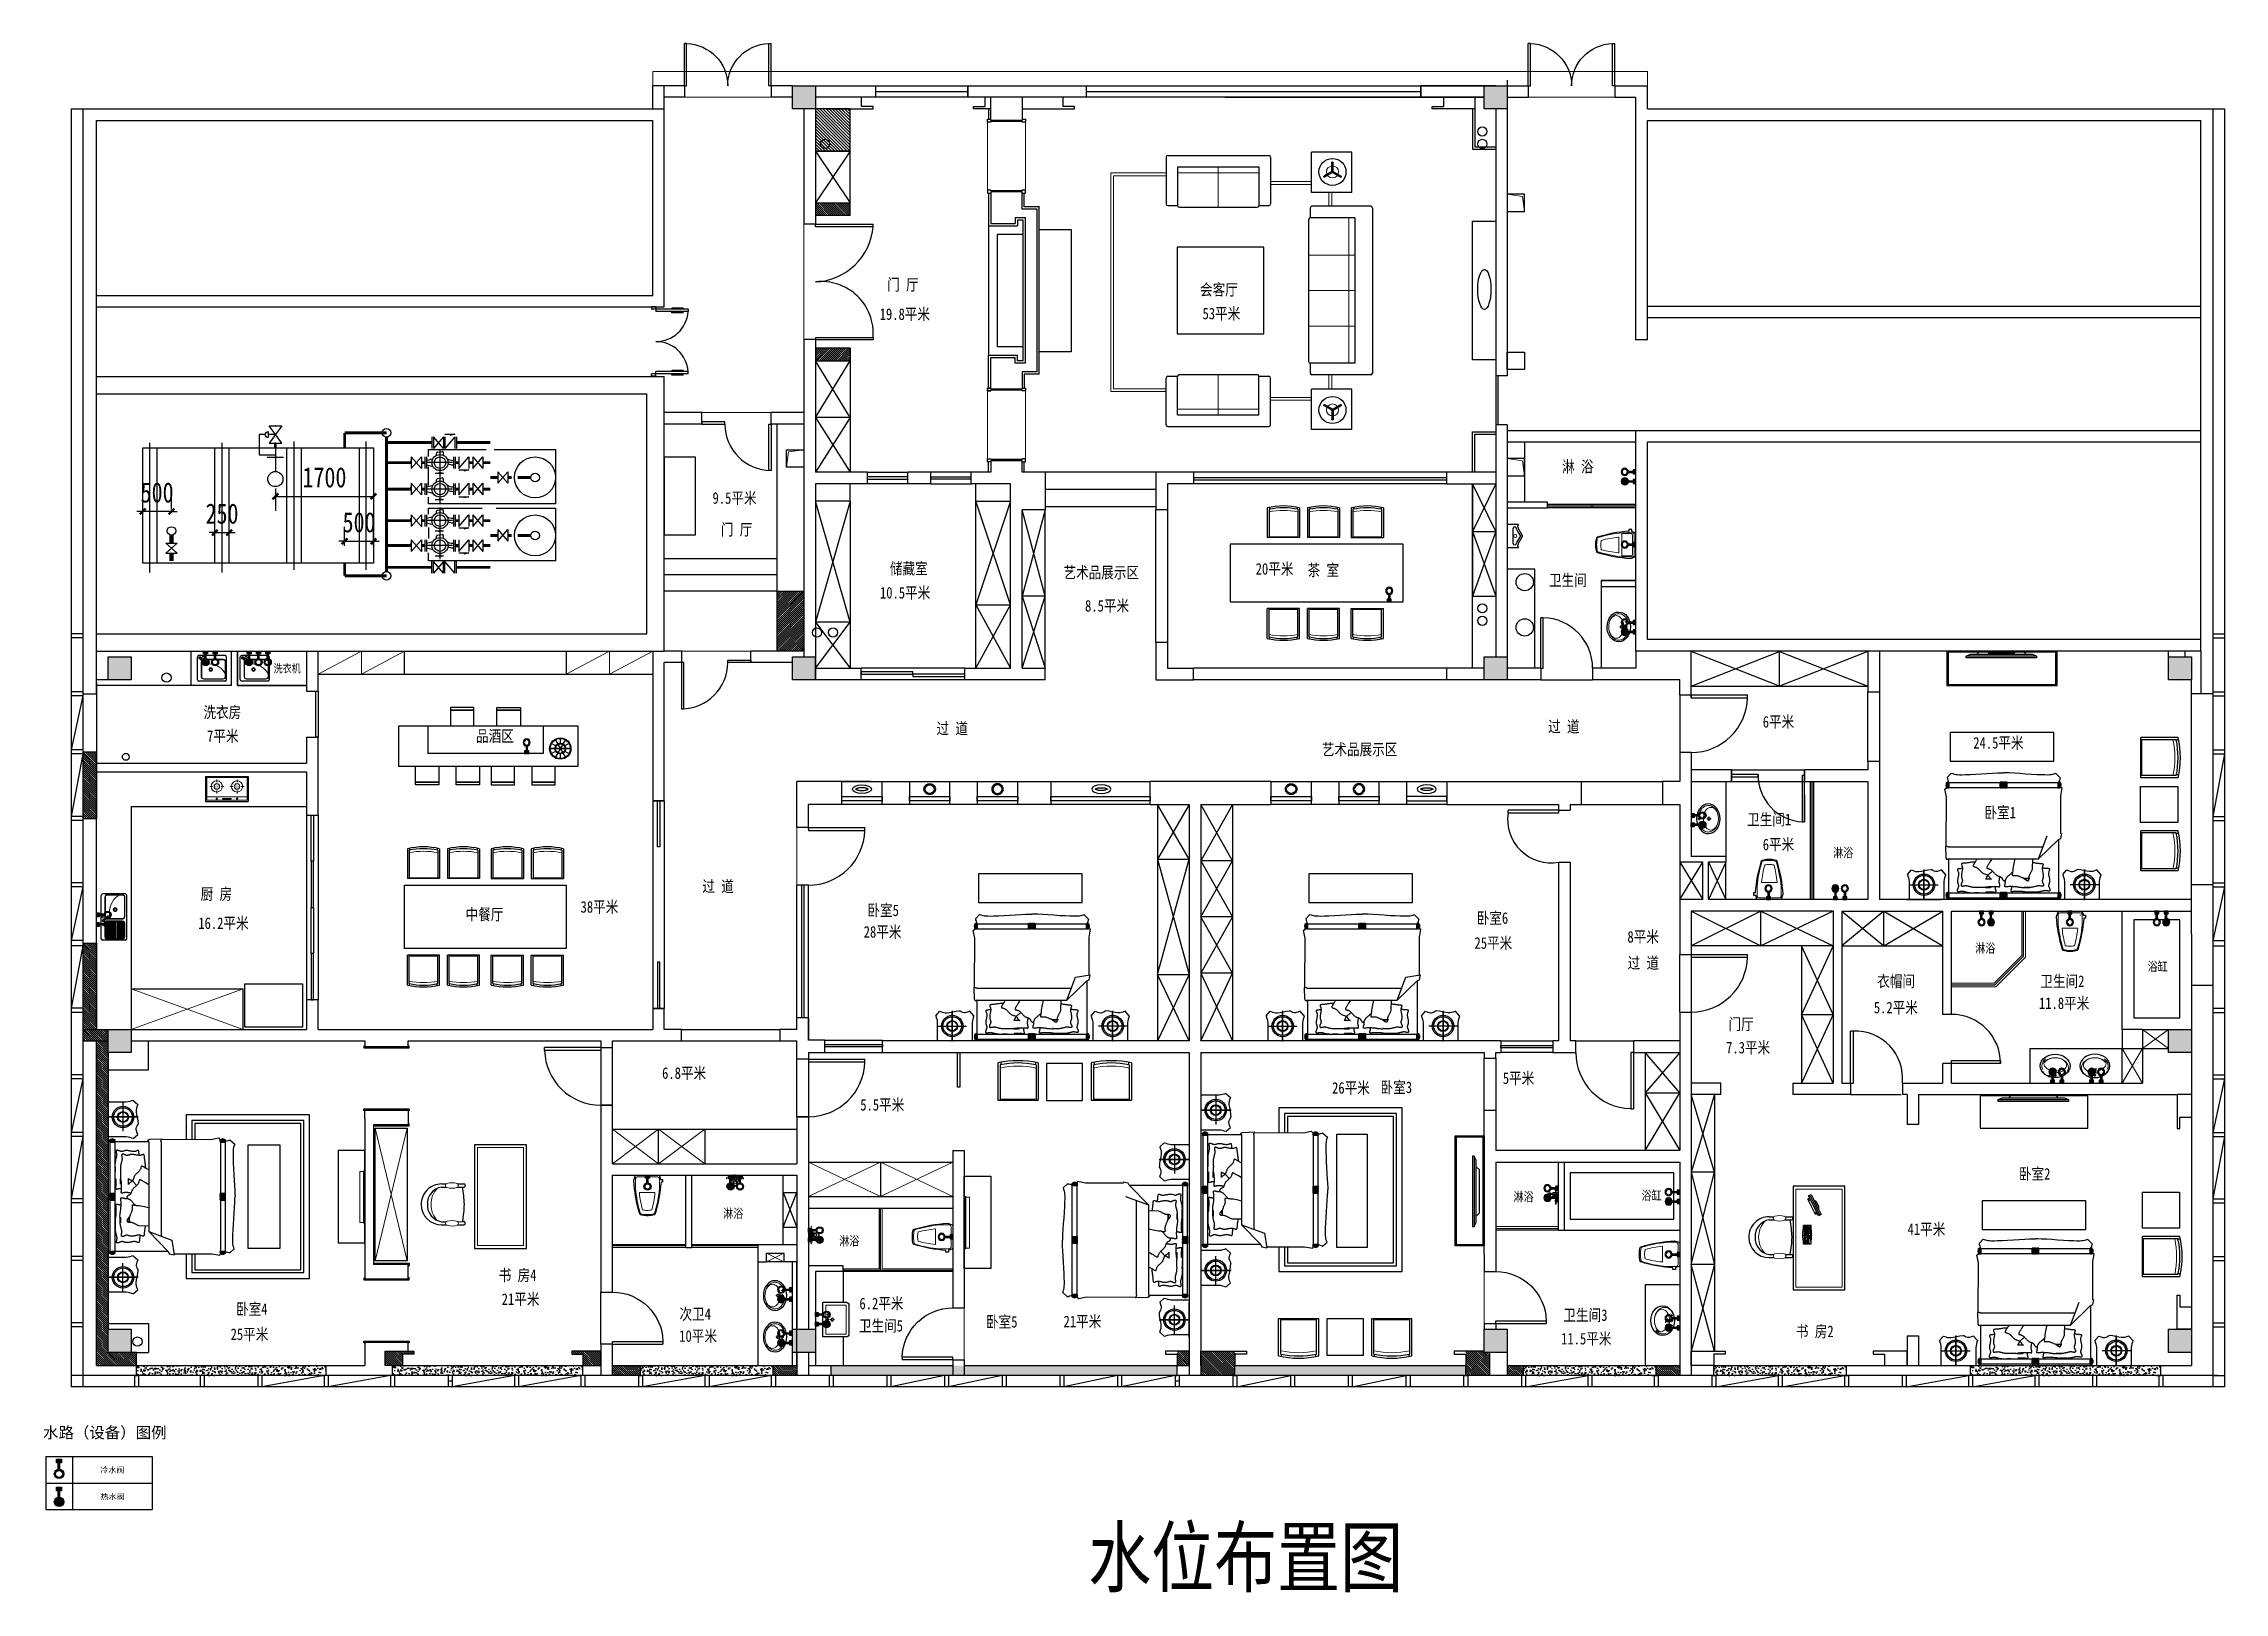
# Model space of a CAD drawing. Header units: millimetres. Extents: x 561810 to 956823, y -438984 to -391712.
# Drawn here: x 919026 to 956823, y -418565 to -391712 of the extents above; entities that cross this region are included whole.
import ezdxf
from ezdxf.enums import TextEntityAlignment as Align

# ---------------------------------------------------------------- set-up
doc = ezdxf.new("R2010")
doc.units = ezdxf.units.MM
doc.header["$LTSCALE"] = 10
doc.header["$MEASUREMENT"] = 0
for name, pattern in [('DASH', [0.35, 0.25, -0.1]), ('DOT2', [3.175, 0, -3.175]), ('HIDDEN', [9.525, 6.35, -3.175]), ('SDCEN9', [0.88, 0.6, -0.14, 0, -0.14])]:
    doc.linetypes.add(name, pattern=pattern)
doc.layers.get('0').update_dxf_attribs({"linetype": 'CONTINUOUS'})
doc.layers.get('DEFPOINTS').update_dxf_attribs({"color": 1, "linetype": 'CONTINUOUS'})
for name, color, linetype in [('7-P水路', 4, 'CONTINUOUS'), ('7-P水路图例', 4, 'CONTINUOUS'), ('COLUMN', 7, 'CONTINUOUS'), ('J-家私外线', 4, 'CONTINUOUS'), ('LS19', 3, 'CONTINUOUS'), ('P-平面洁具', 1, 'CONTINUOUS'), ('PUB_HATCH', 144, 'CONTINUOUS'), ('WALL', 7, 'CONTINUOUS'), ('WINDOW', 4, 'CONTINUOUS'), ('喷淋', 6, 'CONTINUOUS'), ('填充', 8, 'CONTINUOUS'), ('墙', 7, 'CONTINUOUS'), ('家具', 8, 'CONTINUOUS'), ('排水', 3, 'CONTINUOUS'), ('消火栓', 2, 'CONTINUOUS'), ('给水', 1, 'CONTINUOUS')]:
    doc.layers.add(name, color=color, linetype=linetype)
for name, color, linetype, lineweight in [('五金配件nj', 1, 'CONTINUOUS', 20), ('家居内线', 251, 'CONTINUOUS', 13), ('细线', 250, 'CONTINUOUS', 5)]:
    doc.layers.add(name, color=color, linetype=linetype, lineweight=lineweight)
doc.styles.add('-宋体_T3', font='simhei.ttf', dxfattribs={"width": 0.8})
doc.styles.add('12', font='', dxfattribs={"width": 0.8})
doc.styles.get("Standard").update_dxf_attribs({"font": 'txt.shx', "bigfont": '@@hztxt.shx'})
doc.styles.add('施洛华文字样式', font='')
doc.styles.get('12').set_extended_font_data('SimSun')
doc.styles.get('施洛华文字样式').set_extended_font_data('SimSun')
doc.dimstyles.new('STANDARD&&100', dxfattribs={"dimtxt": 350, "dimasz": 100, "dimexe": 250, "dimexo": 300, "dimgap": 150, "dimtad": 1, "dimdec": 0, "dimzin": 0, "dimdsep": 46, "dimtxsty": '-宋体_T3', "dimblk": 'ARCHTICK', "dimcen": 0.09, "dimadec": 0, "dimazin": 0, "dimtfac": 1, "dimtdec": 0, "dimtix": 1, "dimtmove": 2, "dimatfit": 3, "dimfxl": 0, "dimtolj": 1, "dimtzin": 0, "dimarcsym": 0})

msp = doc.modelspace()

# ---------------------------------------------------------------- texts
at = {"layer": '7-P水路图例', "color": 251, "style": '施洛华文字样式'}
msp.add_text('水路（设备）图例', height=196.31, dxfattribs=at).set_placement((920086.4, -415892.1), align=Align.CENTER)
for s, p in [('冷水阀', (920010.3, -416491)), ('热水阀', (920014.1, -416954.2))]:
    msp.add_text(s, height=98.15, dxfattribs=at).set_placement(p)
at = {"layer": '填充', "color": 250, "ltscale": 0.01, "style": '12', "width": 0.8}
for s, height, p in [('门 厅', 200, (933646.6, -395991.1)), ('会客厅', 200, (939068.8, -396077.4)), ('19.8平米', 200, (933516.9, -396501.6)), ('53平米', 200, (939112.4, -396491.1)), ('淋 浴', 200, (945343.9, -399144)), ('9.5平米', 200, (930619.2, -399689.6)), ('门 厅', 200, (930762.7, -400237.3)), ('储藏室', 200, (933693.9, -400912.9)), ('艺术品展示区', 200, (936701.9, -400981.8)), ('20平米', 200, (940033.7, -400917.6)), ('茶 室', 200, (940934.3, -400941)), ('10.5平米', 200, (933521.9, -401332.6)), ('8.5平米', 200, (937076.2, -401558.6)), ('洗衣机', 140, (923010.9, -402615.3)), ('洗衣房', 200, (921795.7, -403404.7)), ('7平米', 200, (921859.4, -403817.4)), ('品酒区', 200, (926520.3, -403816.7)), ('过 道', 200, (934501.7, -403685.7)), ('过 道', 200, (945101.7, -403653.2)), ('6平米', 200, (948822.2, -403570.1)), ('艺术品展示区', 200, (941180.3, -404049)), ('24.5平米', 200, (952470.9, -403934.4)), ('卫生间1', 200, (948551.9, -405264.3)), ('卧室1', 200, (952665.4, -405142.4)), ('6平米', 200, (948822.2, -405696.6)), ('淋浴', 160, (950041.5, -405819.6)), ('过 道', 200, (930443.7, -406422.7)), ('厨 房', 200, (921747.1, -406555.2)), ('中餐厅', 200, (926339.9, -406908.5)), ('38平米', 200, (928332.7, -406779.2)), ('卧室5', 200, (933304.2, -406837.9)), ('16.2平米', 200, (921707.2, -407061.2)), ('28平米', 200, (933239.7, -407212.2)), ('卧室6', 200, (943865.2, -406972.4)), ('8平米', 200, (946477.2, -407298.1)), ('25平米', 200, (943826.2, -407404.3)), ('淋浴', 160, (952504.2, -407474.3)), ('过 道', 200, (946480.2, -407750.7)), ('浴缸', 160, (955492.2, -407791.9)), ('衣帽间', 200, (950805.4, -408068.3)), ('卫生间2', 200, (953633.8, -408068.3)), ('门厅', 200, (948228.9, -408812.1)), ('5.2平米', 200, (950748.2, -408523.8)), ('11.8平米', 200, (953610.2, -408449.8)), ('7.3平米', 200, (948187.2, -409218.8)), ('6.8平米', 200, (929745.2, -409660.2)), ('26平米', 200, (941357.7, -409916.8)), ('卧室3', 200, (942198.8, -409906.7)), ('5平米', 200, (944316.7, -409749.2)), ('5.5平米', 200, (933179.7, -410209.7)), ('卧室2', 200, (953262.9, -411408.4)), ('淋浴', 160, (944502.7, -411783.9)), ('浴缸', 160, (946721.7, -411760.6)), ('淋浴', 160, (930803.7, -412072.9)), ('淋浴', 160, (932816.7, -412550.4)), ('41平米', 200, (951332.2, -412366.8)), ('书 房4', 200, (926913.9, -413164.2)), ('21平米', 200, (926965.2, -413580.2)), ('6.2平米', 200, (933165.7, -413654.7)), ('卧室4', 200, (922362.2, -413750.7)), ('次卫4', 200, (930047.7, -413837.7)), ('卫生间5', 200, (933156.7, -414041.4)), ('卧室5', 200, (935359.8, -413971.9)), ('21平米', 200, (936703.7, -413966.7)), ('卫生间3', 200, (945366.6, -413856.1)), ('25平米', 200, (922266.7, -414188.7)), ('10平米', 200, (930042.7, -414219.2)), ('11.5平米', 200, (945327.7, -414265.3)), ('书 房2', 200, (949397.3, -414138.4))]:
    msp.add_text(s, height=height, dxfattribs=at).set_placement(p)
at = {"layer": '填充', "color": 142, "ltscale": 0.01, "style": '12', "width": 0.8}
for s, height, p in [('卫生间', 200, (945116, -401114.5)), ('水位布置图', 1000, (937132.1, -418454))]:
    msp.add_text(s, height=height, dxfattribs=at).set_placement(p)

# ---------------------------------------------------------------- blocks, each defined once
blk = doc.blocks.new('$DORLIB2D$00000002')
for p, q in [((-0.5, 0), (-0.5, 0.4875)), ((-0.475, 0.4875), (-0.5, 0.4875)), ((-0.475, 0), (-0.475, 0.4875)), ((0.475, 0), (0.475, 0.4875)), ((0.475, 0.4875), (0.5, 0.4875)), ((0.5, 0), (0.5, 0.4875)), ((-0.5, 0), (-0.475, 0)), ((0.5, 0), (0.475, 0))]:
    blk.add_line(p, q)
for centre, start, end in [((-0.4875, 0), 0, 88.53072), ((0.4875, 0), 91.46928, 180)]:
    blk.add_arc(centre, 0.4875, start, end)
blk = doc.blocks.new('_ARCHTICK')
at = {"color": 0, "linetype": 'ByBlock', "const_width": 0.4}
blk.add_lwpolyline([(-0.5, -0.5), (0.5, 0.5)], dxfattribs=at)
blk = doc.blocks.new('*D24')
at = {"layer": 'DEFPOINTS', "color": 0}
for p in [(922243, -400190), (921993, -400576), (922243, -400576)]:
    blk.add_point(p, dxfattribs=at)
at = {"layer": '消火栓', "color": 0, "lineweight": -2}
for p, q in [((921993, -400190), (921893, -400190)), ((921993, -400276), (921993, -399940)), ((921993, -400190), (922243, -400190)), ((922243, -400276), (922243, -399940)), ((922243, -400190), (922343, -400190))]:
    blk.add_line(p, q, dxfattribs=at)
at = {"layer": '消火栓', "color": 0, "lineweight": -2, "xscale": 100, "yscale": 100, "zscale": 100}
blk.add_blockref('_ARCHTICK', (921993, -400190), dxfattribs=at)
at = {"layer": '消火栓', "color": 0, "lineweight": -2, "xscale": 100, "yscale": 100, "zscale": 100, "rotation": 180}
blk.add_blockref('_ARCHTICK', (922243, -400190), dxfattribs=at)
at = {"layer": '消火栓', "color": 0, "insert": (922118, -399863), "char_height": 350, "attachment_point": 5, "style": '-宋体_T3'}
blk.add_mtext('\\A1;250', dxfattribs=at)
blk = doc.blocks.new('$VALVE$00000300')
for p, q in [((-44, 103), (44, 103)), ((0, 0), (0, 103))]:
    blk.add_line(p, q)
blk.add_lwpolyline([(-125, 91), (-125, -91), (125, 91), (125, -91), (-125, 91)])
blk.add_arc((0, 103), 43.8, 0, 180)
for p in [(-125, 0), (125, 0)]:
    blk.add_point(p)
blk = doc.blocks.new('SB131')
at = {"layer": 'LS19'}
for p, q in [((-0.5, -0.188), (-0.5, 0.188)), ((-0.438, -0.188), (-0.438, 0.188)), ((-0.438, 0.075), (-0.423, 0.075)), ((-0.118, 0.34), (0.017, 0.367)), ((0.017, 0.313), (-0.118, 0.34)), ((0.159, 0.34), (-0.118, 0.34)), ((0.017, 0.367), (0.017, 0.313)), ((0.438, 0.075), (0.227, 0.131)), ((0.438, -0.188), (0.438, 0.188)), ((0.5, -0.188), (0.5, 0.188)), ((-0.438, -0.075), (-0.423, -0.075)), ((-0.112, -0.237), (-0.112, -0.329)), ((0.081, -0.341), (-0.069, -0.366)), ((0.113, -0.237), (0.113, -0.304)), ((0.438, -0.075), (0.227, -0.131))]:
    blk.add_line(p, q, dxfattribs=at)
at = {"layer": 'LS19', "linetype": 'SDCEN9'}
for p, q in [((-0.407, 0), (0.408, 0)), ((0, -0.424), (0, 0.446))]:
    blk.add_line(p, q, dxfattribs=at)
at = {"layer": 'LS19'}
for radius in [0.263, 0.188]:
    blk.add_circle((0, 0), radius, dxfattribs=at)
for centre, radius, start, end in [((-0.423, -0.316), 0.391, 65.27529, 89.98087), ((-0.423, -0.475), 0.4, 61.3321, 89.97447), ((-0.075, -0.329), 0.0375, 180, 279.46232), ((0.075, -0.304), 0.0375, 279.46232, 0)]:
    blk.add_arc(centre, radius, start, end, dxfattribs=at)
blk.add_solid([(-0.118, 0.34), (0.017, 0.367), (0.017, 0.313)], dxfattribs=at)
at = {"color": 3, "width": 0.8, "flags": 1}
for tag, p in [('TYPE', (-0.295, -1.06)), ('COUNT', (-0.295, -1.492))]:
    blk.add_attdef(tag, p, '', height=0.4, dxfattribs=at)
blk = doc.blocks.new('*D25')
at = {"layer": 'DEFPOINTS', "color": 0}
for p in [(923043, -399124), (924743, -399124), (924743, -399561)]:
    blk.add_point(p, dxfattribs=at)
at = {"layer": '消火栓', "color": 0, "lineweight": -2}
for p, q in [((923043, -399424), (923043, -399811)), ((924743, -399424), (924743, -399811)), ((923043, -399561), (924743, -399561))]:
    blk.add_line(p, q, dxfattribs=at)
at = {"layer": '消火栓', "color": 0, "lineweight": -2, "xscale": 100, "yscale": 100, "zscale": 100, "rotation": 180}
blk.add_blockref('_ARCHTICK', (923043, -399561), dxfattribs=at)
at = {"layer": '消火栓', "color": 0, "lineweight": -2, "xscale": 100, "yscale": 100, "zscale": 100}
blk.add_blockref('_ARCHTICK', (924743, -399561), dxfattribs=at)
at = {"layer": '消火栓', "color": 0, "insert": (923893, -399234), "char_height": 350, "attachment_point": 5, "style": '-宋体_T3'}
blk.add_mtext('\\A1;1700', dxfattribs=at)
blk = doc.blocks.new('*D76')
at = {"layer": 'DEFPOINTS', "color": 0}
for p in [(920743, -399823), (920743, -400087), (921243, -400087, 3025)]:
    blk.add_point(p, dxfattribs=at)
at = {"layer": '消火栓', "color": 0, "lineweight": -2}
for p, q in [((920743, -399823), (920643, -399823)), ((920743, -399787), (920743, -399573)), ((921243, -399823), (920743, -399823)), ((921243, -399787), (921243, -399573)), ((921243, -399823), (921343, -399823))]:
    blk.add_line(p, q, dxfattribs=at)
at = {"layer": '消火栓', "color": 0, "lineweight": -2, "xscale": 100, "yscale": 100, "zscale": 100}
blk.add_blockref('_ARCHTICK', (920743, -399823), dxfattribs=at)
at = {"layer": '消火栓', "color": 0, "lineweight": -2, "xscale": 100, "yscale": 100, "zscale": 100, "rotation": 180}
blk.add_blockref('_ARCHTICK', (921243, -399823), dxfattribs=at)
at = {"layer": '消火栓', "color": 0, "insert": (920993, -399496), "char_height": 350, "attachment_point": 5, "style": '-宋体_T3'}
blk.add_mtext('\\A1;500', dxfattribs=at)
blk = doc.blocks.new('*D77')
at = {"layer": 'DEFPOINTS', "color": 0}
for p in [(924743, -400340), (924243, -400721), (924743, -400721)]:
    blk.add_point(p, dxfattribs=at)
at = {"layer": '消火栓', "color": 0, "lineweight": -2}
for p, q in [((924243, -400421), (924243, -400090)), ((924743, -400421), (924743, -400090)), ((924243, -400340), (924143, -400340)), ((924243, -400340), (924743, -400340)), ((924743, -400340), (924843, -400340))]:
    blk.add_line(p, q, dxfattribs=at)
at = {"layer": '消火栓', "color": 0, "lineweight": -2, "xscale": 100, "yscale": 100, "zscale": 100}
blk.add_blockref('_ARCHTICK', (924243, -400340), dxfattribs=at)
at = {"layer": '消火栓', "color": 0, "lineweight": -2, "xscale": 100, "yscale": 100, "zscale": 100, "rotation": 180}
blk.add_blockref('_ARCHTICK', (924743, -400340), dxfattribs=at)
at = {"layer": '消火栓', "color": 0, "insert": (924493, -400013), "char_height": 350, "attachment_point": 5, "style": '-宋体_T3'}
blk.add_mtext('\\A1;500', dxfattribs=at)
blk = doc.blocks.new('$DORLIB2D$00000011')
for p, q in [((-0.483, 0.396), (-0.483, 0.235)), ((-0.483, 0.396), (-0.467, 0.396)), ((-0.467, 0.471), (-0.467, -0.062)), ((-0.467, 0.471), (-0.433, 0.471)), ((-0.433, 0.471), (-0.433, 0.004)), ((-0.417, 0.396), (-0.433, 0.396)), ((-0.417, 0.396), (-0.417, 0.235)), ((0.417, 0.396), (0.417, 0.235)), ((0.417, 0.396), (0.433, 0.396)), ((0.433, 0.471), (0.433, 0.004)), ((0.467, 0.471), (0.433, 0.471)), ((0.467, 0.471), (0.467, -0.062)), ((0.483, 0.396), (0.467, 0.396)), ((0.483, 0.396), (0.483, 0.235)), ((-0.5, 0.004), (-0.433, 0.004)), ((-0.5, 0.004), (-0.5, -0.062)), ((-0.483, 0.235), (-0.467, 0.235)), ((-0.417, 0.235), (-0.433, 0.235)), ((0.417, 0.235), (0.433, 0.235)), ((0.5, 0.004), (0.433, 0.004)), ((0.483, 0.235), (0.467, 0.235)), ((0.5, 0.004), (0.5, -0.062)), ((-0.5, -0.062), (-0.467, -0.062)), ((0.5, -0.062), (0.467, -0.062))]:
    blk.add_line(p, q)
for centre, start, end in [((-0.467, 0.004), 0, 85.904), ((0.467, 0.004), 94.096, 180)]:
    blk.add_arc(centre, 0.467, start, end)
blk = doc.blocks.new('A$C31F60AF2')
at = {"layer": '填充', "ltscale": 5}
for p, q in [((371, 185), (0, 185)), ((0, 185), (371, 185)), ((25, 278), (105, 232)), ((105, 139), (25, 93)), ((278, 346), (93, 25)), ((93, 346), (278, 25)), ((93, 25), (278, 346)), ((278, 25), (93, 346)), ((185, 371), (185, 278)), ((185, 93), (185, 0)), ((346, 278), (266, 232)), ((266, 139), (346, 93))]:
    blk.add_line(p, q, dxfattribs=at)
for radius in [175, 92.7, 83.4]:
    blk.add_circle((185, 185), radius, dxfattribs=at)
at = {"layer": '家具', "ltscale": 5}
blk.add_circle((185, 185), 185, dxfattribs=at)
blk = doc.blocks.new('xbd')
at = {"layer": '填充', "color": 142, "ltscale": 0.01}
for p, q in [((592046, -100010), (591850, -100009)), ((591946, -100122), (591946, -100297)), ((591998, -100054), (591959, -100057)), ((591850, -100409), (592046, -100409)), ((591998, -100365), (591959, -100361))]:
    blk.add_line(p, q, dxfattribs=at)
for points in [[(591998, -100365), (592006, -100344), (592016, -100320), (592050, -100262), (592066, -100236), (592083, -100209), (592066, -100183), (592033, -100130), (592016, -100098), (592006, -100074), (591998, -100054)], [(592027, -100041), (592029, -100045), (592030, -100050), (592032, -100054), (592033, -100058), (592035, -100062), (592036, -100066), (592038, -100069), (592039, -100073), (592041, -100076), (592042, -100080), (592043, -100083), (592045, -100087), (592047, -100090), (592049, -100094), (592051, -100099), (592054, -100104), (592056, -100109), (592060, -100115), (592063, -100121), (592066, -100127), (592070, -100133), (592074, -100140), (592077, -100145), (592080, -100151), (592083, -100156), (592086, -100161), (592089, -100165), (592091, -100169), (592093, -100173), (592095, -100176), (592098, -100179), (592100, -100183), (592102, -100186), (592104, -100189), (592106, -100193), (592107, -100196), (592109, -100199), (592110, -100203), (592111, -100206), (592111, -100209), (592111, -100212), (592110, -100216), (592109, -100219), (592107, -100223), (592105, -100227), (592103, -100231), (592100, -100235), (592097, -100240), (592094, -100245), (592090, -100251), (592087, -100256), (592083, -100262), (592079, -100268), (592076, -100274), (592072, -100279), (592069, -100285), (592066, -100290), (592063, -100295), (592061, -100299), (592058, -100304), (592056, -100308), (592054, -100312), (592052, -100315), (592051, -100319), (592049, -100322), (592048, -100326), (592046, -100329), (592045, -100332), (592043, -100335), (592042, -100339), (592041, -100342), (592039, -100345), (592038, -100349), (592036, -100352), (592035, -100356), (592033, -100360), (592032, -100364), (592031, -100368), (592030, -100373), (592029, -100378)]]:
    blk.add_lwpolyline(points, dxfattribs=at)
for centre, radius, start, end in [((592075, -100114), 129, 153.9939, 183.459), ((592011, -100009), 36, 300.0151, 0), ((592075, -100304), 129, 176.541, 206.0061), ((592011, -100409), 36, 0, 59.9849)]:
    blk.add_arc(centre, radius, start, end, dxfattribs=at)
at = {"layer": '家居内线', "color": 251}
blk.add_circle((591991, -100209), 26.5, dxfattribs=at)
blk = doc.blocks.new('mnbmnbmnm')
at = {"layer": '7-P水路', "ltscale": 0.1}
blk.add_hatch(color=2, dxfattribs=at).paths.add_polyline_path([(-115065, -337377, 1), (-114832, -337377, 1)])
h = blk.add_hatch(color=2, dxfattribs=at)
h.paths.add_polyline_path([(-114968, -337262, -0.086676), (-114928, -337262), (-114928, -337105), (-114968, -337105)])
h.paths.add_polyline_path([(-115013, -337017), (-115013, -337105), (-114884, -337105), (-114884, -337017)])
at = {"layer": '7-P水路', "color": 2, "ltscale": 0.1}
for p, q in [((-114968, -337262), (-114968, -337105)), ((-114928, -337262), (-114928, -337105))]:
    blk.add_line(p, q, dxfattribs=at)
blk.add_lwpolyline([(-115013, -337017), (-114884, -337017), (-114884, -337105), (-115013, -337105)], close=True, dxfattribs=at)
blk.add_circle((-114948, -337377), 116, dxfattribs=at)
blk = doc.blocks.new('hgdhgfhg')
at = {"layer": '7-P水路', "ltscale": 0.1}
h = blk.add_hatch(color=2, dxfattribs=at)
h.paths.add_polyline_path([(-115449, -337377, 1), (-115217, -337377, 1)])
h.paths.add_polyline_path([(-115247, -337377, -1), (-115419, -337377, -1)], flags=16)
h = blk.add_hatch(color=2, dxfattribs=at)
h.paths.add_polyline_path([(-115353, -337262, -0.086676), (-115313, -337262), (-115313, -337105), (-115353, -337105)])
h.paths.add_polyline_path([(-115398, -337017), (-115398, -337105), (-115268, -337105), (-115268, -337017)])
at = {"layer": '7-P水路', "color": 2, "ltscale": 0.1}
for p, q in [((-115353, -337262), (-115353, -337105)), ((-115313, -337262), (-115313, -337105))]:
    blk.add_line(p, q, dxfattribs=at)
blk.add_lwpolyline([(-115398, -337017), (-115268, -337017), (-115268, -337105), (-115398, -337105)], close=True, dxfattribs=at)
for radius in [116, 86.2]:
    blk.add_circle((-115333, -337377), radius, dxfattribs=at)

# ---------------------------------------------------------------- dimensions: what is measured, and where the dimension line sits
at = {"layer": '消火栓'}
for base, p1, p2, picture, middle in [((924743, -399561), (923042.8, -399124.3), (924743, -399124.3), '*D25', (923892.9, -399234)), ((920743, -399822.5), (921242.6, -400087, 3025), (920743, -400087), '*D76', (920992.8, -399495.6)), ((922243, -400189.6), (921993, -400575.8), (922243, -400575.8), '*D24', (922118, -399862.6)), ((924743, -400340.3), (924243.2, -400721.1), (924743, -400721.1), '*D77', (924493.1, -400013.4))]:
    dim = msp.add_linear_dim(base=base, p1=p1, p2=p2, dimstyle='STANDARD&&100', dxfattribs=at)
    dim.commit()
    dim.dimension.update_dxf_attribs({"geometry": picture, "text_midpoint": middle})

# ---------------------------------------------------------------- hatches: boundary and pattern name
h = msp.add_hatch()
h.set_pattern_fill('ANSI31', color=250, scale=200, style=0)
h.set_pattern_definition([(135, (933003.38, -394692.755), (17.6777, 17.6777), [])])
h.paths.add_polyline_path([(932403.4, -394692.8), (932403.4, -394472.8), (933003.4, -394472.8), (933003.4, -394692.8)])
h = msp.add_hatch()
h.set_pattern_fill('ANSI31', color=250, scale=200, style=0)
h.set_pattern_definition([(225, (933003.38, -396992.755), (17.6777, -17.6777), [])])
h.paths.add_polyline_path([(932403.4, -396992.8), (932403.4, -397212.8), (933003.4, -397212.8), (933003.4, -396992.8)])
h = msp.add_hatch()
h.set_pattern_fill('ANSI31', color=250, scale=200, style=0)
h.set_pattern_definition([(45, (932203.38, -402242.755), (-17.67767, 17.67767), [])])
h.paths.add_polyline_path([(931733.4, -402242.8), (932203.4, -402242.8), (932203.4, -401202.8), (931733.4, -401202.8)])
h = msp.add_hatch()
h.set_pattern_fill('ANSI31', color=250, scale=200, angle=-90, style=0)
h.set_pattern_definition([(315, (919943.38, -405144.755), (17.67767, 17.67767), [])])
h.paths.add_polyline_path([(919943.4, -403989.8), (919703.4, -403989.8), (919703.4, -404024.8), (919703.4, -405144.8), (919943.4, -405144.8)])
h = msp.add_hatch()
h.set_pattern_fill('ANSI31', color=250, scale=200, angle=-90, style=0)
h.set_pattern_definition([(315, (919943.38, -408802.755), (17.67767, 17.67767), [])])
h.paths.add_polyline_path([(919943.4, -407306.3), (919703.4, -407306.3), (919703.4, -407352.8), (919703.4, -408802.8), (919943.4, -408802.8)])
h = msp.add_hatch()
h.set_pattern_fill('ANSI31', color=250, scale=200, angle=-90, style=0)
h.set_pattern_definition([(315, (920143.38, -409002.755), (17.6777, 17.6777), [])])
h.paths.add_polyline_path([(920143.4, -409002.8), (920143.4, -408802.8), (919703.4, -408802.8), (919703.4, -409002.8)])
h = msp.add_hatch()
h.set_pattern_fill('ANSI31', color=250, scale=200, angle=-90, style=0)
h.set_pattern_definition([(315, (920633.38, -414632.755), (17.67767, 17.67767), [])])
h.paths.add_polyline_path([(920143.4, -409202.8), (920143.4, -409002.8), (919943.4, -409002.8), (919943.4, -414632.8), (920633.4, -414632.8), (920633.4, -414402.8), (920143.4, -414402.8), (920143.4, -414002.8)])
h = msp.add_hatch()
h.set_pattern_fill('AR-CONC', color=250, scale=20, style=0)
h.set_pattern_definition([(50, (923923.38, -414802.76), (143.452, -12.5504), [15, -165]), (355, (923923.38, -414802.76), (-27.75, 150.4384), [12, -132]), (100.4514, (923935.33, -414803.8), (115.702, 137.888), [12.748, -140.2284]), (46.184, (923923.38, -414762.76), (213.448, -33.104), [22.5, -247.5]), (96.6356, (923941.17, -414765.51), (186.933, 194.824), [19.122, -210.343]), (351.184, (923923.38, -414762.76), (186.932, 194.824), [18, -198]), (21, (923943.38, -414772.76), (119.3814, -80.5238), [15, -165]), (326, (923943.38, -414772.76), (48.663, 145.03), [12, -132]), (71.4514, (923953.33, -414779.47), (168.0445, 64.506), [12.748, -140.2284]), (37.5, (923923.38, -414802.755), (2.432, 66.5788), [0, -130.4, 0, -134, 0, -132.5]), (7.5, (923923.38, -414802.755), (52.6139, 78.8823), [0, -76.4, 0, -127.4, 0, -50.5]), (327.5, (923878.78, -414802.755), (106.7645, -4.511), [0, -50, 0, -156, 0, -207]), (317.5, (923858.78, -414802.755), (116.6372, 20.021), [0, -65, 0, -103.6, 0, -147])])
h.paths.add_polyline_path([(920633.4, -414632.8), (920633.4, -414802.8), (920668.4, -414802.8), (923923.4, -414802.8), (923923.4, -414632.8)])
h = msp.add_hatch()
h.set_pattern_fill('ANSI31', color=250, scale=200, angle=-90, style=0)
h.set_pattern_definition([(315, (928683.38, -414632.755), (17.67767, 17.67767), [])])
h.paths.add_polyline_path([(925243.4, -414432.8), (925443.4, -414432.8), (925443.4, -414382.8), (924943.4, -414382.8), (924943.4, -414632.8), (925243.4, -414632.8)])
h.paths.add_polyline_path([(928683.4, -414382.8), (928183.4, -414382.8), (928183.4, -414432.8), (928383.4, -414432.8), (928383.4, -414632.8), (928683.4, -414632.8)])
h = msp.add_hatch()
h.set_pattern_fill('AR-CONC', color=250, scale=20, style=0)
h.set_pattern_definition([(50, (928373.38, -414802.76), (143.452, -12.5504), [15, -165]), (355, (928373.38, -414802.76), (-27.75, 150.4384), [12, -132]), (100.4514, (928385.33, -414803.8), (115.702, 137.888), [12.748, -140.2284]), (46.184, (928373.38, -414762.76), (213.448, -33.104), [22.5, -247.5]), (96.6356, (928391.17, -414765.51), (186.933, 194.824), [19.122, -210.343]), (351.184, (928373.38, -414762.76), (186.932, 194.824), [18, -198]), (21, (928393.38, -414772.76), (119.3814, -80.5238), [15, -165]), (326, (928393.38, -414772.76), (48.663, 145.03), [12, -132]), (71.4514, (928403.33, -414779.47), (168.0445, 64.506), [12.748, -140.2284]), (37.5, (928373.38, -414802.755), (2.432, 66.5788), [0, -130.4, 0, -134, 0, -132.5]), (7.5, (928373.38, -414802.755), (52.6139, 78.8823), [0, -76.4, 0, -127.4, 0, -50.5]), (327.5, (928328.78, -414802.755), (106.7645, -4.511), [0, -50, 0, -156, 0, -207]), (317.5, (928308.78, -414802.755), (116.6372, 20.021), [0, -65, 0, -103.6, 0, -147])])
h.paths.add_polyline_path([(928373.4, -414802.8), (928373.4, -414632.8), (925073.4, -414632.8), (925073.4, -414802.8), (925108.4, -414802.8)])
h = msp.add_hatch()
h.set_pattern_fill('ANSI31', color=250, scale=200, angle=-90, style=0)
h.set_pattern_definition([(315, (929373.38, -414802.755), (17.6777, 17.6777), [])])
h.paths.add_polyline_path([(928883.4, -414632.8), (928883.4, -414802.8), (929373.4, -414802.8), (929373.4, -414632.8)])
h = msp.add_hatch()
h.set_pattern_fill('AR-CONC', color=250, scale=20, style=0)
h.set_pattern_definition([(50, (931673.38, -414802.76), (143.452, -12.5504), [15, -165]), (355, (931673.38, -414802.76), (-27.75, 150.438), [12, -132]), (100.4514, (931685.33, -414803.8), (115.702, 137.888), [12.748, -140.228]), (46.184, (931673.38, -414762.76), (213.448, -33.104), [22.5, -247.5]), (96.636, (931691.17, -414765.51), (186.933, 194.824), [19.122, -210.343]), (351.184, (931673.38, -414762.76), (186.932, 194.824), [18, -198]), (21, (931693.38, -414772.76), (119.3814, -80.524), [15, -165]), (326, (931693.38, -414772.76), (48.663, 145.03), [12, -132]), (71.4514, (931703.33, -414779.47), (168.0445, 64.506), [12.748, -140.228]), (37.5, (931673.38, -414802.755), (2.432, 66.5788), [0, -130.4, 0, -134, 0, -132.5]), (7.5, (931673.38, -414802.755), (52.614, 78.8823), [0, -76.4, 0, -127.4, 0, -50.5]), (327.5, (931628.78, -414802.755), (106.7645, -4.511), [0, -50, 0, -156, 0, -207]), (317.5, (931608.78, -414802.755), (116.6372, 20.021), [0, -65, 0, -103.6, 0, -147])])
h.paths.add_polyline_path([(929373.4, -414632.8), (929373.4, -414802.8), (929408.4, -414802.8), (931673.4, -414802.8), (931673.4, -414632.8)])
h = msp.add_hatch()
h.set_pattern_fill('ANSI31', color=250, scale=200, angle=-90, style=0)
h.set_pattern_definition([(315, (932083.38, -414802.755), (17.6777, 17.6777), [])])
h.paths.add_polyline_path([(931673.4, -414632.8), (931673.4, -414802.8), (931708.4, -414802.8), (932083.4, -414802.8), (932083.4, -414632.8)])
h = msp.add_hatch()
h.set_pattern_fill('AR-CONC', color=250, scale=20, style=0)
h.set_pattern_definition([(50, (937673.38, -414802.76), (143.452, -12.5504), [15, -165]), (355, (937673.38, -414802.76), (-27.7503, 150.4384), [12, -132]), (100.4514, (937685.33, -414803.8), (115.702, 137.888), [12.748, -140.2284]), (46.184, (937673.38, -414762.76), (213.448, -33.104), [22.5, -247.5]), (96.6356, (937691.17, -414765.51), (186.9325, 194.824), [19.122, -210.343]), (351.184, (937673.38, -414762.76), (186.932, 194.824), [18, -198]), (21, (937693.38, -414772.76), (119.3814, -80.5238), [15, -165]), (326, (937693.38, -414772.76), (48.663, 145.03), [12, -132]), (71.4514, (937703.33, -414779.47), (168.0445, 64.506), [12.748, -140.2284]), (37.5, (937673.38, -414802.755), (2.43197, 66.57877), [0, -130.4, 0, -134, 0, -132.5]), (7.5, (937673.38, -414802.755), (52.6139, 78.8823), [0, -76.4, 0, -127.4, 0, -50.5]), (327.5, (937628.78, -414802.755), (106.7645, -4.511), [0, -50, 0, -156, 0, -207]), (317.5, (937608.78, -414802.755), (116.6372, 20.021), [0, -65, 0, -103.6, 0, -147])])
h.paths.add_polyline_path([(932673.4, -414632.8), (932673.4, -414802.8), (932708.4, -414802.8), (938673.4, -414802.8), (938673.4, -414632.8)])
h = msp.add_hatch()
h.set_pattern_fill('ANSI31', color=250, scale=200, angle=-90, style=0)
h.set_pattern_definition([(315, (938883.38, -414802.755), (17.6777, 17.6777), [])])
h.paths.add_polyline_path([(938673.4, -414382.8), (938673.4, -414632.8), (938883.4, -414632.8), (938883.4, -414382.8)])
h = msp.add_hatch()
h.set_pattern_fill('ANSI31', color=250, scale=200, angle=-90, style=0)
h.set_pattern_definition([(315, (939873.38, -414802.755), (17.6777, 17.6777), [])])
h.paths.add_polyline_path([(939673.4, -414632.8), (939673.4, -414382.8), (939083.4, -414382.8), (939083.4, -414632.8), (939083.4, -414802.8), (939673.4, -414802.8)])
h = msp.add_hatch()
h.set_pattern_fill('AR-CONC', color=250, scale=20, style=0)
h.set_pattern_definition([(50, (943673.38, -414802.76), (143.452, -12.5504), [15, -165]), (355, (943673.38, -414802.76), (-27.75, 150.4384), [12, -132]), (100.4514, (943685.33, -414803.8), (115.702, 137.888), [12.748, -140.2284]), (46.184, (943673.38, -414762.76), (213.448, -33.104), [22.5, -247.5]), (96.6356, (943691.17, -414765.51), (186.933, 194.824), [19.122, -210.343]), (351.184, (943673.38, -414762.76), (186.932, 194.824), [18, -198]), (21, (943693.38, -414772.76), (119.3814, -80.5238), [15, -165]), (326, (943693.38, -414772.76), (48.663, 145.03), [12, -132]), (71.4514, (943703.33, -414779.47), (168.0445, 64.506), [12.748, -140.2284]), (37.5, (943673.38, -414802.755), (2.432, 66.5788), [0, -130.4, 0, -134, 0, -132.5]), (7.5, (943673.38, -414802.755), (52.6139, 78.8823), [0, -76.4, 0, -127.4, 0, -50.5]), (327.5, (943628.78, -414802.755), (106.7645, -4.511), [0, -50, 0, -156, 0, -207]), (317.5, (943608.78, -414802.755), (116.6372, 20.021), [0, -65, 0, -103.6, 0, -147])])
h.paths.add_polyline_path([(943673.4, -414802.8), (943673.4, -414632.8), (939673.4, -414632.8), (939673.4, -414802.8), (939708.4, -414802.8)])
h = msp.add_hatch()
h.set_pattern_fill('ANSI31', color=250, scale=200, angle=-90, style=0)
h.set_pattern_definition([(315, (944083.38, -414802.755), (17.6777, 17.6777), [])])
h.paths.add_polyline_path([(944083.4, -414802.8), (944083.4, -414402.8), (943993.4, -414402.8), (943993.4, -414382.8), (943673.4, -414382.8), (943673.4, -414632.8), (943673.4, -414802.8), (943708.4, -414802.8)])
h = msp.add_hatch()
h.set_pattern_fill('AR-CONC', color=250, scale=20, style=0)
h.set_pattern_definition([(50, (946973.38, -414802.76), (143.452, -12.5504), [15, -165]), (355, (946973.38, -414802.76), (-27.75, 150.438), [12, -132]), (100.4514, (946985.33, -414803.8), (115.702, 137.888), [12.748, -140.228]), (46.184, (946973.38, -414762.76), (213.448, -33.104), [22.5, -247.5]), (96.636, (946991.17, -414765.51), (186.933, 194.824), [19.122, -210.343]), (351.184, (946973.38, -414762.76), (186.932, 194.824), [18, -198]), (21, (946993.38, -414772.76), (119.3814, -80.524), [15, -165]), (326, (946993.38, -414772.76), (48.663, 145.03), [12, -132]), (71.4514, (947003.33, -414779.47), (168.0445, 64.506), [12.748, -140.228]), (37.5, (946973.38, -414802.755), (2.432, 66.5788), [0, -130.4, 0, -134, 0, -132.5]), (7.5, (946973.38, -414802.755), (52.614, 78.8823), [0, -76.4, 0, -127.4, 0, -50.5]), (327.5, (946928.78, -414802.755), (106.7645, -4.511), [0, -50, 0, -156, 0, -207]), (317.5, (946908.78, -414802.755), (116.6372, 20.021), [0, -65, 0, -103.6, 0, -147])])
h.paths.add_polyline_path([(944673.4, -414632.8), (944673.4, -414802.8), (944708.4, -414802.8), (946973.4, -414802.8), (946973.4, -414632.8)])
h = msp.add_hatch()
h.set_pattern_fill('AR-CONC', color=250, scale=20, style=0)
h.set_pattern_definition([(50, (950273.38, -414802.76), (143.452, -12.5504), [15, -165]), (355, (950273.38, -414802.76), (-27.75, 150.438), [12, -132]), (100.4514, (950285.33, -414803.8), (115.702, 137.888), [12.748, -140.228]), (46.184, (950273.38, -414762.76), (213.448, -33.104), [22.5, -247.5]), (96.636, (950291.17, -414765.51), (186.933, 194.824), [19.122, -210.343]), (351.184, (950273.38, -414762.76), (186.932, 194.824), [18, -198]), (21, (950293.38, -414772.76), (119.3814, -80.524), [15, -165]), (326, (950293.38, -414772.76), (48.663, 145.03), [12, -132]), (71.4514, (950303.33, -414779.47), (168.0445, 64.506), [12.748, -140.228]), (37.5, (950273.38, -414802.755), (2.432, 66.5788), [0, -130.4, 0, -134, 0, -132.5]), (7.5, (950273.38, -414802.755), (52.614, 78.8823), [0, -76.4, 0, -127.4, 0, -50.5]), (327.5, (950228.78, -414802.755), (106.7645, -4.511), [0, -50, 0, -156, 0, -207]), (317.5, (950208.78, -414802.755), (116.6372, 20.021), [0, -65, 0, -103.6, 0, -147])])
h.paths.add_polyline_path([(947973.4, -414632.8), (947973.4, -414802.8), (948008.4, -414802.8), (950273.4, -414802.8), (950273.4, -414632.8)])
h = msp.add_hatch()
h.set_pattern_fill('AR-CONC', color=250, scale=20, style=0)
h.set_pattern_definition([(50, (955723.38, -414802.76), (143.452, -12.5504), [15, -165]), (355, (955723.38, -414802.76), (-27.75, 150.4384), [12, -132]), (100.4514, (955735.33, -414803.8), (115.702, 137.888), [12.748, -140.2284]), (46.184, (955723.38, -414762.76), (213.448, -33.104), [22.5, -247.5]), (96.6356, (955741.17, -414765.51), (186.933, 194.824), [19.122, -210.343]), (351.184, (955723.38, -414762.76), (186.932, 194.824), [18, -198]), (21, (955743.38, -414772.76), (119.3814, -80.5238), [15, -165]), (326, (955743.38, -414772.76), (48.663, 145.03), [12, -132]), (71.4514, (955753.33, -414779.47), (168.0445, 64.506), [12.748, -140.2284]), (37.5, (955723.38, -414802.755), (2.432, 66.5788), [0, -130.4, 0, -134, 0, -132.5]), (7.5, (955723.38, -414802.755), (52.6139, 78.8823), [0, -76.4, 0, -127.4, 0, -50.5]), (327.5, (955678.78, -414802.755), (106.7645, -4.511), [0, -50, 0, -156, 0, -207]), (317.5, (955658.78, -414802.755), (116.6372, 20.021), [0, -65, 0, -103.6, 0, -147])])
h.paths.add_polyline_path([(952423.4, -414632.8), (952423.4, -414802.8), (952458.4, -414802.8), (955723.4, -414802.8), (955723.4, -414632.8)])
at = {"layer": '7-P水路图例'}
h = msp.add_hatch(color=2, dxfattribs=at)
edge = h.paths.add_edge_path()
edge.add_arc((919292.8, -416510.1), 81.8, 0, 360)
edge = h.paths.add_edge_path(flags=16)
edge.add_arc((919292.8, -416510.1), 60.7, 0, 360)
h = msp.add_hatch(color=2, dxfattribs=at)
h.paths.add_polyline_path([(919278.7, -416429.5, -0.0866758), (919306.9, -416429.5), (919306.9, -416319), (919278.7, -416319)])
h.paths.add_polyline_path([(919247.3, -416256.8), (919247.3, -416319), (919338.3, -416319), (919338.3, -416256.8)])
h = msp.add_hatch(color=2, dxfattribs=at)
h.paths.add_polyline_path([(919307.1, -416805), (919279, -416805), (919279, -416915.5, -0.0866758), (919307.1, -416915.5)])
h.paths.add_polyline_path([(919247.5, -416742.8), (919247.5, -416805), (919338.5, -416805), (919338.5, -416742.8)])
msp.add_hatch(color=2, dxfattribs=at).paths.add_polyline_path([(919211.3, -416996.1, 1), (919374.8, -416996.1, 1.0000003)])
at = {"layer": 'PUB_HATCH'}
h = msp.add_hatch(color=256, dxfattribs=at)
h.paths.add_polyline_path([(932003.4, -392842.8), (932003.4, -392442.8), (932403.4, -392442.8), (932403.4, -392842.8)])
h.paths.add_polyline_path([(943993.4, -392842.8), (943993.4, -392442.8), (944393.4, -392442.8), (944393.4, -392842.8)])
h.paths.add_polyline_path([(943993.4, -402742.8), (943993.4, -402342.8), (944393.4, -402342.8), (944393.4, -402742.8)])
h.paths.add_polyline_path([(932003.4, -402742.8), (932003.4, -402342.8), (932403.4, -402342.8), (932403.4, -402742.8)])
h = msp.add_hatch(color=256, dxfattribs=at)
h.paths.add_polyline_path([(932003.4, -414402.8), (932003.4, -414002.8), (932403.4, -414002.8), (932403.4, -414402.8)])
h.paths.add_polyline_path([(920143.4, -414402.8), (920143.4, -414002.8), (920543.4, -414002.8), (920543.4, -414402.8)])
h.paths.add_polyline_path([(920143.4, -409202.8), (920143.4, -408802.8), (920543.4, -408802.8), (920543.4, -409202.8)])
h.paths.add_polyline_path([(920143.4, -402742.8), (920143.4, -402342.8), (920543.4, -402342.8), (920543.4, -402742.8)])
h.paths.add_polyline_path([(955853.4, -402742.8), (955853.4, -402342.8), (956253.4, -402342.8), (956253.4, -402742.8)])
h.paths.add_polyline_path([(955853.4, -409202.8), (955853.4, -408802.8), (956253.4, -408802.8), (956253.4, -409202.8)])
h.paths.add_polyline_path([(955853.4, -414402.8), (955853.4, -414002.8), (956253.4, -414002.8), (956253.4, -414402.8)])
h.paths.add_polyline_path([(943993.4, -414402.8), (943993.4, -414002.8), (944393.4, -414002.8), (944393.4, -414402.8)])
at = {"layer": '墙'}
h = msp.add_hatch(dxfattribs=at)
h.set_pattern_fill('ANSI31', color=250, scale=300, style=0)
h.set_pattern_definition([(135, (933003.38, -393577.755), (26.5165, 26.5165), [])])
h.paths.add_polyline_path([(933003.4, -392842.8), (932403.4, -392842.8), (932403.4, -393577.8), (933003.4, -393577.8)])
h = msp.add_hatch(dxfattribs=at)
h.set_pattern_fill('ANSI31', color=250, scale=200, angle=-90, style=0)
h.set_pattern_definition([(315, (947383.38, -414802.755), (17.67767, 17.67767), [])])
h.paths.add_polyline_path([(944673.4, -414802.8), (944673.4, -414632.8), (944393.4, -414632.8), (944393.4, -414802.8)])
h.paths.add_polyline_path([(946973.4, -414632.8), (946973.4, -414802.8), (947008.4, -414802.8), (947383.4, -414802.8), (947383.4, -414632.8)])

# ---------------------------------------------------------------- linework, layer by layer
for p, q in [((935043.4, -392442.8), (935043.4, -392642.8)), ((935043.4, -392442.8), (937093.5, -392442.8)), ((937093.5, -392642.8), (935043.4, -392642.8)), ((942893.5, -392442.8), (942893.5, -392642.8)), ((919703.4, -405144.8), (919943.4, -405144.8)), ((919703.4, -407306.3), (919943.4, -407306.3)), ((950343.4, -409732.8), (950393.4, -409732.8)), ((931843.4, -412532.8), (931843.4, -411332.8)), ((931403.4, -412532.8), (931403.4, -412832.8)), ((932003.4, -414632.8), (932003.4, -412832.8))]:
    msp.add_line(p, q)
at = {"color": 250}
for p, q in [((933003.4, -393577.8), (932403.4, -394472.8)), ((932403.4, -393577.8), (933003.4, -394472.8)), ((932403.4, -398196.3), (933003.4, -397212.8)), ((933003.4, -398196.3), (932403.4, -397212.8)), ((933003.4, -398196.3), (932403.4, -398196.3)), ((932403.4, -398196.3), (933003.4, -399142.8)), ((933003.4, -398196.3), (932403.4, -399142.8)), ((943343.4, -399142.8), (938953.4, -399142.8)), ((943343.4, -399342.8), (938953.4, -399342.8)), ((944193.4, -400167.8), (943793.4, -399342.8)), ((944193.4, -399342.8), (943793.4, -400167.8)), ((938303.5, -402092.8), (938303.5, -399792.8)), ((938503.5, -399792.8), (938503.5, -402092.8)), ((943793.4, -400167.8), (944193.4, -400167.8)), ((944193.4, -400167.8), (943793.4, -401292.8)), ((943793.4, -400167.8), (944193.4, -401292.8)), ((936383.5, -401292.8), (935983.4, -401292.8)), ((945018.4, -401665.3), (944973.4, -401665.3)), ((944973.4, -402542.8), (944973.4, -401665.3)), ((945018.4, -402542.8), (945018.4, -401665.3)), ((943343.4, -402542.8), (938953.4, -402542.8)), ((944973.4, -402542.8), (945018.4, -402542.8)), ((943343.4, -402742.8), (938953.4, -402742.8)), ((947583.4, -403002.8), (947583.4, -403052.8)), ((947583.4, -403002.8), (948558.4, -403002.8)), ((947583.4, -403002.8), (947583.4, -403052.8)), ((947583.4, -403002.8), (948558.4, -403002.8)), ((947583.4, -403052.8), (948558.4, -403052.8)), ((948558.4, -403052.8), (948558.4, -403002.8)), ((948558.4, -403052.8), (948558.4, -403002.8)), ((932858.8, -404502.8), (933558.8, -404502.8)), ((934033.7, -404502.8), (934733.7, -404502.8)), ((935208.6, -404502.8), (935908.6, -404502.8)), ((936483.5, -404502.8), (938203.5, -404502.8)), ((940298.4, -404502.8), (943348.2, -404502.8)), ((938203.5, -404902.8), (932858.8, -404902.8)), ((943348.2, -404902.8), (940298.4, -404902.8)), ((932283.4, -405302.8), (932283.4, -405352.8)), ((932283.4, -405302.8), (933258.4, -405302.8)), ((932283.4, -405352.8), (933258.4, -405352.8)), ((933258.4, -405352.8), (933258.4, -405302.8)), ((947583.4, -407502.8), (947583.4, -407552.8)), ((947583.4, -407502.8), (948558.4, -407502.8)), ((947583.4, -407552.8), (948558.4, -407552.8)), ((948558.4, -407552.8), (948558.4, -407502.8)), ((927708.4, -409167.8), (927708.4, -409117.8)), ((928683.4, -409117.8), (927708.4, -409117.8)), ((928683.4, -409167.8), (927708.4, -409167.8)), ((928683.4, -409117.8), (928683.4, -409167.8)), ((932283.4, -409317.8), (932283.4, -409367.8)), ((932283.4, -409317.8), (933258.4, -409317.8)), ((932563.4, -408992.6), (933563.4, -408992.6)), ((932563.4, -409202.8), (933563.4, -409202.8)), ((933258.4, -409367.8), (933258.4, -409317.8)), ((946583, -409202.8), (946533, -409202.8)), ((946533, -409202.8), (946533, -410177.8)), ((946583, -409202.8), (946583, -410177.8)), ((932283.4, -409367.8), (933258.4, -409367.8)), ((946533, -410177.8), (946583, -410177.8)), ((925922.7, -411483.2), (926003.3, -411482.9)), ((925922.9, -411537.7), (926003.5, -411537.5)), ((926201, -411482.5), (926310, -411482.2)), ((926201.2, -411537), (926310.2, -411536.7)), ((926331.9, -411503.9), (926331.9, -411514.9)), ((925924.4, -412137.7), (926004.9, -412137.5)), ((925924.5, -412192.2), (926005.1, -412192)), ((926202.6, -412137), (926311.6, -412136.7)), ((926202.8, -412191.5), (926311.8, -412191.3)), ((926333.5, -412169.4), (926333.5, -412158.5)), ((948933.8, -412051.2), (949014.4, -412050.9)), ((948934, -412105.7), (949014.6, -412105.5)), ((949212.1, -412050.5), (949321.1, -412050.2)), ((949212.3, -412105), (949321.3, -412104.7)), ((949343, -412071.9), (949343, -412082.9)), ((948935.5, -412705.7), (949016, -412705.5)), ((949213.7, -412705), (949322.8, -412704.7)), ((949344.7, -412737.4), (949344.6, -412726.5)), ((948935.6, -412760.2), (949016.2, -412760)), ((949213.9, -412759.5), (949322.9, -412759.3))]:
    msp.add_line(p, q, dxfattribs=at)
at = {"color": 1}
for p, q in [((919703.4, -401944.8), (919503.4, -401944.8)), ((919703.4, -402014.8), (919503.4, -402014.8)), ((956623.4, -401944.8), (956823.4, -401944.8)), ((956623.4, -402014.8), (956823.4, -402014.8)), ((919703.4, -402949.8), (919503.4, -402949.8)), ((919703.4, -403019.8), (919503.4, -403019.8)), ((919703.4, -403019.8), (919503.4, -403954.8)), ((919703.4, -402949.8), (919703.4, -403019.8)), ((956623.4, -402949.8), (956823.4, -402949.8)), ((956623.4, -403019.8), (956823.4, -403019.8)), ((919703.4, -403954.8), (919503.4, -403954.8)), ((919703.4, -404024.8), (919503.4, -404024.8)), ((919703.4, -404024.8), (919503.4, -405109.8)), ((919703.4, -403954.8), (919703.4, -404024.8)), ((956623.4, -403954.8), (956823.4, -403954.8)), ((956623.4, -404024.8), (956823.4, -404024.8)), ((956823.4, -404024.8), (956623.4, -405109.8)), ((919703.4, -405109.8), (919503.4, -405109.8)), ((919703.4, -405179.8), (919503.4, -405179.8)), ((919703.4, -405109.8), (919703.4, -405179.8)), ((956623.4, -405109.8), (956823.4, -405109.8)), ((956623.4, -405179.8), (956823.4, -405179.8)), ((919703.4, -406259.8), (919503.4, -406259.8)), ((956623.4, -406259.8), (956823.4, -406259.8)), ((956623.4, -406259.8), (956623.4, -406329.8)), ((919703.4, -406329.8), (919503.4, -406329.8)), ((919703.4, -406329.8), (919503.4, -407259.8)), ((956623.4, -406329.8), (956823.4, -406329.8)), ((956823.4, -406329.8), (956623.4, -407259.8)), ((919703.4, -407259.8), (919503.4, -407259.8)), ((919703.4, -407352.8), (919503.4, -407352.8)), ((919703.4, -407352.8), (919503.4, -408437.8)), ((919703.4, -407259.8), (919703.4, -407352.8)), ((956623.4, -407259.8), (956823.4, -407259.8)), ((956623.4, -407352.8), (956823.4, -407352.8)), ((919703.4, -408437.8), (919503.4, -408437.8)), ((919703.4, -408507.8), (919503.4, -408507.8)), ((956623.4, -408437.8), (956823.4, -408437.8)), ((956623.4, -408507.8), (956823.4, -408507.8)), ((920843.4, -409202.8), (920843.4, -409002.8)), ((919703.4, -409592.8), (919503.4, -409592.8)), ((919703.4, -409662.8), (919503.4, -409662.8)), ((919703.4, -409662.8), (919503.4, -410592.8)), ((956623.4, -409592.8), (956823.4, -409592.8)), ((956623.4, -409662.8), (956823.4, -409662.8)), ((956823.4, -409662.8), (956623.4, -410592.8)), ((919703.4, -410592.8), (919503.4, -410592.8)), ((919703.4, -410662.8), (919503.4, -410662.8)), ((919703.4, -410662.8), (919503.4, -411742.8)), ((956623.4, -410592.8), (956823.4, -410592.8)), ((956623.4, -410662.8), (956823.4, -410662.8)), ((956823.4, -410662.8), (956623.4, -411742.8)), ((919703.4, -411742.8), (919503.4, -411742.8)), ((919703.4, -411812.8), (919503.4, -411812.8)), ((956623.4, -411742.8), (956823.4, -411742.8)), ((956623.4, -411812.8), (956823.4, -411812.8)), ((919703.4, -412742.8), (919503.4, -412742.8)), ((956623.4, -412742.8), (956823.4, -412742.8)), ((919703.4, -412812.8), (919503.4, -412812.8)), ((956623.4, -412812.8), (956823.4, -412812.8)), ((919703.4, -413892.8), (919503.4, -413892.8)), ((919703.4, -413962.8), (919503.4, -413962.8)), ((956623.4, -413892.8), (956823.4, -413892.8)), ((956623.4, -413962.8), (956823.4, -413962.8)), ((955723.4, -414802.8), (955723.4, -414632.8)), ((919703.4, -414802.8), (919503.4, -414802.8)), ((919703.4, -414802.8), (919703.4, -415002.8)), ((920598.4, -414802.8), (920598.4, -415002.8)), ((920598.4, -414802.8), (920668.4, -414802.8)), ((920668.4, -414802.8), (920668.4, -415002.8)), ((921738.4, -414802.8), (921738.4, -415002.8)), ((921808.4, -414802.8), (921808.4, -415002.8)), ((922738.4, -414802.8), (922738.4, -415002.8)), ((922808.4, -414802.8), (922808.4, -415002.8)), ((923888.4, -414802.8), (922808.4, -415002.8)), ((923888.4, -414802.8), (923888.4, -415002.8)), ((923958.4, -414802.8), (923958.4, -415002.8)), ((925038.4, -414802.8), (923958.4, -415002.8)), ((925038.4, -414802.8), (925038.4, -415002.8)), ((925108.4, -414802.8), (925108.4, -415002.8)), ((926038.4, -414802.8), (926038.4, -415002.8)), ((926108.4, -414902.8), (926038.4, -414902.8)), ((926108.4, -414802.8), (926108.4, -415002.8)), ((927188.4, -414802.8), (926108.4, -415002.8)), ((927188.4, -414802.8), (927188.4, -415002.8)), ((927258.4, -414802.8), (927258.4, -415002.8)), ((928338.4, -414802.8), (927258.4, -415002.8)), ((928338.4, -414802.8), (928338.4, -415002.8)), ((928408.4, -414802.8), (928408.4, -415002.8)), ((929338.4, -414802.8), (929338.4, -415002.8)), ((929408.4, -414802.8), (929408.4, -415002.8)), ((930488.4, -414802.8), (929408.4, -415002.8)), ((930488.4, -414802.8), (930488.4, -415002.8)), ((930558.4, -414802.8), (930558.4, -415002.8)), ((931638.4, -414802.8), (930558.4, -415002.8)), ((931638.4, -414802.8), (931638.4, -415002.8)), ((931708.4, -414802.8), (931638.4, -414802.8)), ((931708.4, -414802.8), (931708.4, -415002.8)), ((932638.4, -414802.8), (932638.4, -415002.8)), ((932708.4, -414802.8), (932638.4, -414802.8)), ((932708.4, -414802.8), (932708.4, -415002.8)), ((933638.4, -414802.8), (933638.4, -415002.8)), ((933708.4, -414802.8), (933708.4, -415002.8)), ((934638.4, -414802.8), (933708.4, -415002.8)), ((934638.4, -414802.8), (934638.4, -415002.8)), ((934708.4, -414802.8), (934708.4, -415002.8)), ((935638.4, -414802.8), (934708.4, -415002.8)), ((935638.4, -414802.8), (935638.4, -415002.8)), ((935708.4, -414802.8), (935708.4, -415002.8)), ((936638.4, -414802.8), (936638.4, -415002.8)), ((936708.4, -414802.8), (936708.4, -415002.8)), ((937638.4, -414802.8), (936708.4, -415002.8)), ((937638.4, -414802.8), (937638.4, -415002.8)), ((937708.4, -414802.8), (937708.4, -415002.8)), ((938638.4, -414802.8), (937708.4, -415002.8)), ((938638.4, -414802.8), (938638.4, -415002.8)), ((938708.4, -414802.8), (938638.4, -414802.8)), ((938638.4, -414802.8), (938673.4, -414802.8)), ((938708.4, -414902.8), (938638.4, -414902.8)), ((938708.4, -414802.8), (938708.4, -415002.8)), ((939638.4, -414802.8), (939638.4, -415002.8)), ((939638.4, -414802.8), (939708.4, -414802.8)), ((939708.4, -414802.8), (939708.4, -415002.8)), ((939708.4, -415002.8), (940638.4, -414802.8)), ((940638.4, -414802.8), (940638.4, -415002.8)), ((940708.4, -414802.8), (940708.4, -415002.8)), ((941638.4, -414802.8), (941638.4, -415002.8)), ((941708.4, -414802.8), (941708.4, -415002.8)), ((941708.4, -415002.8), (942638.4, -414802.8)), ((942638.4, -414802.8), (942638.4, -415002.8)), ((942708.4, -414802.8), (942708.4, -415002.8)), ((943638.4, -414802.8), (943638.4, -415002.8)), ((943708.4, -414802.8), (943708.4, -415002.8)), ((944638.4, -414802.8), (944638.4, -415002.8)), ((944708.4, -414802.8), (944708.4, -415002.8)), ((944708.4, -415002.8), (945788.4, -414802.8)), ((945788.4, -414802.8), (945788.4, -415002.8)), ((945858.4, -414802.8), (945858.4, -415002.8)), ((946938.4, -414802.8), (946938.4, -415002.8)), ((947008.4, -414802.8), (947008.4, -415002.8)), ((947938.4, -414802.8), (947938.4, -415002.8)), ((948008.4, -414802.8), (948008.4, -415002.8)), ((948008.4, -415002.8), (949088.4, -414802.8)), ((949088.4, -414802.8), (949088.4, -415002.8)), ((949158.4, -414802.8), (949158.4, -415002.8)), ((949158.4, -415002.8), (950238.4, -414802.8)), ((950238.4, -414802.8), (950238.4, -415002.8)), ((950308.4, -414802.8), (950308.4, -415002.8)), ((951238.4, -414802.8), (951238.4, -415002.8)), ((951308.4, -414802.8), (951308.4, -415002.8)), ((951308.4, -415002.8), (952388.4, -414802.8)), ((952388.4, -414802.8), (952388.4, -415002.8)), ((952458.4, -414802.8), (952388.4, -414802.8)), ((952458.4, -414802.8), (952458.4, -415002.8)), ((952458.4, -415002.8), (953538.4, -414802.8)), ((953538.4, -414802.8), (953538.4, -415002.8)), ((953608.4, -414802.8), (953608.4, -415002.8)), ((954538.4, -414802.8), (954538.4, -415002.8)), ((954608.4, -414802.8), (954608.4, -415002.8)), ((955688.4, -414802.8), (955688.4, -415002.8)), ((955758.4, -414802.8), (955688.4, -414802.8)), ((955688.4, -414802.8), (955723.4, -414802.8)), ((955758.4, -414802.8), (955758.4, -415002.8)), ((956623.4, -414802.8), (956623.4, -415002.8)), ((956623.4, -414802.8), (956823.4, -414802.8))]:
    msp.add_line(p, q, dxfattribs=at)
at = {"color": 250, "extrusion": (0, 0, -1)}
for p, q in [((944193.4, -413902.8), (944193.4, -413857.8)), ((944193.4, -413857.8), (945070.9, -413857.8)), ((945070.9, -413857.8), (945070.9, -413902.8)), ((928883.4, -414257.8), (928883.4, -414212.8)), ((928883.4, -414212.8), (929760.9, -414212.8)), ((928883.4, -414257.8), (929760.9, -414257.8)), ((929760.9, -414212.8), (929760.9, -414257.8)), ((944193.4, -413902.8), (945070.9, -413902.8)), ((933905.9, -414487.8), (933905.9, -414532.8)), ((934783.4, -414487.8), (933905.9, -414487.8)), ((934783.4, -414532.8), (933905.9, -414532.8)), ((934783.4, -414532.8), (934783.4, -414487.8))]:
    msp.add_line(p, q, dxfattribs=at)
at = {"color": 250}
for points in [[(933003.4, -399642.8), (932403.4, -401742.8), (933003.4, -402542.8)], [(932403.4, -402542.8), (933003.4, -401742.8), (932403.4, -399642.8)], [(935783.4, -399642.8), (935183.4, -401442.8), (935783.4, -402542.8)], [(935183.4, -402542.8), (935783.4, -401442.8), (935183.4, -399642.8)], [(936383.5, -399792.8), (935983.4, -401292.8), (936383.5, -402542.8)], [(935983.4, -402542.8), (936383.5, -401292.8), (935983.4, -399792.8)], [(938883.4, -404902.8), (938333.4, -405852.8), (938883.4, -407852.8), (938333.4, -409002.8)], [(938883.4, -409002.8), (938333.4, -407852.8), (938883.4, -405852.8), (938333.4, -404902.8)], [(939633.4, -404902.8), (939083.4, -405877.8), (939633.4, -406852.8), (939083.4, -407827.8), (939633.4, -409002.8)], [(939083.4, -409002.8), (939633.4, -407827.8), (939083.4, -406852.8), (939633.4, -405877.8), (939083.4, -404902.8)]]:
    msp.add_lwpolyline(points, dxfattribs=at)
at = {"color": 1}
for points in [[(956623.4, -402949.8), (956623.4, -403019.8)], [(923958.4, -414802.8), (923888.4, -414802.8)], [(925108.4, -414802.8), (925038.4, -414802.8)], [(928408.4, -414802.8), (928338.4, -414802.8)], [(929338.4, -414802.8), (929408.4, -414802.8)], [(944708.4, -414802.8), (944638.4, -414802.8)], [(946938.4, -414802.8), (947008.4, -414802.8)], [(947938.4, -414802.8), (948008.4, -414802.8)], [(950238.4, -414802.8), (950308.4, -414802.8)]]:
    msp.add_lwpolyline(points, dxfattribs=at)
for points in [[(931403.4, -412532.8), (932083.4, -412532.8), (932083.4, -412832.8), (931853.4, -412832.8)], [(931403.4, -412832.8), (931553.4, -412832.8), (931553.4, -412682.8), (931853.4, -412682.8), (931853.4, -412832.8)]]:
    msp.add_lwpolyline(points)
at = {"color": 250}
for centre, radius, start, end in [((944995.9, -402542.8), 877.5, 0, 88.53072), ((947583.4, -403027.8), 975, 270, 358.53072), ((932283.4, -405327.8), 975, 270, 358.53072), ((947583.4, -407527.8), 975, 270, 358.53072), ((928683.4, -409142.8), 975, 181.46928, 270), ((946558, -409202.8), 975, 180, 268.53072), ((932283.4, -409342.8), 975, 270, 358.53072), ((925923.6, -411837.7), 354.5, 90.14267, 180.14267), ((925967.6, -411823.5), 289.3, 98.90092, 182.93338), ((924306.7, -411892.3), 2012.2, 1.53557, 10.17755), ((926310.1, -411504), 21.8, 0.14267, 90.14267), ((926310.1, -411514.9), 21.8, 270.14267, 0.14267), ((925923.6, -411837.7), 354.5, 180.14267, 270.14267), ((925967.7, -411851.7), 289.3, 177.35196, 261.38442), ((924306.4, -411791.1), 2012.2, 350.10779, 358.74977), ((926311.7, -412158.5), 21.8, 0.14267, 90.14267), ((926311.7, -412169.5), 21.8, 270.14267, 0.14267), ((948934.7, -412405.7), 354.5, 90.14267, 180.14267), ((948978.7, -412391.5), 289.3, 98.90092, 182.93338), ((947317.8, -412460.3), 2012.2, 1.53557, 10.17755), ((949321.2, -412072), 21.8, 0.14267, 90.14267), ((949321.2, -412082.9), 21.8, 270.14267, 0.14267), ((948934.7, -412405.7), 354.5, 180.14267, 270.14267), ((948978.8, -412419.7), 289.3, 177.35196, 261.38442), ((947317.5, -412359.1), 2012.2, 350.10779, 358.74977), ((949322.8, -412726.5), 21.8, 0.14267, 90.14267), ((949322.8, -412737.5), 21.8, 270.14267, 0.14267)]:
    msp.add_arc(centre, radius, start, end, dxfattribs=at)
at = {"color": 250, "extrusion": (0, 0, -1)}
for centre, start, end in [((-944193.4, -413880.3), 90, 178.53072), ((-928883.4, -414235.3), 90, 178.53072), ((-934783.4, -414510.3), 1.46928, 90)]:
    msp.add_arc(centre, 877.5, start, end, dxfattribs=at)
at = {"color": 250}
for centre in [(934383.7, -404637.1), (940648.4, -404637.1)]:
    msp.add_ellipse(centre, major_axis=(79.9, 0), ratio=0.9305275, dxfattribs=at)
at = {"color": 250, "extrusion": (0, 0, -1)}
for centre in [(935558.6, -404637.1), (941823.3, -404637.1)]:
    msp.add_ellipse(centre, major_axis=(-79.9, 0), ratio=0.9305275, dxfattribs=at)
at = {"color": 250}
for points, knots in [([(933317.6, -404637.1), (933316.1, -404636), (933314.3, -404634.9), (933310.3, -404632.7), (933308, -404631.6), (933301.7, -404628.7), (933297.4, -404626.9), (933287.9, -404623.7), (933282.7, -404622.1), (933271.7, -404619.3), (933265.8, -404618.1), (933253.7, -404616), (933247.4, -404615.1), (933234.4, -404613.7), (933227.8, -404613.3), (933212, -404612.6), (933202.8, -404612.7), (933184.6, -404613.6), (933175.7, -404614.4), (933158.5, -404616.8), (933150.3, -404618.3), (933136.5, -404621.7), (933130.8, -404623.3), (933120.3, -404626.9), (933115.5, -404628.8), (933108.2, -404632.2), (933105.3, -404633.8), (933101.8, -404635.8), (933100.8, -404636.5), (933099.9, -404637.1)], [0.5936456, 0.5936456, 0.5936456, 0.5936456, 0.6850368, 0.6850368, 0.7764281, 0.7764281, 0.9179572, 0.9179572, 1.0594864, 1.0594864, 1.2010155, 1.2010155, 1.3425446, 1.3425446, 1.4840738, 1.4840738, 1.6769852, 1.6769852, 1.8698967, 1.8698967, 2.0628081, 2.0628081, 2.2179217, 2.2179217, 2.3730352, 2.3730352, 2.4944192, 2.4944192, 2.5479471, 2.5479471, 2.5479471, 2.5479471]), ([(933099.9, -404637.1), (933101.5, -404638.1), (933103.3, -404639.2), (933107.3, -404641.4), (933109.6, -404642.6), (933115.9, -404645.5), (933120.2, -404647.2), (933129.7, -404650.5), (933134.9, -404652), (933145.9, -404654.8), (933151.7, -404656.1), (933163.9, -404658.2), (933170.2, -404659.1), (933183.2, -404660.4), (933189.8, -404660.9), (933205.6, -404661.5), (933214.8, -404661.5), (933232.9, -404660.6), (933241.9, -404659.8), (933259.1, -404657.4), (933267.3, -404655.8), (933281, -404652.5), (933286.8, -404650.8), (933297.3, -404647.3), (933302, -404645.3), (933309.4, -404641.9), (933312.2, -404640.4), (933315.8, -404638.3), (933316.7, -404637.7), (933317.6, -404637.1)], [3.7352382, 3.7352382, 3.7352382, 3.7352382, 3.8266295, 3.8266295, 3.9180208, 3.9180208, 4.0595499, 4.0595499, 4.201079, 4.201079, 4.3426082, 4.3426082, 4.4841373, 4.4841373, 4.6256664, 4.6256664, 4.8185779, 4.8185779, 5.0114893, 5.0114893, 5.2044008, 5.2044008, 5.3595143, 5.3595143, 5.5146279, 5.5146279, 5.6360118, 5.6360118, 5.6895398, 5.6895398, 5.6895398, 5.6895398]), ([(937249.3, -404637.1), (937250.8, -404636), (937252.6, -404634.9), (937256.7, -404632.7), (937258.9, -404631.6), (937265.2, -404628.7), (937269.5, -404626.9), (937279.1, -404623.7), (937284.2, -404622.1), (937295.2, -404619.3), (937301.1, -404618.1), (937313.2, -404616), (937319.6, -404615.1), (937332.5, -404613.7), (937339.1, -404613.3), (937354.9, -404612.6), (937364.1, -404612.7), (937382.3, -404613.6), (937391.2, -404614.4), (937408.4, -404616.8), (937416.6, -404618.3), (937430.4, -404621.7), (937436.1, -404623.3), (937446.6, -404626.9), (937451.4, -404628.8), (937458.7, -404632.2), (937461.6, -404633.8), (937465.1, -404635.8), (937466.1, -404636.5), (937467, -404637.1)], [0.5936456, 0.5936456, 0.5936456, 0.5936456, 0.6850368, 0.6850368, 0.7764281, 0.7764281, 0.9179572, 0.9179572, 1.0594864, 1.0594864, 1.2010155, 1.2010155, 1.3425446, 1.3425446, 1.4840738, 1.4840738, 1.6769852, 1.6769852, 1.8698967, 1.8698967, 2.0628081, 2.0628081, 2.2179217, 2.2179217, 2.3730352, 2.3730352, 2.4944192, 2.4944192, 2.5479471, 2.5479471, 2.5479471, 2.5479471]), ([(937467, -404637.1), (937465.4, -404638.1), (937463.6, -404639.2), (937459.6, -404641.4), (937457.3, -404642.6), (937451, -404645.5), (937446.7, -404647.2), (937437.2, -404650.5), (937432, -404652), (937421, -404654.8), (937415.2, -404656.1), (937403, -404658.2), (937396.7, -404659.1), (937383.7, -404660.4), (937377.1, -404660.9), (937361.3, -404661.5), (937352.1, -404661.5), (937334, -404660.6), (937325, -404659.8), (937307.9, -404657.4), (937299.6, -404655.8), (937285.9, -404652.5), (937280.1, -404650.8), (937269.6, -404647.3), (937264.9, -404645.3), (937257.5, -404641.9), (937254.7, -404640.4), (937251.2, -404638.3), (937250.2, -404637.7), (937249.3, -404637.1)], [3.7352382, 3.7352382, 3.7352382, 3.7352382, 3.8266295, 3.8266295, 3.9180208, 3.9180208, 4.0595499, 4.0595499, 4.201079, 4.201079, 4.3426082, 4.3426082, 4.4841373, 4.4841373, 4.6256664, 4.6256664, 4.8185779, 4.8185779, 5.0114893, 5.0114893, 5.2044008, 5.2044008, 5.3595143, 5.3595143, 5.5146279, 5.5146279, 5.6360118, 5.6360118, 5.6895398, 5.6895398, 5.6895398, 5.6895398]), ([(942889.4, -404637.1), (942890.9, -404636), (942892.7, -404634.9), (942896.7, -404632.7), (942899, -404631.6), (942905.3, -404628.7), (942909.6, -404626.9), (942919.1, -404623.7), (942924.3, -404622.1), (942935.3, -404619.3), (942941.2, -404618.1), (942953.3, -404616), (942959.7, -404615.1), (942972.6, -404613.7), (942979.2, -404613.3), (942995, -404612.6), (943004.2, -404612.7), (943022.4, -404613.6), (943031.3, -404614.4), (943048.5, -404616.8), (943056.7, -404618.3), (943070.5, -404621.7), (943076.2, -404623.3), (943086.7, -404626.9), (943091.5, -404628.8), (943098.8, -404632.2), (943101.7, -404633.8), (943105.2, -404635.8), (943106.2, -404636.5), (943107.1, -404637.1)], [0.5936456, 0.5936456, 0.5936456, 0.5936456, 0.6850368, 0.6850368, 0.7764281, 0.7764281, 0.9179572, 0.9179572, 1.0594864, 1.0594864, 1.2010155, 1.2010155, 1.3425446, 1.3425446, 1.4840738, 1.4840738, 1.6769852, 1.6769852, 1.8698967, 1.8698967, 2.0628081, 2.0628081, 2.2179217, 2.2179217, 2.3730352, 2.3730352, 2.4944192, 2.4944192, 2.5479471, 2.5479471, 2.5479471, 2.5479471]), ([(943107.1, -404637.1), (943105.5, -404638.1), (943103.7, -404639.2), (943099.7, -404641.4), (943097.4, -404642.6), (943091.1, -404645.5), (943086.8, -404647.2), (943077.3, -404650.5), (943072.1, -404652), (943061.1, -404654.8), (943055.3, -404656.1), (943043.1, -404658.2), (943036.8, -404659.1), (943023.8, -404660.4), (943017.2, -404660.9), (943001.4, -404661.5), (942992.2, -404661.5), (942974.1, -404660.6), (942965.1, -404659.8), (942947.9, -404657.4), (942939.7, -404655.8), (942926, -404652.5), (942920.2, -404650.8), (942909.7, -404647.3), (942905, -404645.3), (942897.6, -404641.9), (942894.8, -404640.4), (942891.3, -404638.3), (942890.3, -404637.7), (942889.4, -404637.1)], [3.7352382, 3.7352382, 3.7352382, 3.7352382, 3.8266295, 3.8266295, 3.9180208, 3.9180208, 4.0595499, 4.0595499, 4.201079, 4.201079, 4.3426082, 4.3426082, 4.4841373, 4.4841373, 4.6256664, 4.6256664, 4.8185779, 4.8185779, 5.0114893, 5.0114893, 5.2044008, 5.2044008, 5.3595143, 5.3595143, 5.5146279, 5.5146279, 5.6360118, 5.6360118, 5.6895398, 5.6895398, 5.6895398, 5.6895398])]:
    msp.add_open_spline(points, degree=3, knots=knots, dxfattribs=at)
msp.add_point((949113.4, -402852.8), dxfattribs=at)
at = {"layer": '7-P水路图例', "color": 251, "lineweight": -3}
for p, q in [((919064.1, -416208), (920904.5, -416208)), ((919064.1, -416208), (919064.1, -417128.2)), ((919524.2, -416208), (919524.2, -417128.2)), ((920904.5, -416208), (920904.5, -417128.2)), ((920904.5, -416208), (920904.5, -417128.2)), ((919064.1, -416668.1), (920904.5, -416668.1)), ((919064.1, -417128.2), (920904.5, -417128.2))]:
    msp.add_line(p, q, dxfattribs=at)
at = {"layer": '7-P水路图例', "color": 2}
for p, q in [((919278.7, -416429.5), (919278.7, -416319)), ((919306.9, -416429.5), (919306.9, -416319)), ((919279, -416915.5), (919279, -416805)), ((919307.1, -416915.5), (919307.1, -416805))]:
    msp.add_line(p, q, dxfattribs=at)
for points in [[(919247.3, -416256.8), (919338.3, -416256.8), (919338.3, -416319), (919247.3, -416319)], [(919247.5, -416742.8), (919338.5, -416742.8), (919338.5, -416805), (919247.5, -416805)]]:
    msp.add_lwpolyline(points, close=True, dxfattribs=at)
for centre, radius in [((919292.8, -416510.1), 81.8), ((919292.8, -416510.1), 60.7), ((919293, -416996.1), 81.8)]:
    msp.add_circle(centre, radius, dxfattribs=at)
at = {"layer": 'COLUMN'}
msp.add_line((932403.4, -402742.8), (932403.4, -402342.8), dxfattribs=at)
at = {"layer": 'J-家私外线', "color": 250}
for points in [[(953924.1, -402242.8), (952014.1, -402242.8), (952014.1, -402842.8), (953924.1, -402842.8)], [(943993.4, -410647.8), (943993.4, -412557.8), (943493.4, -412557.8), (943493.4, -410647.8)]]:
    msp.add_lwpolyline(points, close=True, dxfattribs=at)
at = {"layer": 'P-平面洁具', "color": 250, "linetype": 'DOT2', "ltscale": 5e-05}
for p, q in [((930899.9, -411374), (930864.8, -411374)), ((930899.9, -411387.5), (930864.8, -411387.5)), ((930886.6, -411342.7), (930886.6, -411332.7)), ((930939.4, -411342.7), (930886.6, -411342.7)), ((930900.1, -411357.1), (930900.1, -411342.7)), ((930925.8, -411357.1), (930900.1, -411357.1)), ((930903.7, -411390.3), (930903.7, -411357.1)), ((930922.2, -411390.3), (930922.2, -411357.1)), ((930925.8, -411357.1), (930925.8, -411342.7)), ((930926, -411374), (930961.1, -411374)), ((930926, -411387.5), (930961.1, -411387.5)), ((930939.4, -411342.7), (930939.4, -411332.7)), ((930991, -411463.1), (930991, -411397.9)), ((930998, -411353.7), (930998, -411394.1)), ((931026, -411353.7), (931026, -411394.1)), ((931033, -411463.1), (931033.1, -411397.9)), ((931098.9, -411374), (931063.8, -411374)), ((931098.9, -411387.6), (931063.8, -411387.5)), ((931085.6, -411342.7), (931085.6, -411332.7)), ((931085.6, -411342.7), (931138.4, -411342.8)), ((931099.2, -411357.1), (931099.2, -411342.7)), ((931099.2, -411357.1), (931124.8, -411357.1)), ((931102.7, -411390.3), (931102.7, -411357.1)), ((931121.2, -411390.3), (931121.2, -411357.1)), ((931124.8, -411357.1), (931124.8, -411342.8)), ((931125, -411374), (931160.2, -411374)), ((931125, -411387.6), (931160.1, -411387.6)), ((931138.4, -411342.8), (931138.4, -411332.8)), ((932293.4, -412244.1), (932283.4, -412244.1)), ((932293.4, -412296.9), (932283.4, -412296.9)), ((932293.4, -412296.9), (932293.4, -412244.1)), ((932307.8, -412257.6), (932293.4, -412257.6)), ((932307.8, -412283.3), (932293.4, -412283.3)), ((932304.4, -412356.4), (932344.8, -412356.4)), ((932307.8, -412283.3), (932307.8, -412257.6)), ((932341, -412261.2), (932307.8, -412261.2)), ((932341, -412279.7), (932307.8, -412279.7)), ((932324.7, -412257.4), (932324.7, -412222.3)), ((932324.7, -412283.5), (932324.7, -412318.6)), ((932338.2, -412257.4), (932338.2, -412222.3)), ((932338.2, -412283.5), (932338.2, -412318.6)), ((932413.8, -412349.4), (932348.6, -412349.4)), ((932293.4, -412443.1), (932283.4, -412443.1)), ((932293.4, -412495.9), (932283.4, -412495.9)), ((932293.4, -412443.1), (932293.4, -412495.9)), ((932307.7, -412456.7), (932293.4, -412456.7)), ((932307.7, -412482.3), (932293.4, -412482.3)), ((932304.4, -412384.4), (932344.8, -412384.4)), ((932307.7, -412456.7), (932307.7, -412482.3)), ((932340.9, -412460.2), (932307.7, -412460.2)), ((932340.9, -412478.7), (932307.7, -412478.7)), ((932324.6, -412456.4), (932324.6, -412421.3)), ((932324.6, -412482.5), (932324.6, -412517.7)), ((932338.2, -412456.4), (932338.2, -412421.3)), ((932338.2, -412482.5), (932338.2, -412517.7)), ((932413.8, -412391.5), (932348.6, -412391.5))]:
    msp.add_line(p, q, dxfattribs=at)
for points in [[(931033.1, -411353.7), (931033.1, -411332.7), (930991, -411332.7), (930991, -411353.7)], [(932304.4, -412349.4), (932283.4, -412349.4), (932283.4, -412391.5), (932304.4, -412391.5)]]:
    msp.add_lwpolyline(points, close=True, dxfattribs=at)
for centre, radius, start, end in [((930870.7, -411380.7), 9.01, 131.23522, 228.73806), ((930878.4, -411380.7), 22.5, 342.50146, 17.47182), ((930913, -411384.6), 10.8, 211.28322, 328.69006), ((930947.5, -411380.7), 22.5, 162.50146, 197.47182), ((930955.2, -411380.7), 9.01, 311.23522, 48.73806), ((931012.4, -411479.9), 45.8, 117.97095, 63.26928), ((931012.4, -411476.7), 33.6, 129.63694, 52.02567), ((931012, -411428.3), 36.9, 112.2688, 124.73227), ((931012, -411448.3), 25.7, 215.14921, 324.82406), ((931012, -411428.3), 36.9, 55.24101, 112.2688), ((931069.7, -411380.8), 9.01, 131.23522, 228.73806), ((931077.4, -411380.8), 22.5, 342.50146, 17.47182), ((931112, -411384.7), 10.8, 211.28322, 328.69006), ((931146.5, -411380.8), 22.5, 162.50146, 197.47182), ((931154.2, -411380.8), 9.01, 311.23522, 48.73806), ((932331.4, -412228.2), 9.01, 41.23522, 138.73806), ((932331.4, -412235.9), 22.5, 252.50146, 287.47182), ((932331.4, -412305), 22.5, 72.50146, 107.47182), ((932331.4, -412312.7), 9.01, 221.23522, 318.73806), ((932335.3, -412270.5), 10.8, 301.28322, 58.69006), ((932378.9, -412370.4), 36.9, 145.24101, 202.2688), ((932430.5, -412370), 45.8, 207.97095, 153.26928), ((932427.4, -412370.1), 33.6, 219.63694, 142.02567), ((932399, -412370.4), 25.7, 305.14921, 54.82406), ((932331.4, -412427.3), 9.01, 41.23522, 138.73806), ((932331.4, -412434.9), 22.5, 252.50146, 287.47182), ((932331.4, -412504), 22.5, 72.50146, 107.47182), ((932331.4, -412511.7), 9.01, 221.23522, 318.73806), ((932335.3, -412469.5), 10.8, 301.28322, 58.69006), ((932378.9, -412370.4), 36.9, 202.2688, 214.73227)]:
    msp.add_arc(centre, radius, start, end, dxfattribs=at)
at = {"layer": 'WALL'}
for p, q in [((929783.4, -392442.8), (929583.4, -392442.8)), ((929583.4, -392842.8), (929583.4, -392442.8)), ((929783.4, -392842.8), (929783.4, -392442.8)), ((930133.4, -392442.8), (929783.4, -392442.8)), ((930133.4, -392642.8), (929783.4, -392642.8)), ((930133.4, -392442.8), (930133.4, -392642.8)), ((932003.4, -392442.8), (931633.4, -392442.8)), ((931633.4, -392442.8), (931633.4, -392642.8)), ((932003.4, -392642.8), (931633.4, -392642.8)), ((932403.4, -392442.8), (933443.4, -392442.8)), ((933443.4, -392642.8), (932403.4, -392642.8)), ((933443.4, -392442.8), (933443.4, -392642.8)), ((935043.4, -392642.8), (935043.4, -392442.8)), ((935443.4, -393042.8), (935443.4, -392642.8)), ((935983.4, -392642.8), (935983.4, -393042.8)), ((937093.5, -392442.8), (937093.5, -392642.8)), ((939503.2, -392442.8), (943993.4, -392442.8)), ((939503.2, -392642.8), (943993.4, -392642.8)), ((944193.4, -392442.8), (942893.5, -392442.8)), ((942893.5, -392642.8), (942893.5, -392442.8)), ((943993.4, -392642.8), (942893.5, -392642.8)), ((944393.4, -392342.8), (944393.4, -397472.8)), ((944393.4, -392442.8), (944758.4, -392442.8)), ((944393.4, -392642.8), (944758.4, -392642.8)), ((944758.4, -392442.8), (944758.4, -392642.8)), ((946258.4, -392442.8), (946823.4, -392442.8)), ((946258.4, -392442.8), (946258.4, -392642.8)), ((946258.4, -392642.8), (946623.4, -392642.8)), ((946623.4, -396847.8), (946623.4, -392642.8)), ((946823.4, -392842.8), (946823.4, -392442.8)), ((919503.4, -392842.8), (929783.4, -392842.8)), ((919943.4, -393042.8), (929583.4, -393042.8)), ((919943.4, -402242.8), (919943.4, -393042.8)), ((929583.4, -396077.8), (929583.4, -393042.8)), ((929783.4, -396277.8), (929783.4, -392842.8)), ((932203.4, -392842.8), (932203.4, -394842.8)), ((932403.4, -392842.8), (932403.4, -394842.8)), ((935643.4, -393042.8), (935443.4, -393042.8)), ((935983.4, -393042.8), (935643.4, -393042.8)), ((944193.4, -392842.8), (944193.4, -397472.8)), ((946823.4, -392842.8), (956823.4, -392842.8)), ((946823.4, -393042.8), (956413.4, -393042.8)), ((946823.4, -396847.8), (946823.4, -393042.8)), ((956413.4, -402242.8), (956413.4, -393042.8)), ((935443.4, -394282.8), (935443.4, -394832.8)), ((935983.4, -394282.8), (935443.4, -394282.8)), ((935983.4, -394582.8), (935983.4, -394282.8)), ((936245.4, -394582.8), (935983.4, -394582.8)), ((936243.5, -397402.8), (936243.5, -394582.8)), ((932403.4, -394842.8), (932203.4, -394842.8)), ((935443.4, -394832.8), (935863.5, -394832.8)), ((936043.5, -394732.8), (935863.5, -394732.8)), ((935863.5, -394732.8), (935863.5, -394832.8)), ((936043.5, -397252.8), (936043.5, -394732.8)), ((919943.4, -396077.8), (929583.4, -396077.8)), ((919943.4, -396277.8), (929783.4, -396277.8)), ((956413.4, -396267.8), (946823.4, -396267.8)), ((956413.4, -396467.8), (946823.4, -396467.8)), ((932203.4, -396842.8), (932203.4, -402342.8)), ((932403.4, -396842.8), (932203.4, -396842.8)), ((932403.4, -396842.8), (932403.4, -399142.8)), ((946823.4, -396847.8), (946623.4, -396847.8)), ((935443.4, -397702.8), (935443.4, -397152.8)), ((935443.4, -397152.8), (935863.5, -397152.8)), ((935863.5, -397252.8), (935863.5, -397152.8)), ((936043.5, -397252.8), (935863.5, -397252.8)), ((919943.4, -397482.8), (929783.4, -397482.8)), ((929783.4, -402242.8), (929783.4, -397482.8)), ((936243.5, -397402.8), (935983.4, -397402.8)), ((935983.4, -397402.8), (935983.4, -397702.8)), ((944393.4, -397472.8), (944193.4, -397472.8)), ((919943.4, -397782.8), (929483.4, -397782.8)), ((929483.4, -401942.8), (929483.4, -397782.8)), ((935983.4, -397702.8), (935443.4, -397702.8)), ((930433.4, -398109.9), (929783.4, -398109.9)), ((930433.4, -398310.9), (929783.4, -398310.9)), ((930433.4, -398310.9), (930433.4, -398109.9)), ((932203.4, -398109.9), (931633.4, -398109.9)), ((931633.4, -398310.9), (931633.4, -398109.9)), ((932203.4, -398310.9), (931633.4, -398310.9)), ((944193.4, -398322.8), (944193.4, -402342.8)), ((944393.4, -398322.8), (944193.4, -398322.8)), ((944393.4, -398322.8), (944393.4, -402342.8)), ((946623.4, -398422.8), (944393.4, -398422.8)), ((946623.4, -398622.8), (944393.4, -398622.8)), ((946623.4, -402242.8), (946623.4, -398422.8)), ((956413.4, -398422.8), (946623.4, -398422.8)), ((956413.4, -398422.8), (946623.4, -398422.8)), ((946823.4, -402042.8), (946823.4, -398622.8)), ((956413.4, -398622.8), (946823.4, -398622.8)), ((933303.4, -399142.8), (932403.4, -399142.8)), ((933303.4, -399342.8), (933303.4, -399142.8)), ((934403.4, -399142.8), (934003.4, -399142.8)), ((934003.4, -399342.8), (934003.4, -399142.8)), ((934403.4, -399342.8), (934403.4, -399142.8)), ((935443.4, -399142.8), (935103.4, -399142.8)), ((935103.4, -399342.8), (935103.4, -399142.8)), ((935443.4, -398942.8), (935443.4, -399142.8)), ((935643.4, -398942.8), (935443.4, -398942.8)), ((935983.4, -398942.8), (935643.4, -398942.8)), ((935983.4, -399142.8), (935983.4, -398942.8)), ((936383.5, -399142.8), (935983.4, -399142.8)), ((936383.5, -399142.8), (936383.5, -399792.8)), ((938953.4, -399142.8), (938953.4, -399342.8)), ((943343.4, -399142.8), (943343.4, -399342.8)), ((944193.4, -399142.8), (943343.4, -399142.8)), ((932403.4, -399342.8), (932403.4, -402342.8)), ((933303.4, -399342.8), (932403.4, -399342.8)), ((934403.4, -399342.8), (934003.4, -399342.8)), ((935783.4, -399342.8), (935103.4, -399342.8)), ((935783.4, -402542.8), (935783.4, -399342.8)), ((943343.4, -399342.8), (944193.4, -399342.8)), ((935983.4, -402542.8), (935983.4, -399792.8)), ((936383.5, -399792.8), (935983.4, -399792.8)), ((938503.5, -399792.8), (938303.5, -399792.8)), ((932203.4, -400630.3), (932203.4, -402230.3)), ((944873.4, -400822.8), (944393.4, -400822.8)), ((944873.4, -402542.8), (944873.4, -400822.8)), ((946023.4, -401022.8), (946623.4, -401022.8)), ((946623.4, -401022.8), (946023.4, -401022.8)), ((946023.4, -401022.8), (946023.4, -401122.8)), ((946023.4, -401122.8), (946623.4, -401122.8)), ((919943.4, -401942.8), (929483.4, -401942.8)), ((938503.5, -402092.8), (938303.5, -402092.8)), ((956413.4, -402042.8), (946823.4, -402042.8)), ((919943.4, -402242.8), (929783.4, -402242.8)), ((923583.4, -402242.8), (923583.4, -402937.8)), ((923783.4, -402937.8), (923783.4, -402242.8)), ((929583.4, -402242.8), (929583.4, -404838.3)), ((930083.4, -402242.8), (929783.4, -402242.8)), ((930083.4, -402442.8), (929783.4, -402442.8)), ((929783.4, -404838.3), (929783.4, -402442.8)), ((930083.4, -402242.8), (930083.4, -402442.8)), ((931283.4, -402442.8), (931283.4, -402242.8)), ((932203.4, -402242.8), (931283.4, -402242.8)), ((932003.4, -402442.8), (931283.4, -402442.8)), ((932003.4, -402742.8), (932003.4, -402542.8)), ((932403.4, -402542.8), (933193.9, -402542.8)), ((933193.9, -402742.8), (933193.9, -402542.8)), ((934993.7, -402742.8), (934993.7, -402542.8)), ((934993.7, -402542.8), (935783.4, -402542.8)), ((935983.4, -402542.8), (936383.5, -402542.8)), ((936383.5, -402742.8), (936383.5, -402542.8)), ((938953.4, -402742.8), (938953.4, -402542.8)), ((943993.4, -402542.8), (943343.4, -402542.8)), ((943343.4, -402542.8), (943343.4, -402742.8)), ((944973.4, -402542.8), (944393.4, -402542.8)), ((944973.4, -402542.8), (944973.4, -402742.8)), ((946623.4, -402542.8), (945873.4, -402542.8)), ((945873.4, -402542.8), (945873.4, -402742.8)), ((956413.4, -402242.8), (946623.4, -402242.8)), ((946623.4, -402242.8), (946623.4, -402542.8)), ((947583.4, -403002.8), (947583.4, -402252.8)), ((950643.4, -402242.8), (950643.4, -402952.8)), ((950843.4, -402252.8), (950843.4, -402952.8)), ((955853.4, -402342.8), (955853.4, -402242.8)), ((956413.4, -402242.8), (956413.4, -402984.8)), ((933193.9, -402742.8), (932003.4, -402742.8)), ((936383.5, -402742.8), (934993.7, -402742.8)), ((944973.4, -402742.8), (943343.4, -402742.8)), ((947383.4, -402742.8), (945873.4, -402742.8)), ((947383.4, -403002.8), (947383.4, -402742.8)), ((956253.4, -407152.8), (956253.4, -402742.8)), ((923583.4, -402937.8), (923783.4, -402937.8)), ((947383.4, -403002.8), (947583.4, -403002.8)), ((950643.4, -402952.8), (950843.4, -402952.8)), ((919943.4, -405144.8), (919943.4, -403989.8)), ((923583.4, -403737.8), (923583.4, -404187.8)), ((923583.4, -403737.8), (923783.4, -403737.8)), ((923783.4, -405088.3), (923783.4, -403737.8)), ((947583.4, -404002.8), (947383.4, -404002.8)), ((947383.4, -404002.8), (947383.4, -404502.8)), ((947583.4, -404002.8), (947583.4, -405802.8)), ((923583.4, -404337.8), (923583.4, -405088.3)), ((948283.4, -404302.8), (947583.4, -404302.8)), ((948283.4, -404502.8), (948283.4, -404302.8)), ((948283.4, -404302.8), (948283.4, -404502.8)), ((950643.4, -404302.8), (949543.6, -404302.8)), ((949543.6, -404302.8), (949543.6, -404502.8)), ((949543.6, -404502.8), (949543.6, -404302.8)), ((950643.4, -404152.8), (950643.4, -404302.8)), ((950643.4, -404152.8), (950843.4, -404152.8)), ((950843.4, -404152.8), (950843.4, -406552.8)), ((932083.4, -405302.8), (932083.4, -404502.8)), ((933358.8, -404502.8), (932083.4, -404502.8)), ((932858.8, -404902.8), (932858.8, -404502.8)), ((940298.4, -404502.8), (938203.5, -404502.8)), ((938203.5, -404902.8), (938203.5, -404502.8)), ((940298.4, -404502.8), (940298.4, -404902.8)), ((943348.2, -404502.8), (945683, -404502.8)), ((943348.2, -404502.8), (943348.2, -404902.8)), ((945683, -404902.8), (945683, -404502.8)), ((947383.4, -404502.8), (947083.2, -404502.8)), ((947083.2, -404502.8), (947083.2, -404902.8)), ((947583.4, -404502.8), (948283.4, -404502.8)), ((949543.6, -404502.8), (950643.4, -404502.8)), ((950643.4, -404502.8), (950643.4, -406552.8)), ((923583.4, -405088.3), (923783.4, -405088.3)), ((929583.4, -404838.3), (929783.4, -404838.3)), ((932283.4, -405325.8), (932283.4, -404902.8)), ((932858.8, -404902.8), (932283.4, -404902.8)), ((938203.5, -404902.8), (938883.4, -404902.8)), ((938883.4, -404902.8), (938883.4, -409002.8)), ((939083.4, -404902.8), (939083.4, -409002.8)), ((939083.4, -404902.8), (940298.4, -404902.8)), ((943348.2, -404902.8), (945283.4, -404902.8)), ((945283, -405002.8), (945483.4, -405002.8)), ((945283.4, -404902.8), (945283.4, -405002.8)), ((945483.4, -404902.8), (945683, -404902.8)), ((945483.4, -404902.8), (945483.4, -405002.8)), ((947083.2, -404902.8), (947383.4, -404902.8)), ((947383.4, -404902.8), (947383.4, -405902.8)), ((956623.4, -405144.8), (956623.4, -406294.8)), ((932283.4, -405302.8), (932083.4, -405302.8)), ((945283.4, -405902.8), (945283.4, -409002.8)), ((945283.4, -405902.8), (945483.4, -405902.8)), ((945483.4, -405902.8), (945483.4, -409002.8)), ((947783.2, -405902.8), (947383.4, -405902.8)), ((948183.2, -405802.8), (947583.4, -405802.8)), ((947783.2, -406552.8), (947783.2, -405902.8)), ((947883.2, -406552.8), (947883.2, -405902.8)), ((948183.2, -405902.8), (947883.2, -405902.8)), ((948183.2, -405802.8), (948183.2, -405902.8)), ((932083.4, -408802.8), (932083.4, -406302.8)), ((932283.4, -406302.8), (932083.4, -406302.8)), ((932283.4, -408992.6), (932283.4, -406302.8)), ((956623.4, -406294.8), (956253.4, -406294.8)), ((947383.4, -406552.8), (947383.4, -407502.8)), ((947783.2, -406552.8), (947383.4, -406552.8)), ((950643.4, -406552.8), (947883.2, -406552.8)), ((956253.4, -406552.8), (950843.4, -406552.8)), ((947583.4, -406752.8), (947583.4, -407502.8)), ((950043.4, -406752.8), (947583.4, -406752.8)), ((950043.4, -406752.8), (950043.4, -409732.8)), ((950193.4, -406752.8), (951943.9, -406752.8)), ((950193.4, -406752.8), (950193.4, -409732.8)), ((951943.9, -408542.8), (951943.9, -406752.8)), ((952093.9, -406752.8), (956253.4, -406752.8)), ((952093.9, -408542.8), (952093.9, -406752.8)), ((919943.4, -408737.8), (919943.4, -407306.3)), ((919943.4, -407306.3), (919943.4, -408802.8)), ((919943.4, -407306.3), (919943.4, -408802.8)), ((956253.4, -407152.8), (956253.4, -408802.8)), ((947383.4, -407502.8), (947583.4, -407502.8)), ((956623.4, -408043.1), (956253.4, -408043.1)), ((923783.4, -408288.3), (923583.4, -408288.3)), ((923583.4, -408288.3), (923583.4, -408802.8)), ((923783.4, -408802.8), (923783.4, -408288.3)), ((929783.4, -408438.3), (929583.4, -408438.3)), ((929583.4, -408438.3), (929583.4, -408802.8)), ((929783.4, -408802.8), (929783.4, -408438.3)), ((947383.4, -408502.8), (947383.4, -410902.8)), ((947383.4, -408502.8), (947583.4, -408502.8)), ((947583.4, -408502.8), (947583.4, -410901.8)), ((952093.9, -408542.8), (951943.9, -408542.8)), ((919703.4, -408802.8), (923583.4, -408802.8)), ((923783.4, -408802.8), (929583.4, -408802.8)), ((930083.7, -408802.8), (929783.4, -408802.8)), ((930083.7, -409002.8), (930083.7, -408802.8)), ((932083.4, -408802.8), (931783.7, -408802.8)), ((931783.7, -408802.8), (931783.7, -409002.8)), ((932283.4, -408602.8), (932083.4, -408602.8)), ((932283.4, -408602.8), (932283.4, -408992.6)), ((955403.7, -408802.8), (955053.7, -408802.8)), ((955053.7, -408802.8), (955053.7, -409132.8)), ((955403.7, -408802.8), (955403.7, -409132.8)), ((919703.4, -409002.8), (920143.4, -409002.8)), ((919943.4, -414632.8), (919943.4, -409002.8)), ((919943.4, -414002.8), (919943.4, -409202.8)), ((919943.4, -414002.8), (919943.4, -409202.8)), ((919943.4, -409202.8), (919943.4, -414002.8)), ((920143.4, -409202.8), (920143.4, -414002.8)), ((920543.4, -409002.8), (924593.4, -409002.8)), ((924593.4, -409002.8), (924593.4, -409102.8)), ((924593.4, -409102.8), (925343.4, -409102.8)), ((925343.4, -409102.8), (924593.4, -409102.8)), ((925343.4, -409102.8), (925343.4, -409002.8)), ((925343.4, -409002.8), (928683.4, -409002.8)), ((928683.4, -409002.8), (928683.4, -409117.8)), ((928683.4, -409117.8), (928883.4, -409117.8)), ((928883.4, -409002.8), (930083.7, -409002.8)), ((928883.4, -409117.8), (928883.4, -409002.8)), ((931783.7, -409002.8), (932083.4, -409002.8)), ((932083.4, -409317.8), (932083.4, -409002.8)), ((932283.4, -409317.8), (932083.4, -409317.8)), ((932563.4, -408992.6), (932283.4, -408992.6)), ((932283.4, -409202.8), (932283.4, -409317.8)), ((932283.4, -409202.8), (932563.4, -409202.8)), ((932283.4, -409202.8), (932283.4, -409317.8)), ((932563.4, -409202.8), (932563.4, -408992.6)), ((938883.4, -409002.8), (933563.4, -409002.8)), ((933563.4, -409202.8), (933563.4, -409002.8)), ((933563.4, -409202.8), (933563.4, -409002.8)), ((933563.4, -409202.8), (938883.4, -409202.8)), ((938883.4, -409202.8), (938883.4, -414802.8)), ((944283.4, -409002.8), (939083.4, -409002.8)), ((939083.4, -409202.8), (939083.4, -414802.8)), ((939083.4, -409202.8), (943993.4, -409202.8)), ((943993.4, -409202.8), (943993.4, -409302.8)), ((944193.4, -409202.8), (944283.4, -409202.8)), ((944193.4, -409302.8), (944193.4, -409202.8)), ((944283.4, -409002.8), (944283.4, -409202.8)), ((945183.4, -409002.8), (945183.4, -409202.8)), ((945283.4, -409002.8), (945183.4, -409002.8)), ((945183.4, -409202.8), (945583, -409202.8)), ((945583, -409002.8), (945483.4, -409002.8)), ((945583, -409202.8), (945583, -409002.8)), ((947383.4, -409002.8), (946583, -409002.8)), ((946583, -409002.8), (946583, -409202.8)), ((946583, -409202.8), (947383.4, -409202.8)), ((955053.7, -409132.8), (955403.7, -409132.8)), ((955403.7, -409132.8), (955403.7, -409732.8)), ((955403.7, -409132.8), (955853.4, -409132.8)), ((956253.4, -409202.8), (956253.4, -414632.8)), ((952093.9, -409392.8), (951943.9, -409392.8)), ((951943.9, -409732.8), (951943.9, -409392.8)), ((952093.9, -409732.8), (952093.9, -409392.8)), ((948093.4, -409732.8), (947583.4, -409732.8)), ((948093.4, -409932.8), (947583.4, -409932.8)), ((948093.4, -409932.8), (948093.4, -409732.8)), ((949343.4, -409732.8), (949343.4, -409932.8)), ((949343.4, -409732.8), (950043.4, -409732.8)), ((950343.4, -409932.8), (949343.4, -409932.8)), ((950193.4, -409732.8), (950343.4, -409732.8)), ((950343.4, -409732.8), (950343.4, -409932.8)), ((951243.4, -409732.8), (951243.4, -409932.8)), ((951243.4, -409732.8), (951943.9, -409732.8)), ((951323.4, -409932.8), (951243.4, -409932.8)), ((951323.4, -409932.8), (951323.4, -410452.8)), ((951523.4, -409932.8), (951523.4, -410452.8)), ((951523.4, -409932.8), (956003.4, -409932.8)), ((952093.9, -409732.8), (955403.7, -409732.8)), ((924593.4, -410352.8), (924593.4, -412977.8)), ((924743.4, -410452.8), (924743.4, -412877.8)), ((924743.4, -410452.8), (925343.4, -410452.8)), ((928883.4, -410117.8), (928683.4, -410117.8)), ((928683.4, -410117.8), (928883.4, -410117.8)), ((928683.4, -410117.8), (928683.4, -413357.8)), ((928883.4, -411132.8), (928883.4, -410117.8)), ((932083.4, -410317.8), (932083.4, -411132.8)), ((932083.4, -410317.8), (932283.4, -410317.8)), ((932283.4, -410317.8), (932083.4, -410317.8)), ((932283.4, -410317.8), (932283.4, -414002.8)), ((944193.4, -410202.8), (944193.4, -410902.8)), ((944193.4, -410202.8), (944193.4, -410902.8)), ((951523.4, -410452.8), (951323.4, -410452.8)), ((932083.4, -410532.8), (932083.4, -411132.8)), ((928883.4, -411132.8), (932083.4, -411132.8)), ((934783.4, -410902.8), (934783.4, -413632.8)), ((934783.4, -410902.8), (934983.4, -410902.8)), ((934983.4, -410902.8), (934983.4, -413632.8)), ((947383.4, -410902.8), (944193.4, -410902.8)), ((944193.4, -411102.8), (944193.4, -413002.8)), ((944193.4, -411102.8), (947383.4, -411102.8)), ((945283.4, -412282.8), (945283.4, -411102.8)), ((945383.4, -412282.8), (945383.4, -411102.8)), ((947383.4, -411102.8), (947383.4, -414802.8)), ((947583.4, -410901.8), (947583.4, -414802.8)), ((928883.4, -413357.8), (928883.4, -411332.8)), ((928883.4, -411332.8), (932083.4, -411332.8)), ((930158.4, -412582.8), (930158.4, -411332.8)), ((930258.4, -412582.8), (930258.4, -411332.8)), ((932083.4, -411332.8), (932083.4, -414002.8)), ((932283.4, -411702.8), (934783.4, -411702.8)), ((932283.4, -411902.8), (934783.4, -411902.8)), ((945283.4, -412282.8), (945383.4, -412282.8)), ((930158.4, -412582.8), (930258.4, -412582.8)), ((925343.4, -412977.8), (925343.4, -412977.8)), ((925343.4, -412977.8), (925343.4, -412977.8)), ((928683.4, -413357.8), (928883.4, -413357.8)), ((934783.4, -413632.8), (934983.4, -413632.8)), ((924943.4, -414227.8), (924593.4, -414227.8)), ((924593.4, -414227.8), (924593.4, -414632.8)), ((924593.4, -414227.8), (925343.4, -414227.8)), ((925343.4, -414382.8), (925343.4, -414227.8)), ((928883.4, -414257.8), (928683.4, -414257.8)), ((928683.4, -414257.8), (928683.4, -414802.8)), ((928883.4, -414802.8), (928883.4, -414257.8)), ((943993.4, -413902.8), (943993.4, -414002.8)), ((944193.4, -413902.8), (944193.4, -414002.8)), ((951323.4, -414118.7), (951323.4, -414632.8)), ((951323.4, -414118.7), (951523.4, -414118.7)), ((951523.4, -414118.7), (951523.4, -414632.8)), ((919943.4, -414632.8), (920633.4, -414632.8)), ((920633.4, -414402.8), (920143.4, -414402.8)), ((923923.4, -414632.8), (924593.4, -414632.8)), ((924943.4, -414632.8), (924943.4, -414382.8)), ((925073.4, -414632.8), (924943.4, -414632.8)), ((928373.4, -414632.8), (928683.4, -414632.8)), ((928883.4, -414632.8), (932083.4, -414632.8)), ((931673.4, -414802.8), (931673.4, -414632.8)), ((932083.4, -414402.8), (932083.4, -414802.8)), ((932283.4, -414402.8), (932283.4, -414802.8)), ((932283.4, -414632.8), (934783.4, -414632.8)), ((934783.4, -414532.8), (934983.4, -414532.8)), ((934783.4, -414532.8), (934783.4, -414802.8)), ((934983.4, -414532.8), (934983.4, -414802.8)), ((934983.4, -414632.8), (938883.4, -414632.8)), ((939673.4, -414632.8), (943673.4, -414632.8)), ((944083.4, -414402.8), (944083.4, -414802.8)), ((944393.4, -414402.8), (944393.4, -414802.8)), ((944393.4, -414632.8), (947383.4, -414632.8)), ((947973.4, -414632.8), (947583.4, -414632.8)), ((947973.4, -414632.8), (950273.4, -414632.8)), ((950273.4, -414632.8), (952423.4, -414632.8)), ((952423.4, -414632.8), (956253.4, -414632.8)), ((952423.4, -414632.8), (955853.4, -414632.8))]:
    msp.add_line(p, q, dxfattribs=at)
at = {"layer": 'WALL', "color": 0, "linetype": 'Continuous'}
for p, q in [((919943.4, -402984.8), (919943.4, -402242.8)), ((956143.4, -402342.8), (956143.4, -402242.8)), ((919943.4, -402984.8), (919943.4, -402742.8)), ((920143.4, -402742.8), (919943.4, -402742.8)), ((919943.4, -402787.8), (919943.4, -402984.8)), ((919703.4, -402984.8), (919943.4, -402984.8)), ((919703.4, -403989.8), (919943.4, -403989.8)), ((919943.4, -403989.8), (919943.4, -405144.8)), ((919943.4, -405144.8), (919943.4, -403989.8)), ((919943.4, -404187.8), (923583.4, -404187.8)), ((919943.4, -404337.8), (923583.4, -404337.8))]:
    msp.add_line(p, q, dxfattribs=at)
at = {"layer": 'WALL'}
for points in [[(932003.4, -392842.8), (932003.4, -392442.8), (932403.4, -392442.8), (932403.4, -392842.8), (932003.4, -392842.8)], [(943993.4, -392842.8), (943993.4, -392442.8), (944393.4, -392442.8), (944393.4, -392842.8), (943993.4, -392842.8)], [(944693.4, -394322.8), (944393.4, -394322.8), (944393.4, -394622.8), (944693.4, -394622.8), (944693.4, -394322.8)], [(944693.4, -397362.8), (944393.4, -397362.8), (944393.4, -397062.8), (944693.4, -397062.8), (944693.4, -397362.8)], [(931903.4, -398752.8), (932203.4, -398752.8), (932203.4, -399052.8), (931903.4, -399052.8), (931903.4, -398752.8)], [(938953.4, -399142.8), (938303.5, -399142.8), (938303.5, -399792.8)], [(944693.4, -398907.8), (944393.4, -398907.8), (944393.4, -399207.8), (944693.4, -399207.8), (944693.4, -398907.8)], [(938953.4, -399342.8), (938503.5, -399342.8), (938503.5, -399792.8)], [(944393.4, -399762.8), (945093.4, -399762.8), (945093.4, -399662.8), (944393.4, -399662.8)], [(938303.5, -402092.8), (938303.5, -402742.8), (938953.4, -402742.8)], [(938503.5, -402092.8), (938503.5, -402542.8), (938953.4, -402542.8)], [(920143.4, -402742.8), (920143.4, -402342.8), (920543.4, -402342.8), (920543.4, -402742.8), (920143.4, -402742.8)], [(932003.4, -402742.8), (932003.4, -402342.8), (932403.4, -402342.8), (932403.4, -402742.8), (932003.4, -402742.8)], [(943993.4, -402742.8), (943993.4, -402342.8), (944393.4, -402342.8), (944393.4, -402742.8), (943993.4, -402742.8)], [(955853.4, -402742.8), (955853.4, -402342.8), (956253.4, -402342.8), (956253.4, -402742.8), (955853.4, -402742.8)], [(956623.4, -402984.8), (956253.4, -402984.8)], [(920143.4, -409202.8), (920143.4, -408802.8), (920543.4, -408802.8), (920543.4, -409202.8), (920143.4, -409202.8)], [(955853.4, -409202.8), (955853.4, -408802.8), (956253.4, -408802.8), (956253.4, -409202.8), (955853.4, -409202.8)], [(943993.4, -409302.8), (944193.4, -409302.8)], [(924593.4, -410352.8), (924593.4, -410202.8), (925343.4, -410202.8), (925343.4, -410452.8)], [(943993.4, -412702.8), (943993.4, -410502.8), (943993.4, -410502.8), (943993.4, -410202.8), (944193.4, -410202.8)], [(943993.4, -412702.8), (943993.4, -412702.8), (943993.4, -413002.8), (944193.4, -413002.8)], [(924593.4, -412977.8), (924593.4, -413127.8), (925343.4, -413127.8), (925343.4, -412877.8), (924743.4, -412877.8)], [(932883.4, -413002.8), (932883.4, -412902.8), (932283.4, -412902.8)], [(932883.4, -413002.8), (932403.4, -413002.8), (932403.4, -414632.8)], [(920143.4, -414402.8), (920143.4, -414002.8), (920543.4, -414002.8), (920543.4, -414402.8), (920143.4, -414402.8)], [(932003.4, -414402.8), (932003.4, -414002.8), (932403.4, -414002.8), (932403.4, -414402.8), (932003.4, -414402.8)], [(943993.4, -413902.8), (944193.4, -413902.8)], [(943993.4, -414402.8), (943993.4, -414002.8), (944393.4, -414002.8), (944393.4, -414402.8), (943993.4, -414402.8)], [(943993.4, -414402.8), (943993.4, -414002.8), (944393.4, -414002.8), (944393.4, -414402.8), (943993.4, -414402.8)], [(944083.4, -414002.8), (944283.4, -414002.8)], [(955853.4, -414402.8), (955853.4, -414002.8), (956253.4, -414002.8), (956253.4, -414402.8), (955853.4, -414402.8)], [(923923.4, -414802.8), (923923.4, -414632.8)], [(928373.4, -414802.8), (928373.4, -414632.8)], [(929373.4, -414802.8), (929373.4, -414632.8)], [(944673.4, -414802.8), (944673.4, -414632.8)], [(946973.4, -414802.8), (946973.4, -414632.8)]]:
    msp.add_lwpolyline(points, dxfattribs=at)
for points in [[(933558.8, -404502.8), (934033.7, -404502.8), (934033.7, -404902.8), (933558.8, -404902.8)], [(934733.7, -404502.8), (935208.6, -404502.8), (935208.6, -404902.8), (934733.7, -404902.8)], [(935908.6, -404502.8), (936483.5, -404502.8), (936483.5, -404902.8), (935908.6, -404902.8)], [(940998.4, -404502.8), (941473.3, -404502.8), (941473.3, -404902.8), (940998.4, -404902.8)], [(942173.3, -404502.8), (942648.2, -404502.8), (942648.2, -404902.8), (942173.3, -404902.8)]]:
    msp.add_lwpolyline(points, close=True, dxfattribs=at)
msp.add_point((947583.4, -402852.8), dxfattribs=at)
at = {"layer": 'WINDOW'}
for p, q in [((933443.4, -392442.8), (935043.4, -392442.8)), ((933443.4, -392542.8), (935043.4, -392542.8)), ((935043.4, -392642.8), (933443.4, -392642.8)), ((937093.5, -392442.8), (942893.5, -392442.8)), ((937093.5, -392542.8), (942893.5, -392542.8)), ((942893.5, -392642.8), (937093.5, -392642.8)), ((919503.4, -392842.8), (919503.4, -415002.8)), ((919703.4, -392842.8), (919703.4, -414802.8)), ((956623.4, -392842.8), (956623.4, -414802.8)), ((956823.4, -392842.8), (956823.4, -415002.8)), ((932403.4, -394880.3), (932403.4, -394842.8)), ((932403.4, -396805.3), (932403.4, -396842.8)), ((944193.4, -397472.8), (944193.4, -398322.8)), ((944233.4, -397472.8), (944233.4, -398322.8)), ((933303.4, -399142.8), (934003.4, -399142.8)), ((935103.4, -399142.8), (934403.4, -399142.8)), ((934003.4, -399222.8), (933303.4, -399222.8)), ((933303.4, -399262.8), (934003.4, -399262.8)), ((934003.4, -399342.8), (933303.4, -399342.8)), ((934403.4, -399222.8), (935103.4, -399222.8)), ((935103.4, -399262.8), (934403.4, -399262.8)), ((934403.4, -399342.8), (935103.4, -399342.8)), ((943343.4, -399242.8), (938953.4, -399242.8)), ((943343.4, -399282.8), (938953.4, -399282.8)), ((919943.4, -402984.8), (919943.4, -403989.8)), ((919943.4, -407306.3), (919943.4, -405144.8)), ((932163.4, -406302.8), (932163.4, -408602.8)), ((932203.4, -406302.8), (932203.4, -408602.8)), ((956823.4, -415002.8), (919503.4, -415002.8)), ((956703.4, -414802.8), (919703.4, -414802.8))]:
    msp.add_line(p, q, dxfattribs=at)
at = {"layer": 'WINDOW', "color": 250}
for p, q in [((932403.4, -394842.8), (933403.6, -394842.8)), ((932403.4, -394880.3), (933403.6, -394880.3)), ((933403.6, -394880.3), (933403.6, -394842.8)), ((932403.4, -396805.3), (933403.6, -396805.3)), ((932403.4, -396842.8), (933403.6, -396842.8)), ((933403.6, -396805.3), (933403.6, -396842.8)), ((946623.4, -399702.8), (945093.4, -399702.8)), ((946623.4, -399732.8), (945093.4, -399732.8)), ((946623.4, -399762.8), (945093.4, -399762.8)), ((945858.4, -399702.8), (945858.4, -399762.8)), ((949673.4, -404502.8), (949673.4, -406552.8)), ((944408.4, -405052.8), (944408.4, -405002.8)), ((945283.4, -405002.8), (944408.4, -405002.8)), ((945283.4, -405052.8), (944408.4, -405052.8)), ((945283.4, -405002.8), (945283.4, -405052.8)), ((950393.4, -408832.8), (950343.4, -408832.8)), ((950343.4, -409732.8), (950343.4, -408832.8)), ((950393.4, -409732.8), (950393.4, -408832.8)), ((933533.4, -412977.8), (933533.4, -411902.8)), ((944193.4, -412252.8), (945283.4, -412252.8)), ((930158.4, -412557.8), (928883.4, -412557.8)), ((931403.4, -412557.8), (930258.4, -412557.8)), ((932883.4, -412977.8), (934783.4, -412977.8))]:
    msp.add_line(p, q, dxfattribs=at)
at = {"layer": 'WINDOW', "linetype": 'DASH'}
for p, q in [((929783.4, -404838.3), (929583.4, -404838.3)), ((929583.4, -408438.3), (929783.4, -408438.3))]:
    msp.add_line(p, q, dxfattribs=at)
at = {"layer": 'WINDOW'}
for points in [[(930433.4, -398310.9), (930833.4, -398310.9), (930833.4, -398270.9), (930433.4, -398270.9), (930433.4, -398310.9)], [(931633.4, -398310.9), (931633.4, -399110.9), (931593.4, -399110.9), (931593.4, -398310.9), (931633.4, -398310.9)], [(934093.7, -402602.8), (933193.7, -402602.8), (933193.7, -402642.8), (934093.7, -402642.8), (934093.7, -402602.8)], [(934993.7, -402642.8), (934093.7, -402642.8), (934093.7, -402682.8), (934993.7, -402682.8), (934993.7, -402642.8)], [(923783.4, -402937.8), (923783.4, -403737.8), (923743.4, -403737.8), (923743.4, -402937.8), (923783.4, -402937.8)], [(923663.4, -405088.3), (923703.4, -405088.3), (923703.4, -405888.3), (923663.4, -405888.3), (923663.4, -405088.3)], [(929663.4, -404838.3), (929703.4, -404838.3), (929703.4, -405638.3), (929663.4, -405638.3), (929663.4, -404838.3)], [(923663.4, -406688.3), (923703.4, -406688.3), (923703.4, -405888.3), (923663.4, -405888.3), (923663.4, -406688.3)], [(923663.4, -406688.3), (923703.4, -406688.3), (923703.4, -407488.3), (923663.4, -407488.3), (923663.4, -406688.3)], [(923663.4, -408288.3), (923703.4, -408288.3), (923703.4, -407488.3), (923663.4, -407488.3), (923663.4, -408288.3)], [(929663.4, -408438.3), (929703.4, -408438.3), (929703.4, -407638.3), (929663.4, -407638.3), (929663.4, -408438.3)], [(932563.4, -409062.8), (933563.4, -409062.8), (933563.4, -409102.8), (932563.4, -409102.8), (932563.4, -409062.8)], [(944283.4, -409082.8), (945183.4, -409082.8), (945183.4, -409122.8), (944283.4, -409122.8), (944283.4, -409082.8)]]:
    msp.add_lwpolyline(points, dxfattribs=at)
at = {"layer": 'WINDOW', "color": 250}
for points in [[(930083.4, -402443.8), (930083.4, -403243.8), (930123.4, -403243.8), (930123.4, -402443.8), (930083.4, -402443.8)], [(931283.4, -402443.8), (930883.4, -402443.8), (930883.4, -402403.8), (931283.4, -402403.8), (931283.4, -402443.8)], [(949543.6, -404744.3), (949543.6, -405202.8), (949543.6, -404402.8), (949503.6, -404402.8), (949503.6, -405202.8), (949543.6, -405202.8)], [(952093.9, -408032.8), (952847, -408032.8), (953343.9, -407535.9), (953343.9, -406752.8)]]:
    msp.add_lwpolyline(points, dxfattribs=at)
for points in [[(948743.4, -404382.8), (948283.4, -404382.8), (948283.4, -404422.8), (948743.4, -404422.8)], [(952093.9, -409392.8), (952093.9, -409342.8), (952943.9, -409342.8), (952943.9, -409392.8)]]:
    msp.add_lwpolyline(points, close=True, dxfattribs=at)
at = {"layer": 'WINDOW'}
for points in [[(932858.8, -404762.8), (933558.8, -404762.8), (933558.8, -404842.8), (932858.8, -404842.8)], [(934033.7, -404762.8), (934733.7, -404762.8), (934733.7, -404842.8), (934033.7, -404842.8)], [(935208.6, -404762.8), (935908.6, -404762.8), (935908.6, -404842.8), (935208.6, -404842.8)], [(936483.5, -404762.8), (938203.5, -404762.8), (938203.5, -404842.8), (936483.5, -404842.8)], [(940298.4, -404762.8), (940998.4, -404762.8), (940998.4, -404842.8), (940298.4, -404842.8)], [(941473.3, -404762.8), (942173.3, -404762.8), (942173.3, -404842.8), (941473.3, -404842.8)], [(943348.2, -404762.8), (942648.2, -404762.8), (942648.2, -404842.8), (943348.2, -404842.8)], [(934903.4, -409202.8), (934903.4, -409802.8), (934863.4, -409802.8), (934863.4, -409202.8)]]:
    msp.add_lwpolyline(points, close=True, dxfattribs=at)
for centre, radius in [((932570.3, -393450.9), 80), ((943962.8, -393234.9), 80), ((943962.8, -393450.9), 80), ((944697.7, -401048.8), 150), ((943962.8, -401503.4), 80), ((943962.8, -401719.4), 80), ((944697.7, -401834.3), 150), ((932429.9, -401922.8, -2150003), 80), ((932707.9, -401920.8, -2150003), 80), ((921156.3, -402703.8, -2150003), 80), ((920450.3, -404077.7), 60), ((920651.9, -414216, -2150003), 80)]:
    msp.add_circle(centre, radius, dxfattribs=at)
at = {"layer": 'WINDOW', "color": 250}
for centre, radius, start, end in [((932362.5, -394799.6), 1044, 272.24162, 355.56845), ((932505.9, -396737), 900.1, 355.64995, 96.53998), ((930083.4, -402443.8), 800, 270, 0), ((949543.6, -404402.8), 800.4, 178.56823, 268.11622), ((945151.9, -405163), 751.3, 171.55942, 280.08023), ((952093.9, -409392.8), 850, 0, 90), ((950426.1, -409653.6), 821.1, 354.46549, 92.28174)]:
    msp.add_arc(centre, radius, start, end, dxfattribs=at)
at = {"layer": 'WINDOW'}
msp.add_arc((931633.4, -398310.9), 800, 180, 270, dxfattribs=at)
at = {"layer": '五金配件nj', "color": 250, "linetype": 'HIDDEN', "ltscale": 50}
for p, q in [((930976.5, -411377.9), (930975, -411378.5)), ((930976.5, -411388.4), (930975, -411387.8)), ((930982.9, -411361.6), (930982.3, -411360.1)), ((930983.5, -411404.5), (930982.9, -411406)), ((930990.3, -411354.2), (930988.8, -411353.6)), ((930990.9, -411411.9), (930989.4, -411412.5)), ((931006.4, -411347.2), (931007, -411345.7)), ((931007.2, -411418.3), (931007.8, -411419.8)), ((931016.8, -411347.2), (931016.2, -411345.7)), ((931017.7, -411418.3), (931017.1, -411419.8)), ((931033.2, -411353.6), (931034.7, -411353)), ((931033.8, -411411.3), (931035.3, -411411.9)), ((931040.6, -411361), (931041.2, -411359.5)), ((931041.2, -411403.9), (931041.8, -411405.4)), ((931047.6, -411377.1), (931049.1, -411377.7)), ((931047.6, -411387.5), (931049.1, -411386.9)), ((932297.8, -412365.6), (932296.3, -412366.2)), ((932304.2, -412349.3), (932303.6, -412347.8)), ((932311.6, -412341.9), (932310.2, -412341.3)), ((932327.7, -412334.9), (932328.3, -412333.4)), ((932338.2, -412334.9), (932337.6, -412333.4)), ((932354.5, -412341.3), (932356, -412340.7)), ((932361.9, -412348.7), (932362.5, -412347.2)), ((932368.9, -412364.8), (932370.4, -412365.4)), ((932297.8, -412376.1), (932296.3, -412375.5)), ((932304.8, -412392.2), (932304.2, -412393.6)), ((932312.2, -412399.6), (932310.7, -412400.2)), ((932328.6, -412406), (932329.2, -412407.5)), ((932339, -412406), (932338.4, -412407.5)), ((932355.1, -412399), (932356.6, -412399.6)), ((932362.5, -412391.6), (932363.1, -412393.1)), ((932368.9, -412375.2), (932370.4, -412374.6))]:
    msp.add_line(p, q, dxfattribs=at)
for points in [[(930962, -411332.7), (930962, -411432.7), (931062, -411432.7), (931062, -411332.7)], [(932283.4, -412420.4), (932383.4, -412420.4), (932383.4, -412320.4), (932283.4, -412320.4)]]:
    msp.add_lwpolyline(points, close=True, dxfattribs=at)
for centre, radius in [((931012, -411382.7), 40.1), ((931012, -411382.3), 15), ((932333.4, -412370.4), 40.1), ((932333, -412370.4), 15)]:
    msp.add_circle(centre, radius, dxfattribs=at)
for centre, start, end in [((930976.9, -411383.1), 112.64006, 247.35994), ((930986.9, -411358.2), 67.64006, 202.35994), ((930987.5, -411407.9), 157.64006, 292.35994), ((931011.6, -411347.6), 22.64006, 157.35994), ((931012.5, -411417.8), 202.64006, 337.35994), ((931036.6, -411357.6), 337.64006, 112.35994), ((931037.2, -411407.3), 247.64006, 22.35994), ((931047.2, -411382.3), 292.64006, 67.35994), ((932298.3, -412370.8), 112.64006, 247.35994), ((932308.2, -412345.9), 67.64006, 202.35994), ((932333, -412335.3), 22.64006, 157.35994), ((932357.9, -412345.3), 337.64006, 112.35994), ((932368.5, -412370), 292.64006, 67.35994), ((932308.8, -412395.5), 157.64006, 292.35994), ((932333.8, -412405.5), 202.64006, 337.35994), ((932358.5, -412395), 247.64006, 22.35994)]:
    msp.add_arc(centre, 5, start, end, dxfattribs=at)
at = {"layer": '五金配件nj', "color": 250, "linetype": 'HIDDEN', "ltscale": 50, "extrusion": (0, 0, -1)}
for centre, major_axis, start_param, end_param in [((930976.5, -411383.1), (-18.3, 0), 1.5707963, 4.712389), ((930986.6, -411357.9), (-12.9, 12.9), 1.5707963, 4.712389), ((930987.2, -411408.2), (12.9, 12.9), 4.712389, 7.8539816), ((931011.6, -411347.2), (0, 18.3), 1.5707963, 4.712389), ((931012.5, -411418.3), (0, 18.3), 4.712389, 7.8539816), ((931036.9, -411357.3), (12.9, 12.9), 1.5707963, 4.712389), ((931037.5, -411407.6), (-12.9, 12.9), 4.712389, 7.8539816), ((931047.6, -411382.3), (18.3, 0), 1.5707963, 4.712389), ((932297.8, -412370.8), (-18.3, 0), 1.5707963, 4.712389), ((932307.9, -412345.6), (-12.9, 12.9), 1.5707963, 4.712389), ((932333, -412334.9), (0, 18.3), 1.5707963, 4.712389), ((932358.2, -412345), (12.9, 12.9), 1.5707963, 4.712389), ((932368.9, -412370), (18.3, 0), 1.5707963, 4.712389), ((932308.5, -412395.9), (12.9, 12.9), 4.712389, 7.8539816), ((932333.8, -412406), (0, 18.3), 4.712389, 7.8539816), ((932358.8, -412395.3), (-12.9, 12.9), 4.712389, 7.8539816)]:
    msp.add_ellipse(centre, major_axis=major_axis, ratio=0.2868926, start_param=start_param, end_param=end_param, dxfattribs=at)
at = {"layer": '喷淋'}
for p, q in [((925698.7, -398871.2, -3025), (925698.7, -398751.3, -3025)), ((925698.7, -398751.3, -3025), (926696.2, -398751.3, -3025)), ((925756.5, -398528.7, -3025), (925756.5, -398728.9, -3025)), ((925956, -398728.9, -3025), (925781.5, -398528.7, -3025)), ((925956, -398528.7, -3025), (925781.5, -398728.9, -3025)), ((925781.5, -398528.7, -3025), (925781.5, -398728.9, -3025)), ((925956, -398528.7, -3025), (925956, -398728.9, -3025)), ((925978.7, -398484.8, -3025), (926153.5, -398484.8, -3025)), ((925981, -398528.7, -3025), (925981, -398728.9, -3025)), ((926155.5, -398528.7, -3025), (925981, -398728.9, -3025)), ((926153.5, -398484.8, -3025), (926067.4, -398505, -3025)), ((926155.5, -398528.7, -3025), (926155.5, -398728.9, -3025)), ((926180.5, -398528.7, -3025), (926180.5, -398728.9, -3025)), ((926835.2, -398751.3, -3025), (926897.3, -398751.3, -3025)), ((926866.8, -398751.3, -3025), (927898.7, -398751.3, -3025)), ((927898.7, -398751.3, -3025), (927898.7, -399688.6, -3025)), ((925398.7, -398950.9, -3025), (925380.8, -398950.9, -3025)), ((925398.7, -398876.5, -3025), (925398.7, -399076.8, -3025)), ((925398.7, -399076.8, -3025), (925573.2, -398876.5, -3025)), ((925398.7, -398876.5, -3025), (925573.2, -399076.8, -3025)), ((925573.2, -398876.5, -3025), (925573.2, -399076.8, -3025)), ((925698.7, -399372.9, -3025), (925698.7, -399051.3, -3025)), ((926219.6, -399102.4, -3025), (926394.3, -399102.4, -3025)), ((926220.4, -399076.8, -3025), (926394.8, -398876.5, -3025)), ((926220.4, -398876.5, -3025), (926220.4, -399076.8, -3025)), ((926394.3, -399102.4, -3025), (926308.2, -399122.7, -3025)), ((926394.8, -398876.5, -3025), (926394.8, -399076.8, -3025)), ((926462.8, -399076.8, -3025), (926637.2, -398876.5, -3025)), ((926462.8, -398876.5, -3025), (926637.2, -399076.8, -3025)), ((926462.8, -398876.5, -3025), (926462.8, -399076.8, -3025)), ((926637.2, -398876.5, -3025), (926637.2, -399076.8, -3025)), ((926899.9, -399333.5, -3025), (927074.4, -399133.3, -3025)), ((926899.9, -399133.3, -3025), (926899.9, -399333.5, -3025)), ((926899.9, -399133.3, -3025), (927074.4, -399333.5, -3025)), ((926899.9, -399133.3, -3025), (926899.9, -399333.5, -3025)), ((926899.9, -399333.5, -3025), (927074.4, -399133.3, -3025)), ((927074.4, -399133.3, -3025), (927074.4, -399333.5, -3025)), ((927074.4, -399133.3, -3025), (927074.4, -399333.5, -3025)), ((925398.7, -399409.2, -3025), (925380.8, -399409.2, -3025)), ((925398.7, -399335, -3025), (925573.2, -399535.3, -3025)), ((925398.7, -399335, -3025), (925398.7, -399535.3, -3025)), ((925398.7, -399535.3, -3025), (925573.2, -399335, -3025)), ((925573.2, -399335, -3025), (925573.2, -399535.3, -3025)), ((926220.4, -399535, -3025), (926394.8, -399334.7, -3025)), ((926220.4, -399334.7, -3025), (926220.4, -399535, -3025)), ((926394.8, -399334.7, -3025), (926394.8, -399535, -3025)), ((926462.8, -399535, -3025), (926637.2, -399334.7, -3025)), ((926462.8, -399334.7, -3025), (926462.8, -399535, -3025)), ((926462.8, -399334.7, -3025), (926637.2, -399535, -3025)), ((926637.2, -399334.7, -3025), (926637.2, -399535, -3025)), ((925698.7, -399688.6, -3025), (925698.7, -399576.7, -3025)), ((927898.7, -399688.6, -3025), (925698.7, -399688.6, -3025)), ((926219.6, -399568.9, -3025), (926394.3, -399568.9, -3025)), ((926394.3, -399568.9, -3025), (926308.2, -399589.2, -3025))]:
    msp.add_line(p, q, dxfattribs=at)
at = {"layer": '喷淋', "const_width": 50, "elevation": -3025}
for points in [[(925756.5, -398628.8), (924970.3, -398628.8)], [(926180.5, -398628.8), (926767.1, -398628.8)], [(925398.7, -398976.9), (924970.3, -398976.9)], [(925630.8, -398976.9), (925573.2, -398976.9)], [(926220.4, -398976.6), (926160.3, -398976.6)], [(926394.8, -398976.6), (926462.8, -398976.6)], [(926637.2, -398976.9), (926767.1, -398976.9)], [(925398.7, -399435.2), (924970.3, -399435.2)], [(925630.8, -399435.2), (925573.2, -399435.2)], [(926220.4, -399434.9), (926160.3, -399434.9)], [(926394.8, -399434.9), (926462.8, -399434.9)], [(926637.2, -399435.2), (926767.1, -399435.2)], [(926899.9, -399233.4), (926767.1, -399233.4)], [(927136, -399233.4), (927074.4, -399233.4)], [(927468.3, -399233.4), (927239.8, -399233.4)]]:
    msp.add_lwpolyline(points, dxfattribs=at)
at = {"layer": '喷淋'}
for radius in [355.4, 75]:
    msp.add_circle((927543.3, -399233.4, -3025), radius, dxfattribs=at)
at = {"layer": '填充', "color": 142, "ltscale": 0.01}
for p, q in [((933003.4, -392842.8), (932603.4, -392842.8)), ((935403.4, -392842.8), (935403.4, -393022.8)), ((935403.4, -394302.8), (935403.4, -394872.8)), ((936023.4, -394542.8), (936023.4, -394302.8)), ((936285.4, -394542.8), (936023.4, -394542.8)), ((936283.5, -397442.8), (936283.5, -394542.8)), ((935403.4, -394872.8), (935903.5, -394872.8)), ((936003.5, -394772.8), (935903.5, -394772.8)), ((935903.5, -394772.8), (935903.5, -394872.8)), ((936003.5, -397212.8), (936003.5, -394772.8)), ((935403.4, -397682.8), (935403.4, -397112.8)), ((935403.4, -397112.8), (935903.5, -397112.8)), ((935903.5, -397212.8), (935903.5, -397112.8)), ((936003.5, -397212.8), (935903.5, -397212.8)), ((936283.5, -397442.8), (936023.4, -397442.8)), ((936023.4, -397442.8), (936023.4, -397682.8)), ((935443.4, -397682.8), (935383.4, -397682.8)), ((935383.4, -397682.8), (935383.4, -397732.8)), ((935383.4, -397732.8), (935443.4, -397732.8)), ((935983.4, -397722.8), (935443.4, -397722.8)), ((935443.4, -397732.8), (935443.4, -397722.8)), ((935983.4, -397682.8), (936043.4, -397682.8)), ((935983.4, -397732.8), (935983.4, -397722.8)), ((936043.4, -397732.8), (935983.4, -397732.8)), ((936043.4, -397682.8), (936043.4, -397732.8)), ((944693.4, -398622.8), (944693.4, -399662.8)), ((935383.4, -398912.8), (935443.4, -398912.8)), ((935383.4, -398962.8), (935383.4, -398912.8)), ((935443.4, -398962.8), (935383.4, -398962.8)), ((935403.4, -399142.8), (935403.4, -398962.8)), ((935443.4, -398912.8), (935443.4, -398922.8)), ((935983.4, -398922.8), (935443.4, -398922.8)), ((936043.4, -398912.8), (935983.4, -398912.8)), ((935983.4, -398912.8), (935983.4, -398922.8)), ((935983.4, -398962.8), (936043.4, -398962.8)), ((936023.4, -399142.8), (936023.4, -398962.8)), ((936043.4, -398962.8), (936043.4, -398912.8)), ((947583.4, -402852.8), (947583.4, -402252.8)), ((931843.4, -411630.3), (932083.4, -411630.3)), ((931843.4, -412230.3), (932083.4, -412230.3)), ((932083.4, -414632.8), (932083.4, -412832.8)), ((920633.4, -414632.8), (923923.4, -414632.8)), ((925073.4, -414632.8), (928373.4, -414632.8)), ((932673.4, -414802.8), (932673.4, -414632.8)), ((938673.4, -414802.8), (938673.4, -414632.8)), ((952423.4, -414802.8), (952423.4, -414632.8))]:
    msp.add_line(p, q, dxfattribs=at)
at = {"layer": '填充', "color": 250, "ltscale": 0.01}
for p, q in [((933003.4, -393577.8), (933003.4, -392842.8)), ((933003.4, -393577.8), (932403.4, -393577.8)), ((933003.4, -394642.8), (933003.4, -393577.8)), ((938481.1, -393679.7), (938481.1, -394489.7)), ((938511.1, -393649.7), (940261.1, -393649.7)), ((938681.1, -393849.7), (940091.1, -393849.7)), ((938681.1, -393849.7), (938681.1, -394519.7)), ((940091.1, -393849.7), (940091.1, -394519.7)), ((940291.1, -393679.7), (940291.1, -394489.7)), ((941001.9, -394293.9), (941001.9, -393593.9)), ((941701.9, -393593.9), (941001.9, -393593.9)), ((941354.3, -393929.9), (941354.3, -393779.2)), ((941375.1, -393929.9), (941375.1, -393779.2)), ((941701.9, -394293.9), (941701.9, -393593.9)), ((941354.3, -393929.9), (941223.8, -394005.2)), ((941354.3, -393929.9), (941223.8, -394005.2)), ((941364.7, -393947.9), (941234.2, -394023.2)), ((941364.7, -393947.9), (941495.2, -394023.2)), ((941375.1, -393929.9), (941505.6, -394005.2)), ((941375.1, -393929.9), (941505.6, -394005.2)), ((932403.4, -394472.8), (933003.4, -394472.8)), ((933003.4, -394692.8), (933003.4, -394592.8)), ((938511.1, -394519.7), (938681.1, -394519.7)), ((938711.1, -394549.7), (940061.1, -394549.7)), ((940091.1, -394519.7), (940261.1, -394519.7)), ((940979.6, -394562.8), (940979.6, -394732.8)), ((941701.9, -394293.9), (941001.9, -394293.9)), ((941437.9, -394532.8), (941009.6, -394532.8)), ((942026.6, -394532.8), (941351.9, -394532.8)), ((942056.6, -394562.8), (942056.6, -397422.8)), ((933003.4, -394692.8), (932403.4, -394692.8)), ((935403.4, -394872.8), (935403.4, -397112.8)), ((940949.6, -394762.8), (940949.6, -397222.8)), ((941749.6, -394732.8), (940979.6, -394732.8)), ((941749.6, -394732.8), (941749.6, -397252.8)), ((940172.1, -395242.8), (938672.1, -395242.8)), ((938672.1, -395242.8), (938672.1, -396742.8)), ((940172.1, -396742.8), (940172.1, -395242.8)), ((938672.1, -396742.8), (940172.1, -396742.8)), ((933003.4, -396992.8), (932403.4, -396992.8)), ((932403.4, -397212.8), (933003.4, -397212.8)), ((933003.4, -396992.8), (933003.4, -397092.8)), ((933003.4, -397042.8), (933003.4, -399142.8)), ((940979.6, -397252.8), (940979.6, -397422.8)), ((941749.6, -397252.8), (940979.6, -397252.8)), ((938481.1, -398319.8), (938481.1, -397509.8)), ((938511.1, -397479.8), (938681.1, -397479.8)), ((938681.1, -398149.8), (938681.1, -397479.8)), ((938711.1, -397449.8), (940061.1, -397449.8)), ((940091.1, -397479.8), (940261.1, -397479.8)), ((940091.1, -398149.8), (940091.1, -397479.8)), ((940291.1, -398319.8), (940291.1, -397509.8)), ((942026.6, -397452.8), (941009.6, -397452.8)), ((941701.9, -397702.9), (941001.9, -397702.9)), ((941001.9, -398402.9), (941001.9, -397702.9)), ((941354.3, -398069.6), (941223.8, -397994.3)), ((941354.3, -398069.6), (941223.8, -397994.3)), ((941364.7, -398051.6), (941234.2, -397976.3)), ((941364.7, -398051.6), (941495.2, -397976.3)), ((941375.1, -398069.6), (941505.6, -397994.3)), ((941375.1, -398069.6), (941505.6, -397994.3)), ((941701.9, -398402.9), (941701.9, -397702.9)), ((931733.4, -398310.9), (931733.4, -401202.8)), ((938511.1, -398349.8), (940261.1, -398349.8)), ((938681.1, -398149.8), (940091.1, -398149.8)), ((941354.3, -398069.6), (941354.3, -398220.3)), ((941375.1, -398069.6), (941375.1, -398220.3)), ((941701.9, -398402.9), (941001.9, -398402.9)), ((938303.5, -399142.8), (936383.5, -399142.8)), ((933003.4, -399642.8), (933003.4, -399342.8)), ((935183.4, -399642.8), (935183.4, -399342.8)), ((938303.5, -399442.8), (936383.5, -399442.8)), ((943793.4, -399342.8), (943793.4, -401292.8)), ((933003.4, -399642.8), (932403.4, -399642.8)), ((933003.4, -399642.8), (933003.4, -402542.8)), ((935183.4, -402542.8), (935183.4, -399642.8)), ((935183.4, -399642.8), (935783.4, -399642.8)), ((938303.5, -399742.8), (936383.5, -399742.8)), ((936383.5, -402542.8), (936383.5, -399792.8)), ((940235, -399760.3), (940235, -400277.1)), ((940265.5, -399786.3), (940265.5, -400277.1)), ((940273.6, -399751.9), (940273.6, -399784.6)), ((940753, -399751.6), (940753, -399784.2)), ((940763, -399786.3), (940763, -400277.1)), ((940793.5, -399760.3), (940793.5, -400277.1)), ((940929.1, -399760.3), (940929.1, -400277.1)), ((940959.7, -399786.3), (940959.7, -400277.1)), ((940967.7, -399751.9), (940967.7, -399784.6)), ((941447.2, -399751.6), (941447.2, -399784.2)), ((941457.1, -399786.3), (941457.1, -400277.1)), ((941487.7, -399760.3), (941487.7, -400277.1)), ((941688.7, -399760.3), (941688.7, -400277.1)), ((941719.3, -399786.3), (941719.3, -400277.1)), ((941729.2, -399751.6), (941729.2, -399784.2)), ((942208.7, -399751.9), (942208.7, -399784.6)), ((942216.7, -399786.3), (942216.7, -400277.1)), ((942247.3, -399760.3), (942247.3, -400277.1)), ((931733.4, -400642.8), (929783.4, -400642.8)), ((940793.5, -400277.1), (940235, -400277.1)), ((941487.7, -400277.1), (940929.1, -400277.1)), ((941688.7, -400277.1), (942247.3, -400277.1)), ((931733.4, -400922.8), (929783.4, -400922.8)), ((931733.4, -401202.8), (929783.4, -401202.8)), ((931733.4, -401202.8), (931733.4, -402242.8)), ((931733.4, -401202.8), (932203.4, -401202.8)), ((943793.4, -401292.8), (944193.4, -401292.8)), ((933003.4, -401742.8), (932403.4, -401742.8)), ((935183.4, -401442.8), (935783.4, -401442.8)), ((940235, -402025.2), (940235, -401508.4)), ((940793.5, -401508.4), (940235, -401508.4)), ((940265.5, -401999.2), (940265.5, -401508.4)), ((940763, -401999.2), (940763, -401508.4)), ((940793.5, -402025.2), (940793.5, -401508.4)), ((941487.7, -401508.4), (940929.1, -401508.4)), ((940929.1, -402025.2), (940929.1, -401508.4)), ((940959.7, -401999.2), (940959.7, -401508.4)), ((941457.1, -401999.2), (941457.1, -401508.4)), ((941487.7, -402025.2), (941487.7, -401508.4)), ((941688.7, -402025.2), (941688.7, -401508.4)), ((941688.7, -401508.4), (942247.3, -401508.4)), ((941719.3, -401999.2), (941719.3, -401508.4)), ((942216.7, -401999.2), (942216.7, -401508.4)), ((942247.3, -402025.2), (942247.3, -401508.4)), ((940273.6, -402033.6), (940273.6, -402000.9)), ((940753, -402033.9), (940753, -402001.3)), ((940967.7, -402033.6), (940967.7, -402000.9)), ((941447.2, -402033.9), (941447.2, -402001.3)), ((941729.2, -402033.9), (941729.2, -402001.3)), ((942208.7, -402033.6), (942208.7, -402000.9)), ((921583.4, -402842.8), (921583.4, -402242.8)), ((921688.1, -402353.1), (921688.1, -402733.1)), ((922170.9, -402323.1), (921718.1, -402323.1)), ((922197.3, -402736.7), (922197.3, -402349.5)), ((922283.4, -402842.8), (922283.4, -402242.8)), ((922383.4, -402242.8), (922383.4, -402842.8)), ((922428.8, -402353.1), (922428.8, -402733.1)), ((922911.6, -402323.1), (922458.8, -402323.1)), ((922938, -402736.7), (922938, -402349.5)), ((925283.4, -402642.8), (925283.4, -402242.8)), ((928083.4, -402243.8), (928083.4, -402642.8)), ((949113.4, -402852.8), (949113.4, -402252.8)), ((952350, -402331.3), (952420.9, -402299.4)), ((952350, -402362), (952350, -402331.3)), ((953569.6, -402362), (952350, -402362)), ((952420.9, -402299.4), (953498.6, -402299.4)), ((952532.3, -402299.4), (952587.8, -402242.8)), ((952587.8, -402242.8), (953331.8, -402242.8)), ((953387.3, -402299.4), (953331.8, -402242.8)), ((953498.6, -402299.4), (953569.6, -402331.3)), ((953569.6, -402331.3), (953569.6, -402362)), ((922283.4, -402842.8), (919943.4, -402842.8)), ((922170.9, -402763.1), (921718.1, -402763.1)), ((922383.4, -402842.8), (923583.4, -402842.8)), ((922911.6, -402763.1), (922458.8, -402763.1)), ((923783.4, -402642.8), (925283.4, -402642.8)), ((925283.4, -402642.8), (928083.4, -402642.8)), ((928083.4, -402642.8), (929583.4, -402642.8)), ((947583.4, -402852.8), (950643.4, -402852.8)), ((927683.5, -404022.3), (925683.2, -404022.3)), ((956020.4, -403743.2), (955374.4, -403743.2)), ((955374.4, -404441.4), (955374.4, -403743.2)), ((955987.9, -403781.4), (955374.4, -403781.4)), ((956030.7, -403791.4), (955989.9, -403791.4)), ((921833.1, -404419), (922573, -404419)), ((921833.1, -404419), (921833.1, -404850.3)), ((922573, -404419), (922573, -404850.3)), ((952016.2, -404437.4), (952087.2, -404359)), ((953974.6, -404443.6), (953903.6, -404365.1)), ((955987.9, -404403.2), (955374.4, -404403.2)), ((956031.2, -404390.7), (955990.4, -404390.7)), ((948183.2, -404502.8), (948183.2, -405802.8)), ((951979.3, -404638.9), (952015.1, -404609)), ((952009.6, -404771.5), (951979.3, -404638.9)), ((952003.3, -405622.4), (952009.6, -404771.5)), ((952006.9, -404533.8), (952009.6, -404533.8)), ((952006.9, -404596.4), (952009.6, -404596.4)), ((952009.6, -404606.9), (952009.6, -404523.3)), ((952009.6, -404523.3), (952014.9, -404523.3)), ((952009.6, -404606.9), (952014.9, -404606.9)), ((952014.9, -404606.9), (952014.9, -404523.3)), ((952030.5, -404606.9), (952030.5, -404523.3)), ((952030.5, -404523.3), (952035.7, -404523.3)), ((952030.5, -404606.9), (952035.7, -404606.9)), ((952030.5, -404606.9), (952035.7, -404606.9)), ((952031.4, -404519.7), (952036.6, -404519.7)), ((952035.7, -404606.9), (952035.7, -404523.3)), ((952051.4, -404606.9), (952051.4, -404523.3)), ((952051.4, -404523.3), (952935.8, -404523.3)), ((952051.4, -404606.9), (952935.8, -404606.9)), ((952935.8, -404606.9), (952935.8, -404523.3)), ((952951.5, -404523.3), (952956.7, -404523.3)), ((952951.5, -404523.3), (952956.7, -404523.3)), ((952951.5, -404606.9), (952951.5, -404523.3)), ((952951.5, -404606.9), (952956.7, -404606.9)), ((952951.5, -404606.9), (952956.7, -404606.9)), ((952956.7, -404606.9), (952956.7, -404523.3)), ((952972.4, -404523.3), (952977.6, -404523.3)), ((952972.4, -404523.3), (952977.6, -404523.3)), ((952972.4, -404606.9), (952972.4, -404523.3)), ((952972.4, -404606.9), (952977.6, -404606.9)), ((952972.4, -404606.9), (952977.6, -404606.9)), ((952977.6, -404606.9), (952977.6, -404523.3)), ((952993.3, -404523.3), (952998.5, -404523.3)), ((952993.3, -404606.9), (952993.3, -404523.3)), ((952993.3, -404606.9), (952998.5, -404606.9)), ((952993.3, -404606.9), (952998.5, -404606.9)), ((952998.5, -404606.9), (952998.5, -404523.3)), ((953014.2, -404523.3), (953019.4, -404523.3)), ((953014.2, -404523.3), (953019.4, -404523.3)), ((953014.2, -404606.9), (953014.2, -404523.3)), ((953014.2, -404606.9), (953019.4, -404606.9)), ((953014.2, -404606.9), (953019.4, -404606.9)), ((953019.4, -404606.9), (953019.4, -404523.3)), ((953035.1, -404523.3), (953040.3, -404523.3)), ((953035.1, -404523.3), (953040.3, -404523.3)), ((953035.1, -404606.9), (953035.1, -404523.3)), ((953035.1, -404606.9), (953040.3, -404606.9)), ((953035.1, -404606.9), (953040.3, -404606.9)), ((953040.3, -404606.9), (953040.3, -404523.3)), ((953056, -404606.9), (953056, -404523.3)), ((953056, -404523.3), (953940.4, -404523.3)), ((953056, -404606.9), (953940.4, -404606.9)), ((953940.4, -404606.9), (953940.4, -404523.3)), ((953956.1, -404523.3), (953961.3, -404523.3)), ((953961.3, -404523.3), (953956.1, -404523.3)), ((953956.1, -404606.9), (953956.1, -404523.3)), ((953956.1, -404606.9), (953961.3, -404606.9)), ((953961.3, -404606.9), (953956.1, -404606.9)), ((953961.3, -404606.9), (953956.1, -404606.9)), ((953961.3, -404606.9), (953961.3, -404523.3)), ((953976.9, -404523.3), (953982.2, -404523.3)), ((953976.9, -404606.9), (953976.9, -404523.3)), ((953982.2, -404523.3), (953976.9, -404523.3)), ((953976.9, -404606.9), (953982.2, -404606.9)), ((953982.2, -404606.9), (953976.9, -404606.9)), ((953982.2, -404606.9), (953982.2, -404523.3)), ((953984.9, -404533.8), (953982.2, -404533.8)), ((953984.9, -404596.4), (953982.2, -404596.4)), ((954011.1, -404613.6), (953982.2, -404606.9)), ((953986.7, -404754.1), (954011.1, -404613.6)), ((953986.7, -405411.1), (953986.7, -404754.1)), ((956020.4, -404441.4), (955374.4, -404441.4)), ((920543.4, -404937.8), (923583.4, -404937.8)), ((920543.4, -404937.8), (920543.4, -408037.8)), ((920543.4, -404937.8), (920543.4, -408802.8)), ((921833.1, -404850.3), (922573, -404850.3)), ((938333.4, -404902.8), (938333.4, -409002.8)), ((939633.4, -404902.8), (939633.4, -409002.8)), ((953603.9, -405848.7), (953749.7, -405449.7)), ((953603.9, -405848.7), (953946.4, -405512.4)), ((953946.4, -405512.4), (953986.7, -405493.3)), ((953946.4, -405512.4), (953946.4, -406430)), ((953986.7, -405493.3), (954003.7, -405408.3)), ((955374.4, -406056.8), (955374.4, -405358.6)), ((956020.4, -405358.6), (955374.4, -405358.6)), ((955987.9, -405396.8), (955374.4, -405396.8)), ((956030.7, -405406.9), (955989.9, -405406.9)), ((925330.1, -405670.8), (925330.1, -406187.6)), ((925360.7, -405696.8), (925360.7, -406187.6)), ((925368.7, -405662.4), (925368.7, -405695.1)), ((925848.2, -405662.1), (925848.2, -405694.7)), ((925858.1, -405696.8), (925858.1, -406187.6)), ((925888.7, -405670.8), (925888.7, -406187.6)), ((926024.3, -405670.8), (926024.3, -406187.6)), ((926054.9, -405696.8), (926054.9, -406187.6)), ((926062.9, -405662.4), (926062.9, -405695.1)), ((926542.4, -405662.1), (926542.4, -405694.7)), ((926552.3, -405696.8), (926552.3, -406187.6)), ((926582.9, -405670.8), (926582.9, -406187.6)), ((926783.9, -405670.8), (926783.9, -406187.6)), ((926814.4, -405696.8), (926814.4, -406187.6)), ((926824.4, -405662.1), (926824.4, -405694.7)), ((927303.8, -405662.4), (927303.8, -405695.1)), ((927311.9, -405696.8), (927311.9, -406187.6)), ((927342.4, -405670.8), (927342.4, -406187.6)), ((927478.1, -405670.8), (927478.1, -406187.6)), ((927508.6, -405696.8), (927508.6, -406187.6)), ((927518.6, -405662.1), (927518.6, -405694.7)), ((927998, -405662.4), (927998, -405695.1)), ((928006.1, -405696.8), (928006.1, -406187.6)), ((928036.6, -405670.8), (928036.6, -406187.6)), ((938333.4, -405852.8), (938883.4, -405852.8)), ((939633.4, -405877.8), (939083.4, -405877.8)), ((947383.4, -405902.8), (947383.4, -406552.8)), ((948183.2, -406552.8), (948183.2, -405902.8)), ((952003.3, -405622.4), (951994.6, -405625.1)), ((952002, -405831.7), (951994.6, -405625.1)), ((952017.2, -405862), (952002, -405831.7)), ((952009.2, -405627.2), (952002.6, -405622.7)), ((952027.9, -405636.5), (952009.2, -405627.2)), ((952044.4, -405848.7), (952017.2, -405862)), ((952044.4, -405635.8), (952027.9, -405636.5)), ((952044.4, -405635.8), (953681.7, -405635.8)), ((952044.4, -405848.7), (952044.4, -406429.8)), ((952044.4, -405848.7), (953603.9, -405848.7)), ((925888.7, -406187.6), (925330.1, -406187.6)), ((926582.9, -406187.6), (926024.3, -406187.6)), ((926783.9, -406187.6), (927342.4, -406187.6)), ((927478.1, -406187.6), (928036.6, -406187.6)), ((951329, -406117.8), (951400, -406039.4)), ((951357.2, -406237.1), (951357.2, -406552.8)), ((951369.7, -406294.9), (951863.5, -406294.9)), ((951616.6, -406028.8), (951616.6, -406549)), ((951616.6, -406560.9), (951616.6, -406040.8)), ((951989.7, -406117.8), (951918.7, -406039.4)), ((951961.5, -406237.1), (951961.5, -406552.8)), ((954023, -406117.8), (954094, -406039.4)), ((954051.2, -406237.1), (954051.2, -406552.8)), ((954643, -406294.9), (954149.2, -406294.9)), ((954396.1, -406028.8), (954396.1, -406549)), ((954396.1, -406560.9), (954396.1, -406040.8)), ((954683.7, -406117.8), (954612.7, -406039.4)), ((954655.5, -406237.1), (954655.5, -406552.8)), ((955987.9, -406018.6), (955374.4, -406018.6)), ((956020.4, -406056.8), (955374.4, -406056.8)), ((956031.2, -406006.2), (955990.4, -406006.2)), ((920025.6, -407230.8), (920025.6, -406479.6)), ((920439.2, -406453.2), (920052, -406453.2)), ((920465.6, -407230.8), (920465.6, -406479.6)), ((951316.6, -406549), (951916.6, -406549)), ((952006.9, -406448), (952009.6, -406448)), ((952006.9, -406510.7), (952009.6, -406510.7)), ((952009.6, -406521.1), (952009.6, -406437.6)), ((952009.6, -406437.6), (952014.9, -406437.6)), ((952009.6, -406521.1), (952014.9, -406521.1)), ((952014.9, -406521.1), (952014.9, -406437.6)), ((952030.5, -406521.1), (952030.5, -406437.6)), ((952030.5, -406437.6), (952035.7, -406437.6)), ((952030.5, -406521.1), (952035.7, -406521.1)), ((952030.5, -406521.1), (952035.7, -406521.1)), ((952035.7, -406521.1), (952035.7, -406437.6)), ((952051.4, -406521.1), (952051.4, -406437.6)), ((952051.4, -406437.6), (952935.8, -406437.6)), ((952051.4, -406521.1), (952935.8, -406521.1)), ((952935.8, -406521.1), (952935.8, -406437.6)), ((952951.5, -406521.1), (952951.5, -406437.6)), ((952951.5, -406437.6), (952956.7, -406437.6)), ((952951.5, -406437.6), (952956.7, -406437.6)), ((952951.5, -406521.1), (952956.7, -406521.1)), ((952951.5, -406521.1), (952956.7, -406521.1)), ((952956.7, -406521.1), (952956.7, -406437.6)), ((952972.4, -406521.1), (952972.4, -406437.6)), ((952972.4, -406437.6), (952977.6, -406437.6)), ((952972.4, -406437.6), (952977.6, -406437.6)), ((952972.4, -406521.1), (952977.6, -406521.1)), ((952972.4, -406521.1), (952977.6, -406521.1)), ((952977.6, -406521.1), (952977.6, -406437.6)), ((952993.3, -406521.1), (952993.3, -406437.6)), ((952993.3, -406437.6), (952998.5, -406437.6)), ((952993.3, -406521.1), (952998.5, -406521.1)), ((952993.3, -406521.1), (952998.5, -406521.1)), ((952998.5, -406521.1), (952998.5, -406437.6)), ((953014.2, -406521.1), (953014.2, -406437.6)), ((953014.2, -406437.6), (953019.4, -406437.6)), ((953014.2, -406437.6), (953019.4, -406437.6)), ((953014.2, -406521.1), (953019.4, -406521.1)), ((953014.2, -406521.1), (953019.4, -406521.1)), ((953019.4, -406521.1), (953019.4, -406437.6)), ((953035.1, -406521.1), (953035.1, -406437.6)), ((953035.1, -406437.6), (953040.3, -406437.6)), ((953035.1, -406437.6), (953040.3, -406437.6)), ((953035.1, -406521.1), (953040.3, -406521.1)), ((953035.1, -406521.1), (953040.3, -406521.1)), ((953040.3, -406521.1), (953040.3, -406437.6)), ((953056, -406521.1), (953056, -406437.6)), ((953056, -406437.6), (953940.4, -406437.6)), ((953056, -406521.1), (953940.4, -406521.1)), ((953940.4, -406521.1), (953940.4, -406437.6)), ((953956.1, -406521.1), (953956.1, -406437.6)), ((953956.1, -406437.6), (953961.3, -406437.6)), ((953961.3, -406437.6), (953956.1, -406437.6)), ((953956.1, -406521.1), (953961.3, -406521.1)), ((953961.3, -406521.1), (953956.1, -406521.1)), ((953961.3, -406521.1), (953956.1, -406521.1)), ((953961.3, -406521.1), (953961.3, -406437.6)), ((953976.9, -406521.1), (953976.9, -406437.6)), ((953976.9, -406437.6), (953982.2, -406437.6)), ((953982.2, -406437.6), (953976.9, -406437.6)), ((953976.9, -406521.1), (953982.2, -406521.1)), ((953982.2, -406521.1), (953976.9, -406521.1)), ((953982.2, -406521.1), (953982.2, -406437.6)), ((953984.9, -406448), (953982.2, -406448)), ((953984.9, -406510.7), (953982.2, -406510.7)), ((935137.8, -407088.9), (935173.6, -407059)), ((935165.4, -406983.8), (935168.1, -406983.8)), ((935165.4, -407046.4), (935168.1, -407046.4)), ((935168.1, -407056.9), (935168.1, -406973.3)), ((935168.1, -406973.3), (935173.4, -406973.3)), ((935168.1, -407056.9), (935173.4, -407056.9)), ((935173.4, -407056.9), (935173.4, -406973.3)), ((935174.7, -406887.4), (935245.7, -406809)), ((935189, -407056.9), (935189, -406973.3)), ((935189, -406973.3), (935194.2, -406973.3)), ((935189, -407056.9), (935194.2, -407056.9)), ((935189, -407056.9), (935194.2, -407056.9)), ((935189.9, -406969.7), (935195.1, -406969.7)), ((935194.2, -407056.9), (935194.2, -406973.3)), ((935209.9, -407056.9), (935209.9, -406973.3)), ((935209.9, -406973.3), (936094.3, -406973.3)), ((935209.9, -407056.9), (936094.3, -407056.9)), ((936094.3, -407056.9), (936094.3, -406973.3)), ((936110, -406973.3), (936115.2, -406973.3)), ((936110, -406973.3), (936115.2, -406973.3)), ((936110, -407056.9), (936110, -406973.3)), ((936110, -407056.9), (936115.2, -407056.9)), ((936110, -407056.9), (936115.2, -407056.9)), ((936115.2, -407056.9), (936115.2, -406973.3)), ((936130.9, -406973.3), (936136.1, -406973.3)), ((936130.9, -406973.3), (936136.1, -406973.3)), ((936130.9, -407056.9), (936130.9, -406973.3)), ((936130.9, -407056.9), (936136.1, -407056.9)), ((936130.9, -407056.9), (936136.1, -407056.9)), ((936136.1, -407056.9), (936136.1, -406973.3)), ((936151.8, -406973.3), (936157, -406973.3)), ((936151.8, -407056.9), (936151.8, -406973.3)), ((936151.8, -407056.9), (936157, -407056.9)), ((936151.8, -407056.9), (936157, -407056.9)), ((936157, -407056.9), (936157, -406973.3)), ((936172.7, -406973.3), (936177.9, -406973.3)), ((936172.7, -406973.3), (936177.9, -406973.3)), ((936172.7, -407056.9), (936172.7, -406973.3)), ((936172.7, -407056.9), (936177.9, -407056.9)), ((936172.7, -407056.9), (936177.9, -407056.9)), ((936177.9, -407056.9), (936177.9, -406973.3)), ((936193.6, -406973.3), (936198.8, -406973.3)), ((936193.6, -406973.3), (936198.8, -406973.3)), ((936193.6, -407056.9), (936193.6, -406973.3)), ((936193.6, -407056.9), (936198.8, -407056.9)), ((936193.6, -407056.9), (936198.8, -407056.9)), ((936198.8, -407056.9), (936198.8, -406973.3)), ((936214.5, -407056.9), (936214.5, -406973.3)), ((936214.5, -406973.3), (937098.9, -406973.3)), ((936214.5, -407056.9), (937098.9, -407056.9)), ((937133.1, -406893.6), (937062.1, -406815.1)), ((937098.9, -407056.9), (937098.9, -406973.3)), ((937114.6, -406973.3), (937119.8, -406973.3)), ((937119.8, -406973.3), (937114.6, -406973.3)), ((937114.6, -407056.9), (937114.6, -406973.3)), ((937114.6, -407056.9), (937119.8, -407056.9)), ((937119.8, -407056.9), (937114.6, -407056.9)), ((937119.8, -407056.9), (937114.6, -407056.9)), ((937119.8, -407056.9), (937119.8, -406973.3)), ((937135.4, -406973.3), (937140.7, -406973.3)), ((937135.4, -407056.9), (937135.4, -406973.3)), ((937140.7, -406973.3), (937135.4, -406973.3)), ((937135.4, -407056.9), (937140.7, -407056.9)), ((937140.7, -407056.9), (937135.4, -407056.9)), ((937140.7, -407056.9), (937140.7, -406973.3)), ((937143.4, -406983.8), (937140.7, -406983.8)), ((937143.4, -407046.4), (937140.7, -407046.4)), ((937169.6, -407063.6), (937140.7, -407056.9)), ((937145.2, -407204.1), (937169.6, -407063.6)), ((939633.4, -406852.8), (939083.4, -406852.8)), ((940863.8, -407088.9), (940899.6, -407059)), ((940891.4, -406983.8), (940894.1, -406983.8)), ((940891.4, -407046.4), (940894.1, -407046.4)), ((940894.1, -407056.9), (940894.1, -406973.3)), ((940894.1, -406973.3), (940899.4, -406973.3)), ((940894.1, -407056.9), (940899.4, -407056.9)), ((940899.4, -407056.9), (940899.4, -406973.3)), ((940900.7, -406887.4), (940971.7, -406809)), ((940915, -407056.9), (940915, -406973.3)), ((940915, -406973.3), (940920.2, -406973.3)), ((940915, -407056.9), (940920.2, -407056.9)), ((940915, -407056.9), (940920.2, -407056.9)), ((940915.9, -406969.7), (940921.1, -406969.7)), ((940920.2, -407056.9), (940920.2, -406973.3)), ((940935.9, -407056.9), (940935.9, -406973.3)), ((940935.9, -406973.3), (941820.3, -406973.3)), ((940935.9, -407056.9), (941820.3, -407056.9)), ((941820.3, -407056.9), (941820.3, -406973.3)), ((941836, -406973.3), (941841.2, -406973.3)), ((941836, -406973.3), (941841.2, -406973.3)), ((941836, -407056.9), (941836, -406973.3)), ((941836, -407056.9), (941841.2, -407056.9)), ((941836, -407056.9), (941841.2, -407056.9)), ((941841.2, -407056.9), (941841.2, -406973.3)), ((941856.9, -406973.3), (941862.1, -406973.3)), ((941856.9, -406973.3), (941862.1, -406973.3)), ((941856.9, -407056.9), (941856.9, -406973.3)), ((941856.9, -407056.9), (941862.1, -407056.9)), ((941856.9, -407056.9), (941862.1, -407056.9)), ((941862.1, -407056.9), (941862.1, -406973.3)), ((941877.8, -406973.3), (941883, -406973.3)), ((941877.8, -407056.9), (941877.8, -406973.3)), ((941877.8, -407056.9), (941883, -407056.9)), ((941877.8, -407056.9), (941883, -407056.9)), ((941883, -407056.9), (941883, -406973.3)), ((941898.7, -406973.3), (941903.9, -406973.3)), ((941898.7, -406973.3), (941903.9, -406973.3)), ((941898.7, -407056.9), (941898.7, -406973.3)), ((941898.7, -407056.9), (941903.9, -407056.9)), ((941898.7, -407056.9), (941903.9, -407056.9)), ((941903.9, -407056.9), (941903.9, -406973.3)), ((941919.6, -406973.3), (941924.8, -406973.3)), ((941919.6, -406973.3), (941924.8, -406973.3)), ((941919.6, -407056.9), (941919.6, -406973.3)), ((941919.6, -407056.9), (941924.8, -407056.9)), ((941919.6, -407056.9), (941924.8, -407056.9)), ((941924.8, -407056.9), (941924.8, -406973.3)), ((941940.5, -407056.9), (941940.5, -406973.3)), ((941940.5, -406973.3), (942824.9, -406973.3)), ((941940.5, -407056.9), (942824.9, -407056.9)), ((942859.1, -406893.6), (942788.1, -406815.1)), ((942824.9, -407056.9), (942824.9, -406973.3)), ((942840.6, -406973.3), (942845.8, -406973.3)), ((942845.8, -406973.3), (942840.6, -406973.3)), ((942840.6, -407056.9), (942840.6, -406973.3)), ((942840.6, -407056.9), (942845.8, -407056.9)), ((942845.8, -407056.9), (942840.6, -407056.9)), ((942845.8, -407056.9), (942840.6, -407056.9)), ((942845.8, -407056.9), (942845.8, -406973.3)), ((942861.4, -406973.3), (942866.7, -406973.3)), ((942861.4, -407056.9), (942861.4, -406973.3)), ((942866.7, -406973.3), (942861.4, -406973.3)), ((942861.4, -407056.9), (942866.7, -407056.9)), ((942866.7, -407056.9), (942861.4, -407056.9)), ((942866.7, -407056.9), (942866.7, -406973.3)), ((942869.4, -406983.8), (942866.7, -406983.8)), ((942869.4, -407046.4), (942866.7, -407046.4)), ((942895.6, -407063.6), (942866.7, -407056.9)), ((942871.2, -407204.1), (942895.6, -407063.6)), ((955053.7, -408802.8), (955053.7, -406752.8)), ((920439.2, -407257.2), (920052, -407257.2)), ((935168.1, -407221.5), (935137.8, -407088.9)), ((935161.8, -408072.4), (935168.1, -407221.5)), ((937145.2, -407861.1), (937145.2, -407204.1)), ((940894.1, -407221.5), (940863.8, -407088.9)), ((940887.8, -408072.4), (940894.1, -407221.5)), ((942871.2, -407861.1), (942871.2, -407204.1)), ((950043.4, -407352.8), (947583.4, -407352.8)), ((949493.4, -407352.8), (949493.4, -409732.8)), ((950193.4, -407352.8), (951943.9, -407352.8)), ((925330.1, -408035.7), (925330.1, -407518.9)), ((925888.7, -407518.9), (925330.1, -407518.9)), ((925360.7, -408009.7), (925360.7, -407518.9)), ((925858.1, -408009.7), (925858.1, -407518.9)), ((925888.7, -408035.7), (925888.7, -407518.9)), ((926582.9, -407518.9), (926024.3, -407518.9)), ((926024.3, -408035.7), (926024.3, -407518.9)), ((926054.9, -408009.7), (926054.9, -407518.9)), ((926552.3, -408009.7), (926552.3, -407518.9)), ((926582.9, -408035.7), (926582.9, -407518.9)), ((926783.9, -408035.7), (926783.9, -407518.9)), ((926783.9, -407518.9), (927342.4, -407518.9)), ((926814.4, -408009.7), (926814.4, -407518.9)), ((927311.9, -408009.7), (927311.9, -407518.9)), ((927342.4, -408035.7), (927342.4, -407518.9)), ((927478.1, -407518.9), (928036.6, -407518.9)), ((927478.1, -408035.7), (927478.1, -407518.9)), ((927508.6, -408009.7), (927508.6, -407518.9)), ((928006.1, -408009.7), (928006.1, -407518.9)), ((928036.6, -408035.7), (928036.6, -407518.9)), ((939633.4, -407827.8), (939083.4, -407827.8)), ((920543.4, -408102.8), (922483.4, -408102.8)), ((922483.4, -408802.8), (922483.4, -408102.8)), ((925368.7, -408044.1), (925368.7, -408011.4)), ((925848.2, -408044.4), (925848.2, -408011.8)), ((926062.9, -408044.1), (926062.9, -408011.4)), ((926542.4, -408044.4), (926542.4, -408011.8)), ((926824.4, -408044.4), (926824.4, -408011.8)), ((927303.8, -408044.1), (927303.8, -408011.4)), ((927518.6, -408044.4), (927518.6, -408011.8)), ((927998, -408044.1), (927998, -408011.4)), ((935161.8, -408072.4), (935153.1, -408075.1)), ((935160.5, -408281.7), (935153.1, -408075.1)), ((935167.7, -408077.2), (935161.1, -408072.7)), ((935186.4, -408086.5), (935167.7, -408077.2)), ((935202.9, -408085.8), (935186.4, -408086.5)), ((935202.9, -408085.8), (936840.2, -408085.8)), ((936762.4, -408298.7), (936908.2, -407899.7)), ((936762.4, -408298.7), (937104.9, -407962.4)), ((936908.2, -407899.7), (937162.2, -407858.3)), ((937104.9, -407962.4), (937145.2, -407943.3)), ((937104.9, -407962.4), (937104.9, -408880)), ((937145.2, -407943.3), (937162.2, -407858.3)), ((938333.4, -407852.8), (938883.4, -407852.8)), ((940887.8, -408072.4), (940879.1, -408075.1)), ((940886.5, -408281.7), (940879.1, -408075.1)), ((940893.7, -408077.2), (940887.1, -408072.7)), ((940912.4, -408086.5), (940893.7, -408077.2)), ((940928.9, -408085.8), (940912.4, -408086.5)), ((940928.9, -408085.8), (942566.2, -408085.8)), ((942488.4, -408298.7), (942634.2, -407899.7)), ((942488.4, -408298.7), (942830.9, -407962.4)), ((942634.2, -407899.7), (942888.2, -407858.3)), ((942830.9, -407962.4), (942871.2, -407943.3)), ((942830.9, -407962.4), (942830.9, -408880)), ((942871.2, -407943.3), (942888.2, -407858.3)), ((934487.5, -408567.8), (934558.5, -408489.4)), ((934775.1, -408478.8), (934775.1, -408999)), ((934775.1, -409010.9), (934775.1, -408490.8)), ((935148.2, -408567.8), (935077.2, -408489.4)), ((935175.7, -408312), (935160.5, -408281.7)), ((935202.9, -408298.7), (935175.7, -408312)), ((935202.9, -408298.7), (935202.9, -408879.8)), ((935202.9, -408298.7), (936762.4, -408298.7)), ((937181.5, -408567.8), (937252.5, -408489.4)), ((937554.6, -408478.8), (937554.6, -408999)), ((937554.6, -409010.9), (937554.6, -408490.8)), ((937842.2, -408567.8), (937771.2, -408489.4)), ((940213.5, -408567.8), (940284.5, -408489.4)), ((940501.1, -408478.8), (940501.1, -408999)), ((940501.1, -409010.9), (940501.1, -408490.8)), ((940874.2, -408567.8), (940803.2, -408489.4)), ((940901.7, -408312), (940886.5, -408281.7)), ((940928.9, -408298.7), (940901.7, -408312)), ((940928.9, -408298.7), (940928.9, -408879.8)), ((940928.9, -408298.7), (942488.4, -408298.7)), ((942907.5, -408567.8), (942978.5, -408489.4)), ((943280.6, -408478.8), (943280.6, -408999)), ((943280.6, -409010.9), (943280.6, -408490.8)), ((943568.2, -408567.8), (943497.2, -408489.4)), ((934515.7, -408687.1), (934515.7, -409002.8)), ((934528.2, -408744.9), (935022, -408744.9)), ((935120, -408687.1), (935120, -409002.8)), ((935165.4, -408898), (935168.1, -408898)), ((935165.4, -408960.7), (935168.1, -408960.7)), ((935168.1, -408971.1), (935168.1, -408887.6)), ((935168.1, -408887.6), (935173.4, -408887.6)), ((935173.4, -408971.1), (935173.4, -408887.6)), ((935189, -408971.1), (935189, -408887.6)), ((935189, -408887.6), (935194.2, -408887.6)), ((935194.2, -408971.1), (935194.2, -408887.6)), ((935209.9, -408971.1), (935209.9, -408887.6)), ((935209.9, -408887.6), (936094.3, -408887.6)), ((936094.3, -408971.1), (936094.3, -408887.6)), ((936110, -408971.1), (936110, -408887.6)), ((936110, -408887.6), (936115.2, -408887.6)), ((936110, -408887.6), (936115.2, -408887.6)), ((936115.2, -408971.1), (936115.2, -408887.6)), ((936130.9, -408971.1), (936130.9, -408887.6)), ((936130.9, -408887.6), (936136.1, -408887.6)), ((936130.9, -408887.6), (936136.1, -408887.6)), ((936136.1, -408971.1), (936136.1, -408887.6)), ((936151.8, -408971.1), (936151.8, -408887.6)), ((936151.8, -408887.6), (936157, -408887.6)), ((936157, -408971.1), (936157, -408887.6)), ((936172.7, -408971.1), (936172.7, -408887.6)), ((936172.7, -408887.6), (936177.9, -408887.6)), ((936172.7, -408887.6), (936177.9, -408887.6)), ((936177.9, -408971.1), (936177.9, -408887.6)), ((936193.6, -408971.1), (936193.6, -408887.6)), ((936193.6, -408887.6), (936198.8, -408887.6)), ((936193.6, -408887.6), (936198.8, -408887.6)), ((936198.8, -408971.1), (936198.8, -408887.6)), ((936214.5, -408971.1), (936214.5, -408887.6)), ((936214.5, -408887.6), (937098.9, -408887.6)), ((937098.9, -408971.1), (937098.9, -408887.6)), ((937114.6, -408971.1), (937114.6, -408887.6)), ((937114.6, -408887.6), (937119.8, -408887.6)), ((937119.8, -408887.6), (937114.6, -408887.6)), ((937119.8, -408971.1), (937119.8, -408887.6)), ((937135.4, -408971.1), (937135.4, -408887.6)), ((937135.4, -408887.6), (937140.7, -408887.6)), ((937140.7, -408887.6), (937135.4, -408887.6)), ((937140.7, -408971.1), (937140.7, -408887.6)), ((937143.4, -408898), (937140.7, -408898)), ((937143.4, -408960.7), (937140.7, -408960.7)), ((937209.7, -408687.1), (937209.7, -409002.8)), ((937801.5, -408744.9), (937307.7, -408744.9)), ((937814, -408687.1), (937814, -409002.8)), ((940241.7, -408687.1), (940241.7, -409002.8)), ((940254.2, -408744.9), (940748, -408744.9)), ((940846, -408687.1), (940846, -409002.8)), ((940891.4, -408898), (940894.1, -408898)), ((940891.4, -408960.7), (940894.1, -408960.7)), ((940894.1, -408971.1), (940894.1, -408887.6)), ((940894.1, -408887.6), (940899.4, -408887.6)), ((940899.4, -408971.1), (940899.4, -408887.6)), ((940915, -408971.1), (940915, -408887.6)), ((940915, -408887.6), (940920.2, -408887.6)), ((940920.2, -408971.1), (940920.2, -408887.6)), ((940935.9, -408971.1), (940935.9, -408887.6)), ((940935.9, -408887.6), (941820.3, -408887.6)), ((941820.3, -408971.1), (941820.3, -408887.6)), ((941836, -408971.1), (941836, -408887.6)), ((941836, -408887.6), (941841.2, -408887.6)), ((941836, -408887.6), (941841.2, -408887.6)), ((941841.2, -408971.1), (941841.2, -408887.6)), ((941856.9, -408971.1), (941856.9, -408887.6)), ((941856.9, -408887.6), (941862.1, -408887.6)), ((941856.9, -408887.6), (941862.1, -408887.6)), ((941862.1, -408971.1), (941862.1, -408887.6)), ((941877.8, -408971.1), (941877.8, -408887.6)), ((941877.8, -408887.6), (941883, -408887.6)), ((941883, -408971.1), (941883, -408887.6)), ((941898.7, -408971.1), (941898.7, -408887.6)), ((941898.7, -408887.6), (941903.9, -408887.6)), ((941898.7, -408887.6), (941903.9, -408887.6)), ((941903.9, -408971.1), (941903.9, -408887.6)), ((941919.6, -408971.1), (941919.6, -408887.6)), ((941919.6, -408887.6), (941924.8, -408887.6)), ((941919.6, -408887.6), (941924.8, -408887.6)), ((941924.8, -408971.1), (941924.8, -408887.6)), ((941940.5, -408971.1), (941940.5, -408887.6)), ((941940.5, -408887.6), (942824.9, -408887.6)), ((942824.9, -408971.1), (942824.9, -408887.6)), ((942840.6, -408971.1), (942840.6, -408887.6)), ((942840.6, -408887.6), (942845.8, -408887.6)), ((942845.8, -408887.6), (942840.6, -408887.6)), ((942845.8, -408971.1), (942845.8, -408887.6)), ((942861.4, -408971.1), (942861.4, -408887.6)), ((942861.4, -408887.6), (942866.7, -408887.6)), ((942866.7, -408887.6), (942861.4, -408887.6)), ((942866.7, -408971.1), (942866.7, -408887.6)), ((942869.4, -408898), (942866.7, -408898)), ((942869.4, -408960.7), (942866.7, -408960.7)), ((942935.7, -408687.1), (942935.7, -409002.8)), ((943527.5, -408744.9), (943033.7, -408744.9)), ((943540, -408687.1), (943540, -409002.8)), ((955403.7, -408802.8), (955853.4, -408802.8)), ((935168.1, -408971.1), (935173.4, -408971.1)), ((935189, -408971.1), (935194.2, -408971.1)), ((935189, -408971.1), (935194.2, -408971.1)), ((935209.9, -408971.1), (936094.3, -408971.1)), ((936110, -408971.1), (936115.2, -408971.1)), ((936110, -408971.1), (936115.2, -408971.1)), ((936130.9, -408971.1), (936136.1, -408971.1)), ((936130.9, -408971.1), (936136.1, -408971.1)), ((936151.8, -408971.1), (936157, -408971.1)), ((936151.8, -408971.1), (936157, -408971.1)), ((936172.7, -408971.1), (936177.9, -408971.1)), ((936172.7, -408971.1), (936177.9, -408971.1)), ((936193.6, -408971.1), (936198.8, -408971.1)), ((936193.6, -408971.1), (936198.8, -408971.1)), ((936214.5, -408971.1), (937098.9, -408971.1)), ((937114.6, -408971.1), (937119.8, -408971.1)), ((937119.8, -408971.1), (937114.6, -408971.1)), ((937119.8, -408971.1), (937114.6, -408971.1)), ((937135.4, -408971.1), (937140.7, -408971.1)), ((937140.7, -408971.1), (937135.4, -408971.1)), ((940894.1, -408971.1), (940899.4, -408971.1)), ((940915, -408971.1), (940920.2, -408971.1)), ((940915, -408971.1), (940920.2, -408971.1)), ((940935.9, -408971.1), (941820.3, -408971.1)), ((941836, -408971.1), (941841.2, -408971.1)), ((941836, -408971.1), (941841.2, -408971.1)), ((941856.9, -408971.1), (941862.1, -408971.1)), ((941856.9, -408971.1), (941862.1, -408971.1)), ((941877.8, -408971.1), (941883, -408971.1)), ((941877.8, -408971.1), (941883, -408971.1)), ((941898.7, -408971.1), (941903.9, -408971.1)), ((941898.7, -408971.1), (941903.9, -408971.1)), ((941919.6, -408971.1), (941924.8, -408971.1)), ((941919.6, -408971.1), (941924.8, -408971.1)), ((941940.5, -408971.1), (942824.9, -408971.1)), ((942840.6, -408971.1), (942845.8, -408971.1)), ((942845.8, -408971.1), (942840.6, -408971.1)), ((942845.8, -408971.1), (942840.6, -408971.1)), ((942861.4, -408971.1), (942866.7, -408971.1)), ((942866.7, -408971.1), (942861.4, -408971.1)), ((946783.4, -409202.8), (946783.4, -410902.8)), ((953453.7, -409132.8), (955053.7, -409132.8)), ((953453.7, -409132.8), (953453.7, -409732.8)), ((955053.7, -409732.8), (955053.7, -409132.8)), ((955053.7, -409732.8), (955053.7, -409132.8)), ((935566.3, -409385.6), (935566.3, -410031.6)), ((935604.5, -409418.1), (935604.5, -410031.6)), ((935616.9, -409374.8), (935616.9, -409415.6)), ((936216.2, -409375.3), (936216.2, -409416.1)), ((936226.3, -409418.1), (936226.3, -410031.6)), ((936264.5, -409385.6), (936264.5, -410031.6)), ((937181.7, -409385.6), (937181.7, -410031.6)), ((937219.9, -409418.1), (937219.9, -410031.6)), ((937232.4, -409374.8), (937232.4, -409415.6)), ((937831.7, -409375.3), (937831.7, -409416.1)), ((937841.7, -409418.1), (937841.7, -410031.6)), ((937879.9, -409385.6), (937879.9, -410031.6)), ((920459.1, -410062.5), (920143.4, -410062.5)), ((920143.4, -410076.3), (920143.4, -410676.3)), ((920143.4, -410076.3), (920143.4, -410676.3)), ((920401.2, -410075.1), (920401.2, -410568.8)), ((920578.3, -410034.4), (920656.7, -410105.3)), ((935566.3, -410031.6), (936264.5, -410031.6)), ((937181.7, -410031.6), (937879.9, -410031.6)), ((939399.1, -409943.8), (939083.4, -409943.8)), ((939341.2, -409956.3), (939341.2, -410450.1)), ((939518.3, -409915.6), (939596.7, -409986.6)), ((946783.4, -409902.8), (947383.4, -409902.8)), ((947983.4, -409932.8), (947983.4, -414382.8)), ((952904.3, -410021.3), (952975.2, -409989.4)), ((952904.3, -410052), (952904.3, -410021.3)), ((954123.8, -410052), (952904.3, -410052)), ((952975.2, -409989.4), (954052.9, -409989.4)), ((953086.6, -409989.4), (953142, -409932.8)), ((953142, -409932.8), (953886.1, -409932.8)), ((953941.5, -409989.4), (953886.1, -409932.8)), ((954052.9, -409989.4), (954123.8, -410021.3)), ((954123.8, -410021.3), (954123.8, -410052)), ((920135.2, -410321.9), (920655.3, -410321.9)), ((920667.3, -410321.9), (920147.2, -410321.9)), ((939075.2, -410203.2), (939595.3, -410203.2)), ((939607.3, -410203.2), (939087.2, -410203.2)), ((920459.1, -410666.8), (920143.4, -410666.8)), ((920175, -410715), (920175, -410720.2)), ((920175, -410715), (920258.6, -410715)), ((920175, -410720.2), (920258.6, -410720.2)), ((920175, -410735.9), (920175, -410741.1)), ((920175, -410735.9), (920175, -410741.1)), ((920175, -410735.9), (920258.6, -410735.9)), ((920175, -410741.1), (920258.6, -410741.1)), ((920175, -410756.8), (920175, -411641.2)), ((920175, -410756.8), (920258.6, -410756.8)), ((920185.4, -410712.3), (920185.4, -410715)), ((920248.1, -410712.3), (920248.1, -410715)), ((920258.6, -410715), (920258.6, -410720.2)), ((920258.6, -410735.9), (920258.6, -410741.1)), ((920258.6, -410756.8), (920258.6, -411641.2)), ((920847.4, -410749.8), (920266.3, -410749.8)), ((920578.3, -410695), (920656.7, -410624)), ((920834.1, -410722.5), (920864.4, -410707.4)), ((920847.4, -410749.8), (920834.1, -410722.5)), ((920847.4, -410749.8), (920847.4, -412309.2)), ((920864.4, -410707.4), (921071, -410700)), ((921059.6, -410733.2), (921068.9, -410714.6)), ((921060.4, -410749.8), (921059.6, -410733.2)), ((921060.4, -410749.8), (921060.4, -412387)), ((921068.9, -410714.6), (921073.5, -410707.9)), ((921073.7, -410708.6), (921071, -410700)), ((921073.7, -410708.6), (921924.7, -410714.9)), ((921924.7, -410714.9), (922057.2, -410684.6)), ((922057.2, -410684.6), (922087.1, -410720.5)), ((922089.2, -410715), (922089.2, -410720.2)), ((922089.2, -410715), (922172.8, -410715)), ((922089.2, -410720.2), (922172.8, -410720.2)), ((922089.2, -410735.9), (922089.2, -410741.1)), ((922089.2, -410735.9), (922089.2, -410741.1)), ((922089.2, -410735.9), (922172.8, -410735.9)), ((922089.2, -410741.1), (922172.8, -410741.1)), ((922089.2, -410756.8), (922089.2, -411641.2)), ((922089.2, -410756.8), (922172.8, -410756.8)), ((922099.7, -410712.3), (922099.7, -410715)), ((922162.4, -410712.3), (922162.4, -410715)), ((922172.8, -410715), (922172.8, -410720.2)), ((922172.8, -410735.9), (922172.8, -410741.1)), ((922172.8, -410756.8), (922172.8, -411641.2)), ((922176.5, -410736.8), (922176.5, -410742)), ((922258.7, -410721.6), (922337.2, -410792.6)), ((928883.4, -410532.8), (932083.4, -410532.8)), ((929683.4, -411132.8), (929683.4, -410532.8)), ((930483.4, -410532.8), (930483.4, -411132.8)), ((938448.5, -410769.4), (938370, -410840.4)), ((938567.7, -410797.6), (938883.4, -410797.6)), ((938625.5, -410810.1), (938625.5, -411303.9)), ((939399.1, -410548.1), (939083.4, -410548.1)), ((939115, -410596.2), (939115, -410601.4)), ((939115, -410596.2), (939198.6, -410596.2)), ((939115, -410601.4), (939198.6, -410601.4)), ((939115, -410617.1), (939115, -410622.3)), ((939115, -410617.1), (939115, -410622.3)), ((939115, -410617.1), (939198.6, -410617.1)), ((939115, -410622.3), (939198.6, -410622.3)), ((939115, -410638), (939115, -411522.4)), ((939115, -410638), (939198.6, -410638)), ((939125.4, -410593.5), (939125.4, -410596.2)), ((939188.1, -410593.5), (939188.1, -410596.2)), ((939198.6, -410596.2), (939198.6, -410601.4)), ((939198.6, -410617.1), (939198.6, -410622.3)), ((939198.6, -410638), (939198.6, -411522.4)), ((939787.4, -410631), (939206.3, -410631)), ((939518.3, -410576.2), (939596.7, -410505.2)), ((939774.1, -410603.7), (939804.4, -410588.6)), ((939787.4, -410631), (939774.1, -410603.7)), ((939787.4, -410631), (939787.4, -412190.5)), ((939804.4, -410588.6), (940011, -410581.2)), ((939999.6, -410614.4), (940008.9, -410595.8)), ((940000.4, -410631), (939999.6, -410614.4)), ((940000.4, -410631), (940000.4, -412268.2)), ((940008.9, -410595.8), (940013.5, -410589.1)), ((940013.7, -410589.9), (940011, -410581.2)), ((940013.7, -410589.9), (940864.7, -410596.2)), ((940864.7, -410596.2), (940997.2, -410565.8)), ((940997.2, -410565.8), (941027.1, -410601.7)), ((941029.2, -410596.2), (941029.2, -410601.4)), ((941029.2, -410596.2), (941112.8, -410596.2)), ((941029.2, -410601.4), (941112.8, -410601.4)), ((941029.2, -410617.1), (941029.2, -410622.3)), ((941029.2, -410617.1), (941029.2, -410622.3)), ((941029.2, -410617.1), (941112.8, -410617.1)), ((941029.2, -410622.3), (941112.8, -410622.3)), ((941029.2, -410638), (941029.2, -411522.4)), ((941029.2, -410638), (941112.8, -410638)), ((941039.7, -410593.5), (941039.7, -410596.2)), ((941102.4, -410593.5), (941102.4, -410596.2)), ((941112.8, -410596.2), (941112.8, -410601.4)), ((941112.8, -410617.1), (941112.8, -410622.3)), ((941112.8, -410638), (941112.8, -411522.4)), ((941116.5, -410618), (941116.5, -410623.2)), ((941198.7, -410602.8), (941277.2, -410673.8)), ((932283.4, -411102.8), (934783.4, -411102.8)), ((933533.4, -411102.8), (933533.4, -411702.8)), ((938359.5, -411057), (938879.6, -411057)), ((938891.6, -411057), (938371.4, -411057)), ((943821.8, -411002.3), (943791.1, -411002.3)), ((943791.1, -411002.3), (943791.1, -412221.9)), ((943853.7, -411073.2), (943821.8, -411002.3)), ((943853.7, -412150.9), (943853.7, -411073.2)), ((943853.7, -411184.6), (943910.4, -411240.1)), ((936774.2, -411478.5), (936695.7, -411549.5)), ((936853.9, -411476.1), (936853.9, -411470.9)), ((936937.5, -411470.9), (936853.9, -411470.9)), ((936853.9, -411470.9), (936853.9, -411476.1)), ((936937.5, -411476.1), (936853.9, -411476.1)), ((936853.9, -411497), (936853.9, -411491.8)), ((936853.9, -411491.8), (936853.9, -411497)), ((936937.5, -411491.8), (936853.9, -411491.8)), ((936937.5, -411497), (936853.9, -411497)), ((936937.5, -411512.7), (936853.9, -411512.7)), ((936853.9, -412397.1), (936853.9, -411512.7)), ((936864.4, -411468.2), (936864.4, -411470.9)), ((936927.1, -411468.2), (936927.1, -411470.9)), ((936944.2, -411442), (936937.5, -411470.9)), ((936937.5, -411476.1), (936937.5, -411470.9)), ((936937.5, -411470.9), (936937.5, -411476.1)), ((936937.5, -411497), (936937.5, -411491.8)), ((936937.5, -411491.8), (936937.5, -411497)), ((936937.5, -411491.8), (936937.5, -411497)), ((936937.5, -412397.1), (936937.5, -411512.7)), ((937084.7, -411466.4), (936944.2, -411442)), ((937741.7, -411466.4), (937084.7, -411466.4)), ((937824, -411466.4), (937738.9, -411449.4)), ((937843, -411506.7), (937824, -411466.4)), ((937843, -411506.7), (938760.6, -411506.7)), ((938179.3, -411849.2), (937843, -411506.7)), ((938448.5, -411430.1), (938370, -411359.1)), ((938567.7, -411401.9), (938883.4, -411401.9)), ((938851.8, -411470.9), (938768.2, -411470.9)), ((938768.2, -411476.1), (938768.2, -411470.9)), ((938768.2, -411470.9), (938768.2, -411476.1)), ((938851.8, -411476.1), (938768.2, -411476.1)), ((938851.8, -411491.8), (938768.2, -411491.8)), ((938768.2, -411497), (938768.2, -411491.8)), ((938768.2, -411491.8), (938768.2, -411497)), ((938851.8, -411497), (938768.2, -411497)), ((938851.8, -411512.7), (938768.2, -411512.7)), ((938768.2, -412397.1), (938768.2, -411512.7)), ((938778.7, -411468.2), (938778.7, -411470.9)), ((938841.3, -411468.2), (938841.3, -411470.9)), ((938851.8, -411476.1), (938851.8, -411470.9)), ((938851.8, -411470.9), (938851.8, -411476.1)), ((938851.8, -411497), (938851.8, -411491.8)), ((938851.8, -411491.8), (938851.8, -411497)), ((938851.8, -411491.8), (938851.8, -411497)), ((938851.8, -412397.1), (938851.8, -411512.7)), ((939115, -411522.4), (939198.6, -411522.4)), ((939115, -411538.1), (939115, -411543.3)), ((939115, -411538.1), (939115, -411543.3)), ((939115, -411538.1), (939198.6, -411538.1)), ((939115, -411543.3), (939198.6, -411543.3)), ((939115, -411559), (939115, -411564.2)), ((939115, -411559), (939115, -411564.2)), ((939115, -411559), (939198.6, -411559)), ((939115, -411564.2), (939198.6, -411564.2)), ((939115, -411579.9), (939115, -411585.1)), ((939115, -411579.9), (939115, -411585.1)), ((939115, -411579.9), (939198.6, -411579.9)), ((939115, -411585.1), (939198.6, -411585.1)), ((939115, -411600.8), (939115, -411606)), ((939115, -411600.8), (939115, -411606)), ((939115, -411600.8), (939198.6, -411600.8)), ((939115, -411606), (939198.6, -411606)), ((939198.6, -411538.1), (939198.6, -411543.3)), ((939198.6, -411538.1), (939198.6, -411543.3)), ((939198.6, -411559), (939198.6, -411564.2)), ((939198.6, -411559), (939198.6, -411564.2)), ((939198.6, -411579.9), (939198.6, -411585.1)), ((939198.6, -411600.8), (939198.6, -411606)), ((939198.6, -411600.8), (939198.6, -411606)), ((941029.2, -411522.4), (941112.8, -411522.4)), ((941029.2, -411538.1), (941112.8, -411538.1)), ((941029.2, -411538.1), (941029.2, -411543.3)), ((941029.2, -411538.1), (941029.2, -411543.3)), ((941029.2, -411543.3), (941112.8, -411543.3)), ((941029.2, -411559), (941112.8, -411559)), ((941029.2, -411559), (941029.2, -411564.2)), ((941029.2, -411559), (941029.2, -411564.2)), ((941029.2, -411564.2), (941112.8, -411564.2)), ((941029.2, -411579.9), (941029.2, -411585.1)), ((941029.2, -411579.9), (941112.8, -411579.9)), ((941029.2, -411579.9), (941029.2, -411585.1)), ((941029.2, -411585.1), (941112.8, -411585.1)), ((941029.2, -411600.8), (941112.8, -411600.8)), ((941029.2, -411600.8), (941029.2, -411606)), ((941029.2, -411600.8), (941029.2, -411606)), ((941029.2, -411606), (941112.8, -411606)), ((941112.8, -411538.1), (941112.8, -411543.3)), ((941112.8, -411538.1), (941112.8, -411543.3)), ((941112.8, -411559), (941112.8, -411564.2)), ((941112.8, -411559), (941112.8, -411564.2)), ((941112.8, -411579.9), (941112.8, -411585.1)), ((941112.8, -411600.8), (941112.8, -411606)), ((941112.8, -411600.8), (941112.8, -411606)), ((943910.4, -411984.1), (943910.4, -411240.1)), ((920175, -411641.2), (920258.6, -411641.2)), ((920175, -411656.9), (920175, -411662.1)), ((920175, -411656.9), (920175, -411662.1)), ((920175, -411656.9), (920258.6, -411656.9)), ((920175, -411662.1), (920258.6, -411662.1)), ((920175, -411677.7), (920175, -411683)), ((920175, -411677.7), (920175, -411683)), ((920175, -411677.7), (920258.6, -411677.7)), ((920175, -411683), (920258.6, -411683)), ((920175, -411698.6), (920175, -411703.9)), ((920175, -411698.6), (920175, -411703.9)), ((920175, -411698.6), (920258.6, -411698.6)), ((920175, -411703.9), (920258.6, -411703.9)), ((920175, -411719.5), (920175, -411724.8)), ((920175, -411719.5), (920175, -411724.8)), ((920175, -411719.5), (920258.6, -411719.5)), ((920175, -411724.8), (920258.6, -411724.8)), ((920175, -411740.4), (920175, -411745.6)), ((920175, -411740.4), (920175, -411745.6)), ((920175, -411740.4), (920258.6, -411740.4)), ((920175, -411745.6), (920258.6, -411745.6)), ((920175, -411761.3), (920175, -412645.7)), ((920175, -411761.3), (920258.6, -411761.3)), ((920258.6, -411656.9), (920258.6, -411662.1)), ((920258.6, -411656.9), (920258.6, -411662.1)), ((920258.6, -411677.7), (920258.6, -411683)), ((920258.6, -411677.7), (920258.6, -411683)), ((920258.6, -411698.6), (920258.6, -411703.9)), ((920258.6, -411719.5), (920258.6, -411724.8)), ((920258.6, -411719.5), (920258.6, -411724.8)), ((920258.6, -411740.4), (920258.6, -411745.6)), ((920258.6, -411740.4), (920258.6, -411745.6)), ((920258.6, -411761.3), (920258.6, -412645.7)), ((922089.2, -411641.2), (922172.8, -411641.2)), ((922089.2, -411656.9), (922172.8, -411656.9)), ((922089.2, -411656.9), (922089.2, -411662.1)), ((922089.2, -411656.9), (922089.2, -411662.1)), ((922089.2, -411662.1), (922172.8, -411662.1)), ((922089.2, -411677.7), (922172.8, -411677.7)), ((922089.2, -411677.7), (922089.2, -411683)), ((922089.2, -411677.7), (922089.2, -411683)), ((922089.2, -411683), (922172.8, -411683)), ((922089.2, -411698.6), (922089.2, -411703.9)), ((922089.2, -411698.6), (922172.8, -411698.6)), ((922089.2, -411698.6), (922089.2, -411703.9)), ((922089.2, -411703.9), (922172.8, -411703.9)), ((922089.2, -411719.5), (922172.8, -411719.5)), ((922089.2, -411719.5), (922089.2, -411724.8)), ((922089.2, -411719.5), (922089.2, -411724.8)), ((922089.2, -411724.8), (922172.8, -411724.8)), ((922089.2, -411740.4), (922172.8, -411740.4)), ((922089.2, -411740.4), (922089.2, -411745.6)), ((922089.2, -411740.4), (922089.2, -411745.6)), ((922089.2, -411745.6), (922172.8, -411745.6)), ((922089.2, -411761.3), (922089.2, -412645.7)), ((922089.2, -411761.3), (922172.8, -411761.3)), ((922172.8, -411656.9), (922172.8, -411662.1)), ((922172.8, -411656.9), (922172.8, -411662.1)), ((922172.8, -411677.7), (922172.8, -411683)), ((922172.8, -411677.7), (922172.8, -411683)), ((922172.8, -411698.6), (922172.8, -411703.9)), ((922172.8, -411719.5), (922172.8, -411724.8)), ((922172.8, -411719.5), (922172.8, -411724.8)), ((922172.8, -411740.4), (922172.8, -411745.6)), ((922172.8, -411740.4), (922172.8, -411745.6)), ((922172.8, -411761.3), (922172.8, -412645.7)), ((938179.3, -411849.2), (937780.3, -411703.4)), ((937966.4, -413408.7), (937966.4, -411771.4)), ((938179.3, -413408.7), (938179.3, -411849.2)), ((939115, -411621.6), (939115, -411626.9)), ((939115, -411621.6), (939115, -411626.9)), ((939115, -411621.6), (939198.6, -411621.6)), ((939115, -411626.9), (939198.6, -411626.9)), ((939115, -411642.5), (939115, -412527)), ((939115, -411642.5), (939198.6, -411642.5)), ((939198.6, -411621.6), (939198.6, -411626.9)), ((939198.6, -411621.6), (939198.6, -411626.9)), ((939198.6, -411642.5), (939198.6, -412527)), ((941029.2, -411621.6), (941112.8, -411621.6)), ((941029.2, -411621.6), (941029.2, -411626.9)), ((941029.2, -411621.6), (941029.2, -411626.9)), ((941029.2, -411626.9), (941112.8, -411626.9)), ((941029.2, -411642.5), (941029.2, -412527)), ((941029.2, -411642.5), (941112.8, -411642.5)), ((941112.8, -411621.6), (941112.8, -411626.9)), ((941112.8, -411621.6), (941112.8, -411626.9)), ((941112.8, -411642.5), (941112.8, -412527)), ((943853.7, -412039.6), (943910.4, -411984.1)), ((949602.4, -411748.5), (949635, -411732)), ((949734.9, -412009.7), (949602.4, -411748.5)), ((949608.2, -411759.9), (949650.4, -411762.4)), ((949613.3, -411689.2), (949659.5, -411665.8)), ((949789.1, -412036), (949613.3, -411689.2)), ((949622.8, -411699), (949644.2, -411688.2)), ((949786.9, -412022.5), (949622.8, -411699)), ((949635, -411732), (949767.4, -411993.2)), ((949644.2, -411688.2), (949638.3, -411676.6)), ((949644.2, -411688.2), (949808.2, -412011.7)), ((949659.5, -411665.8), (949835.4, -412012.6)), ((949787.2, -411917.6), (949707.7, -411760.7)), ((949707.7, -411760.7), (949746.8, -411789.3)), ((949729.1, -411998.4), (949752, -411962.9)), ((949767.4, -411993.2), (949734.9, -412009.7)), ((949746.8, -411789.3), (949787.3, -411869.1)), ((949787.3, -411869.1), (949787.2, -411917.6)), ((920847.4, -412309.2), (921183.8, -412651.8)), ((920847.4, -412309.2), (921246.5, -412455)), ((939787.4, -412190.5), (940123.8, -412533)), ((939787.4, -412190.5), (940186.5, -412336.2)), ((940186.5, -412336.2), (940227.8, -412590.3)), ((943791.1, -412221.9), (943821.8, -412221.9)), ((943821.8, -412221.9), (943853.7, -412150.9)), ((945383.4, -412282.8), (947383.4, -412282.8)), ((949652.7, -412203.6), (949533.8, -412203.6)), ((949540.2, -412211.5), (949551.8, -412211.5)), ((949540.2, -412223.3), (949540.2, -412211.5)), ((949551.8, -412223.3), (949540.2, -412223.3)), ((949540.2, -412229.2), (949551.8, -412229.2)), ((949540.2, -412241), (949540.2, -412229.2)), ((949551.8, -412241), (949540.2, -412241)), ((949551.8, -412246.9), (949540.2, -412246.9)), ((949540.2, -412246.9), (949540.2, -412258.7)), ((949540.2, -412258.7), (949551.8, -412258.7)), ((949551.8, -412264.6), (949540.2, -412264.6)), ((949540.2, -412264.6), (949540.2, -412333.2)), ((949540.2, -412333.2), (949551.8, -412333.2)), ((949551.8, -412335.4), (949540.2, -412335.4)), ((949540.2, -412335.4), (949540.2, -412347.2)), ((949540.2, -412347.2), (949551.8, -412347.2)), ((949551.8, -412353.1), (949540.2, -412353.1)), ((949540.2, -412353.1), (949540.2, -412364.9)), ((949540.2, -412364.9), (949551.8, -412364.9)), ((949540.2, -412370.8), (949551.8, -412370.8)), ((949540.2, -412382.6), (949540.2, -412370.8)), ((949551.8, -412211.5), (949551.8, -412223.3)), ((949551.8, -412229.2), (949551.8, -412241)), ((949551.8, -412258.7), (949551.8, -412246.9)), ((949551.8, -412333.2), (949551.8, -412264.6)), ((949551.8, -412347.2), (949551.8, -412335.4)), ((949551.8, -412364.9), (949551.8, -412353.1)), ((949551.8, -412370.8), (949551.8, -412382.6)), ((949557.9, -412211.5), (949569.5, -412211.5)), ((949557.9, -412233.3), (949557.9, -412211.5)), ((949569.5, -412233.3), (949557.9, -412233.3)), ((949569.5, -412238.1), (949557.9, -412238.1)), ((949557.9, -412238.1), (949557.9, -412250)), ((949557.9, -412250), (949569.5, -412250)), ((949569.5, -412255.8), (949557.9, -412255.8)), ((949557.9, -412255.8), (949557.9, -412267.7)), ((949557.9, -412267.7), (949569.5, -412267.7)), ((949569.5, -412273.5), (949557.9, -412273.5)), ((949557.9, -412273.5), (949557.9, -412285.4)), ((949557.9, -412285.4), (949569.5, -412285.4)), ((949557.9, -412291.2), (949569.5, -412291.2)), ((949557.9, -412303.1), (949557.9, -412291.2)), ((949569.5, -412303.1), (949557.9, -412303.1)), ((949557.9, -412308.9), (949569.5, -412308.9)), ((949557.9, -412320.8), (949557.9, -412308.9)), ((949569.5, -412320.8), (949557.9, -412320.8)), ((949569.5, -412326.6), (949557.9, -412326.6)), ((949557.9, -412326.6), (949557.9, -412338.5)), ((949557.9, -412338.5), (949569.5, -412338.5)), ((949557.9, -412347.6), (949569.5, -412347.6)), ((949557.9, -412382.6), (949557.9, -412347.6)), ((949569.5, -412211.5), (949569.5, -412233.3)), ((949569.5, -412250), (949569.5, -412238.1)), ((949569.5, -412267.7), (949569.5, -412255.8)), ((949569.5, -412285.4), (949569.5, -412273.5)), ((949569.5, -412291.2), (949569.5, -412303.1)), ((949569.5, -412308.9), (949569.5, -412320.8)), ((949569.5, -412338.5), (949569.5, -412326.6)), ((949569.5, -412347.6), (949569.5, -412382.6)), ((949575.6, -412211.5), (949587.2, -412211.5)), ((949575.6, -412233.3), (949575.6, -412211.5)), ((949587.2, -412233.3), (949575.6, -412233.3)), ((949587.2, -412242.9), (949575.6, -412242.9)), ((949575.6, -412242.9), (949575.6, -412254.8)), ((949575.6, -412254.8), (949587.2, -412254.8)), ((949587.2, -412260.6), (949575.6, -412260.6)), ((949575.6, -412260.6), (949575.6, -412272.5)), ((949575.6, -412272.5), (949587.2, -412272.5)), ((949587.2, -412278.3), (949575.6, -412278.3)), ((949575.6, -412278.3), (949575.6, -412290.2)), ((949575.6, -412290.2), (949587.2, -412290.2)), ((949575.6, -412296), (949587.2, -412296)), ((949575.6, -412307.9), (949575.6, -412296)), ((949587.2, -412307.9), (949575.6, -412307.9)), ((949575.6, -412313.7), (949587.2, -412313.7)), ((949575.6, -412325.6), (949575.6, -412313.7)), ((949587.2, -412325.6), (949575.6, -412325.6)), ((949587.2, -412331.4), (949575.6, -412331.4)), ((949575.6, -412331.4), (949575.6, -412343.3)), ((949575.6, -412343.3), (949587.2, -412343.3)), ((949575.6, -412352.4), (949587.2, -412352.4)), ((949575.6, -412382.6), (949575.6, -412352.4)), ((949587.2, -412211.5), (949587.2, -412233.3)), ((949587.2, -412254.8), (949587.2, -412242.9)), ((949587.2, -412272.5), (949587.2, -412260.6)), ((949587.2, -412290.2), (949587.2, -412278.3)), ((949587.2, -412296), (949587.2, -412307.9)), ((949587.2, -412313.7), (949587.2, -412325.6)), ((949587.2, -412343.3), (949587.2, -412331.4)), ((949587.2, -412352.4), (949587.2, -412382.6)), ((949605, -412211.5), (949593.3, -412211.5)), ((949593.3, -412211.5), (949593.3, -412232.9)), ((949593.3, -412232.9), (949605, -412232.9)), ((949593.3, -412250.8), (949593.3, -412239)), ((949593.3, -412239), (949605, -412239)), ((949605, -412250.8), (949593.3, -412250.8)), ((949593.3, -412268.5), (949593.3, -412256.7)), ((949593.3, -412256.7), (949605, -412256.7)), ((949605, -412268.5), (949593.3, -412268.5)), ((949593.3, -412286.2), (949593.3, -412274.4)), ((949593.3, -412274.4), (949605, -412274.4)), ((949605, -412286.2), (949593.3, -412286.2)), ((949605, -412292.1), (949593.3, -412292.1)), ((949593.3, -412292.1), (949593.3, -412303.9)), ((949593.3, -412303.9), (949605, -412303.9)), ((949605, -412309.8), (949593.3, -412309.8)), ((949593.3, -412309.8), (949593.3, -412321.6)), ((949593.3, -412321.6), (949605, -412321.6)), ((949593.3, -412339.3), (949593.3, -412327.5)), ((949593.3, -412327.5), (949605, -412327.5)), ((949605, -412339.3), (949593.3, -412339.3)), ((949593.3, -412357), (949593.3, -412345.2)), ((949593.3, -412345.2), (949605, -412345.2)), ((949605, -412357), (949593.3, -412357)), ((949605, -412362.9), (949593.3, -412362.9)), ((949593.3, -412362.9), (949593.3, -412382.6)), ((949605, -412232.9), (949605, -412211.5)), ((949605, -412239), (949605, -412250.8)), ((949605, -412256.7), (949605, -412268.5)), ((949605, -412274.4), (949605, -412286.2)), ((949605, -412303.9), (949605, -412292.1)), ((949605, -412321.6), (949605, -412309.8)), ((949605, -412327.5), (949605, -412339.3)), ((949605, -412345.2), (949605, -412357)), ((949605, -412382.6), (949605, -412362.9)), ((949622.7, -412211.5), (949611, -412211.5)), ((949611, -412211.5), (949611, -412223.3)), ((949611, -412223.3), (949622.7, -412223.3)), ((949622.7, -412229.2), (949611, -412229.2)), ((949611, -412229.2), (949611, -412241)), ((949611, -412241), (949622.7, -412241)), ((949611, -412258.7), (949611, -412246.9)), ((949611, -412246.9), (949622.7, -412246.9)), ((949622.7, -412258.7), (949611, -412258.7)), ((949611, -412276.4), (949611, -412264.6)), ((949611, -412264.6), (949622.7, -412264.6)), ((949622.7, -412276.4), (949611, -412276.4)), ((949611, -412294.1), (949611, -412282.3)), ((949611, -412282.3), (949622.7, -412282.3)), ((949622.7, -412294.1), (949611, -412294.1)), ((949622.7, -412300), (949611, -412300)), ((949611, -412300), (949611, -412311.8)), ((949611, -412311.8), (949622.7, -412311.8)), ((949622.7, -412317.7), (949611, -412317.7)), ((949611, -412317.7), (949611, -412329.5)), ((949611, -412329.5), (949622.7, -412329.5)), ((949611, -412347.2), (949611, -412335.4)), ((949611, -412335.4), (949622.7, -412335.4)), ((949622.7, -412347.2), (949611, -412347.2)), ((949622.7, -412362.4), (949611, -412362.4)), ((949611, -412362.4), (949611, -412382.6)), ((949622.7, -412223.3), (949622.7, -412211.5)), ((949622.7, -412241), (949622.7, -412229.2)), ((949622.7, -412246.9), (949622.7, -412258.7)), ((949622.7, -412264.6), (949622.7, -412276.4)), ((949622.7, -412282.3), (949622.7, -412294.1)), ((949622.7, -412311.8), (949622.7, -412300)), ((949622.7, -412329.5), (949622.7, -412317.7)), ((949622.7, -412335.4), (949622.7, -412347.2)), ((949622.7, -412382.6), (949622.7, -412362.4)), ((949641.2, -412209.9), (949653.2, -412209.9)), ((949641.2, -412218.7), (949641.2, -412209.9)), ((949653.2, -412218.7), (949641.2, -412218.7)), ((949641.2, -412234.6), (949653.2, -412234.6)), ((949641.2, -412243.3), (949641.2, -412234.6)), ((949653.2, -412243.3), (949641.2, -412243.3)), ((949641.2, -412248.9), (949653.2, -412248.9)), ((949641.2, -412257.7), (949641.2, -412248.9)), ((949653.2, -412257.7), (949641.2, -412257.7)), ((949653.2, -412263.2), (949641.2, -412263.2)), ((949641.2, -412263.2), (949641.2, -412272)), ((949641.2, -412272), (949653.2, -412272)), ((949653.2, -412277.5), (949641.2, -412277.5)), ((949641.2, -412277.5), (949641.2, -412286.3)), ((949641.2, -412286.3), (949653.2, -412286.3)), ((949641.2, -412298.7), (949653.2, -412298.7)), ((949641.2, -412307.4), (949641.2, -412298.7)), ((949653.2, -412307.4), (949641.2, -412307.4)), ((949641.2, -412313), (949653.2, -412313)), ((949641.2, -412321.7), (949641.2, -412313)), ((949653.2, -412321.7), (949641.2, -412321.7)), ((949653.2, -412327.3), (949641.2, -412327.3)), ((949641.2, -412327.3), (949641.2, -412336.1)), ((949641.2, -412336.1), (949653.2, -412336.1)), ((949653.2, -412341.6), (949641.2, -412341.6)), ((949641.2, -412341.6), (949641.2, -412350.4)), ((949641.2, -412350.4), (949653.2, -412350.4)), ((949641.2, -412363.3), (949653.2, -412363.3)), ((949641.2, -412372.1), (949641.2, -412363.3)), ((949653.2, -412209.9), (949653.2, -412218.7)), ((949653.2, -412234.6), (949653.2, -412243.3)), ((949653.2, -412248.9), (949653.2, -412257.7)), ((949653.2, -412272), (949653.2, -412263.2)), ((949653.2, -412286.3), (949653.2, -412277.5)), ((949653.2, -412298.7), (949653.2, -412307.4)), ((949653.2, -412313), (949653.2, -412321.7)), ((949653.2, -412336.1), (949653.2, -412327.3)), ((949653.2, -412350.4), (949653.2, -412341.6)), ((949653.2, -412363.3), (949653.2, -412372.1)), ((949808.2, -412011.7), (949786.9, -412022.5)), ((949835.4, -412012.6), (949789.1, -412036)), ((949808.2, -412011.7), (949814.1, -412023.3)), ((920175, -412645.7), (920258.6, -412645.7)), ((920175, -412666.6), (920175, -412661.4)), ((920175, -412666.6), (920175, -412661.4)), ((920175, -412661.4), (920175, -412666.6)), ((920175, -412661.4), (920258.6, -412661.4)), ((920175, -412666.6), (920258.6, -412666.6)), ((920175, -412687.5), (920175, -412682.3)), ((920175, -412682.3), (920175, -412687.5)), ((920175, -412682.3), (920258.6, -412682.3)), ((920175, -412687.5), (920258.6, -412687.5)), ((920185.4, -412690.2), (920185.4, -412687.5)), ((920248.1, -412690.2), (920248.1, -412687.5)), ((920258.6, -412666.6), (920258.6, -412661.4)), ((920258.6, -412661.4), (920258.6, -412666.6)), ((920258.6, -412687.5), (920258.6, -412682.3)), ((920258.6, -412682.3), (920258.6, -412687.5)), ((921183.8, -412651.8), (920266.2, -412651.8)), ((920578.3, -412728.4), (920656.7, -412799.4)), ((921183.8, -412651.8), (921202.8, -412692.1)), ((921202.8, -412692.1), (921287.8, -412709)), ((921246.5, -412455), (921287.8, -412709)), ((921285.1, -412692.1), (921942.1, -412692.1)), ((921942.1, -412692.1), (922082.5, -412716.5)), ((922082.5, -412716.5), (922089.2, -412687.5)), ((922089.2, -412645.7), (922172.8, -412645.7)), ((922089.2, -412666.6), (922089.2, -412661.4)), ((922089.2, -412661.4), (922172.8, -412661.4)), ((922089.2, -412666.6), (922089.2, -412661.4)), ((922089.2, -412661.4), (922089.2, -412666.6)), ((922089.2, -412666.6), (922172.8, -412666.6)), ((922089.2, -412682.3), (922172.8, -412682.3)), ((922089.2, -412687.5), (922089.2, -412682.3)), ((922089.2, -412682.3), (922089.2, -412687.5)), ((922089.2, -412687.5), (922172.8, -412687.5)), ((922099.7, -412690.2), (922099.7, -412687.5)), ((922162.4, -412690.2), (922162.4, -412687.5)), ((922172.8, -412666.6), (922172.8, -412661.4)), ((922172.8, -412661.4), (922172.8, -412666.6)), ((922172.8, -412687.5), (922172.8, -412682.3)), ((922172.8, -412682.3), (922172.8, -412687.5)), ((922252.6, -412679.9), (922331, -412608.9)), ((936937.5, -412397.1), (936853.9, -412397.1)), ((936853.9, -412418), (936853.9, -412412.8)), ((936853.9, -412418), (936853.9, -412412.8)), ((936937.5, -412412.8), (936853.9, -412412.8)), ((936937.5, -412418), (936853.9, -412418)), ((936853.9, -412438.9), (936853.9, -412433.7)), ((936853.9, -412438.9), (936853.9, -412433.7)), ((936937.5, -412433.7), (936853.9, -412433.7)), ((936937.5, -412438.9), (936853.9, -412438.9)), ((936853.9, -412459.8), (936853.9, -412454.6)), ((936937.5, -412454.6), (936853.9, -412454.6)), ((936937.5, -412459.8), (936853.9, -412459.8)), ((936853.9, -412480.7), (936853.9, -412475.5)), ((936853.9, -412480.7), (936853.9, -412475.5)), ((936937.5, -412475.5), (936853.9, -412475.5)), ((936937.5, -412480.7), (936853.9, -412480.7)), ((936853.9, -412501.6), (936853.9, -412496.4)), ((936853.9, -412501.6), (936853.9, -412496.4)), ((936937.5, -412496.4), (936853.9, -412496.4)), ((936937.5, -412501.6), (936853.9, -412501.6)), ((936937.5, -412517.2), (936853.9, -412517.2)), ((936853.9, -413401.7), (936853.9, -412517.2)), ((936937.5, -412418), (936937.5, -412412.8)), ((936937.5, -412418), (936937.5, -412412.8)), ((936937.5, -412438.9), (936937.5, -412433.7)), ((936937.5, -412438.9), (936937.5, -412433.7)), ((936937.5, -412459.8), (936937.5, -412454.6)), ((936937.5, -412459.8), (936937.5, -412454.6)), ((936937.5, -412480.7), (936937.5, -412475.5)), ((936937.5, -412480.7), (936937.5, -412475.5)), ((936937.5, -412501.6), (936937.5, -412496.4)), ((936937.5, -412501.6), (936937.5, -412496.4)), ((936937.5, -413401.7), (936937.5, -412517.2)), ((938851.8, -412397.1), (938768.2, -412397.1)), ((938851.8, -412412.8), (938768.2, -412412.8)), ((938768.2, -412418), (938768.2, -412412.8)), ((938768.2, -412418), (938768.2, -412412.8)), ((938851.8, -412418), (938768.2, -412418)), ((938851.8, -412433.7), (938768.2, -412433.7)), ((938768.2, -412438.9), (938768.2, -412433.7)), ((938768.2, -412438.9), (938768.2, -412433.7)), ((938851.8, -412438.9), (938768.2, -412438.9)), ((938851.8, -412454.6), (938768.2, -412454.6)), ((938768.2, -412459.8), (938768.2, -412454.6)), ((938851.8, -412459.8), (938768.2, -412459.8)), ((938851.8, -412475.5), (938768.2, -412475.5)), ((938768.2, -412480.7), (938768.2, -412475.5)), ((938768.2, -412480.7), (938768.2, -412475.5)), ((938851.8, -412480.7), (938768.2, -412480.7)), ((938851.8, -412496.4), (938768.2, -412496.4)), ((938768.2, -412501.6), (938768.2, -412496.4)), ((938768.2, -412501.6), (938768.2, -412496.4)), ((938851.8, -412501.6), (938768.2, -412501.6)), ((938851.8, -412517.2), (938768.2, -412517.2)), ((938768.2, -413401.7), (938768.2, -412517.2)), ((938851.8, -412418), (938851.8, -412412.8)), ((938851.8, -412418), (938851.8, -412412.8)), ((938851.8, -412438.9), (938851.8, -412433.7)), ((938851.8, -412438.9), (938851.8, -412433.7)), ((938851.8, -412459.8), (938851.8, -412454.6)), ((938851.8, -412459.8), (938851.8, -412454.6)), ((938851.8, -412480.7), (938851.8, -412475.5)), ((938851.8, -412480.7), (938851.8, -412475.5)), ((938851.8, -412501.6), (938851.8, -412496.4)), ((938851.8, -412501.6), (938851.8, -412496.4)), ((938851.8, -413401.7), (938851.8, -412517.2)), ((939399.1, -412637.8), (939083.4, -412637.8)), ((939115, -412527), (939198.6, -412527)), ((939115, -412547.9), (939115, -412542.6)), ((939115, -412547.9), (939115, -412542.6)), ((939115, -412542.6), (939115, -412547.9)), ((939115, -412542.6), (939198.6, -412542.6)), ((939115, -412547.9), (939198.6, -412547.9)), ((939115, -412568.7), (939115, -412563.5)), ((939115, -412563.5), (939115, -412568.7)), ((939115, -412563.5), (939198.6, -412563.5)), ((939115, -412568.7), (939198.6, -412568.7)), ((939125.4, -412571.5), (939125.4, -412568.7)), ((939188.1, -412571.5), (939188.1, -412568.7)), ((939198.6, -412547.9), (939198.6, -412542.6)), ((939198.6, -412542.6), (939198.6, -412547.9)), ((939198.6, -412568.7), (939198.6, -412563.5)), ((939198.6, -412563.5), (939198.6, -412568.7)), ((940123.8, -412533), (939206.2, -412533)), ((939341.2, -413229.6), (939341.2, -412735.8)), ((939518.3, -412609.6), (939596.7, -412680.6)), ((940123.8, -412533), (940142.8, -412573.3)), ((940142.8, -412573.3), (940227.8, -412590.3)), ((940225.1, -412573.3), (940882.1, -412573.3)), ((940882.1, -412573.3), (941022.5, -412597.7)), ((941022.5, -412597.7), (941029.2, -412568.7)), ((941029.2, -412527), (941112.8, -412527)), ((941029.2, -412547.9), (941029.2, -412542.6)), ((941029.2, -412542.6), (941112.8, -412542.6)), ((941029.2, -412547.9), (941029.2, -412542.6)), ((941029.2, -412542.6), (941029.2, -412547.9)), ((941029.2, -412547.9), (941112.8, -412547.9)), ((941029.2, -412563.5), (941112.8, -412563.5)), ((941029.2, -412568.7), (941029.2, -412563.5)), ((941029.2, -412563.5), (941029.2, -412568.7)), ((941029.2, -412568.7), (941112.8, -412568.7)), ((941039.7, -412571.5), (941039.7, -412568.7)), ((941102.4, -412571.5), (941102.4, -412568.7)), ((941112.8, -412547.9), (941112.8, -412542.6)), ((941112.8, -412542.6), (941112.8, -412547.9)), ((941112.8, -412568.7), (941112.8, -412563.5)), ((941112.8, -412563.5), (941112.8, -412568.7)), ((941192.6, -412561.2), (941271, -412490.2)), ((949533.8, -412523.3), (949652.7, -412523.3)), ((949551.8, -412382.6), (949540.2, -412382.6)), ((949551.8, -412394.9), (949540.2, -412394.9)), ((949540.2, -412394.9), (949540.2, -412406.7)), ((949540.2, -412406.7), (949551.8, -412406.7)), ((949551.8, -412412.6), (949540.2, -412412.6)), ((949540.2, -412412.6), (949540.2, -412424.4)), ((949540.2, -412424.4), (949551.8, -412424.4)), ((949540.2, -412430.3), (949551.8, -412430.3)), ((949540.2, -412442.1), (949540.2, -412430.3)), ((949551.8, -412442.1), (949540.2, -412442.1)), ((949540.2, -412454.4), (949551.8, -412454.4)), ((949540.2, -412466.3), (949540.2, -412454.4)), ((949551.8, -412466.3), (949540.2, -412466.3)), ((949540.2, -412472.1), (949551.8, -412472.1)), ((949540.2, -412484), (949540.2, -412472.1)), ((949551.8, -412484), (949540.2, -412484)), ((949551.8, -412489.8), (949540.2, -412489.8)), ((949540.2, -412489.8), (949540.2, -412501.7)), ((949540.2, -412501.7), (949551.8, -412501.7)), ((949551.8, -412507.5), (949540.2, -412507.5)), ((949540.2, -412507.5), (949540.2, -412519.4)), ((949540.2, -412519.4), (949551.8, -412519.4)), ((949551.8, -412406.7), (949551.8, -412394.9)), ((949551.8, -412424.4), (949551.8, -412412.6)), ((949551.8, -412430.3), (949551.8, -412442.1)), ((949551.8, -412454.4), (949551.8, -412466.3)), ((949551.8, -412472.1), (949551.8, -412484)), ((949551.8, -412501.7), (949551.8, -412489.8)), ((949551.8, -412519.4), (949551.8, -412507.5)), ((949569.5, -412382.6), (949557.9, -412382.6)), ((949569.5, -412412.6), (949557.9, -412412.6)), ((949557.9, -412412.6), (949557.9, -412424.4)), ((949557.9, -412424.4), (949569.5, -412424.4)), ((949557.9, -412454.4), (949569.5, -412454.4)), ((949557.9, -412466.3), (949557.9, -412454.4)), ((949569.5, -412466.3), (949557.9, -412466.3)), ((949557.9, -412472.1), (949569.5, -412472.1)), ((949557.9, -412484), (949557.9, -412472.1)), ((949569.5, -412484), (949557.9, -412484)), ((949569.5, -412489.8), (949557.9, -412489.8)), ((949557.9, -412489.8), (949557.9, -412501.7)), ((949557.9, -412501.7), (949569.5, -412501.7)), ((949569.5, -412507.5), (949557.9, -412507.5)), ((949557.9, -412507.5), (949557.9, -412519.4)), ((949557.9, -412519.4), (949569.5, -412519.4)), ((949569.5, -412424.4), (949569.5, -412412.6)), ((949569.5, -412454.4), (949569.5, -412466.3)), ((949569.5, -412472.1), (949569.5, -412484)), ((949569.5, -412501.7), (949569.5, -412489.8)), ((949569.5, -412519.4), (949569.5, -412507.5)), ((949587.2, -412382.6), (949575.6, -412382.6)), ((949575.6, -412454.4), (949587.2, -412454.4)), ((949575.6, -412466.3), (949575.6, -412454.4)), ((949587.2, -412466.3), (949575.6, -412466.3)), ((949575.6, -412472.1), (949587.2, -412472.1)), ((949575.6, -412484), (949575.6, -412472.1)), ((949587.2, -412484), (949575.6, -412484)), ((949587.2, -412489.8), (949575.6, -412489.8)), ((949575.6, -412489.8), (949575.6, -412501.7)), ((949575.6, -412501.7), (949587.2, -412501.7)), ((949587.2, -412507.5), (949575.6, -412507.5)), ((949575.6, -412507.5), (949575.6, -412519.4)), ((949575.6, -412519.4), (949587.2, -412519.4)), ((949587.2, -412454.4), (949587.2, -412466.3)), ((949587.2, -412472.1), (949587.2, -412484)), ((949587.2, -412501.7), (949587.2, -412489.8)), ((949587.2, -412519.4), (949587.2, -412507.5)), ((949593.3, -412382.6), (949605, -412382.6)), ((949593.3, -412406.7), (949593.3, -412394.9)), ((949593.3, -412394.9), (949605, -412394.9)), ((949605, -412406.7), (949593.3, -412406.7)), ((949593.3, -412424.4), (949593.3, -412412.6)), ((949593.3, -412412.6), (949605, -412412.6)), ((949605, -412424.4), (949593.3, -412424.4)), ((949605, -412430.3), (949593.3, -412430.3)), ((949593.3, -412430.3), (949593.3, -412442.1)), ((949593.3, -412442.1), (949605, -412442.1)), ((949605, -412454.4), (949593.3, -412454.4)), ((949593.3, -412454.4), (949593.3, -412466.3)), ((949593.3, -412466.3), (949605, -412466.3)), ((949605, -412472.1), (949593.3, -412472.1)), ((949593.3, -412472.1), (949593.3, -412484)), ((949593.3, -412484), (949605, -412484)), ((949593.3, -412501.7), (949593.3, -412489.8)), ((949593.3, -412489.8), (949605, -412489.8)), ((949605, -412501.7), (949593.3, -412501.7)), ((949593.3, -412519.4), (949593.3, -412507.5)), ((949593.3, -412507.5), (949605, -412507.5)), ((949605, -412519.4), (949593.3, -412519.4)), ((949605, -412394.9), (949605, -412406.7)), ((949605, -412412.6), (949605, -412424.4)), ((949605, -412442.1), (949605, -412430.3)), ((949605, -412466.3), (949605, -412454.4)), ((949605, -412484), (949605, -412472.1)), ((949605, -412489.8), (949605, -412501.7)), ((949605, -412507.5), (949605, -412519.4)), ((949611, -412382.6), (949622.7, -412382.6)), ((949611, -412406.7), (949611, -412394.9)), ((949611, -412394.9), (949622.7, -412394.9)), ((949622.7, -412406.7), (949611, -412406.7)), ((949611, -412424.4), (949611, -412412.6)), ((949611, -412412.6), (949622.7, -412412.6)), ((949622.7, -412424.4), (949611, -412424.4)), ((949622.7, -412430.3), (949611, -412430.3)), ((949611, -412430.3), (949611, -412442.1)), ((949611, -412442.1), (949622.7, -412442.1)), ((949622.7, -412454.4), (949611, -412454.4)), ((949611, -412454.4), (949611, -412466.3)), ((949611, -412466.3), (949622.7, -412466.3)), ((949622.7, -412472.1), (949611, -412472.1)), ((949611, -412472.1), (949611, -412484)), ((949611, -412484), (949622.7, -412484)), ((949611, -412501.7), (949611, -412489.8)), ((949611, -412489.8), (949622.7, -412489.8)), ((949622.7, -412501.7), (949611, -412501.7)), ((949611, -412519.4), (949611, -412507.5)), ((949611, -412507.5), (949622.7, -412507.5)), ((949622.7, -412519.4), (949611, -412519.4)), ((949622.7, -412394.9), (949622.7, -412406.7)), ((949622.7, -412412.6), (949622.7, -412424.4)), ((949622.7, -412442.1), (949622.7, -412430.3)), ((949622.7, -412466.3), (949622.7, -412454.4)), ((949622.7, -412484), (949622.7, -412472.1)), ((949622.7, -412489.8), (949622.7, -412501.7)), ((949622.7, -412507.5), (949622.7, -412519.4)), ((949653.2, -412372.1), (949641.2, -412372.1)), ((949641.2, -412377.6), (949653.2, -412377.6)), ((949641.2, -412386.4), (949641.2, -412377.6)), ((949653.2, -412386.4), (949641.2, -412386.4)), ((949653.2, -412392), (949641.2, -412392)), ((949641.2, -412392), (949641.2, -412400.7)), ((949641.2, -412400.7), (949653.2, -412400.7)), ((949653.2, -412406.3), (949641.2, -412406.3)), ((949641.2, -412406.3), (949641.2, -412415)), ((949641.2, -412415), (949653.2, -412415)), ((949641.2, -412428.1), (949653.2, -412428.1)), ((949641.2, -412436.9), (949641.2, -412428.1)), ((949653.2, -412436.9), (949641.2, -412436.9)), ((949653.2, -412442.4), (949641.2, -412442.4)), ((949641.2, -412442.4), (949641.2, -412451.2)), ((949641.2, -412451.2), (949653.2, -412451.2)), ((949653.2, -412456.8), (949641.2, -412456.8)), ((949641.2, -412456.8), (949641.2, -412465.5)), ((949641.2, -412465.5), (949653.2, -412465.5)), ((949653.2, -412377.6), (949653.2, -412386.4)), ((949653.2, -412400.7), (949653.2, -412392)), ((949653.2, -412415), (949653.2, -412406.3)), ((949653.2, -412428.1), (949653.2, -412436.9)), ((949653.2, -412451.2), (949653.2, -412442.4)), ((949653.2, -412465.5), (949653.2, -412456.8)), ((952533.5, -412718.9), (952569.4, -412689)), ((952563.9, -412851.5), (952533.5, -412718.9)), ((952561.2, -412613.8), (952563.9, -412613.8)), ((952561.2, -412676.4), (952563.9, -412676.4)), ((952563.9, -412686.9), (952563.9, -412603.3)), ((952563.9, -412603.3), (952569.1, -412603.3)), ((952563.9, -412686.9), (952569.1, -412686.9)), ((952569.1, -412686.9), (952569.1, -412603.3)), ((952570.5, -412517.4), (952641.5, -412439)), ((952584.8, -412686.9), (952584.8, -412603.3)), ((952584.8, -412603.3), (952590, -412603.3)), ((952584.8, -412686.9), (952590, -412686.9)), ((952584.8, -412686.9), (952590, -412686.9)), ((952585.7, -412599.7), (952590.9, -412599.7)), ((952590, -412686.9), (952590, -412603.3)), ((952605.7, -412686.9), (952605.7, -412603.3)), ((952605.7, -412603.3), (953490.1, -412603.3)), ((952605.7, -412686.9), (953490.1, -412686.9)), ((953490.1, -412686.9), (953490.1, -412603.3)), ((953505.8, -412603.3), (953511, -412603.3)), ((953505.8, -412603.3), (953511, -412603.3)), ((953505.8, -412686.9), (953505.8, -412603.3)), ((953505.8, -412686.9), (953511, -412686.9)), ((953505.8, -412686.9), (953511, -412686.9)), ((953511, -412686.9), (953511, -412603.3)), ((953526.7, -412603.3), (953531.9, -412603.3)), ((953526.7, -412603.3), (953531.9, -412603.3)), ((953526.7, -412686.9), (953526.7, -412603.3)), ((953526.7, -412686.9), (953531.9, -412686.9)), ((953526.7, -412686.9), (953531.9, -412686.9)), ((953531.9, -412686.9), (953531.9, -412603.3)), ((953547.6, -412603.3), (953552.8, -412603.3)), ((953547.6, -412686.9), (953547.6, -412603.3)), ((953547.6, -412686.9), (953552.8, -412686.9)), ((953547.6, -412686.9), (953552.8, -412686.9)), ((953552.8, -412686.9), (953552.8, -412603.3)), ((953568.5, -412603.3), (953573.7, -412603.3)), ((953568.5, -412603.3), (953573.7, -412603.3)), ((953568.5, -412686.9), (953568.5, -412603.3)), ((953568.5, -412686.9), (953573.7, -412686.9)), ((953568.5, -412686.9), (953573.7, -412686.9)), ((953573.7, -412686.9), (953573.7, -412603.3)), ((953589.3, -412603.3), (953594.6, -412603.3)), ((953589.3, -412603.3), (953594.6, -412603.3)), ((953589.3, -412686.9), (953589.3, -412603.3)), ((953589.3, -412686.9), (953594.6, -412686.9)), ((953589.3, -412686.9), (953594.6, -412686.9)), ((953594.6, -412686.9), (953594.6, -412603.3)), ((953610.2, -412686.9), (953610.2, -412603.3)), ((953610.2, -412603.3), (954494.7, -412603.3)), ((953610.2, -412686.9), (954494.7, -412686.9)), ((954528.9, -412523.6), (954457.9, -412445.1)), ((954494.7, -412686.9), (954494.7, -412603.3)), ((954510.3, -412603.3), (954515.6, -412603.3)), ((954515.6, -412603.3), (954510.3, -412603.3)), ((954510.3, -412686.9), (954510.3, -412603.3)), ((954510.3, -412686.9), (954515.6, -412686.9)), ((954515.6, -412686.9), (954510.3, -412686.9)), ((954515.6, -412686.9), (954510.3, -412686.9)), ((954515.6, -412686.9), (954515.6, -412603.3)), ((954531.2, -412603.3), (954536.4, -412603.3)), ((954531.2, -412686.9), (954531.2, -412603.3)), ((954536.4, -412603.3), (954531.2, -412603.3)), ((954531.2, -412686.9), (954536.4, -412686.9)), ((954536.4, -412686.9), (954531.2, -412686.9)), ((954536.4, -412686.9), (954536.4, -412603.3)), ((954539.2, -412613.8), (954536.4, -412613.8)), ((954539.2, -412676.4), (954536.4, -412676.4)), ((954565.4, -412693.6), (954536.4, -412686.9)), ((954541, -412834.1), (954565.4, -412693.6)), ((955405.4, -413092.3), (955405.4, -412394.1)), ((956051.4, -412394.1), (955405.4, -412394.1)), ((956018.9, -412432.3), (955405.4, -412432.3)), ((956061.7, -412442.4), (956020.9, -412442.4)), ((920135.2, -413101.4), (920655.3, -413101.4)), ((920459.1, -412756.6), (920143.4, -412756.6)), ((920667.3, -413101.4), (920147.2, -413101.4)), ((920401.2, -413348.3), (920401.2, -412854.6)), ((931403.4, -412832.8), (931403.4, -414632.8)), ((932883.4, -413002.8), (932883.4, -413535.3)), ((939075.2, -412982.7), (939595.3, -412982.7)), ((939607.3, -412982.7), (939087.2, -412982.7)), ((952557.6, -413702.4), (952563.9, -412851.5)), ((954541, -413491.1), (954541, -412834.1)), ((956018.9, -413054.1), (955405.4, -413054.1)), ((956051.4, -413092.3), (955405.4, -413092.3)), ((956062.2, -413041.7), (956021.4, -413041.7)), ((920459.1, -413360.9), (920143.4, -413360.9)), ((920578.3, -413389), (920656.7, -413318)), ((936768.1, -413436.8), (936689.6, -413365.9)), ((936850.3, -413421.6), (936850.3, -413416.4)), ((936937.5, -413401.7), (936853.9, -413401.7)), ((936937.5, -413417.3), (936853.9, -413417.3)), ((936853.9, -413422.6), (936853.9, -413417.3)), ((936937.5, -413422.6), (936853.9, -413422.6)), ((936937.5, -413438.2), (936853.9, -413438.2)), ((936853.9, -413443.5), (936853.9, -413438.2)), ((936937.5, -413443.5), (936853.9, -413443.5)), ((936864.4, -413446.2), (936864.4, -413443.5)), ((936927.1, -413446.2), (936927.1, -413443.5)), ((936937.5, -413422.6), (936937.5, -413417.3)), ((936937.5, -413422.6), (936937.5, -413417.3)), ((936937.5, -413443.5), (936937.5, -413438.2)), ((936969.5, -413473.8), (936939.6, -413437.9)), ((937102.1, -413443.5), (936969.5, -413473.8)), ((937953.1, -413449.8), (937102.1, -413443.5)), ((937953.1, -413449.8), (937955.7, -413458.5)), ((937957.9, -413443.8), (937953.3, -413450.5)), ((938162.3, -413451.1), (937955.7, -413458.5)), ((937967.2, -413425.2), (937957.9, -413443.8)), ((937966.4, -413408.7), (937967.2, -413425.2)), ((938192.6, -413435.9), (938162.3, -413451.1)), ((938179.3, -413408.7), (938760.4, -413408.7)), ((938179.3, -413408.7), (938192.6, -413435.9)), ((938448.5, -413463.4), (938370, -413534.4)), ((938567.7, -413491.6), (938883.4, -413491.6)), ((938851.8, -413401.7), (938768.2, -413401.7)), ((938851.8, -413417.3), (938768.2, -413417.3)), ((938768.2, -413422.6), (938768.2, -413417.3)), ((938851.8, -413422.6), (938768.2, -413422.6)), ((938851.8, -413438.2), (938768.2, -413438.2)), ((938768.2, -413443.5), (938768.2, -413438.2)), ((938851.8, -413443.5), (938768.2, -413443.5)), ((938778.7, -413446.2), (938778.7, -413443.5)), ((938841.3, -413446.2), (938841.3, -413443.5)), ((938851.8, -413422.6), (938851.8, -413417.3)), ((938851.8, -413422.6), (938851.8, -413417.3)), ((938851.8, -413443.5), (938851.8, -413438.2)), ((939399.1, -413242.1), (939083.4, -413242.1)), ((939518.3, -413270.3), (939596.7, -413199.3)), ((947383.4, -413232.8), (946783.4, -413232.8)), ((946783.4, -413232.8), (946783.4, -414632.8)), ((954541, -413573.3), (954557.9, -413488.3)), ((938359.5, -413836.5), (938879.6, -413836.5)), ((938891.6, -413836.5), (938371.4, -413836.5)), ((938625.5, -414083.4), (938625.5, -413589.6)), ((938879.6, -414136.5), (938879.6, -413536.5)), ((940429, -414464.1), (940429, -413818.1)), ((940429, -413818.1), (941127.2, -413818.1)), ((940467.2, -414431.6), (940467.2, -413818.1)), ((941089, -414431.6), (941089, -413818.1)), ((941127.2, -414464.1), (941127.2, -413818.1)), ((942044.4, -413818.1), (942742.6, -413818.1)), ((942044.4, -414464.1), (942044.4, -413818.1)), ((942082.6, -414431.6), (942082.6, -413818.1)), ((942704.4, -414431.6), (942704.4, -413818.1)), ((942742.6, -414464.1), (942742.6, -413818.1)), ((952557.6, -413702.4), (952548.9, -413705.1)), ((952556.3, -413911.7), (952548.9, -413705.1)), ((952563.5, -413707.2), (952556.8, -413702.7)), ((952582.1, -413716.5), (952563.5, -413707.2)), ((952598.7, -413715.8), (952582.1, -413716.5)), ((952598.7, -413715.8), (954235.9, -413715.8)), ((954158.2, -413928.7), (954303.9, -413529.7)), ((954158.2, -413928.7), (954500.7, -413592.4)), ((954500.7, -413592.4), (954541, -413573.3)), ((954500.7, -413592.4), (954500.7, -414510)), ((932883.4, -414135.3), (932883.4, -414632.8)), ((938448.5, -414124.1), (938370, -414053.1)), ((938567.7, -414095.9), (938883.4, -414095.9)), ((951883.3, -414197.8), (951954.3, -414119.4)), ((952170.9, -414108.8), (952170.9, -414629)), ((952170.9, -414640.9), (952170.9, -414120.8)), ((952543.9, -414197.8), (952472.9, -414119.4)), ((952571.4, -413942), (952556.3, -413911.7)), ((952598.7, -413928.7), (952571.4, -413942)), ((952598.7, -413928.7), (952598.7, -414509.8)), ((952598.7, -413928.7), (954158.2, -413928.7)), ((954577.3, -414197.8), (954648.3, -414119.4)), ((954950.4, -414108.8), (954950.4, -414629)), ((954950.4, -414640.9), (954950.4, -414120.8)), ((955238, -414197.8), (955167, -414119.4)), ((940479.6, -414475), (940479.6, -414434.2)), ((941078.9, -414474.5), (941078.9, -414433.7)), ((942095.1, -414475), (942095.1, -414434.2)), ((942694.4, -414474.5), (942694.4, -414433.7)), ((951870.9, -414629), (952470.9, -414629)), ((951911.5, -414317.1), (951911.5, -414632.8)), ((951924, -414374.9), (952417.8, -414374.9)), ((952515.8, -414317.1), (952515.8, -414632.8)), ((952561.2, -414528), (952563.9, -414528)), ((952561.2, -414590.7), (952563.9, -414590.7)), ((952563.9, -414601.1), (952563.9, -414517.6)), ((952563.9, -414517.6), (952569.1, -414517.6)), ((952563.9, -414601.1), (952569.1, -414601.1)), ((952569.1, -414601.1), (952569.1, -414517.6)), ((952584.8, -414601.1), (952584.8, -414517.6)), ((952584.8, -414517.6), (952590, -414517.6)), ((952584.8, -414601.1), (952590, -414601.1)), ((952584.8, -414601.1), (952590, -414601.1)), ((952590, -414601.1), (952590, -414517.6)), ((952605.7, -414601.1), (952605.7, -414517.6)), ((952605.7, -414517.6), (953490.1, -414517.6)), ((952605.7, -414601.1), (953490.1, -414601.1)), ((953490.1, -414601.1), (953490.1, -414517.6)), ((953505.8, -414601.1), (953505.8, -414517.6)), ((953505.8, -414517.6), (953511, -414517.6)), ((953505.8, -414517.6), (953511, -414517.6)), ((953505.8, -414601.1), (953511, -414601.1)), ((953505.8, -414601.1), (953511, -414601.1)), ((953511, -414601.1), (953511, -414517.6)), ((953526.7, -414601.1), (953526.7, -414517.6)), ((953526.7, -414517.6), (953531.9, -414517.6)), ((953526.7, -414517.6), (953531.9, -414517.6)), ((953526.7, -414601.1), (953531.9, -414601.1)), ((953526.7, -414601.1), (953531.9, -414601.1)), ((953531.9, -414601.1), (953531.9, -414517.6)), ((953547.6, -414601.1), (953547.6, -414517.6)), ((953547.6, -414517.6), (953552.8, -414517.6)), ((953547.6, -414601.1), (953552.8, -414601.1)), ((953547.6, -414601.1), (953552.8, -414601.1)), ((953552.8, -414601.1), (953552.8, -414517.6)), ((953568.5, -414601.1), (953568.5, -414517.6)), ((953568.5, -414517.6), (953573.7, -414517.6)), ((953568.5, -414517.6), (953573.7, -414517.6)), ((953568.5, -414601.1), (953573.7, -414601.1)), ((953568.5, -414601.1), (953573.7, -414601.1)), ((953573.7, -414601.1), (953573.7, -414517.6)), ((953589.3, -414601.1), (953589.3, -414517.6)), ((953589.3, -414517.6), (953594.6, -414517.6)), ((953589.3, -414517.6), (953594.6, -414517.6)), ((953589.3, -414601.1), (953594.6, -414601.1)), ((953589.3, -414601.1), (953594.6, -414601.1)), ((953594.6, -414601.1), (953594.6, -414517.6)), ((953610.2, -414601.1), (953610.2, -414517.6)), ((953610.2, -414517.6), (954494.7, -414517.6)), ((953610.2, -414601.1), (954494.7, -414601.1)), ((954494.7, -414601.1), (954494.7, -414517.6)), ((954510.3, -414601.1), (954510.3, -414517.6)), ((954510.3, -414517.6), (954515.6, -414517.6)), ((954515.6, -414517.6), (954510.3, -414517.6)), ((954510.3, -414601.1), (954515.6, -414601.1)), ((954515.6, -414601.1), (954510.3, -414601.1)), ((954515.6, -414601.1), (954510.3, -414601.1)), ((954515.6, -414601.1), (954515.6, -414517.6)), ((954531.2, -414601.1), (954531.2, -414517.6)), ((954531.2, -414517.6), (954536.4, -414517.6)), ((954536.4, -414517.6), (954531.2, -414517.6)), ((954531.2, -414601.1), (954536.4, -414601.1)), ((954536.4, -414601.1), (954531.2, -414601.1)), ((954536.4, -414601.1), (954536.4, -414517.6)), ((954539.2, -414528), (954536.4, -414528)), ((954539.2, -414590.7), (954536.4, -414590.7)), ((954605.5, -414317.1), (954605.5, -414632.8)), ((955197.3, -414374.9), (954703.5, -414374.9)), ((955209.8, -414317.1), (955209.8, -414632.8))]:
    msp.add_line(p, q, dxfattribs=at)
at = {"layer": '填充', "color": 142, "ltscale": 0.01}
for points in [[(932603.4, -392842.8), (933403.4, -392842.8), (933403.4, -392802.8), (933203.4, -392802.8), (933203.4, -392642.8)], [(935443.4, -392842.8), (935143.4, -392842.8), (935143.4, -392802.8), (935343.4, -392802.8), (935343.4, -392642.8)], [(935983.4, -392842.8), (936894.7, -392842.8), (936894.7, -392802.8), (936694.7, -392802.8), (936694.7, -392642.8)], [(943833.4, -392842.8), (943093.5, -392842.8), (943093.5, -392802.8), (943293.5, -392802.8), (943293.5, -392642.8)], [(943833.4, -392642.8), (943833.4, -393502.8), (944193.4, -393502.8)], [(935983.4, -393022.8), (936043.4, -393022.8), (936043.4, -393072.8), (935983.4, -393072.8), (935983.4, -393062.8), (935443.4, -393062.8), (935443.4, -393072.8), (935383.4, -393072.8), (935383.4, -393022.8), (935443.4, -393022.8)], [(943793.4, -392842.8), (943793.4, -393542.8), (944193.4, -393542.8)], [(935983.4, -394302.8), (936043.4, -394302.8), (936043.4, -394252.8), (935983.4, -394252.8), (935983.4, -394262.8), (935443.4, -394262.8), (935443.4, -394252.8), (935383.4, -394252.8), (935383.4, -394302.8), (935443.4, -394302.8)], [(935983.4, -397682.8), (936043.4, -397682.8), (936043.4, -397732.8), (935983.4, -397732.8), (935983.4, -397722.8), (935443.4, -397722.8), (935443.4, -397732.8), (935383.4, -397732.8), (935383.4, -397682.8), (935443.4, -397682.8)], [(943793.4, -399142.8), (943793.4, -398442.8), (944193.4, -398442.8)], [(943833.4, -399142.8), (943833.4, -398482.8), (944193.4, -398482.8)], [(920143.4, -409502.8), (920843.4, -409502.8), (920843.4, -409002.8)], [(924593.4, -409092.8), (924573.1, -409092.8), (924573.1, -409122.8), (925363.4, -409122.8), (925363.4, -409092.3), (925343.4, -409092.3)], [(956253.4, -409932.8), (956003.4, -409932.8), (956003.4, -410522.8), (956053.4, -410522.8), (956053.4, -410322.8), (956253.4, -410322.8)], [(924593.4, -410212.8), (924573.1, -410212.8), (924573.1, -410182.8), (925363.4, -410182.8), (925363.4, -410213.2), (925343.4, -410213.2)], [(924743.4, -410472.8), (925363.4, -410472.8), (925363.4, -410442.3), (925343.4, -410442.3)], [(924593.4, -413117.8), (924573.1, -413117.8), (924573.1, -413147.8), (925363.4, -413147.8), (925363.4, -413113.3), (925343.4, -413113.3)], [(924743.4, -412857.8), (925363.4, -412857.8), (925363.4, -412892.2), (925343.4, -412892.2)], [(931853.4, -412832.8), (931553.4, -412832.8)], [(956253.4, -414002.8), (956003.4, -414002.8), (956003.4, -413412.8), (956053.4, -413412.8), (956053.4, -413612.8), (956253.4, -413612.8)], [(920143.4, -413902.8), (920843.4, -413902.8), (920843.4, -414402.8)], [(924593.4, -414237.8), (924573.1, -414237.8), (924573.1, -414207.8), (925363.4, -414207.8), (925363.4, -414238.2), (925343.4, -414238.2)], [(920633.4, -414802.8), (920633.4, -414402.8), (920843.4, -414402.8)], [(924943.4, -414632.8), (924943.4, -414382.8), (925443.4, -414382.8), (925443.4, -414432.8), (925243.4, -414432.8), (925243.4, -414632.8)], [(925073.4, -414802.8), (925073.4, -414632.8)], [(928683.4, -414632.8), (928683.4, -414382.8), (928183.4, -414382.8), (928183.4, -414432.8), (928373.4, -414432.8), (928373.4, -414632.8)], [(938883.4, -414632.8), (938883.4, -414382.8), (938473.4, -414382.8), (938473.4, -414432.8), (938673.4, -414432.8), (938673.4, -414632.8)], [(938883.4, -414632.8), (938883.4, -414382.8), (938473.4, -414382.8), (938473.4, -414432.8), (938673.4, -414432.8), (938673.4, -414632.8)], [(939083.4, -414632.8), (939083.4, -414382.8), (939873.4, -414382.8), (939873.4, -414432.8), (939673.4, -414432.8), (939673.4, -414632.8)], [(939673.4, -414802.8), (939673.4, -414632.8)], [(943993.4, -414382.8), (943473.4, -414382.8), (943473.4, -414432.8), (943673.4, -414432.8), (943673.4, -414632.8)], [(943638.4, -414802.8), (943708.4, -414802.8), (943673.4, -414802.8), (943673.4, -414632.8)], [(947973.4, -414802.8), (947973.4, -414632.8)], [(950273.4, -414802.8), (950273.4, -414632.8)], [(951323.4, -414632.8), (951323.4, -414382.8), (950733.4, -414382.8), (950733.4, -414432.8), (950933.4, -414432.8), (950933.4, -414632.8)]]:
    msp.add_lwpolyline(points, dxfattribs=at)
at = {"layer": '填充', "color": 250, "ltscale": 0.01}
for points in [[(933003.4, -392842.8), (932403.4, -392842.8), (932403.4, -393577.8), (933003.4, -393577.8)], [(936833.5, -397052.8), (936283.5, -397052.8), (936283.5, -394932.8), (936833.5, -394932.8)], [(936003.5, -395022.8), (935553.4, -395022.8), (935553.4, -396962.8), (936003.5, -396962.8)], [(930323.6, -398883), (929783.4, -398883), (929783.4, -400228), (930323.6, -400228)], [(953924.1, -402242.8), (952014.1, -402242.8), (952014.1, -402842.8), (953924.1, -402842.8)], [(926483.2, -403267.6), (926483.2, -403222.6), (926078.2, -403222.6), (926078.2, -403267.6)], [(926883.4, -403267.6), (926883.4, -403222.6), (927288.4, -403222.6), (927288.4, -403267.6)], [(928283.3, -403542.7), (928283.3, -404242.7), (925183.4, -404242.7), (925183.4, -403542.7)], [(925878.1, -404517.8), (925878.1, -404562.8), (925473.1, -404562.8), (925473.1, -404517.8)], [(926583.2, -404517.8), (926583.2, -404562.8), (926178.2, -404562.8), (926178.2, -404517.8)], [(926783.4, -404517.8), (926783.4, -404562.8), (927188.4, -404562.8), (927188.4, -404517.8)], [(927488.6, -404517.8), (927488.6, -404562.8), (927893.6, -404562.8), (927893.6, -404517.8)], [(956013.7, -404591), (956013.7, -405213.8), (955370.9, -405213.8), (955370.9, -404591)], [(937032.1, -409392.3), (936409.3, -409392.3), (936409.3, -410035.1), (937032.1, -410035.1)], [(922569.1, -410802.8), (923119.1, -410802.8), (923119.1, -412602.8), (922569.1, -412602.8)], [(924774.3, -410515.2), (925324.2, -410515.2), (925324.2, -412815.3), (924774.3, -412815.3)], [(926493.2, -412602.8), (927393.2, -412602.8), (927393.2, -410802.8), (926493.2, -410802.8)], [(941439.8, -410621.4), (941963.1, -410621.4), (941963.1, -412584.1), (941439.8, -412584.1)], [(943993.4, -410647.8), (943993.4, -412557.8), (943493.4, -412557.8), (943493.4, -410647.8)], [(924133.4, -412502.8), (924593.4, -412502.8), (924593.4, -410902.8), (924133.4, -410902.8)], [(935443.4, -412950.3), (934983.4, -412950.3), (934983.4, -411350.3), (935443.4, -411350.3)], [(949347.3, -413320.8), (950247.3, -413320.8), (950247.3, -411520.8), (949347.3, -411520.8)], [(956044.7, -411626.5), (956044.7, -412249.3), (955401.9, -412249.3), (955401.9, -411626.5)], [(941894.8, -414457.5), (941272, -414457.5), (941272, -413814.6), (941894.8, -413814.6)]]:
    msp.add_lwpolyline(points, close=True, dxfattribs=at)
for points in [[(944193.4, -394792.8), (944193.4, -397192.8), (943793.4, -397192.8), (943793.4, -394792.8), (944193.4, -394792.8)], [(943793.4, -402542.8), (943793.4, -402542.8), (943793.4, -399342.8), (943793.4, -399342.8)], [(942588.4, -401392.8), (942588.4, -400392.8), (939588.5, -400392.8), (939588.5, -401392.8), (942588.4, -401392.8)], [(946023.4, -401122.8), (946023.4, -401122.8), (946023.4, -402542.8)], [(922383.4, -402242.8), (923583.4, -402242.8), (923583.4, -402842.8), (922383.4, -402842.8), (922383.4, -402242.8)], [(926483.2, -403542.7), (926483.2, -403267.6), (926078.2, -403267.6), (926078.2, -403542.7)], [(926883.4, -403542.7), (926883.4, -403267.6), (927288.4, -403267.6), (927288.4, -403542.7)], [(925683.2, -403542.7), (925683.2, -404022.3)], [(927683.5, -403542.7), (927683.5, -404022.3)], [(953869.1, -404155.2), (953869.1, -403655.2), (952069.1, -403655.2), (952069.1, -404155.2), (953869.1, -404155.2)], [(925878.1, -404242.7), (925878.1, -404517.8), (925473.1, -404517.8), (925473.1, -404242.7)], [(926583.2, -404242.7), (926583.2, -404517.8), (926178.2, -404517.8), (926178.2, -404242.7)], [(926783.4, -404242.7), (926783.4, -404517.8), (927188.4, -404517.8), (927188.4, -404242.7)], [(927488.6, -404242.7), (927488.6, -404517.8), (927893.6, -404517.8), (927893.6, -404242.7)], [(925283.4, -407403.3), (925283.4, -406303.3), (928083.4, -406303.3), (928083.4, -407403.3), (925283.4, -407403.3)], [(937027.6, -406605.2), (937027.6, -406105.2), (935227.6, -406105.2), (935227.6, -406605.2), (937027.6, -406605.2)], [(942753.6, -406605.2), (942753.6, -406105.2), (940953.6, -406105.2), (940953.6, -406605.2), (942753.6, -406605.2)], [(956053.7, -408603), (956053.7, -406903), (955253.7, -406903), (955253.7, -408603), (956053.7, -408603)], [(922514.4, -408013.7), (923514.4, -408013.7), (923514.4, -408763.7), (922514.4, -408763.7), (922514.4, -408013.7)], [(947283.4, -411292.8), (945483.4, -411292.8), (945483.4, -412092.8), (947283.4, -412092.8), (947283.4, -411292.8)], [(954423.4, -412272.7), (954423.4, -411772.7), (952623.4, -411772.7), (952623.4, -412272.7), (954423.4, -412272.7)], [(947583.4, -414632.8), (947583.4, -414382.8), (948173.4, -414382.8), (948173.4, -414432.8), (947973.4, -414432.8), (947973.4, -414632.8)]]:
    msp.add_lwpolyline(points, dxfattribs=at)
for points in [[(946613.4, -400611.2), (946623.4, -400592.7), (946623.4, -400401.1), (946623.4, -400209.6), (946613.4, -400191), (946551.8, -400171.9), (946551.8, -400138.1), (946502.3, -400138.1), (946502.3, -400165.9, 0.0572113), (945953.2, -400269.6, 0.1725721), (945938.9, -400279.6, 0.0539017), (945923.2, -400382.5), (945923.2, -400401.1), (945923.2, -400419.7, 0.0539017), (945938.9, -400522.6, 0.1725721), (945953.2, -400532.6, 0.0598777), (946530.4, -400637)], [(949142.7, -406542.7), (949124.1, -406552.8), (948932.6, -406552.8), (948741.1, -406552.8), (948722.5, -406542.7), (948703.4, -406481.2), (948669.6, -406481.2), (948669.6, -406431.7), (948697.4, -406431.7, -0.0572113), (948801.1, -405882.6, -0.1725721), (948811.1, -405868.3, -0.0539017), (948914, -405852.6), (948932.6, -405852.6), (948951.2, -405852.6, -0.0539017), (949054.1, -405868.3, -0.1725721), (949064.1, -405882.6, -0.0598777), (949168.5, -406459.8)], [(953940.3, -406762.8), (953958.9, -406752.8), (954150.4, -406752.8), (954341.9, -406752.8), (954360.5, -406762.8), (954379.6, -406824.3), (954413.4, -406824.3), (954413.4, -406873.8), (954385.6, -406873.8, -0.0572113), (954281.9, -407422.9, -0.1725721), (954271.9, -407437.2, -0.0539017), (954169, -407452.9), (954150.4, -407452.9), (954131.8, -407452.9, -0.0539017), (954028.9, -407437.2, -0.1725721), (954018.9, -407422.9, -0.0598777), (953914.5, -406845.7)], [(929281.2, -411342.8), (929299.8, -411332.8), (929491.3, -411332.8), (929682.8, -411332.8), (929701.4, -411342.8), (929720.5, -411404.3), (929754.3, -411404.3), (929754.3, -411453.8), (929726.5, -411453.8, -0.0572113), (929622.8, -412002.9, -0.1725721), (929612.8, -412017.2, -0.0539017), (929509.9, -412032.9), (929491.3, -412032.9), (929472.7, -412032.9, -0.0539017), (929369.8, -412017.2, -0.1725721), (929359.8, -412002.9, -0.0598777), (929255.5, -411425.7)], [(934773.4, -412190.8), (934783.4, -412209.4), (934783.4, -412400.9), (934783.4, -412592.4), (934773.4, -412611), (934711.8, -412630.1), (934711.8, -412663.9), (934662.3, -412663.9), (934662.3, -412636.1, -0.0572113), (934113.2, -412532.4, -0.1725721), (934098.9, -412522.4, -0.0539017), (934083.2, -412419.5), (934083.2, -412400.9), (934083.2, -412382.3, -0.0539017), (934098.9, -412279.4, -0.1725721), (934113.2, -412269.4, -0.0598777), (934690.4, -412165.1)], [(947373.4, -412494), (947383.4, -412512.6), (947383.4, -412704.1), (947383.4, -412895.6), (947373.4, -412914.2), (947311.8, -412933.3), (947311.8, -412967.1), (947262.3, -412967.1), (947262.3, -412939.3, -0.0572113), (946713.2, -412835.6, -0.1725721), (946698.9, -412825.6, -0.0539017), (946683.2, -412722.7), (946683.2, -412704.1), (946683.2, -412685.5, -0.0539017), (946698.9, -412582.6, -0.1725721), (946713.2, -412572.6, -0.0598777), (947290.4, -412468.3)]]:
    msp.add_lwpolyline(points, format="xyb", close=True, dxfattribs=at)
at = {"layer": '填充', "color": 142, "ltscale": 0.01}
for points in [[(925343.4, -412902.2), (925363.4, -412902.2), (925363.4, -412892.2), (925343.4, -412892.2)], [(925343.4, -413103.3), (925363.4, -413103.3), (925363.4, -413113.3), (925343.4, -413113.3)]]:
    msp.add_lwpolyline(points, close=True, dxfattribs=at)
at = {"layer": '填充', "color": 250, "ltscale": 0.01}
msp.add_lwpolyline([(932533.4, -414135.3), (932533.4, -413535.3), (932933.4, -413535.3, -0.4142136), (932983.4, -413585.3), (932983.4, -414085.3, -0.4142136), (932933.4, -414135.3), (932533.4, -414135.3)], format="xyb", dxfattribs=at)
for centre, radius in [((941364.7, -393935.9), 234), ((941364.7, -393773.2), 12), ((941223.8, -394017.2), 12), ((941364.7, -393935.9), 12), ((941505.6, -394017.2), 12), ((941364.7, -398063.6), 234), ((941223.8, -397982.3), 12), ((941505.6, -397982.3), 12), ((941364.7, -398063.6), 12), ((941364.7, -398226.3), 12), ((954396.1, -406294.9), 185.9), ((937554.6, -408744.9), 185.9), ((943280.6, -408744.9), 185.9), ((938625.5, -411057), 185.9), ((920401.2, -413101.4), 185.9), ((939341.2, -412982.7), 185.9), ((954950.4, -414374.9), 185.9)]:
    msp.add_circle(centre, radius, dxfattribs=at)
for centre, radius, start, end in [((938511.1, -393679.7), 30, 90, 180), ((940261.1, -393679.7), 30, 0, 90), ((938511.1, -394489.7), 30, 180, 270), ((938711.1, -394519.7), 30, 180, 270), ((940061.1, -394519.7), 30, 270, 0), ((940261.1, -394489.7), 30, 270, 0), ((941009.6, -394562.8), 30, 90, 180), ((942026.6, -394562.8), 30, 0, 90), ((940979.6, -394762.8), 30, 90, 180), ((940979.6, -397222.8), 30, 180, 270), ((938511.1, -397509.8), 30, 90, 180), ((938711.1, -397479.8), 30, 90, 180), ((940061.1, -397479.8), 30, 0, 90), ((940261.1, -397509.8), 30, 0, 90), ((941009.6, -397422.8), 30, 180, 270), ((942026.6, -397422.8), 30, 270, 0), ((938511.1, -398319.8), 30, 180, 270), ((940261.1, -398319.8), 30, 270, 0), ((940514.2, -400963), 1234.7, 76.92708, 103.07292), ((940514.2, -400963), 1202.7, 78.06513, 101.93487), ((941208.4, -400963), 1234.7, 76.92708, 103.07292), ((941208.4, -400963), 1202.7, 78.06513, 101.93487), ((941968, -400963), 1234.7, 76.92708, 103.07292), ((941968, -400963), 1202.7, 78.06513, 101.93487), ((940514.2, -400822.5), 1234.7, 256.92708, 283.07292), ((940514.2, -400822.5), 1202.7, 258.06513, 281.93487), ((941208.4, -400822.5), 1234.7, 256.92708, 283.07292), ((941208.4, -400822.5), 1202.7, 258.06513, 281.93487), ((941968, -400822.5), 1234.7, 256.92708, 283.07292), ((941968, -400822.5), 1202.7, 258.06513, 281.93487), ((921718.1, -402353.1), 30, 90, 180), ((922170.9, -402349.5), 26.4, 0, 90), ((922458.8, -402353.1), 30, 90, 180), ((922911.6, -402349.5), 26.4, 0, 90), ((921718.1, -402733.1), 30, 180, 270), ((922170.9, -402736.7), 26.4, 270, 0), ((922458.8, -402733.1), 30, 180, 270), ((922911.6, -402736.7), 26.4, 270, 0), ((954517, -404092.3), 1503.4, 348.06513, 11.93487), ((954517, -404092.3), 1543.4, 346.92708, 13.07292), ((952048.7, -404565.1), 52.2, 143.1301, 216.8699), ((952022.7, -404523.3), 7.83, 0, 180), ((952022.7, -404606.9), 7.83, 180, 0), ((952043.6, -404523.3), 7.83, 0, 180), ((952043.6, -404606.9), 7.83, 180, 0), ((952943.7, -404523.3), 7.83, 0, 180), ((952943.7, -404606.9), 7.83, 180, 0), ((952964.6, -404523.3), 7.83, 0, 180), ((952964.6, -404606.9), 7.83, 180, 0), ((952985.5, -404523.3), 7.83, 0, 180), ((952985.5, -404606.9), 7.83, 180, 0), ((953006.3, -404523.3), 7.83, 0, 180), ((953006.3, -404606.9), 7.83, 180, 0), ((953027.2, -404523.3), 7.83, 0, 180), ((953027.2, -404606.9), 7.83, 180, 0), ((953048.1, -404523.3), 7.83, 0, 180), ((953048.1, -404606.9), 7.83, 180, 0), ((953948.2, -404523.3), 7.83, 0, 180), ((953948.2, -404606.9), 7.83, 180, 0), ((953969.1, -404523.3), 7.83, 0, 180), ((953969.1, -404606.9), 7.83, 180, 0), ((953943.1, -404565.1), 52.2, 323.1301, 36.8699), ((954517, -405707.7), 1503.4, 348.06513, 11.93487), ((954517, -405707.7), 1543.4, 346.92708, 13.07292), ((925609.4, -406873.5), 1234.7, 76.92708, 103.07292), ((925609.4, -406873.5), 1202.7, 78.06513, 101.93487), ((926303.6, -406873.5), 1234.7, 76.92708, 103.07292), ((926303.6, -406873.5), 1202.7, 78.06513, 101.93487), ((927063.2, -406873.5), 1234.7, 76.92708, 103.07292), ((927063.2, -406873.5), 1202.7, 78.06513, 101.93487), ((927757.3, -406873.5), 1234.7, 76.92708, 103.07292), ((927757.3, -406873.5), 1202.7, 78.06513, 101.93487), ((920052, -406479.6), 26.4, 90, 180), ((920439.2, -406479.6), 26.4, 0, 90), ((952048.7, -406479.4), 52.2, 143.1301, 216.8699), ((952022.7, -406437.6), 7.83, 0, 180), ((952022.7, -406521.1), 7.83, 180, 0), ((952043.6, -406437.6), 7.83, 0, 180), ((952043.6, -406521.1), 7.83, 180, 0), ((952943.7, -406437.6), 7.83, 0, 180), ((952943.7, -406521.1), 7.83, 180, 0), ((952964.6, -406437.6), 7.83, 0, 180), ((952964.6, -406521.1), 7.83, 180, 0), ((952985.5, -406437.6), 7.83, 0, 180), ((952985.5, -406521.1), 7.83, 180, 0), ((953006.3, -406437.6), 7.83, 0, 180), ((953006.3, -406521.1), 7.83, 180, 0), ((953027.2, -406437.6), 7.83, 0, 180), ((953027.2, -406521.1), 7.83, 180, 0), ((953048.1, -406437.6), 7.83, 0, 180), ((953048.1, -406521.1), 7.83, 180, 0), ((953948.2, -406437.6), 7.83, 0, 180), ((953948.2, -406521.1), 7.83, 180, 0), ((953969.1, -406437.6), 7.83, 0, 180), ((953969.1, -406521.1), 7.83, 180, 0), ((953943.1, -406479.4), 52.2, 323.1301, 36.8699), ((935207.2, -407015.1), 52.2, 143.1301, 216.8699), ((935181.2, -406973.3), 7.83, 0, 180), ((935181.2, -407056.9), 7.83, 180, 0), ((935202.1, -406973.3), 7.83, 0, 180), ((935202.1, -407056.9), 7.83, 180, 0), ((936102.2, -406973.3), 7.83, 0, 180), ((936102.2, -407056.9), 7.83, 180, 0), ((936123.1, -406973.3), 7.83, 0, 180), ((936123.1, -407056.9), 7.83, 180, 0), ((936144, -406973.3), 7.83, 0, 180), ((936144, -407056.9), 7.83, 180, 0), ((936164.8, -406973.3), 7.83, 0, 180), ((936164.8, -407056.9), 7.83, 180, 0), ((936185.7, -406973.3), 7.83, 0, 180), ((936185.7, -407056.9), 7.83, 180, 0), ((936206.6, -406973.3), 7.83, 0, 180), ((936206.6, -407056.9), 7.83, 180, 0), ((937106.7, -406973.3), 7.83, 0, 180), ((937106.7, -407056.9), 7.83, 180, 0), ((937127.6, -406973.3), 7.83, 0, 180), ((937127.6, -407056.9), 7.83, 180, 0), ((937101.6, -407015.1), 52.2, 323.1301, 36.8699), ((940933.2, -407015.1), 52.2, 143.1301, 216.8699), ((940907.2, -406973.3), 7.83, 0, 180), ((940907.2, -407056.9), 7.83, 180, 0), ((940928.1, -406973.3), 7.83, 0, 180), ((940928.1, -407056.9), 7.83, 180, 0), ((941828.2, -406973.3), 7.83, 0, 180), ((941828.2, -407056.9), 7.83, 180, 0), ((941849.1, -406973.3), 7.83, 0, 180), ((941849.1, -407056.9), 7.83, 180, 0), ((941870, -406973.3), 7.83, 0, 180), ((941870, -407056.9), 7.83, 180, 0), ((941890.8, -406973.3), 7.83, 0, 180), ((941890.8, -407056.9), 7.83, 180, 0), ((941911.7, -406973.3), 7.83, 0, 180), ((941911.7, -407056.9), 7.83, 180, 0), ((941932.6, -406973.3), 7.83, 0, 180), ((941932.6, -407056.9), 7.83, 180, 0), ((942832.7, -406973.3), 7.83, 0, 180), ((942832.7, -407056.9), 7.83, 180, 0), ((942853.6, -406973.3), 7.83, 0, 180), ((942853.6, -407056.9), 7.83, 180, 0), ((942827.6, -407015.1), 52.2, 323.1301, 36.8699), ((920052, -407230.8), 26.4, 180, 270), ((920439.2, -407230.8), 26.4, 270, 0), ((925609.4, -406833), 1234.7, 256.92708, 283.07292), ((925609.4, -406833), 1202.7, 258.06513, 281.93487), ((926303.6, -406833), 1234.7, 256.92708, 283.07292), ((926303.6, -406833), 1202.7, 258.06513, 281.93487), ((927063.2, -406833), 1234.7, 256.92708, 283.07292), ((927063.2, -406833), 1202.7, 258.06513, 281.93487), ((927757.3, -406833), 1234.7, 256.92708, 283.07292), ((927757.3, -406833), 1202.7, 258.06513, 281.93487), ((935207.2, -408929.4), 52.2, 143.1301, 216.8699), ((935181.2, -408887.6), 7.83, 0, 180), ((935202.1, -408887.6), 7.83, 0, 180), ((936102.2, -408887.6), 7.83, 0, 180), ((936123.1, -408887.6), 7.83, 0, 180), ((936144, -408887.6), 7.83, 0, 180), ((936164.8, -408887.6), 7.83, 0, 180), ((936185.7, -408887.6), 7.83, 0, 180), ((936206.6, -408887.6), 7.83, 0, 180), ((937106.7, -408887.6), 7.83, 0, 180), ((937127.6, -408887.6), 7.83, 0, 180), ((937101.6, -408929.4), 52.2, 323.1301, 36.8699), ((940933.2, -408929.4), 52.2, 143.1301, 216.8699), ((940907.2, -408887.6), 7.83, 0, 180), ((940928.1, -408887.6), 7.83, 0, 180), ((941828.2, -408887.6), 7.83, 0, 180), ((941849.1, -408887.6), 7.83, 0, 180), ((941870, -408887.6), 7.83, 0, 180), ((941890.8, -408887.6), 7.83, 0, 180), ((941911.7, -408887.6), 7.83, 0, 180), ((941932.6, -408887.6), 7.83, 0, 180), ((942832.7, -408887.6), 7.83, 0, 180), ((942853.6, -408887.6), 7.83, 0, 180), ((942827.6, -408929.4), 52.2, 323.1301, 36.8699), ((935181.2, -408971.1), 7.83, 180, 0), ((935202.1, -408971.1), 7.83, 180, 0), ((935915.4, -410889), 1543.4, 76.92708, 103.07292), ((936102.2, -408971.1), 7.83, 180, 0), ((936123.1, -408971.1), 7.83, 180, 0), ((936144, -408971.1), 7.83, 180, 0), ((936164.8, -408971.1), 7.83, 180, 0), ((936185.7, -408971.1), 7.83, 180, 0), ((936206.6, -408971.1), 7.83, 180, 0), ((937106.7, -408971.1), 7.83, 180, 0), ((937127.6, -408971.1), 7.83, 180, 0), ((937530.8, -410889), 1543.4, 76.92708, 103.07292), ((940907.2, -408971.1), 7.83, 180, 0), ((940928.1, -408971.1), 7.83, 180, 0), ((941828.2, -408971.1), 7.83, 180, 0), ((941849.1, -408971.1), 7.83, 180, 0), ((941870, -408971.1), 7.83, 180, 0), ((941890.8, -408971.1), 7.83, 180, 0), ((941911.7, -408971.1), 7.83, 180, 0), ((941932.6, -408971.1), 7.83, 180, 0), ((942832.7, -408971.1), 7.83, 180, 0), ((942853.6, -408971.1), 7.83, 180, 0), ((935915.4, -410889), 1503.4, 78.06513, 101.93487), ((937530.8, -410889), 1503.4, 78.06513, 101.93487), ((920175, -410728), 7.83, 90, 270), ((920175, -410748.9), 7.83, 90, 270), ((920216.8, -410754), 52.2, 53.1301, 126.8699), ((920258.6, -410728), 7.83, 270, 90), ((920258.6, -410748.9), 7.83, 270, 90), ((922089.2, -410728), 7.83, 90, 270), ((922089.2, -410748.9), 7.83, 90, 270), ((922131, -410754), 52.2, 53.1301, 126.8699), ((922172.8, -410728), 7.83, 270, 90), ((922172.8, -410748.9), 7.83, 270, 90), ((939115, -410609.3), 7.83, 90, 270), ((939115, -410630.2), 7.83, 90, 270), ((939156.8, -410635.3), 52.2, 53.1301, 126.8699), ((939198.6, -410609.3), 7.83, 270, 90), ((939198.6, -410630.2), 7.83, 270, 90), ((941029.2, -410609.3), 7.83, 90, 270), ((941029.2, -410630.2), 7.83, 90, 270), ((941071, -410635.3), 52.2, 53.1301, 126.8699), ((941112.8, -410609.3), 7.83, 270, 90), ((941112.8, -410630.2), 7.83, 270, 90), ((936853.9, -411484), 7.83, 90, 270), ((936853.9, -411504.9), 7.83, 90, 270), ((936895.7, -411510), 52.2, 53.1301, 126.8699), ((936937.5, -411484), 7.83, 270, 90), ((936937.5, -411504.9), 7.83, 270, 90), ((938768.2, -411484), 7.83, 90, 270), ((938768.2, -411504.9), 7.83, 90, 270), ((938810, -411510), 52.2, 53.1301, 126.8699), ((938851.8, -411484), 7.83, 270, 90), ((938851.8, -411504.9), 7.83, 270, 90), ((939115, -411530.2), 7.83, 90, 270), ((939115, -411551.1), 7.83, 90, 270), ((939115, -411572), 7.83, 90, 270), ((939115, -411592.9), 7.83, 90, 270), ((939115, -411613.8), 7.83, 90, 270), ((939198.6, -411530.2), 7.83, 270, 90), ((939198.6, -411551.1), 7.83, 270, 90), ((939198.6, -411572), 7.83, 270, 90), ((939198.6, -411592.9), 7.83, 270, 90), ((939198.6, -411613.8), 7.83, 270, 90), ((941029.2, -411530.2), 7.83, 90, 270), ((941029.2, -411551.1), 7.83, 90, 270), ((941029.2, -411572), 7.83, 90, 270), ((941029.2, -411592.9), 7.83, 90, 270), ((941029.2, -411613.8), 7.83, 90, 270), ((941112.8, -411530.2), 7.83, 270, 90), ((941112.8, -411551.1), 7.83, 270, 90), ((941112.8, -411572), 7.83, 270, 90), ((941112.8, -411592.9), 7.83, 270, 90), ((941112.8, -411613.8), 7.83, 270, 90), ((920175, -411649), 7.83, 90, 270), ((920175, -411669.9), 7.83, 90, 270), ((920175, -411690.8), 7.83, 90, 270), ((920175, -411711.7), 7.83, 90, 270), ((920175, -411732.6), 7.83, 90, 270), ((920175, -411753.5), 7.83, 90, 270), ((920258.6, -411649), 7.83, 270, 90), ((920258.6, -411669.9), 7.83, 270, 90), ((920258.6, -411690.8), 7.83, 270, 90), ((920258.6, -411711.7), 7.83, 270, 90), ((920258.6, -411732.6), 7.83, 270, 90), ((920258.6, -411753.5), 7.83, 270, 90), ((922089.2, -411649), 7.83, 90, 270), ((922089.2, -411669.9), 7.83, 90, 270), ((922089.2, -411690.8), 7.83, 90, 270), ((922089.2, -411711.7), 7.83, 90, 270), ((922089.2, -411732.6), 7.83, 90, 270), ((922089.2, -411753.5), 7.83, 90, 270), ((922172.8, -411649), 7.83, 270, 90), ((922172.8, -411669.9), 7.83, 270, 90), ((922172.8, -411690.8), 7.83, 270, 90), ((922172.8, -411711.7), 7.83, 270, 90), ((922172.8, -411732.6), 7.83, 270, 90), ((922172.8, -411753.5), 7.83, 270, 90), ((939115, -411634.7), 7.83, 90, 270), ((939198.6, -411634.7), 7.83, 270, 90), ((941029.2, -411634.7), 7.83, 90, 270), ((941112.8, -411634.7), 7.83, 270, 90), ((950478.7, -412363.5), 965.6, 170.90935, 189.09065), ((949533.8, -412212.3), 8.64, 90, 170.90935), ((949652.7, -412212.3), 8.64, 3.27709, 90), ((947012, -412363.5), 2653.6, 356.72291, 3.27709), ((920175, -412653.6), 7.83, 90, 270), ((920175, -412674.5), 7.83, 90, 270), ((920216.8, -412648.5), 52.2, 233.1301, 306.8699), ((920258.6, -412653.6), 7.83, 270, 90), ((920258.6, -412674.5), 7.83, 270, 90), ((922089.2, -412653.6), 7.83, 90, 270), ((922089.2, -412674.5), 7.83, 90, 270), ((922131, -412648.5), 52.2, 233.1301, 306.8699), ((922172.8, -412653.6), 7.83, 270, 90), ((922172.8, -412674.5), 7.83, 270, 90), ((936853.9, -412405), 7.83, 90, 270), ((936853.9, -412425.8), 7.83, 90, 270), ((936853.9, -412446.7), 7.83, 90, 270), ((936853.9, -412467.6), 7.83, 90, 270), ((936853.9, -412488.5), 7.83, 90, 270), ((936853.9, -412509.4), 7.83, 90, 270), ((936937.5, -412405), 7.83, 270, 90), ((936937.5, -412425.8), 7.83, 270, 90), ((936937.5, -412446.7), 7.83, 270, 90), ((936937.5, -412467.6), 7.83, 270, 90), ((936937.5, -412488.5), 7.83, 270, 90), ((936937.5, -412509.4), 7.83, 270, 90), ((938768.2, -412405), 7.83, 90, 270), ((938768.2, -412425.8), 7.83, 90, 270), ((938768.2, -412446.7), 7.83, 90, 270), ((938768.2, -412467.6), 7.83, 90, 270), ((938768.2, -412488.5), 7.83, 90, 270), ((938768.2, -412509.4), 7.83, 90, 270), ((938851.8, -412405), 7.83, 270, 90), ((938851.8, -412425.8), 7.83, 270, 90), ((938851.8, -412446.7), 7.83, 270, 90), ((938851.8, -412467.6), 7.83, 270, 90), ((938851.8, -412488.5), 7.83, 270, 90), ((938851.8, -412509.4), 7.83, 270, 90), ((939115, -412534.8), 7.83, 90, 270), ((939115, -412555.7), 7.83, 90, 270), ((939156.8, -412529.7), 52.2, 233.1301, 306.8699), ((939198.6, -412534.8), 7.83, 270, 90), ((939198.6, -412555.7), 7.83, 270, 90), ((941029.2, -412534.8), 7.83, 90, 270), ((941029.2, -412555.7), 7.83, 90, 270), ((941071, -412529.7), 52.2, 233.1301, 306.8699), ((941112.8, -412534.8), 7.83, 270, 90), ((941112.8, -412555.7), 7.83, 270, 90), ((949533.8, -412514.7), 8.64, 189.09065, 270), ((949652.7, -412514.7), 8.64, 270, 356.72291), ((952603, -412645.1), 52.2, 143.1301, 216.8699), ((952577, -412603.3), 7.83, 0, 180), ((952577, -412686.9), 7.83, 180, 0), ((952597.8, -412603.3), 7.83, 0, 180), ((952597.8, -412686.9), 7.83, 180, 0), ((953497.9, -412603.3), 7.83, 0, 180), ((953497.9, -412686.9), 7.83, 180, 0), ((953518.8, -412603.3), 7.83, 0, 180), ((953518.8, -412686.9), 7.83, 180, 0), ((953539.7, -412603.3), 7.83, 0, 180), ((953539.7, -412686.9), 7.83, 180, 0), ((953560.6, -412603.3), 7.83, 0, 180), ((953560.6, -412686.9), 7.83, 180, 0), ((953581.5, -412603.3), 7.83, 0, 180), ((953581.5, -412686.9), 7.83, 180, 0), ((953602.4, -412603.3), 7.83, 0, 180), ((953602.4, -412686.9), 7.83, 180, 0), ((954502.5, -412603.3), 7.83, 0, 180), ((954502.5, -412686.9), 7.83, 180, 0), ((954523.4, -412603.3), 7.83, 0, 180), ((954523.4, -412686.9), 7.83, 180, 0), ((954497.4, -412645.1), 52.2, 323.1301, 36.8699), ((954548, -412743.2), 1503.4, 348.06513, 11.93487), ((954548, -412743.2), 1543.4, 346.92708, 13.07292), ((936853.9, -413409.5), 7.83, 90, 270), ((936853.9, -413430.4), 7.83, 90, 270), ((936895.7, -413404.4), 52.2, 233.1301, 306.8699), ((936937.5, -413409.5), 7.83, 270, 90), ((936937.5, -413430.4), 7.83, 270, 90), ((938768.2, -413409.5), 7.83, 90, 270), ((938768.2, -413430.4), 7.83, 90, 270), ((938810, -413404.4), 52.2, 233.1301, 306.8699), ((938851.8, -413409.5), 7.83, 270, 90), ((938851.8, -413430.4), 7.83, 270, 90), ((940778.1, -412960.7), 1543.4, 256.92708, 283.07292), ((940778.1, -412960.7), 1503.4, 258.06513, 281.93487), ((942393.5, -412960.7), 1543.4, 256.92708, 283.07292), ((942393.5, -412960.7), 1503.4, 258.06513, 281.93487), ((952603, -414559.4), 52.2, 143.1301, 216.8699), ((952577, -414517.6), 7.83, 0, 180), ((952577, -414601.1), 7.83, 180, 0), ((952597.8, -414517.6), 7.83, 0, 180), ((952597.8, -414601.1), 7.83, 180, 0), ((953497.9, -414517.6), 7.83, 0, 180), ((953497.9, -414601.1), 7.83, 180, 0), ((953518.8, -414517.6), 7.83, 0, 180), ((953518.8, -414601.1), 7.83, 180, 0), ((953539.7, -414517.6), 7.83, 0, 180), ((953539.7, -414601.1), 7.83, 180, 0), ((953560.6, -414517.6), 7.83, 0, 180), ((953560.6, -414601.1), 7.83, 180, 0), ((953581.5, -414517.6), 7.83, 0, 180), ((953581.5, -414601.1), 7.83, 180, 0), ((953602.4, -414517.6), 7.83, 0, 180), ((953602.4, -414601.1), 7.83, 180, 0), ((954502.5, -414517.6), 7.83, 0, 180), ((954502.5, -414601.1), 7.83, 180, 0), ((954523.4, -414517.6), 7.83, 0, 180), ((954523.4, -414601.1), 7.83, 180, 0), ((954497.4, -414559.4), 52.2, 323.1301, 36.8699)]:
    msp.add_arc(centre, radius, start, end, dxfattribs=at)
msp.add_ellipse((943996.8, -395973.8), major_axis=(0, -348.2), ratio=0.3256612, dxfattribs=at)
for centre, major_axis, ratio, start_param, end_param in [((946326.7, -401825.2), (1.4, 258.2), 0.7846535, 3.1415927, 9.424778), ((951616.6, -406294.9), (131.4, -131.4), 1, 1.5707963, 7.8539816), ((934775.1, -408744.9), (131.4, -131.4), 1, 1.5707963, 7.8539816), ((940501.1, -408744.9), (131.4, -131.4), 1, 1.5707963, 7.8539816), ((953890.3, -409436.4), (258.2, -1.4), 0.7846535, 3.1415927, 9.424778), ((939341.2, -410203.2), (-131.4, -131.4), 1, 3.9269908, 10.2101761), ((920401.2, -410321.9), (-131.4, -131.4), 1, 3.9269908, 10.2101761), ((938625.5, -413836.5), (131.4, 131.4), 1, 1.5707963, 7.8539816), ((947087.2, -413853.1), (1.4, 258.2), 0.7846535, 3.1415927, 9.424778), ((952170.9, -414374.9), (131.4, -131.4), 1, 1.5707963, 7.8539816)]:
    msp.add_ellipse(centre, major_axis=major_axis, ratio=ratio, start_param=start_param, end_param=end_param, dxfattribs=at)
at = {"layer": '填充', "color": 142, "ltscale": 0.01}
msp.add_ellipse((933208.8, -404637.1), major_axis=(164.8, 0), ratio=0.4508791, dxfattribs=at)
at = {"layer": '填充', "color": 142, "ltscale": 0.01, "extrusion": (0, 0, -1)}
for centre in [(937358.1, -404637.1), (942998.2, -404637.1)]:
    msp.add_ellipse(centre, major_axis=(-164.8, 0), ratio=0.4508791, dxfattribs=at)
at = {"layer": '填充', "color": 250, "ltscale": 0.01, "extrusion": (0, 0, -1)}
for centre, major_axis in [((947879.3, -405151.1), (-1.4, 258.2)), ((954578.6, -409436.4), (-258.2, -1.4))]:
    msp.add_ellipse(centre, major_axis=major_axis, ratio=0.7846535, start_param=3.1415927, end_param=9.424778, dxfattribs=at)
for centre in [(931702.8, -413418.1), (931702.8, -414136.1)]:
    msp.add_ellipse(centre, major_axis=(-1.4, 258.2), ratio=0.7846535, dxfattribs=at)
at = {"layer": '填充', "color": 250, "ltscale": 0.01}
for points, knots in [([(952087.2, -404359), (952147.5, -404380.8), (952187.6, -404403.3), (952926.3, -404352.6), (952995.9, -404352.9), (952995.9, -404352.9)], [0, 0, 0, 0, 178.1692523, 382.1300329, 382.1303401, 382.1303401, 382.1303401, 382.1303401]), ([(953903.6, -404365.1), (953843.3, -404386.9), (953803.2, -404409.5), (953065.5, -404352.6), (952995.9, -404352.9), (952995.9, -404352.9)], [0, 0, 0, 0, 178.1692523, 382.1300329, 382.1303401, 382.1303401, 382.1303401, 382.1303401]), ([(953903.6, -404365.1), (953843.3, -404386.9), (953803.2, -404409.5), (953065.5, -404352.6), (952995.9, -404352.9), (952995.9, -404352.9)], [0, 0, 0, 0, 178.1692523, 382.1300329, 382.1303401, 382.1303401, 382.1303401, 382.1303401]), ([(953903.6, -404365.1), (953843.3, -404386.9), (953803.2, -404409.5), (953065.5, -404352.6), (952995.9, -404352.9), (952995.9, -404352.9)], [0, 0, 0, 0, 178.1692523, 382.1300329, 382.1303401, 382.1303401, 382.1303401, 382.1303401]), ([(951329, -406117.8), (951338.8, -406157.3), (951357.3, -406199.6), (951357.3, -406242.7), (951357.2, -406245.5)], [0, 0, 0, 0, 119.1390471, 127.4585699, 127.4585699, 127.4585699, 127.4585699]), ([(951400, -406039.4), (951460.2, -406061.2), (951500.3, -406083.7), (951669.7, -406033), (951739.3, -406033.3), (951739.3, -406033.3)], [0, 0, 0, 0, 178.1692523, 382.1300329, 382.1303401, 382.1303401, 382.1303401, 382.1303401]), ([(951918.7, -406039.4), (951858.4, -406061.2), (951818.3, -406083.7), (951749, -406033), (951739.3, -406033.3), (951739.3, -406033.3)], [0, 0, 0, 0, 178.1692523, 382.1300329, 382.1303401, 382.1303401, 382.1303401, 382.1303401]), ([(951989.7, -406117.8), (951979.9, -406157.3), (951961.4, -406199.6), (951961.4, -406242.7), (951961.5, -406245.5)], [0, 0, 0, 0, 119.1390471, 127.4585699, 127.4585699, 127.4585699, 127.4585699]), ([(954023, -406117.8), (954032.8, -406157.3), (954051.3, -406199.6), (954051.3, -406242.7), (954051.2, -406245.5)], [0, 0, 0, 0, 119.1390471, 127.4585699, 127.4585699, 127.4585699, 127.4585699]), ([(954094, -406039.4), (954154.3, -406061.2), (954194.4, -406083.7), (954263.7, -406033), (954273.4, -406033.3), (954273.4, -406033.3)], [0, 0, 0, 0, 178.1692523, 382.1300329, 382.1303401, 382.1303401, 382.1303401, 382.1303401]), ([(954612.7, -406039.4), (954552.4, -406061.2), (954512.3, -406083.7), (954343, -406033), (954273.4, -406033.3), (954273.4, -406033.3)], [0, 0, 0, 0, 178.1692523, 382.1300329, 382.1303401, 382.1303401, 382.1303401, 382.1303401]), ([(954683.7, -406117.8), (954673.9, -406157.3), (954655.4, -406199.6), (954655.4, -406242.7), (954655.5, -406245.5)], [0, 0, 0, 0, 119.1390471, 127.4585699, 127.4585699, 127.4585699, 127.4585699]), ([(935245.7, -406809), (935306, -406830.8), (935346.1, -406853.3), (936084.8, -406802.6), (936154.4, -406802.9), (936154.4, -406802.9)], [0, 0, 0, 0, 178.1692523, 382.1300329, 382.1303401, 382.1303401, 382.1303401, 382.1303401]), ([(937062.1, -406815.1), (937001.8, -406836.9), (936961.7, -406859.5), (936224, -406802.6), (936154.4, -406802.9), (936154.4, -406802.9)], [0, 0, 0, 0, 178.1692523, 382.1300329, 382.1303401, 382.1303401, 382.1303401, 382.1303401]), ([(937062.1, -406815.1), (937001.8, -406836.9), (936961.7, -406859.5), (936224, -406802.6), (936154.4, -406802.9), (936154.4, -406802.9)], [0, 0, 0, 0, 178.1692523, 382.1300329, 382.1303401, 382.1303401, 382.1303401, 382.1303401]), ([(937062.1, -406815.1), (937001.8, -406836.9), (936961.7, -406859.5), (936224, -406802.6), (936154.4, -406802.9), (936154.4, -406802.9)], [0, 0, 0, 0, 178.1692523, 382.1300329, 382.1303401, 382.1303401, 382.1303401, 382.1303401]), ([(940971.7, -406809), (941032, -406830.8), (941072.1, -406853.3), (941810.8, -406802.6), (941880.4, -406802.9), (941880.4, -406802.9)], [0, 0, 0, 0, 178.1692523, 382.1300329, 382.1303401, 382.1303401, 382.1303401, 382.1303401]), ([(942788.1, -406815.1), (942727.8, -406836.9), (942687.7, -406859.5), (941950, -406802.6), (941880.4, -406802.9), (941880.4, -406802.9)], [0, 0, 0, 0, 178.1692523, 382.1300329, 382.1303401, 382.1303401, 382.1303401, 382.1303401]), ([(942788.1, -406815.1), (942727.8, -406836.9), (942687.7, -406859.5), (941950, -406802.6), (941880.4, -406802.9), (941880.4, -406802.9)], [0, 0, 0, 0, 178.1692523, 382.1300329, 382.1303401, 382.1303401, 382.1303401, 382.1303401]), ([(942788.1, -406815.1), (942727.8, -406836.9), (942687.7, -406859.5), (941950, -406802.6), (941880.4, -406802.9), (941880.4, -406802.9)], [0, 0, 0, 0, 178.1692523, 382.1300329, 382.1303401, 382.1303401, 382.1303401, 382.1303401]), ([(934487.5, -408567.8), (934497.3, -408607.3), (934515.8, -408649.6), (934515.8, -408692.7), (934515.7, -408695.5)], [0, 0, 0, 0, 119.1390471, 127.4585699, 127.4585699, 127.4585699, 127.4585699]), ([(934558.5, -408489.4), (934618.7, -408511.2), (934658.8, -408533.7), (934828.2, -408483), (934897.8, -408483.3), (934897.8, -408483.3)], [0, 0, 0, 0, 178.1692523, 382.1300329, 382.1303401, 382.1303401, 382.1303401, 382.1303401]), ([(935077.2, -408489.4), (935016.9, -408511.2), (934976.8, -408533.7), (934907.5, -408483), (934897.8, -408483.3), (934897.8, -408483.3)], [0, 0, 0, 0, 178.1692523, 382.1300329, 382.1303401, 382.1303401, 382.1303401, 382.1303401]), ([(935148.2, -408567.8), (935138.4, -408607.3), (935119.9, -408649.6), (935119.9, -408692.7), (935120, -408695.5)], [0, 0, 0, 0, 119.1390471, 127.4585699, 127.4585699, 127.4585699, 127.4585699]), ([(937181.5, -408567.8), (937191.3, -408607.3), (937209.8, -408649.6), (937209.8, -408692.7), (937209.7, -408695.5)], [0, 0, 0, 0, 119.1390471, 127.4585699, 127.4585699, 127.4585699, 127.4585699]), ([(937252.5, -408489.4), (937312.8, -408511.2), (937352.9, -408533.7), (937422.2, -408483), (937431.9, -408483.3), (937431.9, -408483.3)], [0, 0, 0, 0, 178.1692523, 382.1300329, 382.1303401, 382.1303401, 382.1303401, 382.1303401]), ([(937771.2, -408489.4), (937710.9, -408511.2), (937670.8, -408533.7), (937501.5, -408483), (937431.9, -408483.3), (937431.9, -408483.3)], [0, 0, 0, 0, 178.1692523, 382.1300329, 382.1303401, 382.1303401, 382.1303401, 382.1303401]), ([(937842.2, -408567.8), (937832.4, -408607.3), (937813.9, -408649.6), (937813.9, -408692.7), (937814, -408695.5)], [0, 0, 0, 0, 119.1390471, 127.4585699, 127.4585699, 127.4585699, 127.4585699]), ([(940213.5, -408567.8), (940223.3, -408607.3), (940241.8, -408649.6), (940241.8, -408692.7), (940241.7, -408695.5)], [0, 0, 0, 0, 119.1390471, 127.4585699, 127.4585699, 127.4585699, 127.4585699]), ([(940284.5, -408489.4), (940344.7, -408511.2), (940384.8, -408533.7), (940554.2, -408483), (940623.8, -408483.3), (940623.8, -408483.3)], [0, 0, 0, 0, 178.1692523, 382.1300329, 382.1303401, 382.1303401, 382.1303401, 382.1303401]), ([(940803.2, -408489.4), (940742.9, -408511.2), (940702.8, -408533.7), (940633.5, -408483), (940623.8, -408483.3), (940623.8, -408483.3)], [0, 0, 0, 0, 178.1692523, 382.1300329, 382.1303401, 382.1303401, 382.1303401, 382.1303401]), ([(940874.2, -408567.8), (940864.4, -408607.3), (940845.9, -408649.6), (940845.9, -408692.7), (940846, -408695.5)], [0, 0, 0, 0, 119.1390471, 127.4585699, 127.4585699, 127.4585699, 127.4585699]), ([(942907.5, -408567.8), (942917.3, -408607.3), (942935.8, -408649.6), (942935.8, -408692.7), (942935.7, -408695.5)], [0, 0, 0, 0, 119.1390471, 127.4585699, 127.4585699, 127.4585699, 127.4585699]), ([(942978.5, -408489.4), (943038.8, -408511.2), (943078.9, -408533.7), (943148.2, -408483), (943157.9, -408483.3), (943157.9, -408483.3)], [0, 0, 0, 0, 178.1692523, 382.1300329, 382.1303401, 382.1303401, 382.1303401, 382.1303401]), ([(943497.2, -408489.4), (943436.9, -408511.2), (943396.8, -408533.7), (943227.5, -408483), (943157.9, -408483.3), (943157.9, -408483.3)], [0, 0, 0, 0, 178.1692523, 382.1300329, 382.1303401, 382.1303401, 382.1303401, 382.1303401]), ([(943568.2, -408567.8), (943558.4, -408607.3), (943539.9, -408649.6), (943539.9, -408692.7), (943540, -408695.5)], [0, 0, 0, 0, 119.1390471, 127.4585699, 127.4585699, 127.4585699, 127.4585699]), ([(920578.3, -410034.4), (920538.8, -410044.2), (920496.6, -410062.6), (920453.4, -410062.6), (920450.6, -410062.5)], [0, 0, 0, 0, 119.1390471, 127.4585699, 127.4585699, 127.4585699, 127.4585699]), ([(939518.3, -409915.6), (939478.8, -409925.4), (939436.6, -409943.9), (939393.4, -409943.8), (939390.6, -409943.8)], [0, 0, 0, 0, 119.1390471, 127.4585699, 127.4585699, 127.4585699, 127.4585699]), ([(939596.7, -409986.6), (939574.9, -410046.8), (939552.4, -410086.9), (939603.1, -410256.3), (939602.9, -410325.9), (939602.9, -410325.9)], [0, 0, 0, 0, 178.1692523, 382.1300329, 382.1303401, 382.1303401, 382.1303401, 382.1303401]), ([(920656.7, -410105.3), (920634.9, -410165.6), (920612.4, -410205.7), (920663.1, -410375), (920662.9, -410444.7), (920662.9, -410444.7)], [0, 0, 0, 0, 178.1692523, 382.1300329, 382.1303401, 382.1303401, 382.1303401, 382.1303401]), ([(920656.7, -410624), (920634.9, -410563.8), (920612.4, -410523.7), (920663.1, -410454.3), (920662.9, -410444.7), (920662.9, -410444.7)], [0, 0, 0, 0, 178.1692523, 382.1300329, 382.1303401, 382.1303401, 382.1303401, 382.1303401]), ([(939596.7, -410505.2), (939574.9, -410445), (939552.4, -410404.9), (939603.1, -410335.6), (939602.9, -410325.9), (939602.9, -410325.9)], [0, 0, 0, 0, 178.1692523, 382.1300329, 382.1303401, 382.1303401, 382.1303401, 382.1303401]), ([(920578.3, -410695), (920538.8, -410685.2), (920496.6, -410666.7), (920453.4, -410666.8), (920450.6, -410666.8)], [0, 0, 0, 0, 119.1390471, 127.4585699, 127.4585699, 127.4585699, 127.4585699]), ([(922337.2, -410792.6), (922315.3, -410852.8), (922292.8, -410892.9), (922343.5, -411631.6), (922343.3, -411701.3), (922343.3, -411701.3)], [0, 0, 0, 0, 178.1692523, 382.1300329, 382.1303401, 382.1303401, 382.1303401, 382.1303401]), ([(938370, -410840.4), (938391.8, -410900.6), (938414.4, -410940.7), (938363.6, -411110.1), (938363.9, -411179.7), (938363.9, -411179.7)], [0, 0, 0, 0, 178.1692523, 382.1300329, 382.1303401, 382.1303401, 382.1303401, 382.1303401]), ([(938448.5, -410769.4), (938488, -410779.2), (938530.2, -410797.7), (938573.3, -410797.7), (938576.1, -410797.6)], [0, 0, 0, 0, 119.1390471, 127.4585699, 127.4585699, 127.4585699, 127.4585699]), ([(939518.3, -410576.2), (939478.8, -410566.4), (939436.6, -410548), (939393.4, -410548), (939390.6, -410548.1)], [0, 0, 0, 0, 119.1390471, 127.4585699, 127.4585699, 127.4585699, 127.4585699]), ([(941277.2, -410673.8), (941255.3, -410734.1), (941232.8, -410774.2), (941283.5, -411512.8), (941283.3, -411582.5), (941283.3, -411582.5)], [0, 0, 0, 0, 178.1692523, 382.1300329, 382.1303401, 382.1303401, 382.1303401, 382.1303401]), ([(938370, -411359.1), (938391.8, -411298.8), (938414.4, -411258.7), (938363.6, -411189.4), (938363.9, -411179.7), (938363.9, -411179.7)], [0, 0, 0, 0, 178.1692523, 382.1300329, 382.1303401, 382.1303401, 382.1303401, 382.1303401]), ([(936695.7, -411549.5), (936717.6, -411609.7), (936740.1, -411649.8), (936683.2, -412387.5), (936683.5, -412457.2), (936683.5, -412457.2)], [0, 0, 0, 0, 178.1692523, 382.1300329, 382.1303401, 382.1303401, 382.1303401, 382.1303401]), ([(936695.7, -411549.5), (936717.6, -411609.7), (936740.1, -411649.8), (936683.2, -412387.5), (936683.5, -412457.2), (936683.5, -412457.2)], [0, 0, 0, 0, 178.1692523, 382.1300329, 382.1303401, 382.1303401, 382.1303401, 382.1303401]), ([(936695.7, -411549.5), (936717.6, -411609.7), (936740.1, -411649.8), (936683.2, -412387.5), (936683.5, -412457.2), (936683.5, -412457.2)], [0, 0, 0, 0, 178.1692523, 382.1300329, 382.1303401, 382.1303401, 382.1303401, 382.1303401]), ([(938448.5, -411430.1), (938488, -411420.3), (938530.2, -411401.8), (938573.3, -411401.8), (938576.1, -411401.9)], [0, 0, 0, 0, 119.1390471, 127.4585699, 127.4585699, 127.4585699, 127.4585699]), ([(941271, -412490.2), (941249.2, -412429.9), (941226.7, -412389.8), (941283.5, -411652.1), (941283.3, -411582.5), (941283.3, -411582.5)], [0, 0, 0, 0, 178.1692523, 382.1300329, 382.1303401, 382.1303401, 382.1303401, 382.1303401]), ([(941271, -412490.2), (941249.2, -412429.9), (941226.7, -412389.8), (941283.5, -411652.1), (941283.3, -411582.5), (941283.3, -411582.5)], [0, 0, 0, 0, 178.1692523, 382.1300329, 382.1303401, 382.1303401, 382.1303401, 382.1303401]), ([(941271, -412490.2), (941249.2, -412429.9), (941226.7, -412389.8), (941283.5, -411652.1), (941283.3, -411582.5), (941283.3, -411582.5)], [0, 0, 0, 0, 178.1692523, 382.1300329, 382.1303401, 382.1303401, 382.1303401, 382.1303401]), ([(922331, -412608.9), (922309.2, -412548.7), (922286.7, -412508.6), (922343.5, -411770.9), (922343.3, -411701.3), (922343.3, -411701.3)], [0, 0, 0, 0, 178.1692523, 382.1300329, 382.1303401, 382.1303401, 382.1303401, 382.1303401]), ([(922331, -412608.9), (922309.2, -412548.7), (922286.7, -412508.6), (922343.5, -411770.9), (922343.3, -411701.3), (922343.3, -411701.3)], [0, 0, 0, 0, 178.1692523, 382.1300329, 382.1303401, 382.1303401, 382.1303401, 382.1303401]), ([(922331, -412608.9), (922309.2, -412548.7), (922286.7, -412508.6), (922343.5, -411770.9), (922343.3, -411701.3), (922343.3, -411701.3)], [0, 0, 0, 0, 178.1692523, 382.1300329, 382.1303401, 382.1303401, 382.1303401, 382.1303401]), ([(920578.3, -412728.4), (920538.8, -412738.2), (920496.6, -412756.7), (920453.4, -412756.6), (920450.6, -412756.6)], [0, 0, 0, 0, 119.1390471, 127.4585699, 127.4585699, 127.4585699, 127.4585699]), ([(936689.6, -413365.9), (936711.4, -413305.6), (936733.9, -413265.5), (936683.2, -412526.8), (936683.5, -412457.2), (936683.5, -412457.2)], [0, 0, 0, 0, 178.1692523, 382.1300329, 382.1303401, 382.1303401, 382.1303401, 382.1303401]), ([(939518.3, -412609.6), (939478.8, -412619.4), (939436.6, -412637.9), (939393.4, -412637.9), (939390.6, -412637.8)], [0, 0, 0, 0, 119.1390471, 127.4585699, 127.4585699, 127.4585699, 127.4585699]), ([(939596.7, -412680.6), (939574.9, -412740.8), (939552.4, -412780.9), (939603.1, -412850.3), (939602.9, -412859.9), (939602.9, -412859.9)], [0, 0, 0, 0, 178.1692523, 382.1300329, 382.1303401, 382.1303401, 382.1303401, 382.1303401]), ([(952641.5, -412439), (952701.8, -412460.8), (952741.9, -412483.3), (953480.5, -412432.6), (953550.2, -412432.9), (953550.2, -412432.9)], [0, 0, 0, 0, 178.1692523, 382.1300329, 382.1303401, 382.1303401, 382.1303401, 382.1303401]), ([(954457.9, -412445.1), (954397.6, -412466.9), (954357.5, -412489.5), (953619.8, -412432.6), (953550.2, -412432.9), (953550.2, -412432.9)], [0, 0, 0, 0, 178.1692523, 382.1300329, 382.1303401, 382.1303401, 382.1303401, 382.1303401]), ([(954457.9, -412445.1), (954397.6, -412466.9), (954357.5, -412489.5), (953619.8, -412432.6), (953550.2, -412432.9), (953550.2, -412432.9)], [0, 0, 0, 0, 178.1692523, 382.1300329, 382.1303401, 382.1303401, 382.1303401, 382.1303401]), ([(954457.9, -412445.1), (954397.6, -412466.9), (954357.5, -412489.5), (953619.8, -412432.6), (953550.2, -412432.9), (953550.2, -412432.9)], [0, 0, 0, 0, 178.1692523, 382.1300329, 382.1303401, 382.1303401, 382.1303401, 382.1303401]), ([(920656.7, -412799.4), (920634.9, -412859.6), (920612.4, -412899.7), (920663.1, -412969.1), (920662.9, -412978.7), (920662.9, -412978.7)], [0, 0, 0, 0, 178.1692523, 382.1300329, 382.1303401, 382.1303401, 382.1303401, 382.1303401]), ([(920656.7, -413318), (920634.9, -413257.8), (920612.4, -413217.7), (920663.1, -413048.4), (920662.9, -412978.7), (920662.9, -412978.7)], [0, 0, 0, 0, 178.1692523, 382.1300329, 382.1303401, 382.1303401, 382.1303401, 382.1303401]), ([(939596.7, -413199.3), (939574.9, -413139), (939552.4, -413098.9), (939603.1, -412929.6), (939602.9, -412859.9), (939602.9, -412859.9)], [0, 0, 0, 0, 178.1692523, 382.1300329, 382.1303401, 382.1303401, 382.1303401, 382.1303401]), ([(920578.3, -413389), (920538.8, -413379.2), (920496.6, -413360.8), (920453.4, -413360.8), (920450.6, -413360.9)], [0, 0, 0, 0, 119.1390471, 127.4585699, 127.4585699, 127.4585699, 127.4585699]), ([(938448.5, -413463.4), (938488, -413473.2), (938530.2, -413491.7), (938573.3, -413491.7), (938576.1, -413491.6)], [0, 0, 0, 0, 119.1390471, 127.4585699, 127.4585699, 127.4585699, 127.4585699]), ([(939518.3, -413270.3), (939478.8, -413260.5), (939436.6, -413242), (939393.4, -413242), (939390.6, -413242.1)], [0, 0, 0, 0, 119.1390471, 127.4585699, 127.4585699, 127.4585699, 127.4585699]), ([(938370, -413534.4), (938391.8, -413594.7), (938414.4, -413634.8), (938363.6, -413704.1), (938363.9, -413713.8), (938363.9, -413713.8)], [0, 0, 0, 0, 178.1692523, 382.1300329, 382.1303401, 382.1303401, 382.1303401, 382.1303401]), ([(938370, -414053.1), (938391.8, -413992.8), (938414.4, -413952.7), (938363.6, -413783.4), (938363.9, -413713.8), (938363.9, -413713.8)], [0, 0, 0, 0, 178.1692523, 382.1300329, 382.1303401, 382.1303401, 382.1303401, 382.1303401]), ([(938448.5, -414124.1), (938488, -414114.3), (938530.2, -414095.8), (938573.3, -414095.8), (938576.1, -414095.9)], [0, 0, 0, 0, 119.1390471, 127.4585699, 127.4585699, 127.4585699, 127.4585699]), ([(951883.3, -414197.8), (951893.1, -414237.3), (951911.6, -414279.6), (951911.5, -414322.7), (951911.5, -414325.5)], [0, 0, 0, 0, 119.1390471, 127.4585699, 127.4585699, 127.4585699, 127.4585699]), ([(951954.3, -414119.4), (952014.5, -414141.2), (952054.6, -414163.7), (952224, -414113), (952293.6, -414113.3), (952293.6, -414113.3)], [0, 0, 0, 0, 178.1692523, 382.1300329, 382.1303401, 382.1303401, 382.1303401, 382.1303401]), ([(952472.9, -414119.4), (952412.7, -414141.2), (952372.6, -414163.7), (952303.2, -414113), (952293.6, -414113.3), (952293.6, -414113.3)], [0, 0, 0, 0, 178.1692523, 382.1300329, 382.1303401, 382.1303401, 382.1303401, 382.1303401]), ([(952543.9, -414197.8), (952534.1, -414237.3), (952515.6, -414279.6), (952515.7, -414322.7), (952515.8, -414325.5)], [0, 0, 0, 0, 119.1390471, 127.4585699, 127.4585699, 127.4585699, 127.4585699]), ([(954577.3, -414197.8), (954587.1, -414237.3), (954605.6, -414279.6), (954605.6, -414322.7), (954605.5, -414325.5)], [0, 0, 0, 0, 119.1390471, 127.4585699, 127.4585699, 127.4585699, 127.4585699]), ([(954648.3, -414119.4), (954708.5, -414141.2), (954748.6, -414163.7), (954818, -414113), (954827.6, -414113.3), (954827.6, -414113.3)], [0, 0, 0, 0, 178.1692523, 382.1300329, 382.1303401, 382.1303401, 382.1303401, 382.1303401]), ([(955167, -414119.4), (955106.7, -414141.2), (955066.6, -414163.7), (954897.3, -414113), (954827.6, -414113.3), (954827.6, -414113.3)], [0, 0, 0, 0, 178.1692523, 382.1300329, 382.1303401, 382.1303401, 382.1303401, 382.1303401]), ([(955238, -414197.8), (955228.2, -414237.3), (955209.7, -414279.6), (955209.7, -414322.7), (955209.8, -414325.5)], [0, 0, 0, 0, 119.1390471, 127.4585699, 127.4585699, 127.4585699, 127.4585699])]:
    msp.add_open_spline(points, degree=3, knots=knots, dxfattribs=at)
at = {"layer": '填充', "color": 142, "ltscale": 0.01}
for points in [[(934483.6, -404637.1), (934483.6, -404633.2), (934483.3, -404629.2), (934482, -404619.1), (934480.5, -404613), (934476.3, -404601.1), (934473.5, -404595.4), (934467, -404584.6), (934463.1, -404579.5), (934454.5, -404570.2), (934449.7, -404566), (934439.3, -404558.5), (934433.8, -404555.2), (934422.1, -404549.8), (934416, -404547.6), (934403.6, -404544.4), (934397.2, -404543.4), (934384.3, -404542.6), (934377.8, -404542.7), (934365, -404544.2), (934358.6, -404545.6), (934346.3, -404549.4), (934340.4, -404551.9), (934329.1, -404557.9), (934323.7, -404561.4), (934313.8, -404569.4), (934309.2, -404573.9), (934301.1, -404583.7), (934297.6, -404588.9), (934291.6, -404600.1), (934289.2, -404605.9), (934285.7, -404618), (934284.5, -404624.2), (934283.6, -404636.8), (934283.8, -404643.1), (934285.5, -404655.5), (934287.1, -404661.7), (934291.3, -404673.5), (934294.1, -404679.2), (934300.8, -404690), (934304.6, -404695), (934313.3, -404704.3), (934318.1, -404708.5), (934328.5, -404716), (934334.1, -404719.2), (934345.8, -404724.5), (934351.9, -404726.7), (934364.4, -404729.8), (934370.8, -404730.8), (934383.7, -404731.6), (934390.1, -404731.4), (934402.9, -404729.8), (934409.3, -404728.5), (934421.6, -404724.6), (934427.5, -404722.1), (934438.8, -404716), (934444.1, -404712.4), (934454, -404704.4), (934458.5, -404699.9), (934466.6, -404690.1), (934470.1, -404684.8), (934476, -404673.6), (934478.4, -404667.7), (934481.9, -404655.6), (934482.9, -404649.4), (934483.5, -404641.1), (934483.6, -404639.1), (934483.6, -404637.1)], [(935458.8, -404637.1), (935458.8, -404633.2), (935459, -404629.2), (935460.4, -404619.1), (935461.8, -404613), (935466.1, -404601.1), (935468.8, -404595.4), (935475.4, -404584.6), (935479.2, -404579.5), (935487.9, -404570.2), (935492.7, -404566), (935503, -404558.5), (935508.6, -404555.2), (935520.2, -404549.8), (935526.3, -404547.6), (935538.8, -404544.4), (935545.2, -404543.4), (935558.1, -404542.6), (935564.5, -404542.7), (935577.4, -404544.2), (935583.7, -404545.6), (935596, -404549.4), (935601.9, -404551.9), (935613.3, -404557.9), (935618.6, -404561.4), (935628.6, -404569.4), (935633.1, -404573.9), (935641.2, -404583.7), (935644.8, -404588.9), (935650.7, -404600.1), (935653.1, -404605.9), (935656.7, -404618), (935657.8, -404624.2), (935658.7, -404636.8), (935658.5, -404643.1), (935656.8, -404655.5), (935655.3, -404661.7), (935651, -404673.5), (935648.2, -404679.2), (935641.6, -404690), (935637.7, -404695), (935629, -404704.3), (935624.2, -404708.5), (935613.8, -404716), (935608.2, -404719.2), (935596.6, -404724.5), (935590.5, -404726.7), (935578, -404729.8), (935571.6, -404730.8), (935558.7, -404731.6), (935552.2, -404731.4), (935539.4, -404729.8), (935533.1, -404728.5), (935520.8, -404724.6), (935514.8, -404722.1), (935503.5, -404716), (935498.2, -404712.4), (935488.3, -404704.4), (935483.8, -404699.9), (935475.7, -404690.1), (935472.2, -404684.8), (935466.3, -404673.6), (935463.9, -404667.7), (935460.5, -404655.6), (935459.4, -404649.4), (935458.8, -404641.1), (935458.8, -404639.1), (935458.8, -404637.1)], [(940748.3, -404637.1), (940748.3, -404633.2), (940748, -404629.2), (940746.6, -404619.1), (940745.2, -404613), (940740.9, -404601.1), (940738.2, -404595.4), (940731.6, -404584.6), (940727.8, -404579.5), (940719.1, -404570.2), (940714.3, -404566), (940704, -404558.5), (940698.4, -404555.2), (940686.8, -404549.8), (940680.7, -404547.6), (940668.2, -404544.4), (940661.8, -404543.4), (940649, -404542.6), (940642.5, -404542.7), (940629.6, -404544.2), (940623.3, -404545.6), (940611, -404549.4), (940605.1, -404551.9), (940593.7, -404557.9), (940588.4, -404561.4), (940578.5, -404569.4), (940573.9, -404573.9), (940565.8, -404583.7), (940562.2, -404588.9), (940556.3, -404600.1), (940553.9, -404605.9), (940550.3, -404618), (940549.2, -404624.2), (940548.3, -404636.8), (940548.5, -404643.1), (940550.2, -404655.5), (940551.7, -404661.7), (940556, -404673.5), (940558.8, -404679.2), (940565.4, -404690), (940569.3, -404695), (940578, -404704.3), (940582.8, -404708.5), (940593.2, -404716), (940598.8, -404719.2), (940610.4, -404724.5), (940616.5, -404726.7), (940629, -404729.8), (940635.4, -404730.8), (940648.3, -404731.6), (940654.8, -404731.4), (940667.6, -404729.8), (940674, -404728.5), (940686.2, -404724.6), (940692.2, -404722.1), (940703.5, -404716), (940708.8, -404712.4), (940718.7, -404704.4), (940723.2, -404699.9), (940731.3, -404690.1), (940734.8, -404684.8), (940740.7, -404673.6), (940743.1, -404667.7), (940746.5, -404655.6), (940747.6, -404649.4), (940748.2, -404641.1), (940748.3, -404639.1), (940748.3, -404637.1)], [(941723.4, -404637.1), (941723.4, -404633.2), (941723.7, -404629.2), (941725, -404619.1), (941726.5, -404613), (941730.7, -404601.1), (941733.5, -404595.4), (941740, -404584.6), (941743.9, -404579.5), (941752.5, -404570.2), (941757.3, -404566), (941767.7, -404558.5), (941773.2, -404555.2), (941784.9, -404549.8), (941791, -404547.6), (941803.4, -404544.4), (941809.8, -404543.4), (941822.7, -404542.6), (941829.2, -404542.7), (941842, -404544.2), (941848.4, -404545.6), (941860.7, -404549.4), (941866.6, -404551.9), (941877.9, -404557.9), (941883.3, -404561.4), (941893.2, -404569.4), (941897.8, -404573.9), (941905.9, -404583.7), (941909.4, -404588.9), (941915.4, -404600.1), (941917.8, -404605.9), (941921.3, -404618), (941922.5, -404624.2), (941923.4, -404636.8), (941923.2, -404643.1), (941921.5, -404655.5), (941919.9, -404661.7), (941915.7, -404673.5), (941912.9, -404679.2), (941906.3, -404690), (941902.4, -404695), (941893.7, -404704.3), (941888.9, -404708.5), (941878.5, -404716), (941872.9, -404719.2), (941861.2, -404724.5), (941855.1, -404726.7), (941842.6, -404729.8), (941836.2, -404730.8), (941823.3, -404731.6), (941816.9, -404731.4), (941804.1, -404729.8), (941797.7, -404728.5), (941785.5, -404724.6), (941779.5, -404722.1), (941768.2, -404716), (941762.9, -404712.4), (941753, -404704.4), (941748.5, -404699.9), (941740.4, -404690.1), (941736.9, -404684.8), (941731, -404673.6), (941728.6, -404667.7), (941725.2, -404655.6), (941724.1, -404649.4), (941723.5, -404641.1), (941723.4, -404639.1), (941723.4, -404637.1)]]:
    msp.add_open_spline(points, degree=3, knots=[0, 0, 0, 0, 0.1227709, 0.1227709, 0.3194504, 0.3194504, 0.5161299, 0.5161299, 0.7128093, 0.7128093, 0.9094888, 0.9094888, 1.1061682, 1.1061682, 1.3028477, 1.3028477, 1.4995272, 1.4995272, 1.6962066, 1.6962066, 1.8928861, 1.8928861, 2.0895655, 2.0895655, 2.286245, 2.286245, 2.4829244, 2.4829244, 2.6796039, 2.6796039, 2.8762834, 2.8762834, 3.0729628, 3.0729628, 3.2696423, 3.2696423, 3.4663217, 3.4663217, 3.6630012, 3.6630012, 3.8596807, 3.8596807, 4.0563601, 4.0563601, 4.2530396, 4.2530396, 4.449719, 4.449719, 4.6463985, 4.6463985, 4.843078, 4.843078, 5.0397574, 5.0397574, 5.2364369, 5.2364369, 5.4331163, 5.4331163, 5.6297958, 5.6297958, 5.8264753, 5.8264753, 6.0231547, 6.0231547, 6.2198342, 6.2198342, 6.2831853, 6.2831853, 6.2831853, 6.2831853], dxfattribs=at)
at = {"layer": '填充', "color": 250, "ltscale": 0.01}
for points in [[(952016.2, -404437.4), (952022.8, -404463.9), (952032.7, -404490.4), (952038.9, -404517)], [(953974.6, -404443.6), (953968.5, -404468.1), (953959.5, -404492.7), (953953.3, -404517.4)], [(935174.7, -406887.4), (935181.3, -406913.9), (935191.2, -406940.4), (935197.4, -406967)], [(937133.1, -406893.6), (937127, -406918.1), (937118, -406942.7), (937111.8, -406967.4)], [(940900.7, -406887.4), (940907.3, -406913.9), (940917.2, -406940.4), (940923.4, -406967)], [(942859.1, -406893.6), (942853, -406918.1), (942844, -406942.7), (942837.8, -406967.4)], [(922258.7, -410721.6), (922232.2, -410728.2), (922205.8, -410738.1), (922179.1, -410744.2)], [(941198.7, -410602.8), (941172.2, -410609.4), (941145.8, -410619.3), (941119.1, -410625.5)], [(936774.2, -411478.5), (936798.7, -411484.6), (936823.3, -411493.6), (936848, -411499.8)], [(922252.6, -412679.9), (922228, -412673.9), (922203.5, -412664.9), (922178.8, -412658.7)], [(941192.6, -412561.2), (941168, -412555.1), (941143.5, -412546.1), (941118.8, -412539.9)], [(952570.5, -412517.4), (952577.1, -412543.9), (952587, -412570.4), (952593.2, -412597)], [(954528.9, -412523.6), (954522.8, -412548.1), (954513.8, -412572.7), (954507.6, -412597.4)], [(936768.1, -413436.8), (936794.5, -413430.3), (936821, -413420.4), (936847.7, -413414.2)]]:
    msp.add_open_spline(points, degree=3, dxfattribs=at)
at = {"layer": '墙', "color": 250}
for p, q in [((934993.7, -402542.8), (933193.9, -402542.8)), ((949113.4, -402852.8), (947583.4, -402252.8)), ((947583.4, -402852.8), (949113.4, -402252.8)), ((950643.4, -402252.8), (949113.4, -402852.8)), ((949113.4, -402252.8), (950643.4, -402852.8)), ((953569.6, -402334.2), (952350, -402334.2)), ((953192.4, -402266), (952731.6, -402266)), ((952731.6, -402266), (952731.6, -402275.7)), ((952731.6, -402275.7), (953192.4, -402275.7)), ((953192.4, -402275.7), (953192.4, -402266)), ((934993.7, -402742.8), (933193.9, -402742.8)), ((944973.4, -402742.8), (945873.4, -402742.8)), ((947383.4, -403002.8), (947383.4, -404002.8)), ((947583.4, -403052.8), (947583.4, -403002.8)), ((950643.4, -404152.8), (950643.4, -402952.8)), ((950843.4, -402952.8), (950843.4, -404152.8)), ((948283.4, -404302.8), (949543.6, -404302.8)), ((945683, -404502.8), (947083.2, -404502.8)), ((948283.4, -404502.8), (949543.6, -404502.8)), ((949643.4, -404502.8), (949643.4, -406552.8)), ((949703.4, -404502.8), (949703.4, -406552.8)), ((923583.4, -405088.3), (923583.4, -408288.3)), ((923783.4, -405088.3), (923783.4, -408288.3)), ((929583.4, -404838.3), (929583.4, -408438.3)), ((929783.4, -404838.3), (929783.4, -408438.3)), ((945683, -404902.8), (947083.2, -404902.8)), ((947383.4, -406552.8), (947783.2, -405902.8)), ((947383.4, -405902.8), (947783.2, -406552.8)), ((948183.2, -405902.8), (947883.2, -406552.8)), ((947883.2, -405902.8), (948183.2, -406552.8)), ((948788.4, -406752.8), (947583.4, -407352.8)), ((947583.4, -406752.8), (948788.4, -407352.8)), ((948788.4, -407352.8), (948788.4, -406752.8)), ((948788.4, -406752.8), (950043.4, -407352.8)), ((950043.4, -406752.8), (948788.4, -407352.8)), ((950918.6, -406752.8), (950193.4, -407352.8)), ((950193.4, -406752.8), (950918.6, -407352.8)), ((950918.6, -407352.8), (950918.6, -406752.8)), ((950918.6, -407352.8), (951943.9, -406752.8)), ((950918.6, -406752.8), (951943.9, -407352.8)), ((954322.6, -406819.8), (954322.6, -406829.5)), ((950043.4, -408542.8), (949493.4, -407352.8)), ((950043.4, -407352.8), (949493.4, -408542.8)), ((947383.4, -408502.8), (947383.4, -407502.8)), ((947583.4, -407502.8), (947583.4, -408502.8)), ((949493.4, -408542.8), (950043.4, -408542.8)), ((950043.4, -408542.8), (949493.4, -409732.8)), ((950043.4, -409732.8), (949493.4, -408542.8)), ((930083.7, -408802.8), (931783.7, -408802.8)), ((928683.4, -409117.8), (928683.4, -410117.8)), ((928883.4, -410117.8), (928883.4, -409117.8)), ((930083.7, -409002.8), (931783.7, -409002.8)), ((932083.4, -410317.8), (932083.4, -409317.8)), ((932283.4, -409317.8), (932283.4, -410317.8)), ((943993.4, -410202.8), (943993.4, -409302.8)), ((944193.4, -409302.8), (944193.4, -410202.8)), ((944283.4, -409002.8), (945183.4, -409002.8)), ((945183.4, -409202.8), (944283.4, -409202.8)), ((945583, -409002.8), (946583, -409002.8)), ((950343.4, -409932.8), (951223.4, -409932.8)), ((954123.8, -410024.2), (952904.3, -410024.2)), ((943818.9, -411002.3), (943818.9, -412221.9)), ((947983.4, -411277.8), (947583.4, -411277.8)), ((931843.4, -411630.3), (932083.4, -412230.3)), ((931843.4, -412230.3), (932083.4, -411630.3)), ((947983.4, -412877.8), (947583.4, -412877.8)), ((928683.4, -414257.8), (928683.4, -413357.8))]:
    msp.add_line(p, q, dxfattribs=at)
at = {"layer": '墙', "color": 250, "elevation": 0}
for points in [[(953904.1, -402262.8), (952034.1, -402262.8), (952034.1, -402822.8), (953904.1, -402822.8)], [(954458.4, -409952.8), (952588.4, -409952.8), (952588.4, -410512.8), (954458.4, -410512.8)], [(943973.4, -410667.8), (943973.4, -412537.8), (943513.4, -412537.8), (943513.4, -410667.8)]]:
    msp.add_lwpolyline(points, close=True, dxfattribs=at)
at = {"layer": '墙', "color": 250}
for points in [[(952504.2, -405900.2), (952491.5, -405901), (952473.7, -405902.4), (952456.6, -405904), (952440.3, -405905.9), (952424.7, -405908), (952409.8, -405910.3), (952395.5, -405912.5), (952381.7, -405914.7), (952368.3, -405916.7), (952355.2, -405918.4), (952342.3, -405919.8), (952329.5, -405920.9), (952317.2, -405921.7), (952305.5, -405922.5), (952294.8, -405923.4), (952285.3, -405924.7), (952277.4, -405926.6), (952271.3, -405929.2), (952267.2, -405932.7), (952265.5, -405937.4), (952265.7, -405943.1), (952267.4, -405949.8), (952270.1, -405957.4), (952273.3, -405965.8), (952276.7, -405975), (952279.8, -405984.7), (952282.1, -405995), (952283.2, -406005.8), (952283.2, -406016.9), (952282.4, -406028.2), (952280.9, -406039.7), (952278.9, -406051.2), (952276.7, -406062.7), (952274.3, -406073.9), (952272, -406084.9), (952269.9, -406095.5), (952268.1, -406105.8), (952266.7, -406115.7), (952265.8, -406125.3), (952265.3, -406134.6), (952265.3, -406143.7), (952265.9, -406152.6), (952267.2, -406161.4), (952269.1, -406170), (952271.4, -406178.5), (952274, -406186.8), (952276.6, -406194.9), (952279.1, -406202.7), (952281.1, -406210.4), (952282.4, -406217.8), (952282.9, -406224.9), (952282.4, -406231.8), (952281, -406238.4), (952278.9, -406244.8), (952276.4, -406251), (952273.5, -406257), (952270.6, -406263), (952267.8, -406268.9), (952265.3, -406274.8), (952263.2, -406280.6), (952261.7, -406286.4), (952260.7, -406292), (952260.3, -406297.2), (952260.5, -406302.1), (952261.2, -406306.5), (952262.5, -406310.3), (952264.4, -406313.4), (952266.9, -406315.7), (952270, -406317.3), (952273.6, -406318.3), (952277.7, -406318.7), (952282.2, -406318.6), (952287.2, -406318.2), (952292.4, -406317.4), (952297.9, -406316.5), (952303.8, -406315.3), (952309.8, -406314.2), (952316.1, -406313), (952322.7, -406312), (952329.5, -406311.2), (952336.6, -406310.8), (952343.9, -406310.7), (952351.5, -406311), (952359.4, -406312), (952367.5, -406313.4), (952375.9, -406315.2), (952384.5, -406317.3), (952393.4, -406319.6), (952402.5, -406322), (952411.9, -406324.5), (952421.5, -406327), (952431.3, -406329.4), (952441.3, -406331.5), (952451.5, -406333.5), (952461.8, -406335.3), (952472.2, -406336.8), (952482.6, -406338), (952493, -406338.9), (952503.3, -406339.4), (952513.6, -406339.5), (952523.9, -406339.4), (952534, -406339), (952544, -406338.4), (952554, -406337.8), (952563.9, -406337.2), (952573.7, -406336.7), (952583.5, -406336.4), (952593.1, -406336.3), (952602.7, -406336.4), (952612.3, -406336.7), (952622, -406337.2), (952631.6, -406337.8), (952641.4, -406338.4), (952652.4, -406339.2), (952673, -406339.9), (952683.2, -406340.6), (952693.5, -406341.3), (952704, -406341.9), (952714.4, -406342.3), (952724.7, -406342.6), (952734.9, -406342.6), (952744.8, -406342.3), (952754.5, -406341.8), (952763.9, -406340.9), (952773, -406339.7), (952782, -406338.3), (952685.2, -406336.7), (952694.2, -406335.1), (952703.3, -406333.4), (952712.7, -406331.8), (952722.4, -406330.3), (952732.5, -406329), (952743, -406327.8), (952753.8, -406326.8), (952764.7, -406325.9), (952775.8, -406325.2), (952786.9, -406324.6), (952797.9, -406324.2), (952808.8, -406323.9), (952819.4, -406323.6), (952829.8, -406323.5), (952840, -406323.5), (952849.8, -406323.7), (952859.2, -406324), (952868.4, -406324.5), (952877.1, -406325.1), (952885.4, -406326), (952893.3, -406327), (952900.7, -406328), (952907.5, -406328.9), (952913.7, -406329.6), (952919.1, -406329.7), (952923.7, -406329.3), (952927.4, -406328), (952930.1, -406325.9), (952931.9, -406322.6), (952932.7, -406318.5), (952932.8, -406313.6), (952932.3, -406308.1), (952931.3, -406302.2), (952930, -406296.2), (952928.6, -406290), (952927.1, -406284), (952925.7, -406278.3), (952924.5, -406272.8), (952923.4, -406267.5), (952922.5, -406262.3), (952921.8, -406257.1), (952921.3, -406251.8), (952921, -406246.3), (952920.9, -406240.7), (952921.1, -406234.7), (952921.4, -406228.5), (952922, -406222.1), (952922.7, -406215.5), (952923.5, -406208.8), (952924.4, -406202.1), (952925.4, -406195.2), (952926.4, -406188.4), (952927.5, -406181.7), (952928.4, -406174.8), (952929.3, -406167.7), (952929.9, -406160.3), (952930.2, -406152.4)], [(952532.9, -405848.7), (952522, -405867.4), (952515.8, -405879.4), (952509.5, -405891.1), (952503, -405902.3), (952496.3, -405913.2), (952489.7, -405923.7), (952483.4, -405933.6), (952477.9, -405942.8), (952473.3, -405951.2), (952470.2, -405958.7), (952468.7, -405965.2), (952469.2, -405970.6), (952471.9, -405974.7), (952476.7, -405977.9), (952483.1, -405980.5), (952490.8, -405982.8), (952499.5, -405985.1), (952508.9, -405987.8), (952518.6, -405991), (952528.2, -405995.3), (952537.6, -406000.7), (952546.6, -406007.2), (952555.3, -406014.6), (952563.7, -406022.5), (952571.8, -406030.9), (952579.7, -406039.5), (952587.4, -406048.1), (952594.9, -406056.4), (952602.3, -406064.4), (952609.5, -406071.8), (952616.7, -406078.8), (952623.9, -406085.2), (952631.1, -406091.1), (952638.5, -406096.5), (952646.1, -406101.2), (952665.5, -406105.4), (952673.6, -406108.9), (952681.8, -406112), (952690, -406114.8), (952698.1, -406117.4), (952705.9, -406120.1), (952713.3, -406123), (952720.1, -406126.3), (952726.1, -406130.1), (952731.3, -406134.5), (952735.9, -406139.6), (952739.8, -406145), (952743.3, -406150.7), (952746.5, -406156.6), (952749.6, -406162.5), (952752.7, -406168.2), (952756, -406173.7), (952759.5, -406178.8), (952763.3, -406183.4), (952767.2, -406187.5), (952771.2, -406190.9), (952775.3, -406193.7), (952779.2, -406195.7), (952783, -406196.9), (952786.7, -406197.2), (952684.4, -406196.5), (952687.5, -406194.9), (952690.4, -406192.6), (952693.2, -406189.5), (952695.8, -406185.8), (952698.3, -406181.6), (952700.8, -406176.9), (952703.3, -406171.9), (952705.8, -406166.5), (952708.4, -406160.9), (952711.2, -406155.2), (952714.3, -406149.3), (952717.7, -406143.3), (952721.4, -406137.3), (952725.7, -406131.3), (952730.5, -406125.4), (952735.8, -406119.6), (952741.8, -406113.8), (952748.2, -406108.1), (952754.9, -406102.4), (952762.1, -406096.6), (952769.4, -406090.7), (952777, -406084.6), (952784.6, -406078.3), (952792.3, -406071.7), (952800, -406064.9), (952807.6, -406057.9)], [(952790, -405847.2), (952773.1, -405873.8), (952758.1, -405899.8), (952751.8, -405911.8), (952745.5, -405923.4), (952739.1, -405934.7), (952732.4, -405945.6), (952725.8, -405956), (952719.5, -405965.9), (952713.9, -405975.1), (952709.4, -405983.6), (952706.2, -405991.1), (952704.8, -405997.6), (952705.3, -406002.9), (952708, -406007.1), (952712.8, -406010.3), (952719.2, -406012.9), (952726.9, -406015.2), (952735.6, -406017.5), (952745, -406020.1), (952754.7, -406023.4), (952764.3, -406027.6), (952773.7, -406033.1), (952782.7, -406039.6), (952791.4, -406046.9), (952799.8, -406054.9), (952807.9, -406063.3), (952815.8, -406071.9), (952823.5, -406080.4), (952831, -406088.8), (952838.3, -406096.7), (952845.6, -406104.1), (952852.8, -406111.1), (952860, -406117.5), (952867.2, -406123.4), (952874.6, -406128.8), (952882.2, -406133.5), (952890, -406137.7), (952898, -406141.2), (952906.3, -406144.3), (952914.5, -406147.1), (952922.6, -406149.8), (952930.4, -406152.5), (952937.7, -406155.4), (952944.5, -406158.6), (952950.6, -406162.4), (952955.8, -406166.9), (952960.3, -406171.9), (952964.2, -406177.3), (952967.7, -406183.1), (952971, -406188.9), (952974.1, -406194.8), (952977.2, -406200.6), (952980.4, -406206.1), (952984, -406211.1), (952987.7, -406215.8), (952991.7, -406219.8), (952995.7, -406223.3), (952999.7, -406226), (953003.7, -406228), (953007.5, -406229.2), (953011.1, -406229.5), (953014.5, -406228.8), (953017.6, -406227.3), (953020.5, -406224.9), (953023.3, -406221.9), (953025.9, -406218.2), (953028.4, -406214), (953030.9, -406209.3), (953033.4, -406204.2), (953035.9, -406198.9), (953038.5, -406193.3), (953041.3, -406187.5), (953044.4, -406181.6), (953047.8, -406175.6), (953051.5, -406169.6), (953055.8, -406163.7), (953060.6, -406157.7), (953065.9, -406151.9), (953071.9, -406146.2), (953078.3, -406140.5), (953085, -406134.7), (953092.2, -406128.9), (953099.5, -406123), (953107.1, -406116.9), (953114.7, -406110.6), (953122.4, -406104.1), (953130.1, -406097.2), (953137.7, -406090.2), (953145.1, -406082.9), (953151.6, -406076.3)], [(953513.5, -405910.5), (953524.5, -405912), (953539.4, -405914.2), (953553.7, -405916.5), (953567.5, -405918.6), (953580.9, -405920.6), (953594, -405922.4), (953606.9, -405923.8), (953619.7, -405924.8), (953632, -405925.6), (953643.7, -405926.4), (953654.4, -405927.3), (953663.9, -405928.7), (953671.8, -405930.5), (953677.9, -405933.1), (953681.9, -405936.7), (953683.7, -405941.4), (953683.5, -405947.1), (953681.8, -405953.8), (953679.1, -405961.4), (953675.8, -405969.8), (953672.5, -405978.9), (953669.4, -405988.7), (953667.1, -405999), (953666, -406009.7), (953666, -406020.8), (953666.8, -406032.2), (953668.3, -406043.7), (953670.2, -406055.2), (953672.5, -406066.6), (953674.9, -406077.9), (953677.2, -406088.9), (953679.3, -406099.5), (953681.1, -406109.7), (953682.5, -406119.6), (953683.4, -406129.2), (953683.9, -406138.6), (953683.9, -406147.7), (953683.3, -406156.6), (953682, -406165.4), (953680.1, -406174), (953677.8, -406182.4), (953675.2, -406190.7), (953672.6, -406198.8), (953670.1, -406206.7), (953668.1, -406214.3), (953666.8, -406221.7), (953666.3, -406228.9), (953666.8, -406235.7), (953668.2, -406242.3), (953670.3, -406248.7), (953672.8, -406254.9), (953675.7, -406261), (953678.6, -406266.9), (953681.4, -406272.8), (953683.9, -406278.7), (953686, -406284.6), (953687.5, -406290.3), (953688.4, -406295.9), (953688.9, -406301.2), (953688.7, -406306.1), (953688, -406310.5), (953686.7, -406314.2), (953684.8, -406317.3), (953682.3, -406319.6), (953679.2, -406321.3), (953675.6, -406322.2), (953671.5, -406322.6), (953667, -406322.6), (953662, -406322.1), (953656.8, -406321.4), (953651.2, -406320.4), (953645.4, -406319.3), (953639.4, -406318.1), (953633.1, -406317), (953626.5, -406316), (953619.7, -406315.2), (953612.6, -406314.7), (953605.3, -406314.6), (953597.7, -406315), (953589.8, -406315.9), (953581.7, -406317.3), (953573.3, -406319.1), (953564.7, -406321.2), (953555.8, -406323.5), (953546.7, -406326), (953537.3, -406328.5), (953527.7, -406331), (953517.9, -406333.3), (953507.8, -406335.5), (953497.7, -406337.5), (953487.4, -406339.2), (953477, -406340.7), (953466.6, -406341.9), (953456.2, -406342.8), (953445.8, -406343.3), (953435.6, -406343.5), (953425.3, -406343.3), (953415.2, -406342.9), (953405.1, -406342.4), (953395.2, -406341.7), (953385.3, -406341.1), (953374.4, -406340.6), (953364.7, -406340.3), (953355, -406340.2), (953452.1, -406340.3), (953442.5, -406340.7), (953432.9, -406341.1), (953423.2, -406341.7), (953413.4, -406342.4), (953403.5, -406343.1), (953393.5, -406343.9), (953383.3, -406344.6), (953371.9, -406345.3), (953361.4, -406345.8), (953351, -406346.3), (953340.7, -406346.5), (953330.5, -406346.5), (953310, -406346.3), (953300.3, -406345.7), (953291, -406344.8), (953281.9, -406343.6), (953272.9, -406342.2), (953264, -406340.7), (953255, -406339), (953245.9, -406337.4), (953236.5, -406335.8), (953226.8, -406334.2), (953216.7, -406332.9), (953206.2, -406331.7), (953195.4, -406330.7), (953184.5, -406329.9), (953173.4, -406329.2), (953162.3, -406328.6), (953151.3, -406328.1), (953140.4, -406327.8), (953129.7, -406327.6), (953119.3, -406327.5), (953109.2, -406327.5), (953099.4, -406327.7), (953089.9, -406328), (953080.8, -406328.4), (953072.1, -406329.1), (953063.7, -406329.9), (953055.9, -406330.9), (953048.5, -406332), (953041.7, -406332.9), (953035.5, -406333.5), (953030.1, -406333.7), (953025.5, -406333.2), (953021.8, -406332), (953019.1, -406329.8), (953017.3, -406326.6), (953016.5, -406322.4), (953016.4, -406317.5), (953016.9, -406312.1), (953017.9, -406306.2), (953019.2, -406300.1), (953020.6, -406294), (953022.1, -406288), (953023.5, -406282.3), (953024.7, -406276.8), (953025.8, -406271.5), (953026.7, -406266.2), (953027.4, -406261), (953027.9, -406255.7), (953028.2, -406250.3), (953028.3, -406244.6), (953028.1, -406238.7), (953027.8, -406232.5), (953027.2, -406226.1), (953026.5, -406219.5), (953026.3, -406217.5)], [(953193.5, -405848.7), (953174.4, -405924.7), (953167.6, -405957.2), (953162.3, -405988.2), (953158.6, -406017.9), (953157.5, -406031.4), (953156.1, -406044.6), (953154.6, -406057.5), (953152.6, -406070.2), (953150.6, -406082.4), (953148.7, -406093.9), (953147.1, -406104.6), (953146.2, -406114.1), (953146.2, -406122.2), (953147.3, -406128.8), (953149.9, -406133.5), (953154, -406136.3), (953159.6, -406137.4), (953166.5, -406137.3), (953174.6, -406136.4), (953183.5, -406135.2), (953193.1, -406134), (953203.3, -406133.2), (953213.9, -406133.4), (953224.6, -406134.8), (953235.4, -406137.3), (953246.3, -406140.7), (953257.1, -406144.8), (953267.9, -406149.3), (953278.5, -406154.2), (953288.9, -406159.1), (953299, -406163.9), (953308.9, -406168.4), (953329, -406172.4), (953338.3, -406176), (953347.5, -406179.2), (953356.5, -406181.8), (953365.3, -406183.9), (953374.2, -406185.3), (953384, -406186.1), (953392.8, -406186.3), (953401.6, -406185.9), (953410.3, -406185.3), (953418.7, -406184.6), (953427, -406184.1), (953434.9, -406183.9), (953442.4, -406184.3), (953449.5, -406185.4), (953349.3, -406187.5), (953355.4, -406190.4), (953361.1, -406193.9), (953366.6, -406197.8), (953371.8, -406201.9), (953378, -406206.2), (953383.1, -406210.3), (953388.3, -406214.1), (953393.5, -406217.4), (953398.7, -406220.2), (953403.9, -406222.4), (953409, -406224), (953413.8, -406225), (953418.2, -406225.3), (953422.2, -406224.9), (953425.6, -406223.7), (953428.5, -406221.8), (953430.7, -406219.2), (953432.5, -406215.9), (953433.9, -406212), (953434.8, -406207.6), (953435.5, -406202.7), (953436, -406197.4), (953436.3, -406191.8), (953436.6, -406185.9), (953436.9, -406179.8), (953437.2, -406173.4), (953437.7, -406166.7), (953438.5, -406159.9), (953439.7, -406152.9), (953441.3, -406145.7), (953443.4, -406138.4), (953446.1, -406131), (953449.3, -406123.4), (953453, -406115.7), (953457, -406107.7), (953461.3, -406099.6), (953465.8, -406091.3), (953470.4, -406082.8), (953475, -406074), (953479.6, -406065), (953484, -406055.7), (953488.2, -406046.3), (953492.3, -406036.7), (953496.2, -406026.9), (953499.7, -406017.1), (953503, -405848.7)], [(952283.2, -406013.8), (952275, -406014.7), (952262.3, -406015.7), (952249.9, -406016.5), (952238.2, -406017.3), (952227.5, -406018.3), (952218.1, -406019.6), (952210.1, -406021.4), (952204, -406024), (952200, -406027.6), (952198.3, -406032.3), (952198.4, -406038), (952200.1, -406044.7), (952202.8, -406052.3), (952206.1, -406060.7), (952209.5, -406069.8), (952212.5, -406079.6), (952214.8, -406089.9), (952215.9, -406100.6), (952216, -406111.7), (952215.2, -406123.1), (952213.7, -406134.6), (952211.7, -406146.1), (952209.4, -406157.5), (952207, -406168.8), (952204.7, -406179.8), (952202.6, -406190.4), (952200.9, -406200.6), (952199.5, -406210.5), (952198.5, -406220.1), (952198, -406229.5), (952198.1, -406238.6), (952198.7, -406247.5), (952199.9, -406256.3), (952201.8, -406264.9), (952204.2, -406273.3), (952206.8, -406281.6), (952209.4, -406289.7), (952211.8, -406297.6), (952213.8, -406305.3), (952215.2, -406312.7), (952215.7, -406319.8), (952215.1, -406326.6), (952213.8, -406333.2), (952211.7, -406339.6), (952209.1, -406345.8), (952206.3, -406351.9), (952203.3, -406357.9), (952200.5, -406363.8), (952198, -406369.6), (952196, -406375.5), (952194.5, -406381.3), (952193.5, -406386.8), (952193.1, -406392.1), (952193.2, -406397), (952193.9, -406401.4), (952195.2, -406405.2), (952197.2, -406408.2), (952199.7, -406410.6), (952202.8, -406412.2), (952206.4, -406413.1), (952210.5, -406413.6), (952215, -406413.5), (952219.9, -406413.1), (952225.2, -406412.3), (952230.7, -406411.3), (952236.5, -406410.2), (952242.6, -406409), (952248.9, -406407.9), (952255.4, -406406.9), (952262.2, -406406.1), (952269.3, -406405.6), (952276.7, -406405.5), (952284.3, -406405.9), (952292.1, -406406.8), (952300.3, -406408.2), (952308.6, -406410), (952317.3, -406412.1), (952326.2, -406414.5), (952335.3, -406416.9), (952344.6, -406419.4), (952354.2, -406421.9), (952364.1, -406424.2), (952374.1, -406426.4), (952384.3, -406428.4), (952394.6, -406430.1), (952404.9, -406431.6), (952415.3, -406432.8), (952425.7, -406433.7), (952436.1, -406434.2), (952446.4, -406434.4), (952456.6, -406434.2), (952466.7, -406433.8), (952476.8, -406433.3), (952486.8, -406432.7), (952496.7, -406432.1), (952506.5, -406431.6), (952516.2, -406431.2), (952525.9, -406431.1), (952535.5, -406431.3), (952545.1, -406431.6), (952554.7, -406432), (952564.4, -406432.6), (952574.2, -406433.3), (952584.1, -406434), (952594.1, -406434.8), (952604.3, -406435.5), (952614.7, -406436.2), (952625.1, -406436.8), (952635.5, -406437.2), (952645.8, -406437.4), (952667.6, -406437.4), (952677.6, -406437.2), (952687.3, -406436.6), (952696.6, -406435.7), (952705.7, -406434.5), (952714.7, -406433.1), (952723.6, -406431.6), (952732.6, -406429.9), (952741.7, -406428.3), (952751.1, -406426.7), (952760.8, -406425.2), (952770.9, -406423.8), (952781.4, -406422.7), (952686.5, -406421.6), (952697.5, -406420.8), (952708.6, -406420.1), (952719.6, -406419.5), (952730.7, -406419.1), (952741.5, -406418.7), (952752.2, -406418.5), (952762.6, -406418.4), (952772.7, -406418.4), (952782.5, -406418.6), (952792, -406418.9), (952801.1, -406419.4), (952809.9, -406420), (952818.2, -406420.8), (952826.1, -406421.9), (952833.5, -406422.9), (952840.3, -406423.8), (952846.4, -406424.4), (952851.8, -406424.6), (952856.4, -406424.1), (952860.1, -406422.9), (952862.9, -406420.7), (952864.6, -406417.5), (952865.5, -406413.4), (952865.5, -406408.5), (952865, -406403), (952864, -406397.1), (952862.8, -406391), (952861.3, -406384.9), (952859.8, -406378.9), (952858.5, -406373.2), (952857.2, -406367.7), (952856.2, -406362.4), (952855.3, -406357.2), (952854.6, -406351.9), (952854, -406346.6), (952853.7, -406341.2), (952853.7, -406335.5), (952853.8, -406329.6), (952854.1, -406323.8)], [(953667, -405999.9), (953678.2, -406001.6), (953691.7, -406003.6), (953704.8, -406005.4), (953717.7, -406006.8), (953730.4, -406007.8), (953742.8, -406008.6), (953754.5, -406009.4), (953765.2, -406010.4), (953774.7, -406011.7), (953782.6, -406013.5), (953788.7, -406016.1), (953792.7, -406019.7), (953794.5, -406024.4), (953794.3, -406030.1), (953792.6, -406036.8), (953789.9, -406044.4), (953786.6, -406052.8), (953783.2, -406061.9), (953780.2, -406071.7), (953777.9, -406082), (953776.8, -406092.7), (953776.7, -406103.8), (953777.5, -406115.2), (953779, -406126.7), (953781, -406138.2), (953783.3, -406149.6), (953785.7, -406160.9), (953788, -406171.9), (953790.1, -406182.5), (953791.8, -406192.7), (953793.2, -406202.6), (953794.2, -406212.2), (953794.7, -406221.6), (953794.6, -406230.7), (953794, -406239.6), (953792.8, -406248.4), (953790.9, -406257), (953788.5, -406265.4), (953785.9, -406273.7), (953783.3, -406281.8), (953780.9, -406289.7), (953778.9, -406297.4), (953777.5, -406304.8), (953777.1, -406311.9), (953777.6, -406318.7), (953779, -406325.3), (953781, -406331.7), (953783.6, -406337.9), (953786.4, -406344), (953789.4, -406350), (953792.2, -406355.9), (953794.7, -406361.7), (953796.7, -406367.6), (953798.2, -406373.3), (953799.2, -406378.9), (953799.6, -406384.2), (953799.5, -406389.1), (953798.8, -406393.5), (953797.5, -406397.2), (953795.5, -406400.3), (953793, -406402.7), (953789.9, -406404.3), (953786.3, -406405.2), (953782.2, -406405.6), (953777.7, -406405.6), (953772.8, -406405.1), (953767.6, -406404.4), (953762, -406403.4), (953756.2, -406402.3), (953750.2, -406401.1), (953743.8, -406400), (953737.3, -406399), (953730.5, -406398.2), (953723.4, -406397.7), (953716, -406397.6), (953708.4, -406398), (953700.6, -406398.9), (953692.4, -406400.3), (953684.1, -406402.1), (953675.4, -406404.2), (953666.6, -406406.5), (953657.4, -406409), (953648.1, -406411.5), (953638.5, -406414), (953628.6, -406416.3), (953618.6, -406418.5), (953608.4, -406420.5), (953598.2, -406422.2), (953587.8, -406423.7), (953577.4, -406424.9), (953567, -406425.8), (953556.6, -406426.3), (953546.3, -406426.5), (953536.1, -406426.3), (953526, -406425.9), (953515.9, -406425.4), (953505.9, -406424.8), (953496, -406424.2), (953486.2, -406423.6), (953476.5, -406423.3), (953466.8, -406423.2), (953457.2, -406423.4), (953447.6, -406423.7), (953438, -406424.1), (953428.3, -406424.7), (953418.6, -406425.4), (953408.7, -406426.1), (953398.6, -406426.9), (953388.4, -406427.6), (953378, -406428.3), (953366.6, -406428.8), (953356.2, -406429.3), (953452.5, -406429.5), (953442.4, -406429.5), (953432.4, -406429.3), (953422.7, -406428.7), (953413.4, -406427.8), (953404.2, -406426.6), (953395.3, -406425.2), (953386.3, -406423.7), (953377.4, -406422), (953367.2, -406420.4), (953357.8, -406418.8), (953348.1, -406417.3), (953338, -406415.9), (953327.5, -406414.8), (953306.2, -406413.7), (953295.2, -406412.9), (953284.2, -406412.2), (953273.1, -406411.6), (953262, -406411.1), (953251.2, -406410.8), (953240.5, -406410.6), (953230.1, -406410.5), (953220, -406410.5), (953210.2, -406410.7), (953200.7, -406411), (953191.6, -406411.5), (953182.9, -406412.1), (953174.5, -406412.9), (953166.6, -406413.9), (953159.2, -406415), (953152.4, -406415.9), (953146.3, -406416.5), (953140.9, -406416.7), (953136.3, -406416.2), (953132.6, -406415), (953129.8, -406412.8), (953128.1, -406409.6), (953127.3, -406405.5), (953127.2, -406400.5), (953127.7, -406395.1), (953128.7, -406389.2), (953129.9, -406383.1), (953131.4, -406377), (953132.9, -406371), (953134.2, -406365.3), (953135.5, -406359.8), (953136.5, -406354.5), (953137.4, -406349.2), (953138.1, -406344), (953138.7, -406338.7), (953139, -406333.3), (953139, -406327.8)], [(935441.7, -408463.8), (935433.5, -408464.7), (935420.8, -408465.7), (935408.4, -408466.5), (935396.7, -408467.3), (935386, -408468.3), (935376.6, -408469.6), (935368.6, -408471.4), (935362.5, -408474), (935358.5, -408477.6), (935356.8, -408482.3), (935356.9, -408488), (935358.6, -408494.7), (935361.3, -408502.3), (935364.6, -408510.7), (935368, -408519.8), (935371, -408529.6), (935373.3, -408539.9), (935374.4, -408550.6), (935374.5, -408561.7), (935373.7, -408573.1), (935372.2, -408584.6), (935370.2, -408596.1), (935367.9, -408607.5), (935365.5, -408618.8), (935363.2, -408629.8), (935361.1, -408640.4), (935359.4, -408650.6), (935358, -408660.5), (935357, -408670.1), (935356.5, -408679.5), (935356.6, -408688.6), (935357.2, -408697.5), (935358.4, -408706.3), (935360.3, -408714.9), (935362.7, -408723.3), (935365.3, -408731.6), (935367.9, -408739.7), (935370.3, -408747.6), (935372.3, -408755.3), (935373.7, -408762.7), (935374.2, -408769.8), (935373.6, -408776.6), (935372.3, -408783.2), (935370.2, -408789.6), (935367.6, -408795.8), (935364.8, -408801.9), (935361.8, -408807.9), (935359, -408813.8), (935356.5, -408819.6), (935354.5, -408825.5), (935353, -408831.3), (935352, -408836.8), (935351.6, -408842.1), (935351.7, -408847), (935352.4, -408851.4), (935353.7, -408855.2), (935355.7, -408858.2), (935358.2, -408860.6), (935361.3, -408862.2), (935364.9, -408863.1), (935369, -408863.6), (935373.5, -408863.5), (935378.4, -408863.1), (935383.7, -408862.3), (935389.2, -408861.3), (935395, -408860.2), (935401.1, -408859), (935407.4, -408857.9), (935413.9, -408856.9), (935420.7, -408856.1), (935427.8, -408855.6), (935435.2, -408855.5), (935442.8, -408855.9), (935450.6, -408856.8), (935458.8, -408858.2), (935467.1, -408860), (935475.8, -408862.1), (935484.7, -408864.5), (935493.8, -408866.9), (935503.1, -408869.4), (935512.7, -408871.9), (935522.6, -408874.2), (935532.6, -408876.4), (935542.8, -408878.4), (935553.1, -408880.1), (935563.4, -408881.6), (935573.8, -408882.8), (935584.2, -408883.7), (935594.6, -408884.2), (935604.9, -408884.4), (935615.1, -408884.2), (935625.2, -408883.8), (935635.3, -408883.3), (935645.3, -408882.7), (935655.2, -408882.1), (935665, -408881.6), (935674.7, -408881.2), (935684.4, -408881.1), (935694, -408881.3), (935703.6, -408881.6), (935713.2, -408882), (935722.9, -408882.6), (935732.7, -408883.3), (935742.6, -408884), (935752.6, -408884.8), (935762.8, -408885.5), (935773.2, -408886.2), (935783.6, -408886.8), (935794, -408887.2), (935804.3, -408887.4), (935826.1, -408887.4), (935836.1, -408887.2), (935845.8, -408886.6), (935855.1, -408885.7), (935864.2, -408884.5), (935873.2, -408883.1), (935882.1, -408881.6), (935891.1, -408879.9), (935900.2, -408878.3), (935909.6, -408876.7), (935919.3, -408875.2), (935929.4, -408873.8), (935939.9, -408872.7), (935845, -408871.6), (935856, -408870.8), (935867.1, -408870.1), (935878.1, -408869.5), (935889.2, -408869.1), (935900, -408868.7), (935910.7, -408868.5), (935921.1, -408868.4), (935931.2, -408868.4), (935941, -408868.6), (935950.5, -408868.9), (935959.6, -408869.4), (935968.4, -408870), (935976.7, -408870.8), (935984.6, -408871.9), (935992, -408872.9), (935998.8, -408873.8), (936004.9, -408874.4), (936010.3, -408874.6), (936014.9, -408874.1), (936018.6, -408872.9), (936021.4, -408870.7), (936023.1, -408867.5), (936024, -408863.4), (936024, -408858.5), (936023.5, -408853), (936022.5, -408847.1), (936021.3, -408841), (936019.8, -408834.9), (936018.3, -408828.9), (936017, -408823.2), (936015.7, -408817.7), (936014.7, -408812.4), (936013.8, -408807.2), (936013.1, -408801.9), (936012.5, -408796.6), (936012.2, -408791.2), (936012.2, -408785.5), (936012.3, -408779.6), (936012.6, -408773.8)], [(935662.7, -408350.2), (935650, -408351), (935632.2, -408352.4), (935615.1, -408354), (935598.8, -408355.9), (935583.2, -408358), (935568.3, -408360.3), (935554, -408362.5), (935540.2, -408364.7), (935526.8, -408366.7), (935513.7, -408368.4), (935500.8, -408369.8), (935488, -408370.9), (935475.7, -408371.7), (935464, -408372.5), (935453.3, -408373.4), (935443.8, -408374.7), (935435.9, -408376.6), (935429.8, -408379.2), (935425.7, -408382.7), (935424, -408387.4), (935424.2, -408393.1), (935425.9, -408399.8), (935428.6, -408407.4), (935431.8, -408415.8), (935435.2, -408425), (935438.3, -408434.7), (935440.6, -408445), (935441.7, -408455.8), (935441.7, -408466.9), (935440.9, -408478.2), (935439.4, -408489.7), (935437.4, -408501.2), (935435.2, -408512.7), (935432.8, -408523.9), (935430.5, -408534.9), (935428.4, -408545.5), (935426.6, -408555.8), (935425.2, -408565.7), (935424.3, -408575.3), (935423.8, -408584.6), (935423.8, -408593.7), (935424.4, -408602.6), (935425.7, -408611.4), (935427.6, -408620), (935429.9, -408628.5), (935432.5, -408636.8), (935435.1, -408644.9), (935437.6, -408652.7), (935439.6, -408660.4), (935440.9, -408667.8), (935441.4, -408674.9), (935440.9, -408681.8), (935439.5, -408688.4), (935437.4, -408694.8), (935434.9, -408701), (935432, -408707), (935429.1, -408713), (935426.3, -408718.9), (935423.8, -408724.8), (935421.7, -408730.6), (935420.2, -408736.4), (935419.2, -408742), (935418.8, -408747.2), (935419, -408752.1), (935419.7, -408756.5), (935421, -408760.3), (935422.9, -408763.4), (935425.4, -408765.7), (935428.5, -408767.3), (935432.1, -408768.3), (935436.2, -408768.7), (935440.7, -408768.6), (935445.7, -408768.2), (935450.9, -408767.4), (935456.4, -408766.5), (935462.3, -408765.3), (935468.3, -408764.2), (935474.6, -408763), (935481.2, -408762), (935488, -408761.2), (935495.1, -408760.8), (935502.4, -408760.7), (935510, -408761), (935517.9, -408762), (935526, -408763.4), (935534.4, -408765.2), (935543, -408767.3), (935551.9, -408769.6), (935561, -408772), (935570.4, -408774.5), (935580, -408777), (935589.8, -408779.4), (935599.8, -408781.5), (935610, -408783.5), (935620.3, -408785.3), (935630.7, -408786.8), (935641.1, -408788), (935651.5, -408788.9), (935661.8, -408789.4), (935672.1, -408789.5), (935682.4, -408789.4), (935692.5, -408789), (935702.5, -408788.4), (935712.5, -408787.8), (935722.4, -408787.2), (935732.2, -408786.7), (935742, -408786.4), (935751.6, -408786.3), (935761.2, -408786.4), (935770.8, -408786.7), (935780.5, -408787.2), (935790.1, -408787.8), (935799.9, -408788.4), (935810.9, -408789.2), (935831.5, -408789.9), (935841.7, -408790.6), (935852, -408791.3), (935862.5, -408791.9), (935872.9, -408792.3), (935883.2, -408792.6), (935893.4, -408792.6), (935903.3, -408792.3), (935913, -408791.8), (935922.4, -408790.9), (935931.5, -408789.7), (935940.5, -408788.3), (935843.7, -408786.7), (935852.7, -408785.1), (935861.8, -408783.4), (935871.2, -408781.8), (935880.9, -408780.3), (935891, -408779), (935901.5, -408777.8), (935912.3, -408776.8), (935923.2, -408775.9), (935934.3, -408775.2), (935945.4, -408774.6), (935956.4, -408774.2), (935967.3, -408773.9), (935977.9, -408773.6), (935988.3, -408773.5), (935998.5, -408773.5), (936008.3, -408773.7), (936017.7, -408774), (936026.9, -408774.5), (936035.6, -408775.1), (936043.9, -408776), (936051.8, -408777), (936059.2, -408778), (936066, -408778.9), (936072.2, -408779.6), (936077.6, -408779.7), (936082.2, -408779.3), (936085.9, -408778), (936088.6, -408775.9), (936090.4, -408772.6), (936091.2, -408768.5), (936091.3, -408763.6), (936090.8, -408758.1), (936089.8, -408752.2), (936088.5, -408746.2), (936087.1, -408740), (936085.6, -408734), (936084.2, -408728.3), (936083, -408722.8), (936081.9, -408717.5), (936081, -408712.3), (936080.3, -408707.1), (936079.8, -408701.8), (936079.5, -408696.3), (936079.4, -408690.7), (936079.6, -408684.7), (936079.9, -408678.5), (936080.5, -408672.1), (936081.2, -408665.5), (936082, -408658.8), (936082.9, -408652.1), (936083.9, -408645.2), (936084.9, -408638.4), (936086, -408631.7), (936086.9, -408624.8), (936087.8, -408617.7), (936088.4, -408610.3), (936088.7, -408602.4)], [(935691.4, -408298.7), (935680.5, -408317.4), (935674.3, -408329.4), (935668, -408341.1), (935661.5, -408352.3), (935654.8, -408363.2), (935648.2, -408373.7), (935641.9, -408383.6), (935636.4, -408392.8), (935631.8, -408401.2), (935628.7, -408408.7), (935627.2, -408415.2), (935627.7, -408420.6), (935630.4, -408424.7), (935635.2, -408427.9), (935641.6, -408430.5), (935649.3, -408432.8), (935658, -408435.1), (935667.4, -408437.8), (935677.1, -408441), (935686.7, -408445.3), (935696.1, -408450.7), (935705.1, -408457.2), (935713.8, -408464.6), (935722.2, -408472.5), (935730.3, -408480.9), (935738.2, -408489.5), (935745.9, -408498.1), (935753.4, -408506.4), (935760.8, -408514.4), (935768, -408521.8), (935775.2, -408528.8), (935782.4, -408535.2), (935789.6, -408541.1), (935797, -408546.5), (935804.6, -408551.2), (935824, -408555.4), (935832.1, -408558.9), (935840.3, -408562), (935848.5, -408564.8), (935856.6, -408567.4), (935864.4, -408570.1), (935871.8, -408573), (935878.6, -408576.3), (935884.6, -408580.1), (935889.8, -408584.5), (935894.4, -408589.6), (935898.3, -408595), (935901.8, -408600.7), (935905, -408606.6), (935908.1, -408612.5), (935911.2, -408618.2), (935914.5, -408623.7), (935918, -408628.8), (935921.8, -408633.4), (935925.7, -408637.5), (935929.7, -408640.9), (935933.8, -408643.7), (935937.7, -408645.7), (935941.5, -408646.9), (935945.2, -408647.2), (935842.9, -408646.5), (935846, -408644.9), (935848.9, -408642.6), (935851.7, -408639.5), (935854.3, -408635.8), (935856.8, -408631.6), (935859.3, -408626.9), (935861.8, -408621.9), (935864.3, -408616.5), (935866.9, -408610.9), (935869.7, -408605.2), (935872.8, -408599.3), (935876.2, -408593.3), (935879.9, -408587.3), (935884.2, -408581.3), (935889, -408575.4), (935894.3, -408569.6), (935900.3, -408563.8), (935906.7, -408558.1), (935913.4, -408552.4), (935920.6, -408546.6), (935927.9, -408540.7), (935935.5, -408534.6), (935943.1, -408528.3), (935950.8, -408521.7), (935958.5, -408514.9), (935966.1, -408507.9)], [(935948.5, -408297.2), (935931.6, -408323.8), (935916.6, -408349.8), (935910.3, -408361.8), (935904, -408373.4), (935897.6, -408384.7), (935890.9, -408395.6), (935884.3, -408406), (935878, -408415.9), (935872.4, -408425.1), (935867.9, -408433.6), (935864.7, -408441.1), (935863.3, -408447.6), (935863.8, -408452.9), (935866.5, -408457.1), (935871.3, -408460.3), (935877.7, -408462.9), (935885.4, -408465.2), (935894.1, -408467.5), (935903.5, -408470.1), (935913.2, -408473.4), (935922.8, -408477.6), (935932.2, -408483.1), (935941.2, -408489.6), (935949.9, -408496.9), (935958.3, -408504.9), (935966.4, -408513.3), (935974.3, -408521.9), (935982, -408530.4), (935989.5, -408538.8), (935996.8, -408546.7), (936004.1, -408554.1), (936011.3, -408561.1), (936018.5, -408567.5), (936025.7, -408573.4), (936033.1, -408578.8), (936040.7, -408583.5), (936048.5, -408587.7), (936056.5, -408591.2), (936064.8, -408594.3), (936073, -408597.1), (936081.1, -408599.8), (936088.9, -408602.5), (936096.2, -408605.4), (936103, -408608.6), (936109.1, -408612.4), (936114.3, -408616.9), (936118.8, -408621.9), (936122.7, -408627.3), (936126.2, -408633.1), (936129.5, -408638.9), (936132.6, -408644.8), (936135.7, -408650.6), (936138.9, -408656.1), (936142.5, -408661.1), (936146.2, -408665.8), (936150.2, -408669.8), (936154.2, -408673.3), (936158.2, -408676), (936162.2, -408678), (936166, -408679.2), (936169.6, -408679.5), (936173, -408678.8), (936176.1, -408677.3), (936179, -408674.9), (936181.8, -408671.9), (936184.4, -408668.2), (936186.9, -408664), (936189.4, -408659.3), (936191.9, -408654.2), (936194.4, -408648.9), (936197, -408643.3), (936199.8, -408637.5), (936202.9, -408631.6), (936206.3, -408625.6), (936210, -408619.6), (936214.3, -408613.7), (936219.1, -408607.7), (936224.4, -408601.9), (936230.4, -408596.2), (936236.8, -408590.5), (936243.5, -408584.7), (936250.7, -408578.9), (936258, -408573), (936265.6, -408566.9), (936273.2, -408560.6), (936280.9, -408554.1), (936288.6, -408547.2), (936296.2, -408540.2), (936303.6, -408532.9), (936310.1, -408526.3)], [(936672, -408360.5), (936683, -408362), (936697.9, -408364.2), (936712.2, -408366.5), (936726, -408368.6), (936739.4, -408370.6), (936752.5, -408372.4), (936765.4, -408373.8), (936778.2, -408374.8), (936790.5, -408375.6), (936802.2, -408376.4), (936812.9, -408377.3), (936822.4, -408378.7), (936830.3, -408380.5), (936836.4, -408383.1), (936840.4, -408386.7), (936842.2, -408391.4), (936842, -408397.1), (936840.3, -408403.8), (936837.6, -408411.4), (936834.3, -408419.8), (936831, -408428.9), (936827.9, -408438.7), (936825.6, -408449), (936824.5, -408459.7), (936824.5, -408470.8), (936825.3, -408482.2), (936826.8, -408493.7), (936828.7, -408505.2), (936831, -408516.6), (936833.4, -408527.9), (936835.7, -408538.9), (936837.8, -408549.5), (936839.6, -408559.7), (936841, -408569.6), (936841.9, -408579.2), (936842.4, -408588.6), (936842.4, -408597.7), (936841.8, -408606.6), (936840.5, -408615.4), (936838.6, -408624), (936836.3, -408632.4), (936833.7, -408640.7), (936831.1, -408648.8), (936828.6, -408656.7), (936826.6, -408664.3), (936825.3, -408671.7), (936824.8, -408678.9), (936825.3, -408685.7), (936826.7, -408692.3), (936828.8, -408698.7), (936831.3, -408704.9), (936834.2, -408711), (936837.1, -408716.9), (936839.9, -408722.8), (936842.4, -408728.7), (936844.5, -408734.6), (936846, -408740.3), (936846.9, -408745.9), (936847.4, -408751.2), (936847.2, -408756.1), (936846.5, -408760.5), (936845.2, -408764.2), (936843.3, -408767.3), (936840.8, -408769.6), (936837.7, -408771.3), (936834.1, -408772.2), (936830, -408772.6), (936825.5, -408772.6), (936820.5, -408772.1), (936815.3, -408771.4), (936809.7, -408770.4), (936803.9, -408769.3), (936797.9, -408768.1), (936791.6, -408767), (936785, -408766), (936778.2, -408765.2), (936771.1, -408764.7), (936763.8, -408764.6), (936756.2, -408765), (936748.3, -408765.9), (936740.2, -408767.3), (936731.8, -408769.1), (936723.2, -408771.2), (936714.3, -408773.5), (936705.2, -408776), (936695.8, -408778.5), (936686.2, -408781), (936676.4, -408783.3), (936666.3, -408785.5), (936656.2, -408787.5), (936645.9, -408789.2), (936635.5, -408790.7), (936625.1, -408791.9), (936614.7, -408792.8), (936604.3, -408793.3), (936594.1, -408793.5), (936583.8, -408793.3), (936573.7, -408792.9), (936563.6, -408792.4), (936553.7, -408791.7), (936543.8, -408791.1), (936532.9, -408790.6), (936523.2, -408790.3), (936513.5, -408790.2), (936610.6, -408790.3), (936601, -408790.7), (936591.4, -408791.1), (936581.7, -408791.7), (936571.9, -408792.4), (936562, -408793.1), (936552, -408793.9), (936541.8, -408794.6), (936530.4, -408795.3), (936519.9, -408795.8), (936509.5, -408796.3), (936499.2, -408796.5), (936489, -408796.5), (936468.5, -408796.3), (936458.8, -408795.7), (936449.5, -408794.8), (936440.4, -408793.6), (936431.4, -408792.2), (936422.5, -408790.7), (936413.5, -408789), (936404.4, -408787.4), (936395, -408785.8), (936385.3, -408784.2), (936375.2, -408782.9), (936364.7, -408781.7), (936353.9, -408780.7), (936343, -408779.9), (936331.9, -408779.2), (936320.8, -408778.6), (936309.8, -408778.1), (936298.9, -408777.8), (936288.2, -408777.6), (936277.8, -408777.5), (936267.7, -408777.5), (936257.9, -408777.7), (936248.4, -408778), (936239.3, -408778.4), (936230.6, -408779.1), (936222.2, -408779.9), (936214.4, -408780.9), (936207, -408782), (936200.2, -408782.9), (936194, -408783.5), (936188.6, -408783.7), (936184, -408783.2), (936180.3, -408782), (936177.6, -408779.8), (936175.8, -408776.6), (936175, -408772.4), (936174.9, -408767.5), (936175.4, -408762.1), (936176.4, -408756.2), (936177.7, -408750.1), (936179.1, -408744), (936180.6, -408738), (936182, -408732.3), (936183.2, -408726.8), (936184.3, -408721.5), (936185.2, -408716.2), (936185.9, -408711), (936186.4, -408705.7), (936186.7, -408700.3), (936186.8, -408694.6), (936186.6, -408688.7), (936186.3, -408682.5), (936185.7, -408676.1), (936185, -408669.5), (936184.8, -408667.5)], [(936825.5, -408449.9), (936836.7, -408451.6), (936850.2, -408453.6), (936863.3, -408455.4), (936876.2, -408456.8), (936888.9, -408457.8), (936901.3, -408458.6), (936913, -408459.4), (936923.7, -408460.4), (936933.2, -408461.7), (936941.1, -408463.5), (936947.2, -408466.1), (936951.2, -408469.7), (936953, -408474.4), (936952.8, -408480.1), (936951.1, -408486.8), (936948.4, -408494.4), (936945.1, -408502.8), (936941.7, -408511.9), (936938.7, -408521.7), (936936.4, -408532), (936935.3, -408542.7), (936935.2, -408553.8), (936936, -408565.2), (936937.5, -408576.7), (936939.5, -408588.2), (936941.8, -408599.6), (936944.2, -408610.9), (936946.5, -408621.9), (936948.6, -408632.5), (936950.3, -408642.7), (936951.7, -408652.6), (936952.7, -408662.2), (936953.2, -408671.6), (936953.1, -408680.7), (936952.5, -408689.6), (936951.3, -408698.4), (936949.4, -408707), (936947, -408715.4), (936944.4, -408723.7), (936941.8, -408731.8), (936939.4, -408739.7), (936937.4, -408747.4), (936936, -408754.8), (936935.6, -408761.9), (936936.1, -408768.7), (936937.5, -408775.3), (936939.5, -408781.7), (936942.1, -408787.9), (936944.9, -408794), (936947.9, -408800), (936950.7, -408805.9), (936953.2, -408811.7), (936955.2, -408817.6), (936956.7, -408823.3), (936957.7, -408828.9), (936958.1, -408834.2), (936958, -408839.1), (936957.3, -408843.5), (936956, -408847.2), (936954, -408850.3), (936951.5, -408852.7), (936948.4, -408854.3), (936944.8, -408855.2), (936940.7, -408855.6), (936936.2, -408855.6), (936931.3, -408855.1), (936926.1, -408854.4), (936920.5, -408853.4), (936914.7, -408852.3), (936908.7, -408851.1), (936902.3, -408850), (936895.8, -408849), (936889, -408848.2), (936881.9, -408847.7), (936874.5, -408847.6), (936866.9, -408848), (936859.1, -408848.9), (936850.9, -408850.3), (936842.6, -408852.1), (936833.9, -408854.2), (936825.1, -408856.5), (936815.9, -408859), (936806.6, -408861.5), (936797, -408864), (936787.1, -408866.3), (936777.1, -408868.5), (936766.9, -408870.5), (936756.7, -408872.2), (936746.3, -408873.7), (936735.9, -408874.9), (936725.5, -408875.8), (936715.1, -408876.3), (936704.8, -408876.5), (936694.6, -408876.3), (936684.5, -408875.9), (936674.4, -408875.4), (936664.4, -408874.8), (936654.5, -408874.2), (936644.7, -408873.6), (936635, -408873.3), (936625.3, -408873.2), (936615.7, -408873.4), (936606.1, -408873.7), (936596.5, -408874.1), (936586.8, -408874.7), (936577.1, -408875.4), (936567.2, -408876.1), (936557.1, -408876.9), (936546.9, -408877.6), (936536.5, -408878.3), (936525.1, -408878.8), (936514.7, -408879.3), (936611, -408879.5), (936600.9, -408879.5), (936590.9, -408879.3), (936581.2, -408878.7), (936571.9, -408877.8), (936562.7, -408876.6), (936553.8, -408875.2), (936544.8, -408873.7), (936535.9, -408872), (936525.7, -408870.4), (936516.3, -408868.8), (936506.6, -408867.3), (936496.5, -408865.9), (936486, -408864.8), (936464.7, -408863.7), (936453.7, -408862.9), (936442.7, -408862.2), (936431.6, -408861.6), (936420.5, -408861.1), (936409.7, -408860.8), (936399, -408860.6), (936388.6, -408860.5), (936378.5, -408860.5), (936368.7, -408860.7), (936359.2, -408861), (936350.1, -408861.5), (936341.4, -408862.1), (936333, -408862.9), (936325.1, -408863.9), (936317.7, -408865), (936310.9, -408865.9), (936304.8, -408866.5), (936299.4, -408866.7), (936294.8, -408866.2), (936291.1, -408865), (936288.3, -408862.8), (936286.6, -408859.6), (936285.8, -408855.5), (936285.7, -408850.5), (936286.2, -408845.1), (936287.2, -408839.2), (936288.4, -408833.1), (936289.9, -408827), (936291.4, -408821), (936292.7, -408815.3), (936294, -408809.8), (936295, -408804.5), (936295.9, -408799.2), (936296.6, -408794), (936297.2, -408788.7), (936297.5, -408783.3), (936297.5, -408777.8)], [(936352, -408298.7), (936332.9, -408374.7), (936326.1, -408407.2), (936320.8, -408438.2), (936317.1, -408467.9), (936316, -408481.4), (936314.6, -408494.6), (936313.1, -408507.5), (936311.1, -408520.2), (936309.1, -408532.4), (936307.2, -408543.9), (936305.6, -408554.6), (936304.7, -408564.1), (936304.7, -408572.2), (936305.8, -408578.8), (936308.4, -408583.5), (936312.5, -408586.3), (936318.1, -408587.4), (936325, -408587.3), (936333.1, -408586.4), (936342, -408585.2), (936351.6, -408584), (936361.8, -408583.2), (936372.4, -408583.4), (936383.1, -408584.8), (936393.9, -408587.3), (936404.8, -408590.7), (936415.6, -408594.8), (936426.4, -408599.3), (936437, -408604.2), (936447.4, -408609.1), (936457.5, -408613.9), (936467.4, -408618.4), (936487.5, -408622.4), (936496.8, -408626), (936506, -408629.2), (936515, -408631.8), (936523.8, -408633.9), (936532.7, -408635.3), (936542.5, -408636.1), (936551.3, -408636.3), (936560.1, -408635.9), (936568.8, -408635.3), (936577.2, -408634.6), (936585.5, -408634.1), (936593.4, -408633.9), (936600.9, -408634.3), (936608, -408635.4), (936507.8, -408637.5), (936513.9, -408640.4), (936519.6, -408643.9), (936525.1, -408647.8), (936530.3, -408651.9), (936536.5, -408656.2), (936541.6, -408660.3), (936546.8, -408664.1), (936552, -408667.4), (936557.2, -408670.2), (936562.4, -408672.4), (936567.5, -408674), (936572.3, -408675), (936576.7, -408675.3), (936580.7, -408674.9), (936584.1, -408673.7), (936587, -408671.8), (936589.2, -408669.2), (936591, -408665.9), (936592.4, -408662), (936593.3, -408657.6), (936594, -408652.7), (936594.5, -408647.4), (936594.8, -408641.8), (936595.1, -408635.9), (936595.4, -408629.8), (936595.7, -408623.4), (936596.2, -408616.7), (936597, -408609.9), (936598.2, -408602.9), (936599.8, -408595.7), (936601.9, -408588.4), (936604.6, -408581), (936607.8, -408573.4), (936611.5, -408565.7), (936615.5, -408557.7), (936619.8, -408549.6), (936624.3, -408541.3), (936628.9, -408532.8), (936633.5, -408524), (936638.1, -408515), (936642.5, -408505.7), (936646.7, -408496.3), (936650.8, -408486.7), (936654.7, -408476.9), (936658.2, -408467.1), (936661.5, -408298.7)], [(941167.7, -408463.8), (941159.5, -408464.7), (941146.8, -408465.7), (941134.4, -408466.5), (941122.7, -408467.3), (941112, -408468.3), (941102.6, -408469.6), (941094.6, -408471.4), (941088.5, -408474), (941084.5, -408477.6), (941082.8, -408482.3), (941082.9, -408488), (941084.6, -408494.7), (941087.3, -408502.3), (941090.6, -408510.7), (941094, -408519.8), (941097, -408529.6), (941099.3, -408539.9), (941100.4, -408550.6), (941100.5, -408561.7), (941099.7, -408573.1), (941098.2, -408584.6), (941096.2, -408596.1), (941093.9, -408607.5), (941091.5, -408618.8), (941089.2, -408629.8), (941087.1, -408640.4), (941085.4, -408650.6), (941084, -408660.5), (941083, -408670.1), (941082.5, -408679.5), (941082.6, -408688.6), (941083.2, -408697.5), (941084.4, -408706.3), (941086.3, -408714.9), (941088.7, -408723.3), (941091.3, -408731.6), (941093.9, -408739.7), (941096.3, -408747.6), (941098.3, -408755.3), (941099.7, -408762.7), (941100.2, -408769.8), (941099.6, -408776.6), (941098.3, -408783.2), (941096.2, -408789.6), (941093.6, -408795.8), (941090.8, -408801.9), (941087.8, -408807.9), (941085, -408813.8), (941082.5, -408819.6), (941080.5, -408825.5), (941079, -408831.3), (941078, -408836.8), (941077.6, -408842.1), (941077.7, -408847), (941078.4, -408851.4), (941079.7, -408855.2), (941081.7, -408858.2), (941084.2, -408860.6), (941087.3, -408862.2), (941090.9, -408863.1), (941095, -408863.6), (941099.5, -408863.5), (941104.4, -408863.1), (941109.7, -408862.3), (941115.2, -408861.3), (941121, -408860.2), (941127.1, -408859), (941133.4, -408857.9), (941139.9, -408856.9), (941146.7, -408856.1), (941153.8, -408855.6), (941161.2, -408855.5), (941168.8, -408855.9), (941176.6, -408856.8), (941184.8, -408858.2), (941193.1, -408860), (941201.8, -408862.1), (941210.7, -408864.5), (941219.8, -408866.9), (941229.1, -408869.4), (941238.7, -408871.9), (941248.6, -408874.2), (941258.6, -408876.4), (941268.8, -408878.4), (941279.1, -408880.1), (941289.4, -408881.6), (941299.8, -408882.8), (941310.2, -408883.7), (941320.6, -408884.2), (941330.9, -408884.4), (941341.1, -408884.2), (941351.2, -408883.8), (941361.3, -408883.3), (941371.3, -408882.7), (941381.2, -408882.1), (941391, -408881.6), (941400.7, -408881.2), (941410.4, -408881.1), (941420, -408881.3), (941429.6, -408881.6), (941439.2, -408882), (941448.9, -408882.6), (941458.7, -408883.3), (941468.6, -408884), (941478.6, -408884.8), (941488.8, -408885.5), (941499.2, -408886.2), (941509.6, -408886.8), (941520, -408887.2), (941530.3, -408887.4), (941552.1, -408887.4), (941562.1, -408887.2), (941571.8, -408886.6), (941581.1, -408885.7), (941590.2, -408884.5), (941599.2, -408883.1), (941608.1, -408881.6), (941617.1, -408879.9), (941626.2, -408878.3), (941635.6, -408876.7), (941645.3, -408875.2), (941655.4, -408873.8), (941665.9, -408872.7), (941571, -408871.6), (941582, -408870.8), (941593.1, -408870.1), (941604.1, -408869.5), (941615.2, -408869.1), (941626, -408868.7), (941636.7, -408868.5), (941647.1, -408868.4), (941657.2, -408868.4), (941667, -408868.6), (941676.5, -408868.9), (941685.6, -408869.4), (941694.4, -408870), (941702.7, -408870.8), (941710.6, -408871.9), (941718, -408872.9), (941724.8, -408873.8), (941730.9, -408874.4), (941736.3, -408874.6), (941740.9, -408874.1), (941744.6, -408872.9), (941747.4, -408870.7), (941749.1, -408867.5), (941750, -408863.4), (941750, -408858.5), (941749.5, -408853), (941748.5, -408847.1), (941747.3, -408841), (941745.8, -408834.9), (941744.3, -408828.9), (941743, -408823.2), (941741.7, -408817.7), (941740.7, -408812.4), (941739.8, -408807.2), (941739.1, -408801.9), (941738.5, -408796.6), (941738.2, -408791.2), (941738.2, -408785.5), (941738.3, -408779.6), (941738.6, -408773.8)], [(941388.7, -408350.2), (941376, -408351), (941358.2, -408352.4), (941341.1, -408354), (941324.8, -408355.9), (941309.2, -408358), (941294.3, -408360.3), (941280, -408362.5), (941266.2, -408364.7), (941252.8, -408366.7), (941239.7, -408368.4), (941226.8, -408369.8), (941214, -408370.9), (941201.7, -408371.7), (941190, -408372.5), (941179.3, -408373.4), (941169.8, -408374.7), (941161.9, -408376.6), (941155.8, -408379.2), (941151.7, -408382.7), (941150, -408387.4), (941150.2, -408393.1), (941151.9, -408399.8), (941154.6, -408407.4), (941157.8, -408415.8), (941161.2, -408425), (941164.3, -408434.7), (941166.6, -408445), (941167.7, -408455.8), (941167.7, -408466.9), (941166.9, -408478.2), (941165.4, -408489.7), (941163.4, -408501.2), (941161.2, -408512.7), (941158.8, -408523.9), (941156.5, -408534.9), (941154.4, -408545.5), (941152.6, -408555.8), (941151.2, -408565.7), (941150.3, -408575.3), (941149.8, -408584.6), (941149.8, -408593.7), (941150.4, -408602.6), (941151.7, -408611.4), (941153.6, -408620), (941155.9, -408628.5), (941158.5, -408636.8), (941161.1, -408644.9), (941163.6, -408652.7), (941165.6, -408660.4), (941166.9, -408667.8), (941167.4, -408674.9), (941166.9, -408681.8), (941165.5, -408688.4), (941163.4, -408694.8), (941160.9, -408701), (941158, -408707), (941155.1, -408713), (941152.3, -408718.9), (941149.8, -408724.8), (941147.7, -408730.6), (941146.2, -408736.4), (941145.2, -408742), (941144.8, -408747.2), (941145, -408752.1), (941145.7, -408756.5), (941147, -408760.3), (941148.9, -408763.4), (941151.4, -408765.7), (941154.5, -408767.3), (941158.1, -408768.3), (941162.2, -408768.7), (941166.7, -408768.6), (941171.7, -408768.2), (941176.9, -408767.4), (941182.4, -408766.5), (941188.3, -408765.3), (941194.3, -408764.2), (941200.6, -408763), (941207.2, -408762), (941214, -408761.2), (941221.1, -408760.8), (941228.4, -408760.7), (941236, -408761), (941243.9, -408762), (941252, -408763.4), (941260.4, -408765.2), (941269, -408767.3), (941277.9, -408769.6), (941287, -408772), (941296.4, -408774.5), (941306, -408777), (941315.8, -408779.4), (941325.8, -408781.5), (941336, -408783.5), (941346.3, -408785.3), (941356.7, -408786.8), (941367.1, -408788), (941377.5, -408788.9), (941387.8, -408789.4), (941398.1, -408789.5), (941408.4, -408789.4), (941418.5, -408789), (941428.5, -408788.4), (941438.5, -408787.8), (941448.4, -408787.2), (941458.2, -408786.7), (941468, -408786.4), (941477.6, -408786.3), (941487.2, -408786.4), (941496.8, -408786.7), (941506.5, -408787.2), (941516.1, -408787.8), (941525.9, -408788.4), (941536.9, -408789.2), (941557.5, -408789.9), (941567.7, -408790.6), (941578, -408791.3), (941588.5, -408791.9), (941598.9, -408792.3), (941609.2, -408792.6), (941619.4, -408792.6), (941629.3, -408792.3), (941639, -408791.8), (941648.4, -408790.9), (941657.5, -408789.7), (941666.5, -408788.3), (941569.7, -408786.7), (941578.7, -408785.1), (941587.8, -408783.4), (941597.2, -408781.8), (941606.9, -408780.3), (941617, -408779), (941627.5, -408777.8), (941638.3, -408776.8), (941649.2, -408775.9), (941660.3, -408775.2), (941671.4, -408774.6), (941682.4, -408774.2), (941693.3, -408773.9), (941703.9, -408773.6), (941714.3, -408773.5), (941724.5, -408773.5), (941734.3, -408773.7), (941743.7, -408774), (941752.9, -408774.5), (941761.6, -408775.1), (941769.9, -408776), (941777.8, -408777), (941785.2, -408778), (941792, -408778.9), (941798.2, -408779.6), (941803.6, -408779.7), (941808.2, -408779.3), (941811.9, -408778), (941814.6, -408775.9), (941816.4, -408772.6), (941817.2, -408768.5), (941817.3, -408763.6), (941816.8, -408758.1), (941815.8, -408752.2), (941814.5, -408746.2), (941813.1, -408740), (941811.6, -408734), (941810.2, -408728.3), (941809, -408722.8), (941807.9, -408717.5), (941807, -408712.3), (941806.3, -408707.1), (941805.8, -408701.8), (941805.5, -408696.3), (941805.4, -408690.7), (941805.6, -408684.7), (941805.9, -408678.5), (941806.5, -408672.1), (941807.2, -408665.5), (941808, -408658.8), (941808.9, -408652.1), (941809.9, -408645.2), (941810.9, -408638.4), (941812, -408631.7), (941812.9, -408624.8), (941813.8, -408617.7), (941814.4, -408610.3), (941814.7, -408602.4)], [(941417.4, -408298.7), (941406.5, -408317.4), (941400.3, -408329.4), (941394, -408341.1), (941387.5, -408352.3), (941380.8, -408363.2), (941374.2, -408373.7), (941367.9, -408383.6), (941362.4, -408392.8), (941357.8, -408401.2), (941354.7, -408408.7), (941353.2, -408415.2), (941353.7, -408420.6), (941356.4, -408424.7), (941361.2, -408427.9), (941367.6, -408430.5), (941375.3, -408432.8), (941384, -408435.1), (941393.4, -408437.8), (941403.1, -408441), (941412.7, -408445.3), (941422.1, -408450.7), (941431.1, -408457.2), (941439.8, -408464.6), (941448.2, -408472.5), (941456.3, -408480.9), (941464.2, -408489.5), (941471.9, -408498.1), (941479.4, -408506.4), (941486.8, -408514.4), (941494, -408521.8), (941501.2, -408528.8), (941508.4, -408535.2), (941515.6, -408541.1), (941523, -408546.5), (941530.6, -408551.2), (941550, -408555.4), (941558.1, -408558.9), (941566.3, -408562), (941574.5, -408564.8), (941582.6, -408567.4), (941590.4, -408570.1), (941597.8, -408573), (941604.6, -408576.3), (941610.6, -408580.1), (941615.8, -408584.5), (941620.4, -408589.6), (941624.3, -408595), (941627.8, -408600.7), (941631, -408606.6), (941634.1, -408612.5), (941637.2, -408618.2), (941640.5, -408623.7), (941644, -408628.8), (941647.8, -408633.4), (941651.7, -408637.5), (941655.7, -408640.9), (941659.8, -408643.7), (941663.7, -408645.7), (941667.5, -408646.9), (941671.2, -408647.2), (941568.9, -408646.5), (941572, -408644.9), (941574.9, -408642.6), (941577.7, -408639.5), (941580.3, -408635.8), (941582.8, -408631.6), (941585.3, -408626.9), (941587.8, -408621.9), (941590.3, -408616.5), (941592.9, -408610.9), (941595.7, -408605.2), (941598.8, -408599.3), (941602.2, -408593.3), (941605.9, -408587.3), (941610.2, -408581.3), (941615, -408575.4), (941620.3, -408569.6), (941626.3, -408563.8), (941632.7, -408558.1), (941639.4, -408552.4), (941646.6, -408546.6), (941653.9, -408540.7), (941661.5, -408534.6), (941669.1, -408528.3), (941676.8, -408521.7), (941684.5, -408514.9), (941692.1, -408507.9)], [(941674.5, -408297.2), (941657.6, -408323.8), (941642.6, -408349.8), (941636.3, -408361.8), (941630, -408373.4), (941623.6, -408384.7), (941616.9, -408395.6), (941610.3, -408406), (941604, -408415.9), (941598.4, -408425.1), (941593.9, -408433.6), (941590.7, -408441.1), (941589.3, -408447.6), (941589.8, -408452.9), (941592.5, -408457.1), (941597.3, -408460.3), (941603.7, -408462.9), (941611.4, -408465.2), (941620.1, -408467.5), (941629.5, -408470.1), (941639.2, -408473.4), (941648.8, -408477.6), (941658.2, -408483.1), (941667.2, -408489.6), (941675.9, -408496.9), (941684.3, -408504.9), (941692.4, -408513.3), (941700.3, -408521.9), (941708, -408530.4), (941715.5, -408538.8), (941722.8, -408546.7), (941730.1, -408554.1), (941737.3, -408561.1), (941744.5, -408567.5), (941751.7, -408573.4), (941759.1, -408578.8), (941766.7, -408583.5), (941774.5, -408587.7), (941782.5, -408591.2), (941790.8, -408594.3), (941799, -408597.1), (941807.1, -408599.8), (941814.9, -408602.5), (941822.2, -408605.4), (941829, -408608.6), (941835.1, -408612.4), (941840.3, -408616.9), (941844.8, -408621.9), (941848.7, -408627.3), (941852.2, -408633.1), (941855.5, -408638.9), (941858.6, -408644.8), (941861.7, -408650.6), (941864.9, -408656.1), (941868.5, -408661.1), (941872.2, -408665.8), (941876.2, -408669.8), (941880.2, -408673.3), (941884.2, -408676), (941888.2, -408678), (941892, -408679.2), (941895.6, -408679.5), (941899, -408678.8), (941902.1, -408677.3), (941905, -408674.9), (941907.8, -408671.9), (941910.4, -408668.2), (941912.9, -408664), (941915.4, -408659.3), (941917.9, -408654.2), (941920.4, -408648.9), (941923, -408643.3), (941925.8, -408637.5), (941928.9, -408631.6), (941932.3, -408625.6), (941936, -408619.6), (941940.3, -408613.7), (941945.1, -408607.7), (941950.4, -408601.9), (941956.4, -408596.2), (941962.8, -408590.5), (941969.5, -408584.7), (941976.7, -408578.9), (941984, -408573), (941991.6, -408566.9), (941999.2, -408560.6), (942006.9, -408554.1), (942014.6, -408547.2), (942022.2, -408540.2), (942029.6, -408532.9), (942036.1, -408526.3)], [(942398, -408360.5), (942409, -408362), (942423.9, -408364.2), (942438.2, -408366.5), (942452, -408368.6), (942465.4, -408370.6), (942478.5, -408372.4), (942491.4, -408373.8), (942504.2, -408374.8), (942516.5, -408375.6), (942528.2, -408376.4), (942538.9, -408377.3), (942548.4, -408378.7), (942556.3, -408380.5), (942562.4, -408383.1), (942566.4, -408386.7), (942568.2, -408391.4), (942568, -408397.1), (942566.3, -408403.8), (942563.6, -408411.4), (942560.3, -408419.8), (942557, -408428.9), (942553.9, -408438.7), (942551.6, -408449), (942550.5, -408459.7), (942550.5, -408470.8), (942551.3, -408482.2), (942552.8, -408493.7), (942554.7, -408505.2), (942557, -408516.6), (942559.4, -408527.9), (942561.7, -408538.9), (942563.8, -408549.5), (942565.6, -408559.7), (942567, -408569.6), (942567.9, -408579.2), (942568.4, -408588.6), (942568.4, -408597.7), (942567.8, -408606.6), (942566.5, -408615.4), (942564.6, -408624), (942562.3, -408632.4), (942559.7, -408640.7), (942557.1, -408648.8), (942554.6, -408656.7), (942552.6, -408664.3), (942551.3, -408671.7), (942550.8, -408678.9), (942551.3, -408685.7), (942552.7, -408692.3), (942554.8, -408698.7), (942557.3, -408704.9), (942560.2, -408711), (942563.1, -408716.9), (942565.9, -408722.8), (942568.4, -408728.7), (942570.5, -408734.6), (942572, -408740.3), (942572.9, -408745.9), (942573.4, -408751.2), (942573.2, -408756.1), (942572.5, -408760.5), (942571.2, -408764.2), (942569.3, -408767.3), (942566.8, -408769.6), (942563.7, -408771.3), (942560.1, -408772.2), (942556, -408772.6), (942551.5, -408772.6), (942546.5, -408772.1), (942541.3, -408771.4), (942535.7, -408770.4), (942529.9, -408769.3), (942523.9, -408768.1), (942517.6, -408767), (942511, -408766), (942504.2, -408765.2), (942497.1, -408764.7), (942489.8, -408764.6), (942482.2, -408765), (942474.3, -408765.9), (942466.2, -408767.3), (942457.8, -408769.1), (942449.2, -408771.2), (942440.3, -408773.5), (942431.2, -408776), (942421.8, -408778.5), (942412.2, -408781), (942402.4, -408783.3), (942392.3, -408785.5), (942382.2, -408787.5), (942371.9, -408789.2), (942361.5, -408790.7), (942351.1, -408791.9), (942340.7, -408792.8), (942330.3, -408793.3), (942320.1, -408793.5), (942309.8, -408793.3), (942299.7, -408792.9), (942289.6, -408792.4), (942279.7, -408791.7), (942269.8, -408791.1), (942258.9, -408790.6), (942249.2, -408790.3), (942239.5, -408790.2), (942336.6, -408790.3), (942327, -408790.7), (942317.4, -408791.1), (942307.7, -408791.7), (942297.9, -408792.4), (942288, -408793.1), (942278, -408793.9), (942267.8, -408794.6), (942256.4, -408795.3), (942245.9, -408795.8), (942235.5, -408796.3), (942225.2, -408796.5), (942215, -408796.5), (942194.5, -408796.3), (942184.8, -408795.7), (942175.5, -408794.8), (942166.4, -408793.6), (942157.4, -408792.2), (942148.5, -408790.7), (942139.5, -408789), (942130.4, -408787.4), (942121, -408785.8), (942111.3, -408784.2), (942101.2, -408782.9), (942090.7, -408781.7), (942079.9, -408780.7), (942069, -408779.9), (942057.9, -408779.2), (942046.8, -408778.6), (942035.8, -408778.1), (942024.9, -408777.8), (942014.2, -408777.6), (942003.8, -408777.5), (941993.7, -408777.5), (941983.9, -408777.7), (941974.4, -408778), (941965.3, -408778.4), (941956.6, -408779.1), (941948.2, -408779.9), (941940.4, -408780.9), (941933, -408782), (941926.2, -408782.9), (941920, -408783.5), (941914.6, -408783.7), (941910, -408783.2), (941906.3, -408782), (941903.6, -408779.8), (941901.8, -408776.6), (941901, -408772.4), (941900.9, -408767.5), (941901.4, -408762.1), (941902.4, -408756.2), (941903.7, -408750.1), (941905.1, -408744), (941906.6, -408738), (941908, -408732.3), (941909.2, -408726.8), (941910.3, -408721.5), (941911.2, -408716.2), (941911.9, -408711), (941912.4, -408705.7), (941912.7, -408700.3), (941912.8, -408694.6), (941912.6, -408688.7), (941912.3, -408682.5), (941911.7, -408676.1), (941911, -408669.5), (941910.8, -408667.5)], [(942551.5, -408449.9), (942562.7, -408451.6), (942576.2, -408453.6), (942589.3, -408455.4), (942602.2, -408456.8), (942614.9, -408457.8), (942627.3, -408458.6), (942639, -408459.4), (942649.7, -408460.4), (942659.2, -408461.7), (942667.1, -408463.5), (942673.2, -408466.1), (942677.2, -408469.7), (942679, -408474.4), (942678.8, -408480.1), (942677.1, -408486.8), (942674.4, -408494.4), (942671.1, -408502.8), (942667.7, -408511.9), (942664.7, -408521.7), (942662.4, -408532), (942661.3, -408542.7), (942661.2, -408553.8), (942662, -408565.2), (942663.5, -408576.7), (942665.5, -408588.2), (942667.8, -408599.6), (942670.2, -408610.9), (942672.5, -408621.9), (942674.6, -408632.5), (942676.3, -408642.7), (942677.7, -408652.6), (942678.7, -408662.2), (942679.2, -408671.6), (942679.1, -408680.7), (942678.5, -408689.6), (942677.3, -408698.4), (942675.4, -408707), (942673, -408715.4), (942670.4, -408723.7), (942667.8, -408731.8), (942665.4, -408739.7), (942663.4, -408747.4), (942662, -408754.8), (942661.6, -408761.9), (942662.1, -408768.7), (942663.5, -408775.3), (942665.5, -408781.7), (942668.1, -408787.9), (942670.9, -408794), (942673.9, -408800), (942676.7, -408805.9), (942679.2, -408811.7), (942681.2, -408817.6), (942682.7, -408823.3), (942683.7, -408828.9), (942684.1, -408834.2), (942684, -408839.1), (942683.3, -408843.5), (942682, -408847.2), (942680, -408850.3), (942677.5, -408852.7), (942674.4, -408854.3), (942670.8, -408855.2), (942666.7, -408855.6), (942662.2, -408855.6), (942657.3, -408855.1), (942652.1, -408854.4), (942646.5, -408853.4), (942640.7, -408852.3), (942634.7, -408851.1), (942628.3, -408850), (942621.8, -408849), (942615, -408848.2), (942607.9, -408847.7), (942600.5, -408847.6), (942592.9, -408848), (942585.1, -408848.9), (942576.9, -408850.3), (942568.6, -408852.1), (942559.9, -408854.2), (942551.1, -408856.5), (942541.9, -408859), (942532.6, -408861.5), (942523, -408864), (942513.1, -408866.3), (942503.1, -408868.5), (942492.9, -408870.5), (942482.7, -408872.2), (942472.3, -408873.7), (942461.9, -408874.9), (942451.5, -408875.8), (942441.1, -408876.3), (942430.8, -408876.5), (942420.6, -408876.3), (942410.5, -408875.9), (942400.4, -408875.4), (942390.4, -408874.8), (942380.5, -408874.2), (942370.7, -408873.6), (942361, -408873.3), (942351.3, -408873.2), (942341.7, -408873.4), (942332.1, -408873.7), (942322.5, -408874.1), (942312.8, -408874.7), (942303.1, -408875.4), (942293.2, -408876.1), (942283.1, -408876.9), (942272.9, -408877.6), (942262.5, -408878.3), (942251.1, -408878.8), (942240.7, -408879.3), (942337, -408879.5), (942326.9, -408879.5), (942316.9, -408879.3), (942307.2, -408878.7), (942297.9, -408877.8), (942288.7, -408876.6), (942279.8, -408875.2), (942270.8, -408873.7), (942261.9, -408872), (942251.7, -408870.4), (942242.3, -408868.8), (942232.6, -408867.3), (942222.5, -408865.9), (942212, -408864.8), (942190.7, -408863.7), (942179.7, -408862.9), (942168.7, -408862.2), (942157.6, -408861.6), (942146.5, -408861.1), (942135.7, -408860.8), (942125, -408860.6), (942114.6, -408860.5), (942104.5, -408860.5), (942094.7, -408860.7), (942085.2, -408861), (942076.1, -408861.5), (942067.4, -408862.1), (942059, -408862.9), (942051.1, -408863.9), (942043.7, -408865), (942036.9, -408865.9), (942030.8, -408866.5), (942025.4, -408866.7), (942020.8, -408866.2), (942017.1, -408865), (942014.3, -408862.8), (942012.6, -408859.6), (942011.8, -408855.5), (942011.7, -408850.5), (942012.2, -408845.1), (942013.2, -408839.2), (942014.4, -408833.1), (942015.9, -408827), (942017.4, -408821), (942018.7, -408815.3), (942020, -408809.8), (942021, -408804.5), (942021.9, -408799.2), (942022.6, -408794), (942023.2, -408788.7), (942023.5, -408783.3), (942023.5, -408777.8)], [(942078, -408298.7), (942058.9, -408374.7), (942052.1, -408407.2), (942046.8, -408438.2), (942043.1, -408467.9), (942042, -408481.4), (942040.6, -408494.6), (942039.1, -408507.5), (942037.1, -408520.2), (942035.1, -408532.4), (942033.2, -408543.9), (942031.6, -408554.6), (942030.7, -408564.1), (942030.7, -408572.2), (942031.8, -408578.8), (942034.4, -408583.5), (942038.5, -408586.3), (942044.1, -408587.4), (942051, -408587.3), (942059.1, -408586.4), (942068, -408585.2), (942077.6, -408584), (942087.8, -408583.2), (942098.4, -408583.4), (942109.1, -408584.8), (942119.9, -408587.3), (942130.8, -408590.7), (942141.6, -408594.8), (942152.4, -408599.3), (942163, -408604.2), (942173.4, -408609.1), (942183.5, -408613.9), (942193.4, -408618.4), (942213.5, -408622.4), (942222.8, -408626), (942232, -408629.2), (942241, -408631.8), (942249.8, -408633.9), (942258.7, -408635.3), (942268.5, -408636.1), (942277.3, -408636.3), (942286.1, -408635.9), (942294.8, -408635.3), (942303.2, -408634.6), (942311.5, -408634.1), (942319.4, -408633.9), (942326.9, -408634.3), (942334, -408635.4), (942233.8, -408637.5), (942239.9, -408640.4), (942245.6, -408643.9), (942251.1, -408647.8), (942256.3, -408651.9), (942262.5, -408656.2), (942267.6, -408660.3), (942272.8, -408664.1), (942278, -408667.4), (942283.2, -408670.2), (942288.4, -408672.4), (942293.5, -408674), (942298.3, -408675), (942302.7, -408675.3), (942306.7, -408674.9), (942310.1, -408673.7), (942313, -408671.8), (942315.2, -408669.2), (942317, -408665.9), (942318.4, -408662), (942319.3, -408657.6), (942320, -408652.7), (942320.5, -408647.4), (942320.8, -408641.8), (942321.1, -408635.9), (942321.4, -408629.8), (942321.7, -408623.4), (942322.2, -408616.7), (942323, -408609.9), (942324.2, -408602.9), (942325.8, -408595.7), (942327.9, -408588.4), (942330.6, -408581), (942333.8, -408573.4), (942337.5, -408565.7), (942341.5, -408557.7), (942345.8, -408549.6), (942350.3, -408541.3), (942354.9, -408532.8), (942359.5, -408524), (942364.1, -408515), (942368.5, -408505.7), (942372.7, -408496.3), (942376.8, -408486.7), (942380.7, -408476.9), (942384.2, -408467.1), (942387.5, -408298.7)], [(947383.4, -409202.8), (946783.4, -409902.8), (947383.4, -410902.8)], [(946783.4, -410902.8), (947383.4, -409902.8), (946783.4, -409202.8)], [(947983.4, -409932.8), (947583.4, -411277.8), (947983.4, -412877.8), (947583.4, -414382.8)], [(947983.4, -414382.8), (947583.4, -412877.8), (947983.4, -411277.8), (947583.4, -409932.8)], [(921495.9, -412692.1), (921495.9, -413120.2), (923634.2, -413120.2), (923634.2, -410282.3), (921495.9, -410282.3), (921495.9, -410711.8)], [(921595.9, -412692.1), (921595.9, -413020.2), (923534.2, -413020.2), (923534.2, -410382.3), (921595.9, -410382.3), (921595.9, -410712.5)], [(921645.9, -412692.1), (921645.9, -412970.2), (923484.2, -412970.2), (923484.2, -410432.3), (921645.9, -410432.3), (921645.9, -410712.9)], [(940435.9, -412573.3), (940435.9, -413001.4), (942574.2, -413001.4), (942574.2, -410163.5), (940435.9, -410163.5), (940435.9, -410593)], [(940535.9, -412573.3), (940535.9, -412901.4), (942474.2, -412901.4), (942474.2, -410263.5), (940535.9, -410263.5), (940535.9, -410593.7)], [(940585.9, -412573.3), (940585.9, -412851.4), (942424.2, -412851.4), (942424.2, -410313.5), (940585.9, -410313.5), (940585.9, -410594.1)], [(939622.3, -410869.8), (939621.4, -410861.6), (939620.4, -410848.9), (939619.6, -410836.5), (939618.8, -410824.8), (939617.9, -410814.1), (939616.6, -410804.6), (939614.7, -410796.7), (939612.1, -410790.6), (939608.5, -410786.6), (939603.9, -410784.8), (939598.1, -410785), (939591.4, -410786.7), (939583.8, -410789.4), (939575.4, -410792.7), (939566.3, -410796.1), (939556.6, -410799.1), (939546.3, -410801.4), (939535.5, -410802.5), (939524.4, -410802.6), (939513.1, -410801.7), (939501.6, -410800.3), (939490, -410798.3), (939478.6, -410796), (939467.3, -410793.6), (939456.4, -410791.3), (939445.8, -410789.2), (939435.5, -410787.4), (939425.6, -410786.1), (939416, -410785.1), (939406.7, -410784.6), (939397.5, -410784.6), (939388.6, -410785.3), (939379.9, -410786.5), (939371.3, -410788.4), (939362.8, -410790.8), (939354.5, -410793.3), (939346.4, -410796), (939338.5, -410798.4), (939330.9, -410800.4), (939323.5, -410801.7), (939316.3, -410802.2), (939309.5, -410801.7), (939302.9, -410800.3), (939296.5, -410798.3), (939290.3, -410795.7), (939284.2, -410792.8), (939278.3, -410789.9), (939272.4, -410787.1), (939266.5, -410784.6), (939260.6, -410782.6), (939254.9, -410781), (939249.3, -410780.1), (939244, -410779.7), (939239.2, -410779.8), (939234.8, -410780.5), (939231, -410781.8), (939227.9, -410783.7), (939225.6, -410786.3), (939224, -410789.3), (939223, -410793), (939222.6, -410797), (939222.6, -410801.6), (939223.1, -410806.5), (939223.8, -410811.7), (939224.8, -410817.3), (939225.9, -410823.1), (939227.1, -410829.1), (939228.2, -410835.4), (939229.2, -410842), (939230, -410848.8), (939230.5, -410855.9), (939230.6, -410863.2), (939230.2, -410870.8), (939229.3, -410878.7), (939227.9, -410886.8), (939226.1, -410895.2), (939224, -410903.9), (939221.7, -410912.7), (939219.2, -410921.9), (939216.7, -410931.2), (939214.3, -410940.8), (939211.9, -410950.7), (939209.7, -410960.7), (939207.8, -410970.8), (939206, -410981.1), (939204.5, -410991.5), (939203.3, -411001.9), (939202.4, -411012.3), (939201.9, -411022.7), (939201.8, -411033), (939201.9, -411043.2), (939202.3, -411053.3), (939202.9, -411063.4), (939203.5, -411073.3), (939204.1, -411083.2), (939204.6, -411093.1), (939204.9, -411102.8), (939205, -411112.5), (939204.9, -411122.1), (939204.6, -411131.7), (939204.1, -411141.3), (939203.5, -411151), (939202.8, -411160.7), (939202.1, -411170.6), (939201.4, -411180.7), (939200.6, -411190.9), (939200, -411201.3), (939199.4, -411211.7), (939199, -411222.1), (939198.7, -411232.4), (939198.7, -411254.2), (939198.9, -411264.1), (939199.5, -411273.8), (939200.4, -411283.2), (939201.6, -411292.3), (939203, -411301.3), (939204.5, -411310.2), (939206.2, -411319.2), (939207.9, -411328.3), (939209.5, -411337.7), (939211, -411347.4), (939212.3, -411357.5), (939213.5, -411368), (939214.5, -411273.1), (939215.3, -411284.1), (939216.1, -411295.1), (939216.6, -411306.2), (939217.1, -411317.2), (939217.4, -411328.1), (939217.6, -411338.8), (939217.8, -411349.2), (939217.7, -411359.3), (939217.6, -411369.1), (939217.3, -411378.6), (939216.8, -411387.7), (939216.1, -411396.4), (939215.3, -411404.8), (939214.3, -411412.7), (939213.2, -411420.1), (939212.3, -411426.9), (939211.7, -411433), (939211.5, -411438.4), (939212, -411443), (939213.2, -411446.7), (939215.4, -411449.5), (939218.6, -411451.2), (939222.8, -411452), (939227.7, -411452.1), (939233.2, -411451.6), (939239, -411450.6), (939245.1, -411449.3), (939251.2, -411447.9), (939257.2, -411446.4), (939262.9, -411445), (939268.4, -411443.8), (939273.7, -411442.8), (939279, -411441.9), (939284.2, -411441.1), (939289.5, -411440.6), (939294.9, -411440.3), (939300.6, -411440.2), (939306.5, -411440.4), (939312.3, -411440.7)], [(939735.9, -411090.8), (939735.2, -411078.1), (939733.8, -411060.3), (939732.1, -411043.2), (939730.2, -411026.8), (939728.1, -411011.3), (939725.9, -410996.4), (939723.6, -410982.1), (939721.5, -410968.3), (939719.5, -410954.9), (939717.7, -410941.8), (939716.3, -410928.9), (939715.3, -410916.1), (939714.5, -410903.8), (939713.7, -410892.1), (939712.7, -410881.4), (939711.4, -410871.9), (939709.6, -410863.9), (939707, -410857.8), (939703.4, -410853.8), (939698.7, -410852.1), (939693, -410852.3), (939686.3, -410853.9), (939678.7, -410856.7), (939670.3, -410859.9), (939661.2, -410863.3), (939651.4, -410866.4), (939641.1, -410868.6), (939630.4, -410869.7), (939619.3, -410869.8), (939607.9, -410869), (939596.4, -410867.5), (939584.9, -410865.5), (939573.5, -410863.2), (939562.2, -410860.8), (939551.2, -410858.5), (939540.6, -410856.5), (939530.4, -410854.7), (939520.5, -410853.3), (939510.9, -410852.3), (939501.5, -410851.9), (939492.4, -410851.9), (939483.5, -410852.5), (939474.7, -410853.8), (939466.1, -410855.7), (939457.7, -410858), (939449.4, -410860.6), (939441.3, -410863.2), (939433.4, -410865.6), (939425.7, -410867.6), (939418.3, -410869), (939411.2, -410869.5), (939404.4, -410869), (939397.8, -410867.6), (939391.4, -410865.5), (939385.2, -410862.9), (939379.1, -410860.1), (939373.1, -410857.2), (939367.2, -410854.3), (939361.4, -410851.8), (939355.5, -410849.8), (939349.8, -410848.3), (939344.2, -410847.3), (939338.9, -410846.9), (939334, -410847), (939329.6, -410847.8), (939325.8, -410849.1), (939322.8, -410851), (939320.4, -410853.5), (939318.8, -410856.6), (939317.9, -410860.2), (939317.5, -410864.3), (939317.5, -410868.8), (939318, -410873.7), (939318.7, -410879), (939319.7, -410884.5), (939320.8, -410890.3), (939322, -410896.4), (939323.1, -410902.7), (939324.1, -410909.3), (939324.9, -410916.1), (939325.4, -410923.2), (939325.5, -410930.5), (939325.1, -410938.1), (939324.2, -410946), (939322.8, -410954.1), (939321, -410962.5), (939318.9, -410971.1), (939316.5, -410980), (939314.1, -410989.1), (939311.6, -410998.5), (939309.1, -411008.1), (939306.8, -411017.9), (939304.6, -411027.9), (939302.6, -411038.1), (939300.9, -411048.4), (939299.4, -411058.8), (939298.2, -411069.2), (939297.3, -411079.6), (939296.8, -411089.9), (939296.6, -411100.2), (939296.8, -411110.4), (939297.2, -411120.6), (939297.7, -411130.6), (939298.3, -411140.6), (939298.9, -411150.5), (939299.4, -411160.3), (939299.8, -411170), (939299.9, -411179.7), (939299.7, -411189.3), (939299.4, -411198.9), (939299, -411208.5), (939298.4, -411218.2), (939297.7, -411228), (939297, -411238.9), (939296.2, -411259.5), (939295.5, -411269.8), (939294.8, -411280.1), (939294.2, -411290.5), (939293.8, -411300.9), (939293.6, -411311.3), (939293.6, -411321.4), (939293.8, -411331.4), (939294.4, -411341.1), (939295.3, -411350.4), (939296.5, -411359.6), (939297.9, -411368.5), (939299.4, -411271.8), (939301.1, -411280.8), (939302.7, -411289.9), (939304.3, -411299.3), (939305.8, -411309), (939307.2, -411319.1), (939308.3, -411329.6), (939309.4, -411340.4), (939310.2, -411351.3), (939310.9, -411362.4), (939311.5, -411373.5), (939311.9, -411384.5), (939312.3, -411395.4), (939312.5, -411406), (939312.6, -411416.4), (939312.6, -411426.5), (939312.4, -411436.3), (939312.1, -411445.8), (939311.6, -411454.9), (939311, -411463.7), (939310.2, -411472), (939309.2, -411479.9), (939308.1, -411487.3), (939307.2, -411494.1), (939306.6, -411500.3), (939306.4, -411505.7), (939306.9, -411510.3), (939308.1, -411514), (939310.3, -411516.7), (939313.5, -411518.5), (939317.6, -411519.3), (939322.5, -411519.4), (939328, -411518.9), (939333.9, -411517.9), (939340, -411516.6), (939346.1, -411515.1), (939352.1, -411513.7), (939357.8, -411512.3), (939363.3, -411511.1), (939368.6, -411510), (939373.8, -411509.1), (939379.1, -411508.4), (939384.4, -411507.9), (939389.8, -411507.6), (939395.5, -411507.5), (939401.4, -411507.6), (939407.6, -411508), (939414, -411508.6), (939420.6, -411509.3), (939427.3, -411510.1), (939434.1, -411511), (939440.9, -411512), (939447.7, -411513), (939454.5, -411514), (939461.4, -411515), (939468.4, -411515.8), (939475.9, -411516.5), (939483.7, -411516.8)], [(920682.3, -410988.6), (920681.4, -410980.4), (920680.4, -410967.6), (920679.6, -410955.3), (920678.8, -410943.6), (920677.9, -410932.9), (920676.6, -410923.4), (920674.7, -410915.5), (920672.1, -410909.4), (920668.5, -410905.3), (920663.9, -410903.6), (920658.1, -410903.8), (920651.4, -410905.5), (920643.8, -410908.2), (920635.4, -410911.4), (920626.3, -410914.8), (920616.6, -410917.9), (920606.3, -410920.2), (920595.5, -410921.3), (920584.4, -410921.3), (920573.1, -410920.5), (920561.6, -410919), (920550, -410917), (920538.6, -410914.8), (920527.3, -410912.4), (920516.4, -410910.1), (920505.8, -410908), (920495.5, -410906.2), (920485.6, -410904.8), (920476, -410903.9), (920466.7, -410903.4), (920457.5, -410903.4), (920448.6, -410904), (920439.9, -410905.3), (920431.3, -410907.2), (920422.8, -410909.5), (920414.5, -410912.1), (920406.4, -410914.7), (920398.5, -410917.2), (920390.9, -410919.2), (920383.5, -410920.5), (920376.3, -410921), (920369.5, -410920.5), (920362.9, -410919.1), (920356.5, -410917), (920350.3, -410914.5), (920344.2, -410911.6), (920338.3, -410908.7), (920332.4, -410905.9), (920326.5, -410903.4), (920320.6, -410901.3), (920314.9, -410899.8), (920309.3, -410898.8), (920304, -410898.4), (920299.2, -410898.6), (920294.8, -410899.3), (920291, -410900.6), (920287.9, -410902.5), (920285.6, -410905), (920284, -410908.1), (920283, -410911.7), (920282.6, -410915.8), (920282.6, -410920.3), (920283.1, -410925.3), (920283.8, -410930.5), (920284.8, -410936), (920285.9, -410941.9), (920287.1, -410947.9), (920288.2, -410954.2), (920289.2, -410960.8), (920290, -410967.6), (920290.5, -410974.7), (920290.6, -410982), (920290.2, -410989.6), (920289.3, -410997.5), (920287.9, -411005.6), (920286.1, -411014), (920284, -411022.6), (920281.7, -411031.5), (920279.2, -411040.6), (920276.7, -411050), (920274.3, -411059.6), (920271.9, -411069.4), (920269.7, -411079.4), (920267.8, -411089.6), (920266, -411099.9), (920264.5, -411110.3), (920263.3, -411120.7), (920262.4, -411131.1), (920261.9, -411141.4), (920261.8, -411151.7), (920261.9, -411162), (920262.3, -411172.1), (920262.9, -411182.1), (920263.5, -411192.1), (920264.1, -411202), (920264.6, -411211.8), (920264.9, -411221.6), (920265, -411231.2), (920264.9, -411240.8), (920264.6, -411250.4), (920264.1, -411260.1), (920263.5, -411269.7), (920262.8, -411279.5), (920262.1, -411289.4), (920261.4, -411299.5), (920260.6, -411309.7), (920260, -411320), (920259.4, -411330.4), (920259, -411340.8), (920258.7, -411351.2), (920258.7, -411373), (920258.9, -411382.9), (920259.5, -411392.6), (920260.4, -411402), (920261.6, -411411.1), (920263, -411420.1), (920264.5, -411429), (920266.2, -411437.9), (920267.9, -411447.1), (920269.5, -411456.4), (920271, -411466.1), (920272.3, -411476.3), (920273.5, -411486.8), (920274.5, -411391.9), (920275.3, -411402.8), (920276.1, -411413.9), (920276.6, -411425), (920277.1, -411436), (920277.4, -411446.9), (920277.6, -411457.5), (920277.8, -411467.9), (920277.7, -411478.1), (920277.6, -411487.9), (920277.3, -411497.3), (920276.8, -411506.5), (920276.1, -411515.2), (920275.3, -411523.5), (920274.3, -411531.4), (920273.2, -411538.8), (920272.3, -411545.6), (920271.7, -411551.8), (920271.5, -411557.2), (920272, -411561.8), (920273.2, -411565.5), (920275.4, -411568.2), (920278.6, -411570), (920282.8, -411570.8), (920287.7, -411570.9), (920293.2, -411570.4), (920299, -411569.4), (920305.1, -411568.1), (920311.2, -411566.7), (920317.2, -411565.2), (920322.9, -411563.8), (920328.4, -411562.6), (920333.7, -411561.5), (920339, -411560.6), (920344.2, -411559.9), (920349.5, -411559.4), (920354.9, -411559.1), (920360.6, -411559), (920366.5, -411559.2), (920372.3, -411559.5)], [(920795.9, -411209.6), (920795.2, -411196.9), (920793.8, -411179.1), (920792.1, -411161.9), (920790.2, -411145.6), (920788.1, -411130), (920785.9, -411115.2), (920783.6, -411100.9), (920781.5, -411087.1), (920779.5, -411073.7), (920777.7, -411060.5), (920776.3, -411047.6), (920775.3, -411034.9), (920774.5, -411022.5), (920773.7, -411010.8), (920772.7, -411000.1), (920771.4, -410990.7), (920769.6, -410982.7), (920767, -410976.6), (920763.4, -410972.6), (920758.7, -410970.9), (920753, -410971), (920746.3, -410972.7), (920738.7, -410975.4), (920730.3, -410978.7), (920721.2, -410982.1), (920711.4, -410985.1), (920701.1, -410987.4), (920690.4, -410988.5), (920679.3, -410988.6), (920667.9, -410987.8), (920656.4, -410986.3), (920644.9, -410984.3), (920633.5, -410982), (920622.2, -410979.6), (920611.2, -410977.3), (920600.6, -410975.2), (920590.4, -410973.5), (920580.5, -410972.1), (920570.9, -410971.1), (920561.5, -410970.6), (920552.4, -410970.7), (920543.5, -410971.3), (920534.7, -410972.5), (920526.1, -410974.4), (920517.7, -410976.8), (920509.4, -410979.4), (920501.3, -410982), (920493.4, -410984.4), (920485.7, -410986.4), (920478.3, -410987.8), (920471.2, -410988.3), (920464.4, -410987.7), (920457.8, -410986.4), (920451.4, -410984.3), (920445.2, -410981.7), (920439.1, -410978.9), (920433.1, -410975.9), (920427.2, -410973.1), (920421.4, -410970.6), (920415.5, -410968.6), (920409.8, -410967.1), (920404.2, -410966.1), (920398.9, -410965.7), (920394, -410965.8), (920389.6, -410966.5), (920385.8, -410967.9), (920382.8, -410969.8), (920380.4, -410972.3), (920378.8, -410975.4), (920377.9, -410979), (920377.5, -410983.1), (920377.5, -410987.6), (920378, -410992.5), (920378.7, -410997.8), (920379.7, -411003.3), (920380.8, -411009.1), (920382, -411015.2), (920383.1, -411021.5), (920384.1, -411028), (920384.9, -411034.9), (920385.4, -411041.9), (920385.5, -411049.3), (920385.1, -411056.9), (920384.2, -411064.7), (920382.8, -411072.9), (920381, -411081.2), (920378.9, -411089.9), (920376.5, -411098.8), (920374.1, -411107.9), (920371.6, -411117.2), (920369.1, -411126.9), (920366.8, -411136.7), (920364.6, -411146.7), (920362.6, -411156.9), (920360.9, -411167.2), (920359.4, -411177.5), (920358.2, -411187.9), (920357.3, -411198.3), (920356.8, -411208.7), (920356.6, -411219), (920356.8, -411229.2), (920357.2, -411239.3), (920357.7, -411249.4), (920358.3, -411259.4), (920358.9, -411269.3), (920359.4, -411279.1), (920359.8, -411288.8), (920359.9, -411298.5), (920359.7, -411308.1), (920359.4, -411317.7), (920359, -411327.3), (920358.4, -411337), (920357.7, -411346.8), (920357, -411357.7), (920356.2, -411378.3), (920355.5, -411388.5), (920354.8, -411398.9), (920354.2, -411409.3), (920353.8, -411419.7), (920353.6, -411430), (920353.6, -411440.2), (920353.8, -411450.2), (920354.4, -411459.9), (920355.3, -411469.2), (920356.5, -411478.3), (920357.9, -411487.3), (920359.4, -411390.6), (920361.1, -411399.6), (920362.7, -411408.7), (920364.3, -411418), (920365.8, -411427.8), (920367.2, -411437.9), (920368.3, -411448.4), (920369.4, -411459.1), (920370.2, -411470.1), (920370.9, -411481.2), (920371.5, -411492.2), (920371.9, -411503.3), (920372.3, -411514.1), (920372.5, -411524.8), (920372.6, -411535.2), (920372.6, -411545.3), (920372.4, -411555.1), (920372.1, -411564.6), (920371.6, -411573.7), (920371, -411582.5), (920370.2, -411590.8), (920369.2, -411598.7), (920368.1, -411606.1), (920367.2, -411612.9), (920366.6, -411619), (920366.4, -411624.4), (920366.9, -411629), (920368.1, -411632.8), (920370.3, -411635.5), (920373.5, -411637.2), (920377.6, -411638.1), (920382.5, -411638.1), (920388, -411637.6), (920393.9, -411636.7), (920400, -411635.4), (920406.1, -411633.9), (920412.1, -411632.4), (920417.8, -411631.1), (920423.3, -411629.8), (920428.6, -411628.8), (920433.8, -411627.9), (920439.1, -411627.2), (920444.4, -411626.6), (920449.8, -411626.3), (920455.5, -411626.3), (920461.4, -411626.4), (920467.6, -411626.8), (920474, -411627.3), (920480.6, -411628), (920487.3, -411628.9), (920494.1, -411629.8), (920500.9, -411630.8), (920507.7, -411631.8), (920514.5, -411632.8), (920521.4, -411633.8), (920528.4, -411634.6), (920535.9, -411635.2), (920543.7, -411635.6)], [(920847.4, -411238.2), (920828.7, -411227.4), (920816.7, -411221.1), (920805.1, -411214.8), (920793.8, -411208.3), (920782.9, -411201.7), (920772.4, -411195), (920762.5, -411188.8), (920753.3, -411183.2), (920744.9, -411178.7), (920737.4, -411175.5), (920730.9, -411174), (920725.6, -411174.5), (920721.4, -411177.3), (920718.2, -411182), (920715.6, -411188.4), (920713.3, -411196.2), (920711, -411204.9), (920708.4, -411214.3), (920705.1, -411223.9), (920700.8, -411233.6), (920695.4, -411242.9), (920688.9, -411251.9), (920681.6, -411260.6), (920673.6, -411269), (920665.2, -411277.2), (920656.6, -411285.1), (920648, -411292.8), (920639.7, -411300.3), (920631.8, -411307.6), (920624.3, -411314.8), (920617.4, -411322), (920610.9, -411329.2), (920605, -411336.5), (920599.7, -411343.9), (920594.9, -411351.4), (920590.8, -411370.9), (920587.2, -411378.9), (920584.1, -411387.2), (920581.4, -411395.4), (920578.7, -411403.5), (920576, -411411.3), (920573.1, -411418.6), (920569.9, -411425.4), (920566, -411431.5), (920561.6, -411436.7), (920556.6, -411441.2), (920551.1, -411445.1), (920545.4, -411448.6), (920539.5, -411451.9), (920533.7, -411455), (920527.9, -411458.1), (920522.4, -411461.3), (920517.3, -411464.9), (920512.7, -411468.6), (920508.6, -411472.6), (920505.2, -411476.6), (920502.4, -411480.6), (920500.4, -411484.6), (920499.3, -411488.4), (920499, -411492), (920499.6, -411389.7), (920501.2, -411392.9), (920503.5, -411395.8), (920506.6, -411398.5), (920510.3, -411401.1), (920514.5, -411403.7), (920519.2, -411406.2), (920524.3, -411408.6), (920529.6, -411411.2), (920535.2, -411413.8), (920541, -411416.6), (920546.8, -411419.6), (920552.8, -411423), (920558.8, -411426.8), (920564.8, -411431), (920570.7, -411435.8), (920576.6, -411441.2), (920582.3, -411447.1), (920588, -411453.5), (920593.7, -411460.3), (920599.5, -411467.4), (920605.5, -411474.8), (920611.6, -411482.3), (920617.9, -411490), (920624.4, -411497.6), (920631.2, -411505.3), (920638.3, -411512.9)], [(939787.4, -411119.4), (939768.7, -411108.6), (939756.7, -411102.3), (939745.1, -411096), (939733.8, -411089.6), (939722.9, -411082.9), (939712.4, -411076.3), (939702.5, -411070), (939693.3, -411064.4), (939684.9, -411059.9), (939677.4, -411056.7), (939670.9, -411055.3), (939665.6, -411055.8), (939661.4, -411058.5), (939658.2, -411063.3), (939655.6, -411069.7), (939653.3, -411077.4), (939651, -411086.1), (939648.4, -411095.5), (939645.1, -411105.2), (939640.8, -411114.8), (939635.4, -411124.2), (939628.9, -411133.2), (939621.6, -411141.9), (939613.6, -411150.3), (939605.2, -411158.4), (939596.6, -411166.3), (939588, -411174), (939579.7, -411181.5), (939571.8, -411188.8), (939564.3, -411196.1), (939557.4, -411203.3), (939550.9, -411210.5), (939545, -411217.7), (939539.7, -411225.1), (939534.9, -411232.7), (939530.8, -411252.1), (939527.2, -411260.2), (939524.1, -411268.4), (939521.4, -411276.6), (939518.7, -411284.7), (939516, -411292.5), (939513.1, -411299.8), (939509.9, -411306.6), (939506, -411312.7), (939501.6, -411317.9), (939496.6, -411322.4), (939491.1, -411326.4), (939485.4, -411329.9), (939479.5, -411333.1), (939473.7, -411336.2), (939467.9, -411339.3), (939462.4, -411342.6), (939457.3, -411346.1), (939452.7, -411349.9), (939448.6, -411353.8), (939445.2, -411357.8), (939442.4, -411361.8), (939440.4, -411365.8), (939439.3, -411369.6), (939439, -411373.2), (939439.6, -411271), (939441.2, -411274.1), (939443.5, -411277), (939446.6, -411279.7), (939450.3, -411282.4), (939454.5, -411284.9), (939459.2, -411287.4), (939464.3, -411289.9), (939469.6, -411292.4), (939475.2, -411295), (939481, -411297.8), (939486.8, -411300.9), (939492.8, -411304.2), (939498.8, -411308), (939504.8, -411312.3), (939510.7, -411317), (939516.6, -411322.4), (939522.3, -411328.3), (939528, -411334.7), (939533.7, -411341.5), (939539.5, -411348.6), (939545.5, -411356), (939551.6, -411363.5), (939557.9, -411371.2), (939564.4, -411378.9), (939571.2, -411386.5), (939578.3, -411394.1)], [(920848.9, -411495.4), (920822.3, -411478.4), (920796.4, -411463.5), (920784.4, -411457.2), (920772.7, -411450.9), (920761.5, -411444.4), (920750.6, -411437.7), (920740.1, -411431.1), (920730.2, -411424.9), (920721, -411419.3), (920712.6, -411414.8), (920705.1, -411411.6), (920698.6, -411410.1), (920693.2, -411410.6), (920689.1, -411413.4), (920685.9, -411418.1), (920683.3, -411424.5), (920681, -411432.2), (920678.7, -411441), (920676, -411450.3), (920672.7, -411460), (920668.5, -411469.7), (920663.1, -411479), (920656.6, -411488), (920649.2, -411496.7), (920641.3, -411505.1), (920632.9, -411513.2), (920624.3, -411521.2), (920615.7, -411528.8), (920607.4, -411536.3), (920599.4, -411543.7), (920592, -411550.9), (920585, -411558.1), (920578.6, -411565.3), (920572.7, -411572.6), (920567.3, -411580), (920562.6, -411587.5), (920558.4, -411595.3), (920554.9, -411603.4), (920551.8, -411611.6), (920549, -411619.8), (920546.4, -411627.9), (920543.7, -411635.7), (920540.8, -411643.1), (920537.5, -411649.9), (920533.7, -411655.9), (920529.3, -411661.2), (920524.2, -411665.7), (920518.8, -411669.6), (920513.1, -411673.1), (920507.2, -411676.3), (920501.3, -411679.4), (920495.6, -411682.5), (920490.1, -411685.8), (920485, -411689.3), (920480.4, -411693.1), (920476.3, -411697), (920472.9, -411701), (920470.1, -411705.1), (920468.1, -411709), (920466.9, -411712.9), (920466.6, -411716.5), (920467.3, -411719.8), (920468.9, -411723), (920471.2, -411725.9), (920474.3, -411728.6), (920478, -411731.2), (920482.2, -411733.8), (920486.9, -411736.3), (920491.9, -411738.7), (920497.3, -411741.3), (920502.8, -411743.9), (920508.6, -411746.7), (920514.5, -411749.7), (920520.5, -411753.1), (920526.5, -411756.9), (920532.5, -411761.1), (920538.4, -411765.9), (920544.2, -411771.3), (920550, -411777.2), (920555.7, -411783.6), (920561.4, -411790.4), (920567.2, -411797.5), (920573.1, -411804.9), (920579.2, -411812.4), (920585.5, -411820.1), (920592.1, -411827.7), (920598.9, -411835.4), (920605.9, -411843), (920613.2, -411850.5), (920619.8, -411857)], [(939725.6, -412100.1), (939724.1, -412111.1), (939721.9, -412126), (939719.7, -412140.2), (939717.5, -412154), (939715.5, -412167.5), (939713.8, -412180.6), (939712.3, -412193.5), (939711.3, -412206.2), (939710.5, -412218.6), (939709.7, -412230.3), (939708.8, -412241), (939707.5, -412250.5), (939705.6, -412258.4), (939703, -412264.5), (939699.4, -412268.5), (939694.8, -412270.3), (939689, -412270.1), (939682.3, -412268.4), (939674.7, -412265.7), (939666.3, -412262.4), (939657.2, -412259), (939647.5, -412256), (939637.2, -412253.7), (939626.4, -412252.6), (939615.3, -412252.5), (939604, -412253.4), (939592.5, -412254.8), (939581, -412256.8), (939569.5, -412259.1), (939558.2, -412261.5), (939547.3, -412263.8), (939536.7, -412265.9), (939526.4, -412267.7), (939516.5, -412269), (939506.9, -412270), (939497.6, -412270.5), (939488.5, -412270.5), (939479.5, -412269.8), (939470.8, -412268.6), (939462.2, -412266.7), (939453.7, -412264.3), (939445.4, -412261.8), (939437.3, -412259.1), (939429.4, -412256.7), (939421.8, -412254.7), (939414.4, -412253.4), (939407.3, -412252.9), (939400.4, -412253.4), (939393.8, -412254.8), (939387.4, -412256.8), (939381.2, -412259.4), (939375.1, -412262.3), (939369.2, -412265.2), (939363.3, -412268), (939357.4, -412270.5), (939351.6, -412272.5), (939345.8, -412274.1), (939340.2, -412275), (939335, -412275.4), (939330.1, -412275.3), (939325.7, -412274.6), (939321.9, -412273.3), (939318.8, -412271.4), (939316.5, -412268.8), (939314.9, -412265.8), (939313.9, -412262.1), (939313.5, -412258.1), (939313.6, -412253.5), (939314, -412248.6), (939314.7, -412243.4), (939315.7, -412237.8), (939316.8, -412232), (939318, -412226), (939319.1, -412219.7), (939320.1, -412213.1), (939320.9, -412206.3), (939321.4, -412199.2), (939321.5, -412191.9), (939321.1, -412184.3), (939320.2, -412176.4), (939318.8, -412168.3), (939317, -412159.9), (939314.9, -412151.2), (939312.6, -412142.4), (939310.1, -412133.2), (939307.6, -412123.9), (939305.2, -412114.3), (939302.8, -412104.4), (939300.7, -412094.4), (939298.7, -412084.3), (939296.9, -412074), (939295.4, -412063.6), (939294.2, -412053.2), (939293.3, -412042.8), (939292.8, -412032.4), (939292.7, -412022.1), (939292.8, -412011.9), (939293.2, -412001.8), (939293.8, -411991.7), (939294.4, -411981.8), (939295, -411971.9), (939295.5, -411961), (939295.8, -411951.2), (939295.9, -411941.6), (939295.8, -412038.7), (939295.5, -412029.1), (939295, -412019.5), (939294.4, -412009.8), (939293.7, -412000), (939293, -411990.1), (939292.3, -411980.1), (939291.5, -411969.8), (939290.9, -411958.4), (939290.3, -411948), (939289.9, -411937.6), (939289.6, -411927.3), (939289.6, -411917.1), (939289.9, -411896.6), (939290.4, -411886.9), (939291.3, -411877.5), (939292.5, -411868.4), (939293.9, -411859.5), (939295.5, -411850.5), (939297.1, -411841.6), (939298.8, -411832.4), (939300.4, -411823.1), (939301.9, -411813.4), (939303.2, -411803.2), (939304.4, -411792.8), (939305.4, -411782), (939306.3, -411771), (939307, -411760), (939307.5, -411748.9), (939308, -411737.9), (939308.3, -411727), (939308.6, -411716.3), (939308.7, -411705.9), (939308.6, -411695.8), (939308.5, -411686), (939308.2, -411676.5), (939307.7, -411667.4), (939307, -411658.7), (939306.2, -411650.3), (939305.2, -411642.4), (939304.2, -411635), (939303.2, -411628.2), (939302.6, -411622.1), (939302.5, -411616.7), (939302.9, -411612.1), (939304.1, -411608.4), (939306.3, -411605.6), (939309.5, -411603.9), (939313.7, -411603.1), (939318.6, -411603), (939324.1, -411603.5), (939329.9, -411604.5), (939336, -411605.8), (939342.2, -411607.2), (939348.1, -411608.7), (939353.9, -411610.1), (939359.3, -411611.3), (939364.7, -411612.3), (939369.9, -411613.2), (939375.1, -411614), (939380.4, -411614.5), (939385.9, -411614.8), (939391.5, -411614.9), (939397.5, -411614.7), (939403.7, -411614.3), (939410.1, -411613.8), (939416.6, -411613.1), (939418.6, -411612.9)], [(939788.9, -411376.6), (939762.3, -411359.7), (939736.4, -411344.7), (939724.4, -411338.4), (939712.7, -411332.1), (939701.5, -411325.6), (939690.6, -411319), (939680.1, -411312.3), (939670.2, -411306.1), (939661, -411300.5), (939652.6, -411296), (939645.1, -411292.8), (939638.6, -411291.3), (939633.2, -411291.8), (939629.1, -411294.6), (939625.9, -411299.3), (939623.3, -411305.7), (939621, -411313.5), (939618.7, -411322.2), (939616, -411331.6), (939612.7, -411341.2), (939608.5, -411350.9), (939603.1, -411360.2), (939596.6, -411369.2), (939589.2, -411377.9), (939581.3, -411386.3), (939572.9, -411394.5), (939564.3, -411402.4), (939555.7, -411410.1), (939547.4, -411417.6), (939539.4, -411424.9), (939532, -411432.1), (939525, -411439.3), (939518.6, -411446.5), (939512.7, -411453.8), (939507.3, -411461.2), (939502.6, -411468.7), (939498.4, -411476.6), (939494.9, -411484.6), (939491.8, -411492.8), (939489, -411501.1), (939486.4, -411509.1), (939483.7, -411516.9), (939480.8, -411524.3), (939477.5, -411531.1), (939473.7, -411537.1), (939469.3, -411542.4), (939464.2, -411546.9), (939458.8, -411550.8), (939453.1, -411554.3), (939447.2, -411557.6), (939441.3, -411560.6), (939435.6, -411563.7), (939430.1, -411567), (939425, -411570.5), (939420.4, -411574.3), (939416.3, -411578.2), (939412.9, -411582.3), (939410.1, -411586.3), (939408.1, -411590.3), (939406.9, -411594.1), (939406.6, -411597.7), (939407.3, -411601.1), (939408.9, -411604.2), (939411.2, -411607.1), (939414.3, -411609.8), (939418, -411612.5), (939422.2, -411615), (939426.9, -411617.5), (939431.9, -411620), (939437.3, -411622.5), (939442.8, -411625.1), (939448.6, -411627.9), (939454.5, -411631), (939460.5, -411634.3), (939466.5, -411638.1), (939472.5, -411642.4), (939478.4, -411647.1), (939484.2, -411652.5), (939490, -411658.4), (939495.7, -411664.8), (939501.4, -411671.6), (939507.2, -411678.7), (939513.1, -411686.1), (939519.2, -411693.6), (939525.5, -411701.3), (939532.1, -411709), (939538.9, -411716.6), (939545.9, -411724.2), (939553.2, -411731.7), (939559.8, -411738.2)], [(920696.3, -412372.4), (920694.5, -412383.6), (920692.5, -412397), (920690.8, -412410.1), (920689.3, -412423), (920688.3, -412435.8), (920687.5, -412448.1), (920686.7, -412459.8), (920685.8, -412470.5), (920684.5, -412480), (920682.6, -412487.9), (920680, -412494.1), (920676.4, -412498.1), (920671.8, -412499.8), (920666, -412499.6), (920659.3, -412497.9), (920651.7, -412495.2), (920643.3, -412492), (920634.2, -412488.6), (920624.5, -412485.5), (920614.2, -412483.3), (920603.4, -412482.1), (920592.3, -412482.1), (920581, -412482.9), (920569.5, -412484.4), (920557.9, -412486.4), (920546.5, -412488.6), (920535.2, -412491), (920524.3, -412493.4), (920513.7, -412495.4), (920503.4, -412497.2), (920493.5, -412498.6), (920483.9, -412499.5), (920474.6, -412500), (920465.4, -412500), (920456.5, -412499.4), (920447.8, -412498.1), (920439.2, -412496.2), (920430.7, -412493.9), (920422.4, -412491.3), (920414.3, -412488.7), (920406.4, -412486.3), (920398.8, -412484.3), (920391.4, -412482.9), (920384.2, -412482.4), (920377.4, -412482.9), (920370.8, -412484.3), (920364.4, -412486.4), (920358.2, -412488.9), (920352.1, -412491.8), (920346.2, -412494.7), (920340.3, -412497.5), (920334.4, -412500.1), (920328.6, -412502.1), (920322.8, -412503.6), (920317.2, -412504.6), (920311.9, -412505), (920307.1, -412504.8), (920302.7, -412504.1), (920298.9, -412502.8), (920295.8, -412500.9), (920293.5, -412498.4), (920291.9, -412495.3), (920290.9, -412491.7), (920290.5, -412487.6), (920290.5, -412483.1), (920291, -412478.2), (920291.7, -412472.9), (920292.7, -412467.4), (920293.8, -412461.6), (920295, -412455.5), (920296.1, -412449.2), (920297.1, -412442.6), (920297.9, -412435.8), (920298.4, -412428.7), (920298.5, -412421.4), (920298.1, -412413.8), (920297.2, -412405.9), (920295.8, -412397.8), (920294, -412389.4), (920291.9, -412380.8), (920289.6, -412371.9), (920287.1, -412362.8), (920284.6, -412353.4), (920282.2, -412343.8), (920279.8, -412334), (920277.6, -412324), (920275.7, -412313.8), (920273.9, -412303.5), (920272.4, -412293.1), (920271.2, -412282.7), (920270.3, -412272.3), (920269.8, -412262), (920269.7, -412251.7), (920269.8, -412241.5), (920270.2, -412231.3), (920270.8, -412221.3), (920271.4, -412211.3), (920272, -412201.4), (920272.5, -412191.6), (920272.8, -412181.8), (920272.9, -412172.2), (920272.8, -412162.6), (920272.5, -412153), (920272, -412143.3), (920271.4, -412133.7), (920270.7, -412123.9), (920270, -412114), (920269.3, -412104), (920268.5, -412093.7), (920267.9, -412083.4), (920267.3, -412071.9), (920266.9, -412061.5), (920266.6, -412157.9), (920266.6, -412147.7), (920266.8, -412137.8), (920267.4, -412128.1), (920268.3, -412118.7), (920269.5, -412109.6), (920270.9, -412100.6), (920272.5, -412091.7), (920274.1, -412082.7), (920275.8, -412072.6), (920277.4, -412063.2), (920278.9, -412053.5), (920280.2, -412043.3), (920281.4, -412032.9), (920282.4, -412011.5), (920283.2, -412000.6), (920284, -411989.5), (920284.5, -411978.4), (920285, -411967.4), (920285.3, -411956.5), (920285.5, -411945.9), (920285.7, -411935.5), (920285.6, -411925.4), (920285.5, -411915.5), (920285.2, -411906.1), (920284.7, -411896.9), (920284, -411888.2), (920283.2, -411879.9), (920282.2, -411872), (920281.2, -411864.6), (920280.2, -411857.8), (920279.6, -411851.6), (920279.5, -411846.2), (920279.9, -411841.6), (920281.1, -411837.9), (920283.3, -411835.2), (920286.5, -411833.4), (920290.7, -411832.6), (920295.6, -411832.5), (920301.1, -411833), (920306.9, -411834), (920313, -411835.3), (920319.1, -411836.8), (920325.1, -411838.2), (920330.9, -411839.6), (920336.3, -411840.8), (920341.7, -411841.9), (920346.9, -411842.8), (920352.1, -411843.5), (920357.4, -411844), (920362.8, -411844.3), (920368.4, -411844.4)], [(920785.6, -412218.8), (920784.1, -412229.8), (920781.9, -412244.7), (920779.7, -412259), (920777.5, -412272.8), (920775.5, -412286.2), (920773.8, -412299.4), (920772.3, -412312.3), (920771.3, -412325), (920770.5, -412337.4), (920769.7, -412349.1), (920768.8, -412359.8), (920767.5, -412369.2), (920765.6, -412377.2), (920763, -412383.3), (920759.4, -412387.3), (920754.8, -412389), (920749, -412388.8), (920742.3, -412387.2), (920734.7, -412384.5), (920726.3, -412381.2), (920717.2, -412377.8), (920707.5, -412374.8), (920697.2, -412372.5), (920686.4, -412371.4), (920675.3, -412371.3), (920664, -412372.1), (920652.5, -412373.6), (920641, -412375.6), (920629.5, -412377.9), (920618.2, -412380.3), (920607.3, -412382.6), (920596.7, -412384.7), (920586.4, -412386.4), (920576.5, -412387.8), (920566.9, -412388.8), (920557.6, -412389.3), (920548.5, -412389.2), (920539.5, -412388.6), (920530.8, -412387.4), (920522.2, -412385.5), (920513.7, -412383.1), (920505.4, -412380.5), (920497.3, -412377.9), (920489.4, -412375.5), (920481.8, -412373.5), (920474.4, -412372.1), (920467.3, -412371.6), (920460.4, -412372.1), (920453.8, -412373.5), (920447.4, -412375.6), (920441.2, -412378.2), (920435.1, -412381), (920429.2, -412384), (920423.3, -412386.8), (920417.4, -412389.3), (920411.6, -412391.3), (920405.8, -412392.8), (920400.2, -412393.8), (920395, -412394.2), (920390.1, -412394.1), (920385.7, -412393.4), (920381.9, -412392), (920378.8, -412390.1), (920376.5, -412387.6), (920374.9, -412384.5), (920373.9, -412380.9), (920373.5, -412376.8), (920373.6, -412372.3), (920374, -412367.4), (920374.7, -412362.1), (920375.7, -412356.6), (920376.8, -412350.8), (920378, -412344.7), (920379.1, -412338.4), (920380.1, -412331.9), (920380.9, -412325), (920381.4, -412318), (920381.5, -412310.6), (920381.1, -412303), (920380.2, -412295.2), (920378.8, -412287), (920377, -412278.7), (920374.9, -412270), (920372.6, -412261.1), (920370.1, -412252), (920367.6, -412242.6), (920365.2, -412233), (920362.8, -412223.2), (920360.7, -412213.2), (920358.7, -412203), (920356.9, -412192.7), (920355.4, -412182.4), (920354.2, -412172), (920353.3, -412161.6), (920352.8, -412151.2), (920352.7, -412140.9), (920352.8, -412130.7), (920353.2, -412120.6), (920353.8, -412110.5), (920354.4, -412100.5), (920355, -412090.6), (920355.5, -412079.8), (920355.8, -412070), (920355.9, -412060.4), (920355.8, -412157.4), (920355.5, -412147.8), (920355, -412138.2), (920354.4, -412128.5), (920353.7, -412118.8), (920353, -412108.9), (920352.3, -412098.8), (920351.5, -412088.6), (920350.9, -412077.2), (920350.3, -412066.8), (920349.9, -412056.4), (920349.6, -412046.1), (920349.6, -412035.9), (920349.9, -412015.4), (920350.4, -412005.7), (920351.3, -411996.3), (920352.5, -411987.2), (920353.9, -411978.2), (920355.5, -411969.3), (920357.1, -411960.3), (920358.8, -411951.2), (920360.4, -411941.9), (920361.9, -411932.1), (920363.2, -411922), (920364.4, -411911.5), (920365.4, -411900.8), (920366.3, -411889.8), (920367, -411878.7), (920367.5, -411867.7), (920368, -411856.6), (920368.3, -411845.8), (920368.6, -411835.1), (920368.7, -411824.7), (920368.6, -411814.6), (920368.5, -411804.8), (920368.2, -411795.3), (920367.7, -411786.2), (920367, -411777.4), (920366.2, -411769.1), (920365.2, -411761.2), (920364.2, -411753.8), (920363.2, -411747), (920362.6, -411740.9), (920362.5, -411735.4), (920362.9, -411730.9), (920364.1, -411727.1), (920366.3, -411724.4), (920369.5, -411722.7), (920373.7, -411721.8), (920378.6, -411721.8), (920384.1, -411722.3), (920389.9, -411723.2), (920396, -411724.5), (920402.2, -411726), (920408.1, -411727.5), (920413.9, -411728.8), (920419.3, -411730.1), (920424.7, -411731.1), (920429.9, -411732), (920435.1, -411732.7), (920440.4, -411733.3), (920445.9, -411733.6), (920451.5, -411733.6), (920457.5, -411733.5), (920463.7, -411733.1), (920470.1, -411732.6), (920476.6, -411731.9), (920478.6, -411731.6)], [(920847.4, -411898.9), (920771.4, -411879.8), (920739, -411873), (920707.9, -411867.7), (920678.2, -411863.9), (920664.7, -411862.8), (920651.5, -411861.5), (920638.6, -411859.9), (920626, -411858), (920613.8, -411855.9), (920602.2, -411854), (920591.6, -411852.5), (920582.1, -411851.5), (920573.9, -411851.5), (920567.4, -411852.7), (920562.6, -411855.2), (920559.9, -411859.4), (920558.7, -411865), (920558.8, -411871.9), (920559.7, -411879.9), (920561, -411888.8), (920562.2, -411898.5), (920562.9, -411908.7), (920562.7, -411919.2), (920561.3, -411929.9), (920558.9, -411940.8), (920555.5, -411951.6), (920551.4, -411962.5), (920546.8, -411973.2), (920541.9, -411983.8), (920537, -411994.3), (920532.2, -412004.4), (920527.8, -412014.2), (920523.7, -412034.4), (920520.1, -412043.7), (920516.9, -412052.8), (920514.3, -412061.8), (920512.3, -412070.7), (920510.8, -412079.5), (920510, -412089.4), (920509.9, -412098.2), (920510.2, -412107), (920510.8, -412115.6), (920511.5, -412124.1), (920512.1, -412132.3), (920512.3, -412140.2), (920511.9, -412147.7), (920510.7, -412154.8), (920508.6, -412054.7), (920505.8, -412060.8), (920502.3, -412066.5), (920498.4, -412071.9), (920494.2, -412077.2), (920490, -412083.4), (920485.9, -412088.5), (920482.1, -412093.6), (920478.8, -412098.8), (920476, -412104.1), (920473.7, -412109.3), (920472.1, -412114.3), (920471.1, -412119.1), (920470.8, -412123.6), (920471.2, -412127.5), (920472.4, -412131), (920474.3, -412133.8), (920476.9, -412136.1), (920480.2, -412137.9), (920484.1, -412139.2), (920488.5, -412140.2), (920493.4, -412140.9), (920498.7, -412141.4), (920504.3, -412141.7), (920510.2, -412141.9), (920516.4, -412142.2), (920522.8, -412142.6), (920529.4, -412143.1), (920536.2, -412143.9), (920543.2, -412145), (920550.4, -412146.6), (920557.7, -412148.7), (920565.1, -412151.4), (920572.7, -412154.7), (920580.5, -412158.3), (920588.4, -412162.4), (920596.5, -412166.7), (920604.8, -412171.2), (920613.4, -412175.8), (920622.1, -412180.4), (920631.2, -412184.9), (920640.4, -412189.3), (920649.9, -412193.6), (920659.5, -412197.7), (920669.2, -412201.5), (920679.1, -412205.1), (920847.4, -412208.3)], [(938179.3, -412259.6), (938255.4, -412278.7), (938287.8, -412285.5), (938318.9, -412290.8), (938348.6, -412294.5), (938362.1, -412295.6), (938375.2, -412296.9), (938388.1, -412298.5), (938400.8, -412300.5), (938413, -412302.5), (938424.5, -412304.4), (938435.2, -412306), (938444.7, -412306.9), (938452.8, -412306.9), (938459.4, -412305.8), (938464.1, -412303.2), (938466.9, -412299.1), (938468, -412293.5), (938467.9, -412286.5), (938467, -412278.5), (938465.8, -412269.6), (938464.6, -412259.9), (938463.9, -412249.8), (938464, -412239.2), (938465.4, -412228.5), (938467.9, -412217.7), (938471.3, -412206.8), (938475.4, -412196), (938480, -412185.2), (938484.8, -412174.6), (938489.7, -412164.2), (938494.5, -412154), (938499, -412144.2), (938503, -412124.1), (938506.7, -412114.7), (938509.8, -412105.6), (938512.4, -412096.6), (938514.5, -412087.8), (938515.9, -412078.9), (938516.7, -412069.1), (938516.9, -412060.3), (938516.5, -412051.5), (938515.9, -412042.8), (938515.2, -412034.3), (938514.7, -412026.1), (938514.5, -412018.2), (938514.9, -412010.7), (938516, -412003.6), (938518.1, -412103.8), (938521, -412097.7), (938524.5, -412091.9), (938528.4, -412086.5), (938532.6, -412081.2), (938536.8, -412075.1), (938540.9, -412070), (938544.7, -412064.8), (938548, -412059.6), (938550.8, -412054.3), (938553, -412049.1), (938554.6, -412044.1), (938555.6, -412039.3), (938555.9, -412034.9), (938555.5, -412030.9), (938554.4, -412027.4), (938552.5, -412024.6), (938549.8, -412022.3), (938546.5, -412020.6), (938542.6, -412019.2), (938538.2, -412018.2), (938533.3, -412017.5), (938528.1, -412017.1), (938522.4, -412016.7), (938516.5, -412016.5), (938510.4, -412016.2), (938504, -412015.9), (938497.4, -412015.4), (938490.5, -412014.6), (938483.5, -412013.4), (938476.4, -412011.8), (938469.1, -412009.7), (938461.6, -412007), (938454, -412003.8), (938446.3, -412000.1), (938438.4, -411996.1), (938430.3, -411991.8), (938421.9, -411987.3), (938413.4, -411982.7), (938404.6, -411978.1), (938395.6, -411973.5), (938386.4, -411969.1), (938376.9, -411964.8), (938367.3, -411960.8), (938357.6, -411956.9), (938347.7, -411953.4), (938179.3, -411950.1)], [(938241.1, -411939.6), (938242.6, -411928.6), (938244.8, -411913.7), (938247.1, -411899.4), (938249.2, -411885.6), (938251.2, -411872.2), (938253, -411859.1), (938254.4, -411846.2), (938255.4, -411833.4), (938256.3, -411821.1), (938257, -411809.4), (938258, -411798.7), (938259.3, -411789.2), (938261.1, -411781.3), (938263.7, -411775.1), (938267.3, -411771.1), (938272, -411769.4), (938277.7, -411769.6), (938284.4, -411771.3), (938292, -411774), (938300.4, -411777.2), (938309.5, -411780.6), (938319.3, -411783.7), (938329.6, -411785.9), (938340.3, -411787.1), (938351.4, -411787.1), (938362.8, -411786.3), (938374.3, -411784.8), (938385.8, -411782.8), (938397.3, -411780.6), (938408.5, -411778.2), (938419.5, -411775.8), (938430.1, -411773.8), (938440.3, -411772), (938450.2, -411770.6), (938459.8, -411769.7), (938469.2, -411769.2), (938478.3, -411769.2), (938487.2, -411769.8), (938496, -411771.1), (938504.6, -411773), (938513, -411775.3), (938521.3, -411777.9), (938529.4, -411780.5), (938537.3, -411782.9), (938545, -411784.9), (938552.4, -411786.3), (938559.5, -411786.8), (938566.4, -411786.3), (938573, -411784.9), (938579.3, -411782.8), (938585.5, -411780.3), (938591.6, -411777.4), (938597.6, -411774.5), (938603.5, -411771.7), (938609.3, -411769.1), (938615.2, -411767.1), (938621, -411765.6), (938626.5, -411764.6), (938631.8, -411764.2), (938636.7, -411764.4), (938641.1, -411765.1), (938644.9, -411766.4), (938648, -411768.3), (938650.3, -411770.8), (938651.9, -411773.9), (938652.8, -411777.5), (938653.3, -411781.6), (938653.2, -411786.1), (938652.8, -411791), (938652, -411796.3), (938651, -411801.8), (938649.9, -411807.6), (938648.8, -411813.7), (938647.6, -411820), (938646.6, -411826.6), (938645.8, -411833.4), (938645.3, -411840.5), (938645.2, -411847.8), (938645.6, -411855.4), (938646.5, -411863.3), (938647.9, -411871.4), (938649.7, -411879.8), (938651.8, -411888.4), (938654.2, -411897.3), (938656.6, -411906.4), (938659.1, -411915.8), (938661.6, -411925.4), (938663.9, -411935.2), (938666.1, -411945.2), (938668.1, -411955.4), (938669.9, -411965.7), (938671.3, -411976.1), (938672.6, -411986.5), (938673.4, -411996.9), (938673.9, -412007.2), (938674.1, -412017.5), (938673.9, -412027.7), (938673.5, -412037.9), (938673, -412047.9), (938672.4, -412057.9), (938671.8, -412067.8), (938671.3, -412078.7), (938670.9, -412088.4), (938670.8, -412098.1), (938671, -412001), (938671.3, -412010.6), (938671.8, -412020.2), (938672.3, -412029.9), (938673, -412039.7), (938673.7, -412049.5), (938674.5, -412059.6), (938675.2, -412069.8), (938675.9, -412081.2), (938676.5, -412091.6), (938676.9, -412102), (938677.1, -412112.4), (938677.2, -412122.5), (938676.9, -412143.1), (938676.3, -412152.8), (938675.4, -412162.1), (938674.3, -412171.2), (938672.9, -412180.2), (938671.3, -412189.1), (938669.7, -412198.1), (938668, -412207.2), (938666.4, -412216.6), (938664.9, -412226.3), (938663.5, -412236.4), (938662.4, -412246.9), (938661.4, -412257.7), (938660.5, -412268.6), (938659.8, -412279.7), (938659.2, -412290.8), (938658.8, -412301.8), (938658.4, -412312.7), (938658.2, -412323.3), (938658.1, -412333.7), (938658.1, -412343.9), (938658.3, -412353.7), (938658.6, -412363.1), (938659.1, -412372.3), (938659.7, -412381), (938660.6, -412389.3), (938661.6, -412397.2), (938662.6, -412404.6), (938663.5, -412411.4), (938664.1, -412417.6), (938664.3, -412423), (938663.8, -412427.6), (938662.6, -412431.3), (938660.4, -412434), (938657.2, -412435.8), (938653.1, -412436.6), (938648.2, -412436.7), (938642.7, -412436.2), (938636.8, -412435.2), (938630.7, -412433.9), (938624.6, -412432.4), (938618.6, -412431), (938612.9, -412429.6), (938607.4, -412428.4), (938602.1, -412427.3), (938596.9, -412426.4), (938591.6, -412425.7), (938586.3, -412425.2), (938580.9, -412424.9), (938575.2, -412424.8), (938569.3, -412425), (938563.1, -412425.3), (938556.7, -412425.9), (938550.1, -412426.6), (938548.1, -412426.8)], [(938330.5, -411786), (938332.2, -411774.8), (938334.3, -411761.4), (938336, -411748.3), (938337.4, -411735.4), (938338.5, -411722.7), (938339.3, -411710.3), (938340, -411698.6), (938341, -411687.9), (938342.3, -411678.4), (938344.1, -411670.5), (938346.8, -411664.4), (938350.3, -411660.4), (938355, -411658.6), (938360.7, -411658.8), (938367.4, -411660.5), (938375, -411663.2), (938383.4, -411666.5), (938392.5, -411669.9), (938402.3, -411672.9), (938412.6, -411675.2), (938423.3, -411676.3), (938434.5, -411676.4), (938445.8, -411675.5), (938457.3, -411674.1), (938468.8, -411672.1), (938480.3, -411669.8), (938491.5, -411667.4), (938502.5, -411665.1), (938513.1, -411663), (938523.3, -411661.2), (938533.2, -411659.9), (938542.9, -411658.9), (938552.2, -411658.4), (938561.3, -411658.4), (938570.2, -411659.1), (938579, -411660.3), (938587.6, -411662.2), (938596.1, -411664.6), (938604.3, -411667.1), (938612.4, -411669.8), (938620.3, -411672.2), (938628, -411674.2), (938635.4, -411675.5), (938642.5, -411676), (938649.4, -411675.5), (938656, -411674.1), (938662.3, -411672.1), (938668.6, -411669.5), (938674.6, -411666.6), (938680.6, -411663.7), (938686.5, -411660.9), (938692.4, -411658.4), (938698.2, -411656.4), (938704, -411654.8), (938709.5, -411653.9), (938714.8, -411653.5), (938719.7, -411653.6), (938724.1, -411654.3), (938727.9, -411655.6), (938731, -411657.5), (938733.3, -411660.1), (938734.9, -411663.1), (938735.9, -411666.8), (938736.3, -411670.8), (938736.2, -411675.4), (938735.8, -411680.3), (938735, -411685.5), (938734, -411691.1), (938732.9, -411696.9), (938731.8, -411702.9), (938730.6, -411709.2), (938729.6, -411715.8), (938728.8, -411722.6), (938728.3, -411729.7), (938728.2, -411737), (938728.6, -411744.6), (938729.5, -411752.5), (938730.9, -411760.6), (938732.7, -411769), (938734.8, -411777.7), (938737.2, -411786.5), (938739.6, -411795.7), (938742.1, -411805), (938744.6, -411814.6), (938746.9, -411824.5), (938749.1, -411834.5), (938751.1, -411844.6), (938752.9, -411854.9), (938754.4, -411865.3), (938755.6, -411875.7), (938756.4, -411886.1), (938757, -411896.5), (938757.1, -411906.8), (938756.9, -411917), (938756.5, -411927.1), (938756, -411937.2), (938755.4, -411947.1), (938754.8, -411957), (938754.3, -411966.9), (938753.9, -411976.6), (938753.8, -411986.3), (938754, -411995.9), (938754.3, -412005.5), (938754.8, -412015.1), (938755.4, -412024.8), (938756, -412034.5), (938756.8, -412044.4), (938757.5, -412054.5), (938758.2, -412064.7), (938758.9, -412075.1), (938759.5, -412086.5), (938759.9, -412096.9), (938760.1, -412000.5), (938760.2, -412010.7), (938759.9, -412020.7), (938759.3, -412030.4), (938758.5, -412039.7), (938757.3, -412048.8), (938755.9, -412057.8), (938754.3, -412066.7), (938752.7, -412075.7), (938751, -412085.9), (938749.4, -412095.2), (938747.9, -412105), (938746.5, -412115.1), (938745.4, -412125.6), (938744.4, -412146.9), (938743.5, -412157.9), (938742.8, -412168.9), (938742.2, -412180), (938741.8, -412191), (938741.4, -412201.9), (938741.2, -412212.6), (938741.1, -412223), (938741.1, -412233.1), (938741.3, -412242.9), (938741.6, -412252.4), (938742.1, -412261.5), (938742.7, -412270.2), (938743.6, -412278.6), (938744.6, -412286.5), (938745.6, -412293.9), (938746.5, -412300.7), (938747.1, -412306.8), (938747.3, -412312.2), (938746.9, -412316.8), (938745.6, -412320.5), (938743.4, -412323.3), (938740.2, -412325), (938736.1, -412325.8), (938731.2, -412325.9), (938725.7, -412325.4), (938719.8, -412324.4), (938713.7, -412323.1), (938707.6, -412321.7), (938701.6, -412320.2), (938695.9, -412318.8), (938690.4, -412317.6), (938685.1, -412316.6), (938679.9, -412315.7), (938674.6, -412314.9), (938669.4, -412314.4), (938663.9, -412314.1), (938658.4, -412314)], [(939636.3, -412253.6), (939634.5, -412264.8), (939632.5, -412278.2), (939630.8, -412291.3), (939629.3, -412304.3), (939628.3, -412317), (939627.5, -412329.4), (939626.7, -412341), (939625.8, -412351.8), (939624.5, -412361.2), (939622.6, -412369.2), (939620, -412375.3), (939616.4, -412379.3), (939611.8, -412381), (939606, -412380.8), (939599.3, -412379.2), (939591.7, -412376.5), (939583.3, -412373.2), (939574.2, -412369.8), (939564.5, -412366.7), (939554.2, -412364.5), (939543.4, -412363.4), (939532.3, -412363.3), (939521, -412364.1), (939509.5, -412365.6), (939497.9, -412367.6), (939486.5, -412369.9), (939475.2, -412372.3), (939464.3, -412374.6), (939453.7, -412376.7), (939443.4, -412378.4), (939433.5, -412379.8), (939423.9, -412380.8), (939414.6, -412381.3), (939405.4, -412381.2), (939396.5, -412380.6), (939387.8, -412379.3), (939379.2, -412377.5), (939370.7, -412375.1), (939362.4, -412372.5), (939354.3, -412369.9), (939346.4, -412367.5), (939338.8, -412365.5), (939331.4, -412364.1), (939324.2, -412363.6), (939317.4, -412364.1), (939310.8, -412365.5), (939304.4, -412367.6), (939298.2, -412370.2), (939292.1, -412373), (939286.2, -412376), (939280.3, -412378.8), (939274.4, -412381.3), (939268.6, -412383.3), (939262.8, -412384.8), (939257.2, -412385.8), (939251.9, -412386.2), (939247.1, -412386.1), (939242.7, -412385.3), (939238.9, -412384), (939235.8, -412382.1), (939233.5, -412379.6), (939231.9, -412376.5), (939230.9, -412372.9), (939230.5, -412368.8), (939230.5, -412364.3), (939231, -412359.4), (939231.7, -412354.1), (939232.7, -412348.6), (939233.8, -412342.8), (939235, -412336.7), (939236.1, -412330.4), (939237.1, -412323.9), (939237.9, -412317), (939238.4, -412310), (939238.5, -412302.6), (939238.1, -412295), (939237.2, -412287.2), (939235.8, -412279), (939234, -412270.6), (939231.9, -412262), (939229.6, -412253.1), (939227.1, -412244), (939224.6, -412234.6), (939222.2, -412225), (939219.8, -412215.2), (939217.6, -412205.2), (939215.7, -412195), (939213.9, -412184.7), (939212.4, -412174.4), (939211.2, -412164), (939210.3, -412153.6), (939209.8, -412143.2), (939209.7, -412132.9), (939209.8, -412122.7), (939210.2, -412112.5), (939210.8, -412102.5), (939211.4, -412092.5), (939212, -412082.6), (939212.5, -412072.8), (939212.8, -412063.1), (939212.9, -412053.4), (939212.8, -412043.8), (939212.5, -412034.2), (939212, -412024.6), (939211.4, -412014.9), (939210.7, -412005.1), (939210, -411995.2), (939209.3, -411985.2), (939208.5, -411975), (939207.9, -411964.6), (939207.3, -411953.1), (939206.9, -411942.7), (939206.6, -412039.1), (939206.6, -412028.9), (939206.8, -412019), (939207.4, -412009.3), (939208.3, -411999.9), (939209.5, -411990.8), (939210.9, -411981.8), (939212.5, -411972.9), (939214.1, -411964), (939215.8, -411953.8), (939217.4, -411944.4), (939218.9, -411934.7), (939220.2, -411924.6), (939221.4, -411914.1), (939222.4, -411892.8), (939223.2, -411881.8), (939224, -411870.7), (939224.5, -411859.6), (939225, -411848.6), (939225.3, -411837.7), (939225.5, -411827.1), (939225.7, -411816.7), (939225.6, -411806.6), (939225.5, -411796.8), (939225.2, -411787.3), (939224.7, -411778.2), (939224, -411769.4), (939223.2, -411761.1), (939222.2, -411753.2), (939221.2, -411745.8), (939220.2, -411739), (939219.6, -411732.9), (939219.5, -411727.4), (939219.9, -411722.8), (939221.1, -411719.1), (939223.3, -411716.4), (939226.5, -411714.7), (939230.7, -411713.8), (939235.6, -411713.7), (939241.1, -411714.3), (939246.9, -411715.2), (939253, -411716.5), (939259.1, -411718), (939265.1, -411719.5), (939270.9, -411720.8), (939276.3, -411722), (939281.7, -411723.1), (939286.9, -411724), (939292.1, -411724.7), (939297.4, -411725.2), (939302.8, -411725.5), (939308.4, -411725.6)], [(939787.4, -411780.1), (939711.4, -411761), (939679, -411754.2), (939647.9, -411748.9), (939618.2, -411745.2), (939604.7, -411744), (939591.5, -411742.7), (939578.6, -411741.1), (939566, -411739.2), (939553.8, -411737.2), (939542.2, -411735.2), (939531.6, -411733.7), (939522.1, -411732.8), (939513.9, -411732.8), (939507.4, -411733.9), (939502.6, -411736.4), (939499.9, -411740.6), (939498.7, -411746.2), (939498.8, -411753.1), (939499.7, -411761.1), (939501, -411770.1), (939502.2, -411779.7), (939502.9, -411789.9), (939502.7, -411800.4), (939501.3, -411811.2), (939498.9, -411822), (939495.5, -411832.9), (939491.4, -411843.7), (939486.8, -411854.5), (939481.9, -411865.1), (939477, -411875.5), (939472.2, -411885.6), (939467.8, -411895.5), (939463.7, -411915.6), (939460.1, -411924.9), (939456.9, -411934), (939454.3, -411943), (939452.3, -411951.9), (939450.8, -411960.7), (939450, -411970.6), (939449.9, -411979.4), (939450.2, -411988.2), (939450.8, -411996.8), (939451.5, -412005.3), (939452.1, -412013.5), (939452.3, -412021.5), (939451.9, -412029), (939450.7, -412036), (939448.6, -411935.9), (939445.8, -411942), (939442.3, -411947.7), (939438.4, -411953.2), (939434.2, -411958.4), (939430, -411964.6), (939425.9, -411969.7), (939422.1, -411974.8), (939418.8, -411980.1), (939416, -411985.3), (939413.7, -411990.5), (939412.1, -411995.6), (939411.1, -412000.3), (939410.8, -412004.8), (939411.2, -412008.8), (939412.4, -412012.2), (939414.3, -412015.1), (939416.9, -412017.3), (939420.2, -412019.1), (939424.1, -412020.4), (939428.5, -412021.4), (939433.4, -412022.1), (939438.7, -412022.6), (939444.3, -412022.9), (939450.2, -412023.2), (939456.4, -412023.4), (939462.8, -412023.8), (939469.4, -412024.3), (939476.2, -412025.1), (939483.2, -412026.3), (939490.4, -412027.8), (939497.7, -412030), (939505.1, -412032.7), (939512.7, -412035.9), (939520.5, -412039.6), (939528.4, -412043.6), (939536.5, -412047.9), (939544.8, -412052.4), (939553.4, -412057), (939562.1, -412061.6), (939571.2, -412066.1), (939580.4, -412070.6), (939589.9, -412074.8), (939599.5, -412078.9), (939609.2, -412082.7), (939619.1, -412086.3), (939787.4, -412089.6)], [(938177.9, -412663.1), (938204.5, -412680), (938230.4, -412695), (938242.4, -412701.2), (938254, -412707.6), (938265.3, -412714), (938276.2, -412720.7), (938286.7, -412727.3), (938296.6, -412733.6), (938305.8, -412739.1), (938314.2, -412743.7), (938321.7, -412746.8), (938328.2, -412748.3), (938333.5, -412747.8), (938337.7, -412745.1), (938340.9, -412740.3), (938343.5, -412733.9), (938345.8, -412726.2), (938348.1, -412717.5), (938350.7, -412708.1), (938354, -412698.4), (938358.3, -412688.8), (938363.7, -412679.4), (938370.2, -412670.4), (938377.5, -412661.7), (938385.5, -412653.3), (938393.9, -412645.2), (938402.5, -412637.3), (938411.1, -412629.6), (938419.4, -412622.1), (938427.3, -412614.8), (938434.8, -412607.5), (938441.7, -412600.3), (938448.2, -412593.1), (938454.1, -412585.9), (938459.4, -412578.5), (938464.2, -412570.9), (938468.3, -412563.1), (938471.9, -412555), (938474.9, -412546.8), (938477.7, -412538.6), (938480.4, -412530.5), (938483.1, -412522.7), (938486, -412515.4), (938489.2, -412508.6), (938493, -412502.5), (938497.5, -412497.3), (938502.5, -412492.8), (938508, -412488.8), (938513.7, -412485.3), (938519.6, -412482.1), (938525.4, -412479), (938531.2, -412475.9), (938536.7, -412472.7), (938541.8, -412469.1), (938546.4, -412465.4), (938550.5, -412461.4), (938553.9, -412457.4), (938556.7, -412453.4), (938558.7, -412449.4), (938559.8, -412445.6), (938560.1, -412442), (938559.4, -412438.6), (938557.9, -412435.5), (938555.6, -412432.6), (938552.5, -412429.8), (938548.8, -412427.2), (938544.6, -412424.7), (938539.9, -412422.2), (938534.8, -412419.7), (938529.5, -412417.2), (938523.9, -412414.6), (938518.1, -412411.8), (938512.3, -412408.7), (938506.3, -412405.3), (938500.3, -412401.5), (938494.3, -412397.3), (938488.4, -412392.5), (938482.5, -412387.1), (938476.8, -412381.2), (938471.1, -412374.8), (938465.4, -412368), (938459.6, -412360.9), (938453.6, -412353.6), (938447.5, -412346), (938441.2, -412338.4), (938434.7, -412330.7), (938427.9, -412323), (938420.8, -412315.4), (938413.5, -412307.9), (938406.9, -412301.5)], [(938179.3, -412920.2), (938198, -412931), (938210.1, -412937.3), (938221.7, -412943.6), (938233, -412950.1), (938243.9, -412956.8), (938254.3, -412963.4), (938264.2, -412969.7), (938273.4, -412975.2), (938281.9, -412979.7), (938289.4, -412982.9), (938295.8, -412984.4), (938301.2, -412983.9), (938305.3, -412981.1), (938308.6, -412976.4), (938311.2, -412970), (938313.5, -412962.3), (938315.8, -412953.6), (938318.4, -412944.2), (938321.7, -412934.5), (938325.9, -412924.9), (938331.3, -412915.5), (938337.8, -412906.5), (938345.2, -412897.8), (938353.2, -412889.4), (938361.6, -412881.3), (938370.1, -412873.4), (938378.7, -412865.7), (938387.1, -412858.2), (938395, -412850.8), (938402.4, -412843.6), (938409.4, -412836.4), (938415.8, -412829.2), (938421.7, -412821.9), (938427.1, -412814.6), (938431.8, -412807), (938436, -412787.6), (938439.5, -412779.5), (938442.6, -412771.3), (938445.4, -412763.1), (938448.1, -412755), (938450.7, -412747.2), (938453.6, -412739.8), (938456.9, -412733), (938460.7, -412727), (938465.2, -412721.7), (938470.2, -412717.2), (938475.6, -412713.3), (938481.3, -412709.8), (938487.2, -412706.6), (938493.1, -412703.5), (938498.9, -412700.4), (938504.3, -412697.1), (938509.4, -412693.6), (938514, -412689.8), (938518.1, -412685.9), (938521.6, -412681.9), (938524.3, -412677.8), (938526.3, -412673.9), (938527.5, -412670), (938527.8, -412666.4), (938527.1, -412768.7), (938525.6, -412765.6), (938523.2, -412762.7), (938520.2, -412759.9), (938516.5, -412757.3), (938512.2, -412754.8), (938507.6, -412752.3), (938502.5, -412749.8), (938497.2, -412747.3), (938491.6, -412744.7), (938485.8, -412741.9), (938479.9, -412738.8), (938473.9, -412735.4), (938467.9, -412731.6), (938461.9, -412727.4), (938456, -412722.6), (938450.2, -412717.2), (938444.5, -412711.3), (938438.8, -412704.9), (938433, -412698.1), (938427.2, -412691), (938421.3, -412683.7), (938415.2, -412676.1), (938408.9, -412668.5), (938402.3, -412660.8), (938395.5, -412653.1), (938388.5, -412645.5)], [(938230.8, -412948.9), (938231.6, -412961.5), (938233, -412979.3), (938234.6, -412996.5), (938236.6, -413012.8), (938238.7, -413028.4), (938240.9, -413043.3), (938243.1, -413057.6), (938245.3, -413071.4), (938247.3, -413084.8), (938249, -413097.9), (938250.5, -413110.8), (938251.5, -413123.6), (938252.3, -413135.9), (938253.1, -413147.6), (938254, -413158.3), (938255.3, -413167.8), (938257.2, -413175.7), (938259.8, -413181.8), (938263.4, -413185.8), (938268, -413187.6), (938273.8, -413187.4), (938280.5, -413185.7), (938288.1, -413183), (938296.5, -413179.7), (938305.6, -413176.3), (938315.3, -413173.3), (938325.6, -413171), (938336.4, -413169.9), (938347.5, -413169.9), (938358.8, -413170.7), (938370.3, -413172.2), (938381.9, -413174.1), (938393.3, -413176.4), (938404.6, -413178.8), (938415.5, -413181.1), (938426.1, -413183.2), (938436.4, -413185), (938446.3, -413186.4), (938455.9, -413187.3), (938465.2, -413187.8), (938474.4, -413187.8), (938483.3, -413187.1), (938492, -413185.9), (938500.6, -413184), (938509.1, -413181.7), (938517.4, -413179.1), (938525.5, -413176.4), (938533.4, -413174), (938541, -413172), (938548.4, -413170.7), (938555.5, -413170.2), (938562.4, -413170.7), (938569, -413172.1), (938575.4, -413174.2), (938581.6, -413176.7), (938587.7, -413179.6), (938593.6, -413182.5), (938599.5, -413185.3), (938605.4, -413187.8), (938611.2, -413189.9), (938617, -413191.4), (938622.6, -413192.3), (938627.9, -413192.8), (938632.7, -413192.6), (938637.1, -413191.9), (938640.9, -413190.6), (938644, -413188.7), (938646.3, -413186.2), (938647.9, -413183.1), (938648.9, -413179.5), (938649.3, -413175.4), (938649.3, -413170.8), (938648.8, -413165.9), (938648.1, -413160.7), (938647.1, -413155.1), (938646, -413149.3), (938644.8, -413143.3), (938643.7, -413137), (938642.7, -413130.4), (938641.9, -413123.6), (938641.4, -413116.5), (938641.3, -413109.2), (938641.7, -413101.6), (938642.6, -413093.7), (938644, -413085.6), (938645.8, -413077.2), (938647.9, -413068.6), (938650.2, -413059.7), (938652.7, -413050.6), (938655.2, -413041.2), (938657.6, -413031.6), (938660, -413021.8), (938662.2, -413011.7), (938664.1, -413001.6), (938665.9, -412991.3), (938667.4, -412980.9), (938668.6, -412970.5), (938669.5, -412960.1), (938670, -412949.7), (938670.1, -412939.4), (938670, -412929.2), (938669.6, -412919.1), (938669, -412909), (938668.4, -412899.1), (938667.8, -412889.2), (938667.3, -412879.4), (938667, -412869.6), (938666.9, -412860), (938667, -412850.3), (938667.3, -412840.7), (938667.8, -412831.1), (938668.4, -412821.4), (938669.1, -412811.7), (938669.8, -412800.7), (938670.5, -412780.1), (938671.3, -412769.9), (938671.9, -412759.5), (938672.5, -412749.1), (938672.9, -412738.7), (938673.2, -412728.4), (938673.2, -412718.2), (938672.9, -412708.3), (938672.4, -412698.6), (938671.5, -412689.2), (938670.3, -412680.1), (938668.9, -412671.1), (938667.3, -412767.9), (938665.7, -412758.9), (938664, -412749.8), (938662.4, -412740.4), (938660.9, -412730.7), (938659.6, -412720.6), (938658.4, -412710.1), (938657.4, -412699.3), (938656.6, -412688.3), (938655.8, -412677.3), (938655.3, -412666.2), (938654.8, -412655.2), (938654.5, -412644.3), (938654.2, -412633.6), (938654.1, -412623.2), (938654.2, -412613.1), (938654.3, -412603.3), (938654.6, -412593.8), (938655.1, -412584.7), (938655.8, -412576), (938656.6, -412567.6), (938657.6, -412559.7), (938658.6, -412552.4), (938659.6, -412545.5), (938660.2, -412539.4), (938660.3, -412534), (938659.9, -412529.4), (938658.7, -412525.7), (938656.5, -412522.9), (938653.3, -412521.2), (938649.1, -412520.4), (938644.2, -412520.3), (938638.7, -412520.8), (938632.9, -412521.8), (938626.8, -412523.1), (938620.7, -412524.5), (938614.7, -412526), (938608.9, -412527.4), (938603.5, -412528.6), (938598.1, -412529.7), (938592.9, -412530.6), (938587.7, -412531.3), (938582.4, -412531.8), (938576.9, -412532.1), (938571.3, -412532.2), (938565.3, -412532), (938559.2, -412531.7), (938552.7, -412531.1), (938546.2, -412530.4), (938539.5, -412529.6), (938532.7, -412528.7), (938525.9, -412527.7), (938519.1, -412526.6), (938512.3, -412525.6), (938505.4, -412524.7), (938498.3, -412523.8), (938490.9, -412523.2), (938483, -412522.9)], [(938344.4, -413169.9), (938345.3, -413178.1), (938346.4, -413190.8), (938347.2, -413203.2), (938347.9, -413214.8), (938348.9, -413225.6), (938350.2, -413235), (938352.1, -413243), (938354.7, -413249.1), (938358.2, -413253.1), (938362.9, -413254.8), (938368.6, -413254.6), (938375.3, -413253), (938382.9, -413250.3), (938391.3, -413247), (938400.5, -413243.6), (938410.2, -413240.5), (938420.5, -413238.3), (938431.3, -413237.2), (938442.4, -413237.1), (938453.7, -413237.9), (938465.2, -413239.4), (938476.7, -413241.4), (938488.2, -413243.7), (938499.4, -413246.1), (938510.4, -413248.4), (938521, -413250.5), (938531.2, -413252.2), (938541.2, -413253.6), (938550.8, -413254.6), (938560.1, -413255.1), (938569.2, -413255), (938578.1, -413254.4), (938586.9, -413253.1), (938595.5, -413251.3), (938604, -413248.9), (938612.2, -413246.3), (938620.3, -413243.7), (938628.2, -413241.3), (938635.9, -413239.3), (938643.3, -413237.9), (938650.4, -413237.4), (938657.3, -413237.9), (938663.9, -413239.3), (938670.3, -413241.4), (938676.5, -413244), (938682.5, -413246.8), (938688.5, -413249.8), (938694.4, -413252.6), (938700.3, -413255.1), (938706.1, -413257.1), (938711.9, -413258.6), (938717.4, -413259.6), (938722.7, -413260), (938727.6, -413259.9), (938732, -413259.1), (938735.8, -413257.8), (938738.9, -413255.9), (938741.2, -413253.4), (938742.8, -413250.3), (938743.8, -413246.7), (938744.2, -413242.6), (938744.1, -413238.1), (938743.7, -413233.2), (938742.9, -413227.9), (938742, -413222.4), (938740.8, -413216.6), (938739.7, -413210.5), (938738.5, -413204.2), (938737.5, -413197.7), (938736.7, -413190.8), (938736.2, -413183.8), (938736.1, -413176.4), (938736.5, -413168.8), (938737.5, -413160.9), (938738.9, -413152.8), (938740.6, -413144.4), (938742.8, -413135.8), (938745.1, -413126.9), (938747.5, -413117.8), (938750, -413108.4), (938752.5, -413098.8), (938754.8, -413089), (938757, -413079), (938759, -413068.8), (938760.8, -413058.5), (938762.3, -413048.2), (938763.5, -413037.8), (938764.3, -413027.4), (938764.9, -413017), (938765, -413006.7), (938764.8, -412996.5), (938764.4, -412986.3), (938763.9, -412976.3), (938763.3, -412966.3), (938762.7, -412956.4), (938762.2, -412946.6), (938761.8, -412936.9), (938761.8, -412927.2), (938761.9, -412917.6), (938762.2, -412908), (938762.7, -412898.4), (938763.3, -412888.7), (938763.9, -412878.9), (938764.7, -412869), (938765.4, -412859), (938766.1, -412848.8), (938766.8, -412838.4), (938767.4, -412828), (938767.8, -412817.6), (938768.1, -412807.3), (938768.1, -412785.5), (938767.8, -412775.5), (938767.3, -412765.8), (938766.4, -412756.5), (938765.2, -412747.3), (938763.8, -412738.4), (938762.2, -412729.5), (938760.6, -412720.5), (938758.9, -412711.4), (938757.3, -412702), (938755.8, -412692.3), (938754.4, -412682.2), (938753.3, -412671.7), (938752.3, -412766.6), (938751.4, -412755.6), (938750.7, -412744.5), (938750.1, -412733.4), (938749.7, -412722.4), (938749.3, -412711.5), (938749.1, -412700.9), (938749, -412690.5), (938749, -412680.4), (938749.2, -412670.6), (938749.5, -412661.1), (938750, -412652), (938750.6, -412643.2), (938751.5, -412634.9), (938752.5, -412627), (938753.5, -412619.6), (938754.4, -412612.8), (938755, -412606.6), (938755.2, -412601.2), (938754.8, -412596.6), (938753.5, -412592.9), (938751.4, -412590.2), (938748.1, -412588.5), (938744, -412587.6), (938739.1, -412587.5), (938733.6, -412588.1), (938727.7, -412589), (938721.6, -412590.3), (938715.5, -412591.8), (938709.5, -412593.3), (938703.8, -412594.6), (938698.3, -412595.8), (938693, -412596.9), (938687.8, -412597.8), (938682.6, -412598.5), (938677.3, -412599), (938671.8, -412599.3), (938666.2, -412599.4), (938660.2, -412599.3), (938654.5, -412598.9)], [(952837.5, -414093.8), (952829.3, -414094.7), (952816.6, -414095.7), (952804.2, -414096.5), (952792.5, -414097.3), (952781.8, -414098.3), (952772.3, -414099.6), (952764.4, -414101.4), (952758.3, -414104), (952754.3, -414107.6), (952752.5, -414112.3), (952752.7, -414118), (952754.4, -414124.7), (952757.1, -414132.3), (952760.4, -414140.7), (952763.8, -414149.8), (952766.8, -414159.6), (952769.1, -414169.9), (952770.2, -414180.6), (952770.2, -414191.7), (952769.4, -414203.1), (952767.9, -414214.6), (952766, -414226.1), (952763.7, -414237.5), (952761.3, -414248.8), (952759, -414259.8), (952756.9, -414270.4), (952755.1, -414280.6), (952753.8, -414290.5), (952752.8, -414300.1), (952752.3, -414309.5), (952752.3, -414318.6), (952753, -414327.5), (952754.2, -414336.3), (952756.1, -414344.9), (952758.4, -414353.3), (952761, -414361.6), (952763.7, -414369.7), (952766.1, -414377.6), (952768.1, -414385.3), (952769.4, -414392.7), (952769.9, -414399.8), (952769.4, -414406.6), (952768, -414413.2), (952765.9, -414419.6), (952763.4, -414425.8), (952760.5, -414431.9), (952757.6, -414437.9), (952754.8, -414443.8), (952752.3, -414449.6), (952750.2, -414455.5), (952748.7, -414461.3), (952747.8, -414466.8), (952747.4, -414472.1), (952747.5, -414477), (952748.2, -414481.4), (952749.5, -414485.2), (952751.4, -414488.2), (952753.9, -414490.6), (952757, -414492.2), (952760.6, -414493.1), (952764.7, -414493.6), (952769.3, -414493.5), (952774.2, -414493.1), (952779.4, -414492.3), (952785, -414491.3), (952790.8, -414490.2), (952796.8, -414489), (952803.1, -414487.9), (952809.7, -414486.9), (952816.5, -414486.1), (952823.6, -414485.6), (952830.9, -414485.5), (952838.5, -414485.9), (952846.4, -414486.8), (952854.5, -414488.2), (952862.9, -414490), (952871.5, -414492.1), (952880.4, -414494.5), (952889.6, -414496.9), (952898.9, -414499.4), (952908.5, -414501.9), (952918.3, -414504.2), (952928.4, -414506.4), (952938.5, -414508.4), (952948.8, -414510.1), (952959.2, -414511.6), (952969.6, -414512.8), (952980, -414513.7), (952990.4, -414514.2), (953000.7, -414514.4), (953010.9, -414514.2), (953021, -414513.8), (953031.1, -414513.3), (953041, -414512.7), (953050.9, -414512.1), (953060.8, -414511.6), (953070.5, -414511.2), (953080.1, -414511.1), (953089.8, -414511.3), (953099.4, -414511.6), (953109, -414512), (953118.7, -414512.6), (953128.4, -414513.3), (953138.3, -414514), (953148.4, -414514.8), (953158.6, -414515.5), (953168.9, -414516.2), (953179.4, -414516.8), (953189.8, -414517.2), (953200.1, -414517.4), (953221.9, -414517.4), (953231.8, -414517.2), (953241.5, -414516.6), (953250.9, -414515.7), (953260, -414514.5), (953269, -414513.1), (953277.9, -414511.6), (953286.9, -414509.9), (953296, -414508.3), (953305.4, -414506.7), (953315.1, -414505.2), (953325.2, -414503.8), (953335.7, -414502.7), (953240.8, -414501.6), (953251.8, -414500.8), (953262.8, -414500.1), (953273.9, -414499.5), (953284.9, -414499.1), (953295.8, -414498.7), (953306.5, -414498.5), (953316.9, -414498.4), (953327, -414498.4), (953336.8, -414498.6), (953346.3, -414498.9), (953355.4, -414499.4), (953364.1, -414500), (953372.5, -414500.8), (953380.4, -414501.9), (953387.8, -414502.9), (953394.6, -414503.8), (953400.7, -414504.4), (953406.1, -414504.6), (953410.7, -414504.1), (953414.4, -414502.9), (953417.2, -414500.7), (953418.9, -414497.5), (953419.7, -414493.4), (953419.8, -414488.5), (953419.3, -414483), (953418.3, -414477.1), (953417, -414471), (953415.6, -414464.9), (953414.1, -414458.9), (953412.7, -414453.2), (953411.5, -414447.7), (953410.4, -414442.4), (953409.5, -414437.2), (953408.8, -414431.9), (953408.3, -414426.6), (953408, -414421.2), (953407.9, -414415.5), (953408.1, -414409.6), (953408.4, -414403.8)], [(953058.5, -413980.2), (953045.8, -413981), (953028, -413982.4), (953010.9, -413984), (952994.5, -413985.9), (952979, -413988), (952964.1, -413990.3), (952949.8, -413992.5), (952936, -413994.7), (952922.6, -413996.7), (952909.5, -413998.4), (952896.6, -413999.8), (952883.8, -414000.9), (952871.4, -414001.7), (952859.8, -414002.5), (952849, -414003.4), (952839.6, -414004.7), (952831.6, -414006.6), (952825.5, -414009.2), (952821.5, -414012.7), (952819.8, -414017.4), (952820, -414023.1), (952821.6, -414029.8), (952824.3, -414037.4), (952827.6, -414045.8), (952831, -414055), (952834.1, -414064.7), (952836.3, -414075), (952837.4, -414085.8), (952837.5, -414096.9), (952836.7, -414108.2), (952835.2, -414119.7), (952833.2, -414131.2), (952830.9, -414142.7), (952828.5, -414153.9), (952826.2, -414164.9), (952824.1, -414175.5), (952822.4, -414185.8), (952821, -414195.7), (952820, -414205.3), (952819.6, -414214.6), (952819.6, -414223.7), (952820.2, -414232.6), (952821.5, -414241.4), (952823.3, -414250), (952825.7, -414258.5), (952828.3, -414266.8), (952830.9, -414274.9), (952833.3, -414282.7), (952835.3, -414290.4), (952836.7, -414297.8), (952837.2, -414304.9), (952836.7, -414311.8), (952835.3, -414318.4), (952833.2, -414324.8), (952830.6, -414331), (952827.8, -414337), (952824.9, -414343), (952822, -414348.9), (952819.5, -414354.8), (952817.5, -414360.6), (952816, -414366.4), (952815, -414372), (952814.6, -414377.2), (952814.7, -414382.1), (952815.5, -414386.5), (952816.8, -414390.3), (952818.7, -414393.4), (952821.2, -414395.7), (952824.3, -414397.3), (952827.9, -414398.3), (952832, -414398.7), (952836.5, -414398.6), (952841.4, -414398.2), (952846.7, -414397.4), (952852.2, -414396.5), (952858, -414395.3), (952864.1, -414394.2), (952870.4, -414393), (952877, -414392), (952883.8, -414391.2), (952890.9, -414390.8), (952898.2, -414390.7), (952905.8, -414391), (952913.7, -414392), (952921.8, -414393.4), (952930.2, -414395.2), (952938.8, -414397.3), (952947.7, -414399.6), (952956.8, -414402), (952966.2, -414404.5), (952975.8, -414407), (952985.6, -414409.4), (952995.6, -414411.5), (953005.8, -414413.5), (953016.1, -414415.3), (953026.4, -414416.8), (953036.9, -414418), (953047.3, -414418.9), (953057.6, -414419.4), (953067.9, -414419.5), (953078.1, -414419.4), (953088.3, -414419), (953098.3, -414418.4), (953108.3, -414417.8), (953118.2, -414417.2), (953128, -414416.7), (953137.7, -414416.4), (953147.4, -414416.3), (953157, -414416.4), (953166.6, -414416.7), (953176.2, -414417.2), (953185.9, -414417.8), (953195.7, -414418.4), (953206.6, -414419.2), (953227.2, -414419.9), (953237.5, -414420.6), (953247.8, -414421.3), (953258.2, -414421.9), (953268.6, -414422.3), (953278.9, -414422.6), (953289.1, -414422.6), (953299.1, -414422.3), (953308.8, -414421.8), (953318.1, -414420.9), (953327.3, -414419.7), (953336.2, -414418.3), (953239.5, -414416.7), (953248.5, -414415.1), (953257.6, -414413.4), (953267, -414411.8), (953276.7, -414410.3), (953286.8, -414409), (953297.3, -414407.8), (953308.1, -414406.8), (953319, -414405.9), (953330.1, -414405.2), (953341.2, -414404.6), (953352.2, -414404.2), (953363.1, -414403.9), (953373.7, -414403.6), (953384.1, -414403.5), (953394.2, -414403.5), (953404, -414403.7), (953413.5, -414404), (953422.6, -414404.5), (953431.4, -414405.1), (953439.7, -414406), (953447.6, -414407), (953455, -414408), (953461.8, -414408.9), (953468, -414409.6), (953473.4, -414409.7), (953478, -414409.3), (953481.7, -414408), (953484.4, -414405.9), (953486.1, -414402.6), (953487, -414398.5), (953487.1, -414393.6), (953486.5, -414388.1), (953485.6, -414382.2), (953484.3, -414376.2), (953482.8, -414370), (953481.4, -414364), (953480, -414358.3), (953478.8, -414352.8), (953477.7, -414347.5), (953476.8, -414342.3), (953476.1, -414337.1), (953475.6, -414331.8), (953475.3, -414326.3), (953475.2, -414320.7), (953475.3, -414314.7), (953475.7, -414308.5), (953476.2, -414302.1), (953476.9, -414295.5), (953477.8, -414288.8), (953478.7, -414282.1), (953479.7, -414275.2), (953480.7, -414268.4), (953481.7, -414261.7), (953482.7, -414254.8), (953483.5, -414247.7), (953484.1, -414240.3), (953484.5, -414232.4)], [(953087.1, -413928.7), (953076.3, -413947.4), (953070, -413959.4), (953063.7, -413971.1), (953057.3, -413982.3), (953050.6, -413993.2), (953044, -414003.7), (953037.7, -414013.6), (953032.1, -414022.8), (953027.6, -414031.2), (953024.4, -414038.7), (953022.9, -414045.2), (953023.5, -414050.6), (953026.2, -414054.7), (953031, -414057.9), (953037.4, -414060.5), (953045.1, -414062.8), (953053.8, -414065.1), (953063.2, -414067.8), (953072.8, -414071), (953082.5, -414075.3), (953091.8, -414080.7), (953100.9, -414087.2), (953109.5, -414094.6), (953118, -414102.5), (953126.1, -414110.9), (953134, -414119.5), (953141.7, -414128.1), (953149.2, -414136.4), (953156.5, -414144.4), (953163.8, -414151.8), (953171, -414158.8), (953178.1, -414165.2), (953185.4, -414171.1), (953192.8, -414176.5), (953200.4, -414181.2), (953219.8, -414185.4), (953227.9, -414188.9), (953236.1, -414192), (953244.3, -414194.8), (953252.4, -414197.4), (953260.2, -414200.1), (953267.5, -414203), (953274.3, -414206.3), (953280.4, -414210.1), (953285.6, -414214.5), (953290.1, -414219.6), (953294.1, -414225), (953297.6, -414230.7), (953300.8, -414236.6), (953303.9, -414242.5), (953307, -414248.2), (953310.2, -414253.7), (953313.8, -414258.8), (953317.5, -414263.4), (953321.5, -414267.5), (953325.5, -414270.9), (953329.5, -414273.7), (953333.5, -414275.7), (953337.3, -414276.9), (953340.9, -414277.2), (953238.7, -414276.5), (953241.8, -414274.9), (953244.7, -414272.6), (953247.4, -414269.5), (953250, -414265.8), (953252.6, -414261.6), (953255.1, -414256.9), (953257.6, -414251.9), (953260.1, -414246.5), (953262.7, -414240.9), (953265.5, -414235.2), (953268.6, -414229.3), (953271.9, -414223.3), (953275.7, -414217.3), (953280, -414211.3), (953284.7, -414205.4), (953290.1, -414199.6), (953296, -414193.8), (953302.4, -414188.1), (953309.2, -414182.4), (953316.3, -414176.6), (953323.7, -414170.7), (953331.2, -414164.6), (953338.9, -414158.3), (953346.6, -414151.7), (953354.2, -414144.9), (953361.8, -414137.9)], [(953344.3, -413927.2), (953327.4, -413953.8), (953312.4, -413979.8), (953306.1, -413991.8), (953299.8, -414003.4), (953293.3, -414014.7), (953286.7, -414025.6), (953280, -414036), (953273.8, -414045.9), (953268.2, -414055.1), (953263.7, -414063.6), (953260.5, -414071.1), (953259, -414077.6), (953259.5, -414082.9), (953262.3, -414087.1), (953267, -414090.3), (953273.4, -414092.9), (953281.2, -414095.2), (953289.9, -414097.5), (953299.2, -414100.1), (953308.9, -414103.4), (953318.6, -414107.6), (953327.9, -414113.1), (953336.9, -414119.6), (953345.6, -414126.9), (953354, -414134.9), (953362.2, -414143.3), (953370.1, -414151.9), (953377.8, -414160.4), (953385.3, -414168.8), (953392.6, -414176.7), (953399.8, -414184.1), (953407, -414191.1), (953414.2, -414197.5), (953421.5, -414203.4), (953428.9, -414208.8), (953436.4, -414213.5), (953444.3, -414217.7), (953452.3, -414221.2), (953460.5, -414224.3), (953468.8, -414227.1), (953476.8, -414229.8), (953484.6, -414232.5), (953492, -414235.4), (953498.8, -414238.6), (953504.8, -414242.4), (953510.1, -414246.9), (953514.6, -414251.9), (953518.5, -414257.3), (953522, -414263.1), (953525.2, -414268.9), (953528.3, -414274.8), (953531.4, -414280.6), (953534.7, -414286.1), (953538.2, -414291.1), (953542, -414295.8), (953545.9, -414299.8), (953550, -414303.3), (953554, -414306), (953557.9, -414308), (953561.8, -414309.2), (953565.4, -414309.5), (953568.8, -414308.8), (953571.9, -414307.3), (953574.8, -414304.9), (953577.5, -414301.9), (953580.1, -414298.2), (953582.7, -414294), (953585.2, -414289.3), (953587.7, -414284.2), (953590.2, -414278.9), (953592.8, -414273.3), (953595.6, -414267.5), (953598.7, -414261.6), (953602, -414255.6), (953605.8, -414249.6), (953610.1, -414243.7), (953614.8, -414237.7), (953620.2, -414231.9), (953626.1, -414226.2), (953632.5, -414220.5), (953639.3, -414214.7), (953646.4, -414208.9), (953653.8, -414203), (953661.3, -414196.9), (953669, -414190.6), (953676.7, -414184.1), (953684.3, -414177.2), (953691.9, -414170.2), (953699.4, -414162.9), (953705.9, -414156.3)], [(954067.8, -413990.5), (954078.8, -413992), (954093.6, -413994.2), (954107.9, -413996.5), (954121.7, -413998.6), (954135.2, -414000.6), (954148.3, -414002.4), (954161.2, -414003.8), (954173.9, -414004.8), (954186.3, -414005.6), (954198, -414006.4), (954208.7, -414007.3), (954218.2, -414008.7), (954226.1, -414010.5), (954232.2, -414013.1), (954236.2, -414016.7), (954238, -414021.4), (954237.8, -414027.1), (954236.1, -414033.8), (954233.4, -414041.4), (954230.1, -414049.8), (954226.7, -414058.9), (954223.7, -414068.7), (954221.4, -414079), (954220.3, -414089.7), (954220.2, -414100.8), (954221, -414112.2), (954222.5, -414123.7), (954224.5, -414135.2), (954226.8, -414146.6), (954229.2, -414157.9), (954231.5, -414168.9), (954233.6, -414179.5), (954235.3, -414189.7), (954236.7, -414199.6), (954237.7, -414209.2), (954238.2, -414218.6), (954238.1, -414227.7), (954237.5, -414236.6), (954236.3, -414245.4), (954234.4, -414254), (954232, -414262.4), (954229.4, -414270.7), (954226.8, -414278.8), (954224.4, -414286.7), (954222.4, -414294.3), (954221.1, -414301.7), (954220.6, -414308.9), (954221.1, -414315.7), (954222.5, -414322.3), (954224.5, -414328.7), (954227.1, -414334.9), (954229.9, -414341), (954232.9, -414346.9), (954235.7, -414352.8), (954238.2, -414358.7), (954240.2, -414364.6), (954241.7, -414370.3), (954242.7, -414375.9), (954243.1, -414381.2), (954243, -414386.1), (954242.3, -414390.5), (954241, -414394.2), (954239.1, -414397.3), (954236.5, -414399.6), (954233.4, -414401.3), (954229.8, -414402.2), (954225.7, -414402.6), (954221.2, -414402.6), (954216.3, -414402.1), (954211.1, -414401.4), (954205.5, -414400.4), (954199.7, -414399.3), (954193.7, -414398.1), (954187.3, -414397), (954180.8, -414396), (954174, -414395.2), (954166.9, -414394.7), (954159.5, -414394.6), (954151.9, -414395), (954144.1, -414395.9), (954136, -414397.3), (954127.6, -414399.1), (954118.9, -414401.2), (954110.1, -414403.5), (954100.9, -414406), (954091.6, -414408.5), (954082, -414411), (954072.1, -414413.3), (954062.1, -414415.5), (954051.9, -414417.5), (954041.7, -414419.2), (954031.3, -414420.7), (954020.9, -414421.9), (954010.5, -414422.8), (954000.1, -414423.3), (953989.8, -414423.5), (953979.6, -414423.3), (953969.5, -414422.9), (953959.4, -414422.4), (953949.4, -414421.7), (953939.5, -414421.1), (953928.7, -414420.6), (953918.9, -414420.3), (953909.3, -414420.2), (954006.4, -414420.3), (953996.8, -414420.7), (953987.1, -414421.1), (953977.5, -414421.7), (953967.7, -414422.4), (953957.8, -414423.1), (953947.8, -414423.9), (953937.5, -414424.6), (953926.1, -414425.3), (953915.7, -414425.8), (953905.3, -414426.3), (953895, -414426.5), (953884.8, -414426.5), (953864.3, -414426.3), (953854.6, -414425.7), (953845.2, -414424.8), (953836.1, -414423.6), (953827.2, -414422.2), (953818.2, -414420.7), (953809.3, -414419), (953800.1, -414417.4), (953790.8, -414415.8), (953781.1, -414414.2), (953770.9, -414412.9), (953760.4, -414411.7), (953749.7, -414410.7), (953738.7, -414409.9), (953727.7, -414409.2), (953716.6, -414408.6), (953705.5, -414408.1), (953694.7, -414407.8), (953684, -414407.6), (953673.6, -414407.5), (953663.5, -414407.5), (953653.7, -414407.7), (953644.2, -414408), (953635.1, -414408.4), (953626.4, -414409.1), (953618, -414409.9), (953610.1, -414410.9), (953602.7, -414412), (953595.9, -414412.9), (953589.8, -414413.5), (953584.4, -414413.7), (953579.8, -414413.2), (953576.1, -414412), (953573.3, -414409.8), (953571.6, -414406.6), (953570.8, -414402.4), (953570.7, -414397.5), (953571.2, -414392.1), (953572.2, -414386.2), (953573.5, -414380.1), (953574.9, -414374), (953576.4, -414368), (953577.7, -414362.3), (953579, -414356.8), (953580, -414351.5), (953580.9, -414346.2), (953581.7, -414341), (953582.2, -414335.7), (953582.5, -414330.3), (953582.6, -414324.6), (953582.4, -414318.7), (953582, -414312.5), (953581.5, -414306.1), (953580.8, -414299.5), (953580.5, -414297.5)], [(954221.3, -414079.9), (954232.5, -414081.6), (954245.9, -414083.6), (954259, -414085.4), (954272, -414086.8), (954284.7, -414087.8), (954297.1, -414088.6), (954308.7, -414089.4), (954319.5, -414090.4), (954328.9, -414091.7), (954336.9, -414093.5), (954343, -414096.1), (954347, -414099.7), (954348.7, -414104.4), (954348.5, -414110.1), (954346.9, -414116.8), (954344.2, -414124.4), (954340.9, -414132.8), (954337.5, -414141.9), (954334.4, -414151.7), (954332.2, -414162), (954331.1, -414172.7), (954331, -414183.8), (954331.8, -414195.2), (954333.3, -414206.7), (954335.3, -414218.2), (954337.6, -414229.6), (954340, -414240.9), (954342.3, -414251.9), (954344.4, -414262.5), (954346.1, -414272.7), (954347.5, -414282.6), (954348.5, -414292.2), (954349, -414301.6), (954348.9, -414310.7), (954348.3, -414319.6), (954347, -414328.4), (954345.2, -414337), (954342.8, -414345.4), (954340.2, -414353.7), (954337.6, -414361.8), (954335.2, -414369.7), (954333.2, -414377.4), (954331.8, -414384.8), (954331.3, -414391.9), (954331.8, -414398.7), (954333.2, -414405.3), (954335.3, -414411.7), (954337.9, -414417.9), (954340.7, -414424), (954343.6, -414430), (954346.5, -414435.9), (954349, -414441.7), (954351, -414447.6), (954352.5, -414453.3), (954353.5, -414458.9), (954353.9, -414464.2), (954353.8, -414469.1), (954353, -414473.5), (954351.7, -414477.2), (954349.8, -414480.3), (954347.3, -414482.7), (954344.2, -414484.3), (954340.6, -414485.2), (954336.5, -414485.6), (954332, -414485.6), (954327.1, -414485.1), (954321.8, -414484.4), (954316.3, -414483.4), (954310.5, -414482.3), (954304.4, -414481.1), (954298.1, -414480), (954291.6, -414479), (954284.7, -414478.2), (954277.7, -414477.7), (954270.3, -414477.6), (954262.7, -414478), (954254.8, -414478.9), (954246.7, -414480.3), (954238.3, -414482.1), (954229.7, -414484.2), (954220.8, -414486.5), (954211.7, -414489), (954202.3, -414491.5), (954192.7, -414494), (954182.9, -414496.3), (954172.9, -414498.5), (954162.7, -414500.5), (954152.4, -414502.2), (954142.1, -414503.7), (954131.7, -414504.9), (954121.2, -414505.8), (954110.9, -414506.3), (954100.6, -414506.5), (954090.4, -414506.3), (954080.2, -414505.9), (954070.2, -414505.4), (954060.2, -414504.8), (954050.3, -414504.2), (954040.5, -414503.6), (954030.8, -414503.3), (954021.1, -414503.2), (954011.5, -414503.4), (954001.9, -414503.7), (953992.3, -414504.1), (953982.6, -414504.7), (953972.8, -414505.4), (953962.9, -414506.1), (953952.9, -414506.9), (953942.7, -414507.6), (953932.3, -414508.3), (953920.8, -414508.8), (953910.4, -414509.3), (954006.8, -414509.5), (953996.6, -414509.5), (953986.7, -414509.3), (953977, -414508.7), (953967.6, -414507.8), (953958.5, -414506.6), (953949.5, -414505.2), (953940.6, -414503.7), (953931.6, -414502), (953921.5, -414500.4), (953912.1, -414498.8), (953902.4, -414497.3), (953892.3, -414495.9), (953881.8, -414494.8), (953860.4, -414493.7), (953849.5, -414492.9), (953838.4, -414492.2), (953827.3, -414491.6), (953816.3, -414491.1), (953805.4, -414490.8), (953794.8, -414490.6), (953784.4, -414490.5), (953774.3, -414490.5), (953764.5, -414490.7), (953755, -414491), (953745.9, -414491.5), (953737.1, -414492.1), (953728.8, -414492.9), (953720.9, -414493.9), (953713.5, -414495), (953706.7, -414495.9), (953700.5, -414496.5), (953695.1, -414496.7), (953690.5, -414496.2), (953686.8, -414495), (953684.1, -414492.8), (953682.4, -414489.6), (953681.5, -414485.5), (953681.4, -414480.5), (953682, -414475.1), (953682.9, -414469.2), (953684.2, -414463.1), (953685.7, -414457), (953687.1, -414451), (953688.5, -414445.3), (953689.7, -414439.8), (953690.8, -414434.5), (953691.7, -414429.2), (953692.4, -414424), (953692.9, -414418.7), (953693.2, -414413.3), (953693.3, -414407.8)], [(953747.8, -413928.7), (953728.7, -414004.7), (953721.9, -414037.2), (953716.6, -414068.2), (953712.9, -414097.9), (953711.7, -414111.4), (953710.4, -414124.6), (953708.8, -414137.5), (953706.9, -414150.2), (953704.9, -414162.4), (953702.9, -414173.9), (953701.4, -414184.6), (953700.5, -414194.1), (953700.5, -414202.2), (953701.6, -414208.8), (953704.1, -414213.5), (953708.3, -414216.3), (953713.9, -414217.4), (953720.8, -414217.3), (953728.8, -414216.4), (953737.8, -414215.2), (953747.4, -414214), (953757.6, -414213.2), (953768.1, -414213.4), (953778.9, -414214.8), (953789.7, -414217.3), (953800.5, -414220.7), (953811.4, -414224.8), (953822.1, -414229.3), (953832.8, -414234.2), (953843.2, -414239.1), (953853.3, -414243.9), (953863.2, -414248.4), (953883.3, -414252.4), (953892.6, -414256), (953901.7, -414259.2), (953910.7, -414261.8), (953919.6, -414263.9), (953928.4, -414265.3), (953938.3, -414266.1), (953947.1, -414266.3), (953955.9, -414265.9), (953964.5, -414265.3), (953973, -414264.6), (953981.2, -414264.1), (953989.1, -414263.9), (953996.7, -414264.3), (954003.7, -414265.4), (953903.6, -414267.5), (953909.7, -414270.4), (953915.4, -414273.9), (953920.9, -414277.8), (953926.1, -414281.9), (953932.3, -414286.2), (953937.4, -414290.3), (953942.5, -414294.1), (953947.8, -414297.4), (953953, -414300.2), (953958.2, -414302.4), (953963.3, -414304), (953968, -414305), (953972.5, -414305.3), (953976.5, -414304.9), (953979.9, -414303.7), (953982.7, -414301.8), (953985, -414299.2), (953986.8, -414295.9), (953988.1, -414292), (953989.1, -414287.6), (953989.8, -414282.7), (953990.3, -414277.4), (953990.6, -414271.8), (953990.9, -414265.9), (953991.1, -414259.8), (953991.5, -414253.4), (953992, -414246.7), (953992.8, -414239.9), (953993.9, -414232.9), (953995.5, -414225.7), (953997.7, -414218.4), (954000.4, -414211), (954003.6, -414203.4), (954007.3, -414195.7), (954011.3, -414187.7), (954015.6, -414179.6), (954020.1, -414171.3), (954024.7, -414162.8), (954029.3, -414154), (954033.8, -414145), (954038.2, -414135.7), (954042.5, -414126.3), (954046.6, -414116.7), (954050.4, -414106.9), (954054, -414097.1), (954057.2, -413928.7)]]:
    msp.add_lwpolyline(points, dxfattribs=at)
for centre, radius in [((954396.1, -406294.9), 161.5), ((954396.1, -406294.9), 93.6), ((954396.1, -406294.9), 82.5), ((937554.6, -408744.9), 161.5), ((943280.6, -408744.9), 161.5), ((937554.6, -408744.9), 93.6), ((937554.6, -408744.9), 82.5), ((943280.6, -408744.9), 93.6), ((943280.6, -408744.9), 82.5), ((938625.5, -411057), 161.5), ((938625.5, -411057), 93.6), ((938625.5, -411057), 82.5), ((920401.2, -413101.4), 161.5), ((920401.2, -413101.4), 93.6), ((920401.2, -413101.4), 82.5), ((939341.2, -412982.7), 161.5), ((939341.2, -412982.7), 93.6), ((939341.2, -412982.7), 82.5), ((954950.4, -414374.9), 161.5), ((954950.4, -414374.9), 93.6), ((954950.4, -414374.9), 82.5)]:
    msp.add_circle(centre, radius, dxfattribs=at)
for centre, major_axis, start_param, end_param in [((951616.6, -406294.9), (114.2, 114.2), 1.5707963, 7.8539816), ((951616.6, -406294.9), (66.2, -66.2), 1.5707963, 7.8539816), ((951616.6, -406294.9), (2.2, 82.4), 0.8122745, 7.0954598), ((934775.1, -408744.9), (114.2, 114.2), 1.5707963, 7.8539816), ((940501.1, -408744.9), (114.2, 114.2), 1.5707963, 7.8539816), ((934775.1, -408744.9), (66.2, -66.2), 1.5707963, 7.8539816), ((934775.1, -408744.9), (2.2, 82.4), 0.8122745, 7.0954598), ((940501.1, -408744.9), (66.2, -66.2), 1.5707963, 7.8539816), ((940501.1, -408744.9), (2.2, 82.4), 0.8122745, 7.0954598), ((939341.2, -410203.2), (114.2, -114.2), 2.3561945, 8.6393798), ((920401.2, -410321.9), (114.2, -114.2), 2.3561945, 8.6393798), ((920401.2, -410321.9), (-66.2, -66.2), 3.9269908, 10.2101761), ((920401.2, -410321.9), (58.3, -58.3), 2.3561945, 8.6393798), ((939341.2, -410203.2), (-66.2, -66.2), 3.9269908, 10.2101761), ((939341.2, -410203.2), (58.3, -58.3), 2.3561945, 8.6393798), ((938625.5, -413836.5), (-114.2, 114.2), 1.5707963, 7.8539816), ((938625.5, -413836.5), (66.2, 66.2), 1.5707963, 7.8539816), ((938625.5, -413836.5), (-82.4, 2.2), 0.8122745, 7.0954598), ((952170.9, -414374.9), (114.2, 114.2), 1.5707963, 7.8539816), ((952170.9, -414374.9), (66.2, -66.2), 1.5707963, 7.8539816), ((952170.9, -414374.9), (2.2, 82.4), 0.8122745, 7.0954598)]:
    msp.add_ellipse(centre, major_axis=major_axis, ratio=1, start_param=start_param, end_param=end_param, dxfattribs=at)
at = {"layer": '家居内线', "color": 250}
for p, q in [((946377.8, -401787.2), (946378, -401815)), ((946434, -401736.8), (946468.9, -401736.5)), ((946452.8, -401759.1), (946452.4, -401714.7)), ((946340.8, -401825.1), (946368.4, -401824.8)), ((946378.2, -401834.5), (946378.4, -401860.6)), ((946387.9, -401824.7), (946413.1, -401824.4)), ((946425.4, -401824.3), (946477.9, -401823.9)), ((946435.5, -401911.7), (946470.5, -401911.4)), ((946453.1, -401795.8), (946453.6, -401849.5)), ((946454, -401889.1), (946454.4, -401933.4)), ((947747.8, -405150.2), (947695.4, -405149.8)), ((947739.3, -405062.7), (947704.3, -405062.4)), ((947720.1, -405121.7), (947719.6, -405175.4)), ((947720.4, -405084.9), (947720.8, -405040.6)), ((947879.8, -405150.6), (947854.6, -405150.3)), ((947889.9, -405113.1), (947889.7, -405140.9)), ((947889.9, -405187.8), (947889.7, -405160)), ((947926.9, -405151), (947899.3, -405150.7)), ((947737.7, -405237.6), (947702.7, -405237.3)), ((947719.3, -405215), (947718.9, -405259.3)), ((953826.4, -409596.5), (953782.1, -409596.8)), ((953803.8, -409578), (953804.1, -409613)), ((953881, -409487.9), (953854.9, -409488.1)), ((953919.7, -409595.6), (953866, -409596.1)), ((953890.4, -409483.3), (953890.7, -409510.8)), ((953890.8, -409530.4), (953891.1, -409555.6)), ((953891.2, -409567.9), (953891.6, -409620.4)), ((953928.3, -409520.3), (953900.5, -409520.5)), ((953956.4, -409595.3), (954000.8, -409594.9)), ((953978.7, -409576.4), (953979, -409611.4)), ((954512.4, -409595.3), (954468.1, -409594.9)), ((954490.2, -409576.4), (954489.8, -409611.4)), ((954540.5, -409520.3), (954568.4, -409520.5)), ((954549.2, -409595.6), (954602.9, -409596.1)), ((954577.7, -409567.9), (954577.2, -409620.4)), ((954578, -409530.4), (954577.8, -409555.6)), ((954578.4, -409483.3), (954578.2, -409510.8)), ((954587.9, -409487.9), (954614, -409488.1)), ((954642.5, -409596.5), (954686.8, -409596.8)), ((954665.1, -409578), (954664.8, -409613)), ((924774.3, -412815.3), (925324.2, -410515.2)), ((924774.3, -410515.2), (925324.2, -412815.3)), ((934983.4, -412427.2), (934983.4, -411873.3)), ((934983.4, -411873.3), (935008.2, -411873.3)), ((935008.2, -411700.5), (934992, -411700.5)), ((934992, -411700.5), (934992, -412609)), ((935008.2, -411700.5), (935008.2, -412609)), ((935008.2, -411711.7), (935070.8, -411711.7)), ((935070.8, -411711.7), (935070.8, -412597.8)), ((944193.4, -412222.8), (945283.4, -412222.8)), ((944193.4, -412282.8), (945283.4, -412282.8)), ((934983.4, -412427.2), (935008.2, -412427.2)), ((934992, -412609), (935008.2, -412609)), ((935008.2, -412597.8), (935070.8, -412597.8)), ((931716.9, -413418.3), (931744.5, -413418.5)), ((931753.9, -413456.2), (931754.2, -413428.3)), ((931754.3, -413408.8), (931754.6, -413382.7)), ((931764, -413418.7), (931789.3, -413418.9)), ((931801.6, -413419), (931854, -413419.5)), ((931811.7, -413331.6), (931846.6, -413331.9)), ((931829, -413484.3), (931828.6, -413528.6)), ((931829.3, -413447.5), (931829.8, -413393.8)), ((931830.1, -413354.2), (931830.5, -413309.9)), ((931810.1, -413506.5), (931845.1, -413506.9)), ((932647.1, -413835.7), (932594.6, -413836.1)), ((932637, -413748.3), (932602, -413748.6)), ((932618.5, -413770.9), (932618.1, -413726.6)), ((932619.4, -413864.2), (932618.9, -413810.5)), ((932684.6, -413835.3), (932659.4, -413835.6)), ((932694.3, -413825.5), (932694.1, -413799.4)), ((932694.7, -413872.8), (932694.5, -413845)), ((932731.7, -413834.9), (932704.1, -413835.2)), ((947134.1, -413853), (947161.7, -413852.7)), ((947138.8, -413862.4), (947139, -413888.5)), ((947171.1, -413815.1), (947171.4, -413842.9)), ((947181.2, -413852.6), (947206.4, -413852.3)), ((947218.7, -413852.2), (947271.2, -413851.8)), ((947227.3, -413764.7), (947262.3, -413764.4)), ((947246.2, -413786.9), (947245.8, -413742.6)), ((947246.5, -413823.7), (947247, -413877.4)), ((931716.9, -414136.2), (931744.5, -414136.4)), ((931753.9, -414174.1), (931754.2, -414146.3)), ((931754.3, -414126.8), (931754.6, -414100.6)), ((931764, -414136.6), (931789.3, -414136.8)), ((931801.6, -414136.9), (931854, -414137.4)), ((931810.1, -414224.5), (931845.1, -414224.8)), ((931811.7, -414049.6), (931846.6, -414049.9)), ((931829, -414202.2), (931828.6, -414246.5)), ((931829.3, -414165.4), (931829.8, -414111.8)), ((931830.1, -414072.1), (931830.5, -414027.8)), ((932638.5, -413923.2), (932603.5, -413923.5)), ((932619.7, -413901), (932620.1, -413945.3)), ((947228.8, -413939.6), (947263.8, -413939.3)), ((947247.3, -413917), (947247.7, -413961.3))]:
    msp.add_line(p, q, dxfattribs=at)
at = {"layer": '家居内线', "color": 251}
for p, q in [((924505.9, -411264.2), (924505.9, -412150.3)), ((924568.6, -411264.2), (924505.9, -411264.2)), ((924568.6, -411253), (924584.7, -411253)), ((924568.6, -411253), (924568.6, -412161.5)), ((924593.4, -411425.8), (924568.6, -411425.8)), ((924584.7, -411253), (924584.7, -412161.5)), ((924593.4, -411979.7), (924593.4, -411425.8)), ((945225.8, -411574.7), (945259, -411574.7)), ((945225.8, -411593.2), (945259, -411593.2)), ((945228.6, -411570.9), (945228.6, -411535.8)), ((945228.6, -411597), (945228.6, -411632.1)), ((945242.1, -411570.9), (945242.1, -411535.8)), ((945242.1, -411597), (945242.1, -411632.1)), ((945259, -411596.8), (945259, -411571.1)), ((945259, -411571.1), (945273.4, -411571.1)), ((945259, -411596.8), (945273.4, -411596.8)), ((945273.4, -411610.3), (945273.4, -411557.5)), ((945273.4, -411557.5), (945283.4, -411557.5)), ((945273.4, -411610.3), (945283.4, -411610.3)), ((924593.4, -411979.7), (924568.6, -411979.7)), ((945153, -411662.9), (945218.2, -411662.9)), ((945153, -411705), (945218.2, -411705)), ((945197.8, -411678.2), (945196.4, -411678.9)), ((945197.8, -411688.7), (945196.4, -411688.1)), ((945204.3, -411705), (945203.6, -411706.5)), ((945204.9, -411662.2), (945204.2, -411660.7)), ((945211.7, -411712.4), (945210.2, -411713.1)), ((945212.3, -411654.8), (945210.8, -411654.1)), ((945262.4, -411669.9), (945222, -411669.9)), ((945262.4, -411697.9), (945222, -411697.9)), ((945225.9, -411773.7), (945259.1, -411773.7)), ((945225.9, -411792.2), (945259.1, -411792.2)), ((945227.7, -411719.4), (945228.4, -411720.9)), ((945228.6, -411648.3), (945229.2, -411646.8)), ((945228.6, -411769.9), (945228.6, -411734.8)), ((945228.6, -411796), (945228.6, -411831.1)), ((945238.2, -411719.4), (945237.6, -411720.9)), ((945239.1, -411648.3), (945238.4, -411646.8)), ((945242.2, -411769.9), (945242.1, -411734.8)), ((945242.2, -411796), (945242.2, -411831.1)), ((945254.5, -411713), (945256, -411713.7)), ((945255.1, -411655.3), (945256.6, -411654.7)), ((945259.1, -411770.1), (945259.1, -411795.8)), ((945259.1, -411770.1), (945273.4, -411770.1)), ((945259.1, -411795.8), (945273.4, -411795.8)), ((945261.9, -411705.6), (945262.6, -411707.1)), ((945262.5, -411662.8), (945263.2, -411661.3)), ((945269, -411679.1), (945270.4, -411679.7)), ((945269, -411689.6), (945270.4, -411688.9)), ((945273.4, -411756.6), (945273.4, -411809.4)), ((945273.4, -411756.6), (945283.4, -411756.6)), ((945273.4, -411809.4), (945283.4, -411809.4)), ((924568.6, -412150.3), (924505.9, -412150.3)), ((924584.7, -412161.5), (924568.6, -412161.5)), ((931853.4, -412682.8), (931553.4, -412832.8)), ((931553.4, -412682.8), (931853.4, -412832.8)), ((943993.4, -413002.8), (943993.4, -413902.8))]:
    msp.add_line(p, q, dxfattribs=at)
for points in [[(945283.4, -411733.9), (945183.4, -411733.9), (945183.4, -411633.9), (945283.4, -411633.9)], [(945262.4, -411662.9), (945283.4, -411662.9), (945283.4, -411704.9), (945262.4, -411704.9)]]:
    msp.add_lwpolyline(points, close=True, dxfattribs=at)
at = {"layer": '家居内线', "color": 250}
for centre, radius in [((947719.8, -405150), 15.9), ((947889.6, -405150.6), 25.6), ((947889.6, -405150.6), 17.7), ((953890.7, -409520.6), 25.6), ((953890.7, -409520.6), 17.7), ((953891.4, -409595.9), 15.9), ((954578.1, -409520.6), 25.6), ((954578.1, -409520.6), 17.7), ((954577.4, -409595.9), 15.9), ((931754.3, -413418.6), 25.6), ((931754.3, -413418.6), 17.7), ((931829.5, -413419.3), 15.9), ((932619.1, -413835.9), 15.9), ((932694.4, -413835.3), 25.6), ((932694.4, -413835.3), 17.7), ((947171.5, -413852.6), 25.6), ((947171.5, -413852.6), 17.7), ((947246.7, -413852), 15.9), ((931754.3, -414136.5), 25.6), ((931754.3, -414136.5), 17.7), ((931829.5, -414137.2), 15.9)]:
    msp.add_circle(centre, radius, dxfattribs=at)
at = {"layer": '家居内线', "color": 251}
for centre, radius in [((945233.4, -411683.9), 40.1), ((945233.8, -411683.9), 15)]:
    msp.add_circle(centre, radius, dxfattribs=at)
at = {"layer": '家居内线', "color": 250}
for centre, radius, start, end in [((947943.5, -405131.7), 235.6, 141.37412, 161.48832), ((947904.7, -405100.7), 185.9, 117.32283, 141.37412), ((948087.5, -405151.8), 295, 164.10525, 179.49239), ((948087.5, -405151.8), 295, 179.49239, 194.87953), ((948006.8, -405128.8), 211.1, 145.89224, 164.10525), ((947880.2, -405053.3), 132.6, 89.49239, 117.32283), ((947955.9, -405094.3), 149.7, 121.43337, 145.89224), ((947924.2, -405042.3), 88.7, 89.49239, 121.43337), ((947880.2, -405053.3), 132.6, 61.66196, 89.49239), ((947924.2, -405042.3), 88.7, 57.55142, 89.49239), ((947854.9, -405100.2), 185.9, 37.61067, 61.66196), ((947891.4, -405093.8), 149.7, 33.09255, 57.55142), ((947815.6, -405130.5), 235.6, 17.49647, 37.61067), ((947840, -405127.3), 211.1, 14.87953, 33.09255), ((947753.9, -405150), 300.3, 341.48832, 359.49239), ((947753.9, -405150), 300.3, 359.49239, 17.49647), ((947758.8, -405148.9), 295, 344.10525, 359.49239), ((947758.8, -405148.9), 295, 359.49239, 14.87953), ((947943.1, -405171.7), 235.6, 197.49647, 217.61067), ((947903.8, -405202), 185.9, 217.61067, 241.66196), ((948006.4, -405173.3), 211.1, 194.87953, 213.09255), ((947878.5, -405248.9), 132.6, 241.66196, 269.49239), ((947954.9, -405206.9), 149.7, 213.09255, 237.55142), ((947922.2, -405258.3), 88.7, 237.55142, 269.49239), ((947878.5, -405248.9), 132.6, 269.49239, 297.32283), ((947922.2, -405258.3), 88.7, 269.49239, 301.43337), ((947854, -405201.5), 185.9, 297.32283, 321.37412), ((947890.4, -405206.3), 149.7, 301.43337, 325.89224), ((947815.2, -405170.5), 235.6, 321.37412, 341.48832), ((947839.6, -405171.8), 211.1, 325.89224, 344.10525), ((953839.9, -409461.7), 185.9, 128.62588, 152.67717), ((953783.1, -409393.5), 88.7, 148.56663, 180.50761), ((953835.1, -409458.1), 149.7, 124.10776, 148.56663), ((953870.9, -409533.3), 235.6, 108.51168, 128.62588), ((953869.5, -409508.9), 211.1, 105.89475, 124.10776), ((953891.4, -409594.7), 300.3, 90.50761, 108.51168), ((953892.5, -409589.7), 295, 90.50761, 105.89475), ((953891.4, -409594.7), 300.3, 72.50353, 90.50761), ((953892.5, -409589.7), 295, 75.12047, 90.50761), ((953914.1, -409508.5), 211.1, 56.90745, 75.12047), ((953910.9, -409533), 235.6, 52.38933, 72.50353), ((953947.6, -409457.1), 149.7, 32.44858, 56.90745), ((953941.2, -409493.6), 185.9, 28.33804, 52.38933), ((954527.7, -409493.6), 185.9, 127.61067, 151.66196), ((954521.2, -409457.1), 149.7, 123.09255, 147.55142), ((954558, -409533), 235.6, 107.49647, 127.61067), ((954554.8, -409508.5), 211.1, 104.87953, 123.09255), ((954577.5, -409594.7), 300.3, 89.49239, 107.49647), ((954576.3, -409589.7), 295, 89.49239, 104.87953), ((954576.3, -409589.7), 295, 74.10525, 89.49239), ((954577.5, -409594.7), 300.3, 71.48832, 89.49239), ((954599.3, -409508.9), 211.1, 55.89224, 74.10525), ((954598, -409533.3), 235.6, 51.37412, 71.48832), ((954633.8, -409458.1), 149.7, 31.43337, 55.89224), ((954629, -409461.7), 185.9, 27.32283, 51.37412), ((954685.8, -409393.5), 88.7, 359.49239, 31.43337), ((953792.5, -409437.3), 132.6, 152.67717, 180.50761), ((953792.5, -409437.3), 132.6, 180.50761, 208.33804), ((953839.4, -409444.7), 185.9, 208.33804, 232.38933), ((953783.1, -409393.5), 88.7, 180.50761, 212.44858), ((953834.5, -409360.8), 149.7, 212.44858, 236.90745), ((953869.7, -409405.4), 235.6, 232.38933, 252.50353), ((953868.1, -409309.3), 211.1, 236.90745, 255.12047), ((953889.6, -409261), 295, 255.12047, 270.50761), ((953889.6, -409261), 295, 270.50761, 285.89475), ((953912.6, -409341.7), 211.1, 285.89475, 304.10776), ((953909.7, -409405), 235.6, 288.51168, 308.62588), ((953947.1, -409392.6), 149.7, 304.10776, 328.56663), ((953940.7, -409443.8), 185.9, 308.62588, 332.67717), ((953999.1, -409424.4), 88.7, 0.50761, 32.44858), ((953999.1, -409424.4), 88.7, 328.56663, 0.50761), ((953988.1, -409468.3), 132.6, 0.50761, 28.33804), ((953988.1, -409468.3), 132.6, 332.67717, 0.50761), ((954480.8, -409468.3), 132.6, 151.66196, 179.49239), ((954480.8, -409468.3), 132.6, 179.49239, 207.32283), ((954528.1, -409443.8), 185.9, 207.32283, 231.37412), ((954469.8, -409424.4), 88.7, 147.55142, 179.49239), ((954469.8, -409424.4), 88.7, 179.49239, 211.43337), ((954521.8, -409392.6), 149.7, 211.43337, 235.89224), ((954559.1, -409405), 235.6, 231.37412, 251.48832), ((954556.3, -409341.7), 211.1, 235.89224, 254.10525), ((954579.2, -409261), 295, 254.10525, 269.49239), ((954579.2, -409261), 295, 269.49239, 284.87953), ((954600.8, -409309.3), 211.1, 284.87953, 303.09255), ((954599.1, -409405.4), 235.6, 287.49647, 307.61067), ((954634.3, -409360.8), 149.7, 303.09255, 327.55142), ((954629.4, -409444.7), 185.9, 307.61067, 331.66196), ((954685.8, -409393.5), 88.7, 327.55142, 359.49239), ((954676.4, -409437.3), 132.6, 331.66196, 359.49239), ((954676.4, -409437.3), 132.6, 359.49239, 27.32283), ((931828.3, -413419.2), 300.3, 179.49239, 197.49647), ((931828.3, -413419.2), 300.3, 161.48832, 179.49239), ((931823.3, -413420.4), 295, 164.10525, 179.49239), ((931823.3, -413420.4), 295, 179.49239, 194.87953), ((931742.2, -413441.9), 211.1, 194.87953, 213.09255), ((931742.6, -413397.4), 211.1, 145.89224, 164.10525), ((931767, -413398.7), 235.6, 141.37412, 161.48832), ((931691.7, -413362.9), 149.7, 121.43337, 145.89224), ((931728.2, -413367.7), 185.9, 117.32283, 141.37412), ((931659.9, -413310.9), 88.7, 89.49239, 121.43337), ((931703.7, -413320.3), 132.6, 89.49239, 117.32283), ((931659.9, -413310.9), 88.7, 57.55142, 89.49239), ((931703.7, -413320.3), 132.6, 61.66196, 89.49239), ((931627.2, -413362.4), 149.7, 33.09255, 57.55142), ((931575.4, -413440.4), 211.1, 325.89224, 344.10525), ((931575.8, -413395.9), 211.1, 14.87953, 33.09255), ((931678.4, -413367.3), 185.9, 37.61067, 61.66196), ((931494.6, -413417.5), 295, 344.10525, 359.49239), ((931494.6, -413417.5), 295, 359.49239, 14.87953), ((931639.1, -413397.6), 235.6, 17.49647, 37.61067), ((931766.6, -413438.7), 235.6, 197.49647, 217.61067), ((931690.7, -413475.5), 149.7, 213.09255, 237.55142), ((931727.3, -413469), 185.9, 217.61067, 241.66196), ((931658, -413526.9), 88.7, 237.55142, 269.49239), ((931702, -413515.9), 132.6, 241.66196, 269.49239), ((931658, -413526.9), 88.7, 269.49239, 301.43337), ((931702, -413515.9), 132.6, 269.49239, 297.32283), ((931626.2, -413474.9), 149.7, 301.43337, 325.89224), ((931677.5, -413468.6), 185.9, 297.32283, 321.37412), ((931638.7, -413437.6), 235.6, 321.37412, 341.48832), ((947245.5, -413852), 300.3, 162.50353, 180.50761), ((947245.5, -413852), 300.3, 180.50761, 198.51168), ((947240.5, -413850.9), 295, 165.12047, 180.50761), ((947240.5, -413850.9), 295, 180.50761, 195.89475), ((947159.4, -413829.3), 211.1, 146.90745, 165.12047), ((947183.8, -413832.5), 235.6, 142.38933, 162.50353), ((947107.9, -413795.8), 149.7, 122.44858, 146.90745), ((947144.5, -413802.2), 185.9, 118.33804, 142.38933), ((947075.2, -413744.3), 88.7, 90.50761, 122.44858), ((947119.2, -413755.3), 132.6, 90.50761, 118.33804), ((947075.2, -413744.3), 88.7, 58.56663, 90.50761), ((947119.2, -413755.3), 132.6, 62.67717, 90.50761), ((947043.4, -413796.3), 149.7, 34.10776, 58.56663), ((946992.6, -413830.8), 211.1, 15.89475, 34.10776), ((947094.7, -413802.7), 185.9, 38.62588, 62.67717), ((946911.8, -413853.8), 295, 0.50761, 15.89475), ((946911.8, -413853.8), 295, 345.12047, 0.50761), ((947055.9, -413833.7), 235.6, 18.51168, 38.62588), ((931828.3, -414137.2), 300.3, 179.49239, 197.49647), ((931828.3, -414137.2), 300.3, 161.48832, 179.49239), ((931823.3, -414138.3), 295, 164.10525, 179.49239), ((931823.3, -414138.3), 295, 179.49239, 194.87953), ((931742.2, -414159.8), 211.1, 194.87953, 213.09255), ((931742.6, -414115.3), 211.1, 145.89224, 164.10525), ((931766.6, -414156.6), 235.6, 197.49647, 217.61067), ((931767, -414116.6), 235.6, 141.37412, 161.48832), ((931691.7, -414080.9), 149.7, 121.43337, 145.89224), ((931728.2, -414085.6), 185.9, 117.32283, 141.37412), ((931659.9, -414028.8), 88.7, 89.49239, 121.43337), ((931703.7, -414038.3), 132.6, 89.49239, 117.32283), ((931659.9, -414028.8), 88.7, 57.55142, 89.49239), ((931703.7, -414038.3), 132.6, 61.66196, 89.49239), ((931627.2, -414080.3), 149.7, 33.09255, 57.55142), ((931575.4, -414158.4), 211.1, 325.89224, 344.10525), ((931575.8, -414113.8), 211.1, 14.87953, 33.09255), ((931678.4, -414085.2), 185.9, 37.61067, 61.66196), ((931494.6, -414135.4), 295, 344.10525, 359.49239), ((931494.6, -414135.4), 295, 359.49239, 14.87953), ((931638.7, -414155.5), 235.6, 321.37412, 341.48832), ((931639.1, -414115.5), 235.6, 17.49647, 37.61067), ((947159.8, -413873.8), 211.1, 195.89475, 214.10776), ((947184.2, -413872.5), 235.6, 198.51168, 218.62588), ((947112.6, -413903.5), 185.9, 218.62588, 242.67717), ((947108.9, -413908.3), 149.7, 214.10776, 238.56663), ((947044.3, -413960.3), 88.7, 238.56663, 270.50761), ((947088.1, -413950.9), 132.6, 242.67717, 270.50761), ((947044.3, -413960.3), 88.7, 270.50761, 302.44858), ((947088.1, -413950.9), 132.6, 270.50761, 298.33804), ((947011.6, -413908.9), 149.7, 302.44858, 326.90745), ((946960.2, -413875.3), 211.1, 326.90745, 345.12047), ((947095.6, -413904), 185.9, 298.33804, 322.38933), ((947056.2, -413873.7), 235.6, 322.38933, 342.50353), ((931690.7, -414193.4), 149.7, 213.09255, 237.55142), ((931727.3, -414186.9), 185.9, 217.61067, 241.66196), ((931658, -414244.8), 88.7, 237.55142, 269.49239), ((931702, -414233.8), 132.6, 241.66196, 269.49239), ((931658, -414244.8), 88.7, 269.49239, 301.43337), ((931702, -414233.8), 132.6, 269.49239, 297.32283), ((931626.2, -414192.8), 149.7, 301.43337, 325.89224), ((931677.5, -414186.5), 185.9, 297.32283, 321.37412)]:
    msp.add_arc(centre, radius, start, end, dxfattribs=at)
at = {"layer": '家居内线', "color": 251}
for centre, radius, start, end in [((945231.4, -411583.9), 10.8, 121.30994, 238.71678), ((945235.3, -411541.7), 9.01, 41.26194, 138.76478), ((945235.3, -411549.4), 22.5, 252.52818, 287.49854), ((945235.3, -411618.5), 22.5, 72.52818, 107.49854), ((945136.2, -411683.5), 45.8, 26.73072, 332.02905), ((945139.4, -411683.5), 33.6, 37.97433, 320.36306), ((945167.8, -411683.9), 25.7, 125.17594, 234.85079), ((945198.3, -411683.5), 5, 112.64006, 247.35994), ((945208.3, -411708.4), 5, 157.64006, 292.35994), ((945208.9, -411658.8), 5, 67.64006, 202.35994), ((945187.9, -411683.9), 36.9, 337.7312, 34.75899), ((945187.9, -411683.9), 36.9, 325.26773, 337.7312), ((945231.5, -411783), 10.8, 121.30994, 238.71678), ((945233, -411719), 5, 202.64006, 337.35994), ((945235.4, -411626.2), 9.01, 221.26194, 318.76478), ((945235.4, -411740.7), 9.01, 41.26194, 138.76478), ((945235.4, -411748.4), 22.5, 252.52818, 287.49854), ((945235.4, -411817.5), 22.5, 72.52818, 107.49854), ((945235.4, -411825.2), 9.01, 221.26194, 318.76478), ((945233.8, -411648.8), 5, 22.64006, 157.35994), ((945257.9, -411709), 5, 247.64006, 22.35994), ((945258.5, -411659.4), 5, 337.64006, 112.35994), ((945268.5, -411684.3), 5, 292.64006, 67.35994)]:
    msp.add_arc(centre, radius, start, end, dxfattribs=at)
at = {"layer": '家居内线', "color": 250, "extrusion": (0, 0, -1)}
for centre, major_axis, start_param, end_param in [((946452.2, -401824.1), (-2.9, 300.3), -1.5700191, -1.2557887), ((946447.2, -401823), (3.8, 295), 4.690531, 4.9590873), ((946366, -401801.4), (17.2, 210.4), -1.3925266, -1.0746495), ((946390.5, -401804.7), (-2.6, 235.6), -1.2545908, -0.9035318), ((946314.6, -401767.9), (-7.1, 149.5), -0.9457204, -0.5188326), ((946351.1, -401774.3), (3.8, 185.9), -0.9350393, -0.5152652), ((946281.9, -401716.4), (62.7, 62.7), -1.3517328, -0.7942576), ((946325.8, -401727.4), (-1.1, 132.6), -0.4860808, -0.0003481), ((946281.9, -401716.4), (62.7, 62.7), -0.7942576, -0.2367823), ((946325.8, -401727.4), (-0.2, 132.6), -0.0070786, 0.4786541), ((946250.1, -401768.5), (-1.8, 149.7), 0.560685, 0.9875728), ((946199.2, -401802.9), (-12.7, 210.7), 1.0358264, 1.3537034), ((946301.4, -401774.8), (-3.3, 185.9), 0.4946589, 0.914433), ((946118.5, -401825.9), (14.6, 294.7), 1.2437995, 1.5123557), ((946262.6, -401805.8), (0, 235.6), 0.896818, 1.247877), ((946452.2, -401824.1), (4.2, 300.2), 4.3754118, 4.6896422), ((946447.2, -401823), (-2.7, 295), 4.4441996, 4.7127558), ((946366.4, -401846), (-13.1, 210.7), 4.1789815, 4.4968585), ((946390.8, -401844.6), (-5.8, 235.5), 4.0629581, 4.4140172), ((946315.6, -401880.4), (-1.8, 149.7), 3.7022776, 4.1291654), ((946352, -401875.6), (-6.2, 185.8), 3.6517845, 4.0715586), ((946283.8, -401932.4), (62.7, 62.7), 2.3473351, 2.9048103), ((946327.6, -401923), (0.6, 132.6), 3.1280332, 3.6137659), ((946283.8, -401932.4), (-62.7, 62.7), 3.3606562, 3.9181314), ((946327.6, -401923), (2.5, 132.6), 2.6281029, 3.1138357), ((946251.1, -401881), (-1.4, 149.7), 2.1575636, 2.5844514), ((946378.1, -401824.8), (0.7, 25.6), 4.6846035, 10.9677888), ((946378.1, -401824.8), (12.5, 12.5), 3.9269908, 10.2101761), ((946199.6, -401847.4), (-3.8, 211.1), 1.8483252, 2.1662022), ((946302.3, -401876.1), (12, 185.5), 2.162725, 2.5824991), ((946118.5, -401825.9), (-10.1, 294.9), 1.5960181, 1.8645743), ((946453.4, -401824.1), (-11.2, 11.2), 5.497787143780268, 11.78097245095985), ((946262.9, -401845.8), (9.7, 235.4), 1.8348584, 2.1859175)]:
    msp.add_ellipse(centre, major_axis=major_axis, ratio=1, start_param=start_param, end_param=end_param, dxfattribs=at)
at = {"layer": '家居内线', "color": 251}
for centre, major_axis in [((945197.8, -411683.5), (18.3, 0)), ((945208, -411708.7), (12.9, 12.9)), ((945208.6, -411658.5), (12.9, -12.9)), ((945233, -411719.4), (0, 18.3)), ((945233.8, -411648.3), (0, -18.3)), ((945258.2, -411709.3), (-12.9, 12.9)), ((945258.8, -411659.1), (-12.9, -12.9)), ((945269, -411684.3), (-18.3, 0))]:
    msp.add_ellipse(centre, major_axis=major_axis, ratio=0.2868926, start_param=4.712389, end_param=7.8539816, dxfattribs=at)
at = {"layer": '排水'}
for p, q in [((921342.7, -400371.6, 3025), (921142.5, -400546, 3025)), ((921142.5, -400371.6, 3025), (921342.7, -400371.6, 3025)), ((921142.5, -400371.6, 3025), (921342.7, -400546, 3025)), ((921142.5, -400546, 3025), (921342.7, -400546, 3025))]:
    msp.add_line(p, q, dxfattribs=at)
at = {"layer": '排水', "const_width": 80, "elevation": 3025}
for points in [[(921242.6, -400235.3), (921242.6, -400371.6)], [(921242.6, -400546), (921242.6, -400682.3)]]:
    msp.add_lwpolyline(points, dxfattribs=at)
at = {"layer": '排水'}
msp.add_circle((921242.6, -400161.2, 3025), 74.1, dxfattribs=at)
at = {"layer": '消火栓'}
for p, q in [((920743, -398721.1), (924743, -398721.1)), ((920743, -400721.1), (920743, -398721.1)), ((920868, -400878.8), (920868, -398631.7)), ((920993, -400721.1), (920993, -398721.1)), ((921993, -400721.1), (921993, -398721.1)), ((922118, -400878.8), (922118, -398631.7)), ((922243, -400721.1), (922243, -398721.1)), ((923243, -400721.1), (923243, -398721.1)), ((923368, -400837.3), (923368, -398608.2)), ((923493, -400721.1), (923493, -398721.1)), ((924493, -398721.1), (924493, -400721.1)), ((924618, -400837.3), (924618, -398608.2)), ((924743, -398721.1), (924743, -400721.1)), ((925398.7, -399881.7, -3025), (925398.7, -400082, -3025)), ((925398.7, -400082, -3025), (925573.2, -399881.7, -3025)), ((925398.7, -399881.7, -3025), (925573.2, -400082, -3025)), ((925573.2, -399881.7, -3025), (925573.2, -400082, -3025)), ((925698.7, -399869.4, -3025), (925698.7, -399763.5, -3025)), ((925698.7, -399763.5, -3025), (926624.4, -399763.5, -3025)), ((926220.4, -400082, -3025), (926394.8, -399881.7, -3025)), ((926220.4, -399881.7, -3025), (926220.4, -400082, -3025)), ((926394.8, -399881.7, -3025), (926394.8, -400082, -3025)), ((926462.8, -399881.7, -3025), (926637.2, -400082, -3025)), ((926462.8, -400082, -3025), (926637.2, -399881.7, -3025)), ((926462.8, -399881.7, -3025), (926462.8, -400082, -3025)), ((926637.2, -399881.7, -3025), (926637.2, -400082, -3025)), ((926866.8, -399763.5, -3025), (927898.7, -399763.5, -3025)), ((927898.7, -399763.5, -3025), (927898.7, -400681.7, -3025)), ((925398.7, -399956.1, -3025), (925380.8, -399956.1, -3025)), ((925698.7, -400103.2, -3025), (925698.7, -400292.1, -3025)), ((926219.6, -400107.6, -3025), (926394.3, -400107.6, -3025)), ((926394.3, -400107.6, -3025), (926308.2, -400127.9, -3025)), ((926899.9, -400138.5, -3025), (926899.9, -400338.8, -3025)), ((926899.9, -400338.8, -3025), (927074.4, -400138.5, -3025)), ((926899.9, -400138.5, -3025), (927074.4, -400338.8, -3025)), ((926899.9, -400338.8, -3025), (927074.4, -400138.5, -3025)), ((926899.9, -400138.5, -3025), (926899.9, -400338.8, -3025)), ((927074.4, -400138.5, -3025), (927074.4, -400338.8, -3025)), ((927074.4, -400138.5, -3025), (927074.4, -400338.8, -3025)), ((925398.7, -400389.1, -3025), (925380.8, -400389.1, -3025)), ((925398.7, -400314.9, -3025), (925573.2, -400515.2, -3025)), ((925398.7, -400515.2, -3025), (925573.2, -400314.9, -3025)), ((925398.7, -400314.9, -3025), (925398.7, -400515.2, -3025)), ((925573.2, -400314.9, -3025), (925573.2, -400515.2, -3025)), ((925698.7, -400681.7, -3025), (925698.7, -400540.5, -3025)), ((926219.6, -400542.4, -3025), (926394.3, -400542.4, -3025)), ((926220.4, -400314.6, -3025), (926220.4, -400514.9, -3025)), ((926220.4, -400514.9, -3025), (926394.8, -400314.6, -3025)), ((926394.3, -400542.4, -3025), (926308.2, -400562.7, -3025)), ((926394.8, -400314.6, -3025), (926394.8, -400514.9, -3025)), ((926462.8, -400314.6, -3025), (926462.8, -400514.9, -3025)), ((926462.8, -400514.9, -3025), (926637.2, -400314.6, -3025)), ((926462.8, -400314.6, -3025), (926637.2, -400514.9, -3025)), ((926637.2, -400314.6, -3025), (926637.2, -400514.9, -3025)), ((924743, -400721.1), (920743, -400721.1)), ((927898.7, -400681.7, -3025), (925698.7, -400681.7, -3025)), ((925756.5, -400891.3, -3025), (925756.5, -400691, -3025)), ((925956, -400691, -3025), (925781.5, -400891.3, -3025)), ((925781.5, -400891.3, -3025), (925781.5, -400691, -3025)), ((925956, -400891.3, -3025), (925781.5, -400691, -3025)), ((925956, -400891.3, -3025), (925956, -400691, -3025)), ((925981, -400891.3, -3025), (925981, -400691, -3025)), ((926155.5, -400891.3, -3025), (925981, -400691, -3025)), ((926155.5, -400891.3, -3025), (926155.5, -400691, -3025)), ((926180.5, -400891.3, -3025), (926180.5, -400691, -3025))]:
    msp.add_line(p, q, dxfattribs=at)
at = {"layer": '消火栓', "const_width": 50}
for points in [[(924970.3, -398461.7), (924243.2, -398461.7)], [(924243.2, -398721.1), (924243.2, -398461.7)], [(924243.2, -400721.1), (924243.2, -400937.6)], [(924970.3, -400937.6), (924243.2, -400937.6)]]:
    msp.add_lwpolyline(points, dxfattribs=at)
at = {"layer": '消火栓', "elevation": -3025}
for points, const_width in [([(924970.3, -398535.9), (924970.3, -400863.4)], 50), ([(925398.7, -399982.1), (924970.3, -399982.1)], 50), ([(925630.8, -399982.1), (925573.2, -399982.1)], 50), ([(926220.4, -399981.9), (926160.3, -399981.9)], 50), ([(926394.8, -399981.9), (926462.8, -399981.9)], 50), ([(926637.2, -399982.1), (926767.1, -399982.1)], 50), ([(926899.9, -400238.6), (926767.1, -400238.6)], 50), ([(927136, -400238.6), (927074.4, -400238.6)], 50), ([(927468.3, -400238.6), (927239.8, -400238.6)], 50), ([(925398.7, -400415.1), (924970.3, -400415.1)], 50), ([(925630.8, -400415.1), (925573.2, -400415.1)], 50), ([(926220.4, -400414.8), (926160.3, -400414.8)], 60), ([(926394.8, -400414.8), (926462.8, -400414.8)], 50), ([(926637.2, -400415.1), (926767.1, -400415.1)], 50), ([(925756.5, -400791.1), (924970.3, -400791.1)], 50), ([(926180.5, -400791.1), (926767.1, -400791.1)], 50)]:
    msp.add_lwpolyline(points, dxfattribs=dict(at, const_width=const_width))
at = {"layer": '消火栓'}
for centre, radius in [((924970.3, -398461.7), 74.1), ((927543.3, -400238.6, -3025), 355.4), ((927543.3, -400238.6, -3025), 75), ((924970.3, -400937.6), 74.1)]:
    msp.add_circle(centre, radius, dxfattribs=at)
at = {"layer": '细线', "color": 250, "lineweight": 5}
for p, q in [((929583.4, -392192.8), (946823.4, -392192.8)), ((929583.4, -392442.8), (929583.4, -392192.8)), ((946823.4, -392442.8), (946823.4, -392192.8)), ((930133.4, -392642.8), (931633.4, -392642.8)), ((944758.4, -392642.8), (946258.4, -392642.8)), ((935383.4, -393062.8), (935383.4, -394282.8)), ((936043.4, -394282.8), (936043.4, -393062.8)), ((939386.1, -394549.7), (939386.1, -393849.7)), ((938481.1, -393954.3), (937520.3, -393954.3)), ((937520.3, -393954.3), (937520.3, -397745.2)), ((938481.1, -394004.3), (937570.3, -394004.3)), ((937570.3, -394004.3), (937570.3, -397695.2)), ((938681.1, -393949.7), (940091.1, -393949.7)), ((941001.9, -394104.3), (940291.1, -394104.3)), ((941001.9, -394154.3), (940291.1, -394154.3)), ((941301.9, -394532.8), (941301.9, -394293.9)), ((941351.9, -394532.8), (941351.9, -394293.9)), ((944657.9, -394359.8), (944393.4, -394322.8)), ((944693.4, -394622.8), (944657.9, -394359.8)), ((932203.4, -394842.8), (932203.4, -396842.8)), ((941649.6, -394732.8), (941649.6, -397252.8)), ((940949.6, -395377.8), (941749.6, -395377.8)), ((940949.6, -395992.8), (941749.6, -395992.8)), ((940949.6, -396607.8), (941749.6, -396607.8)), ((939386.1, -397449.8), (939386.1, -398149.8)), ((941301.9, -397705.6), (941301.9, -397452.8)), ((941351.9, -397705.6), (941351.9, -397452.8)), ((935383.4, -397702.8), (935383.4, -398912.8)), ((936043.4, -398912.8), (936043.4, -397702.8)), ((937520.3, -397745.2), (938481.1, -397745.2)), ((937570.3, -397695.2), (938481.1, -397695.2)), ((940291.1, -397845.2), (941001.9, -397845.2)), ((940291.1, -397895.2), (941001.9, -397895.2)), ((930433.4, -398109.9), (931633.4, -398109.9)), ((938681.1, -398049.8), (940091.1, -398049.8)), ((931938.8, -398789.8), (932203.4, -398752.8)), ((931903.4, -399052.8), (931938.8, -398789.8)), ((944657.9, -398944.8), (944393.4, -398907.8)), ((944693.4, -399207.8), (944657.9, -398944.8)), ((940747, -400262.5), (940281.5, -400262.5)), ((941441.1, -400262.5), (940975.7, -400262.5)), ((941735.3, -400262.5), (942200.7, -400262.5)), ((940747, -401523), (940281.5, -401523)), ((941441.1, -401523), (940975.7, -401523)), ((941735.3, -401523), (942200.7, -401523)), ((921717.8, -402357.7), (921733.6, -402342.4)), ((921800.6, -402450.9), (921717.8, -402357.7)), ((921720.7, -402361), (921736.5, -402345.7)), ((921816.7, -402435.9), (921733.6, -402342.4)), ((921758.5, -402694.3), (921758.5, -402429.9)), ((921767.3, -402694.3), (921767.3, -402429.9)), ((921770.4, -402417), (921786.3, -402401.7)), ((921773.3, -402420.3), (921789.2, -402405)), ((921776.3, -402423.6), (921792.1, -402408.3)), ((921807.6, -402384.7), (922140.7, -402384.7)), ((921807.6, -402393.5), (922140.7, -402393.5)), ((922175.3, -402693.4), (922175.3, -402423.2)), ((922184.1, -402693.4), (922184.1, -402423.2)), ((922458.5, -402357.7), (922474.3, -402342.4)), ((922541.3, -402450.9), (922458.5, -402357.7)), ((922461.4, -402361), (922477.2, -402345.7)), ((922557.4, -402435.9), (922474.3, -402342.4)), ((922499.2, -402694.3), (922499.2, -402429.9)), ((922508, -402694.3), (922508, -402429.9)), ((922511.1, -402417), (922527, -402401.7)), ((922514, -402420.3), (922529.9, -402405)), ((922517, -402423.6), (922532.8, -402408.3)), ((922548.3, -402384.7), (922881.4, -402384.7)), ((922548.3, -402393.5), (922881.4, -402393.5)), ((922916, -402693.4), (922916, -402423.2)), ((922924.8, -402693.4), (922924.8, -402423.2)), ((924533.4, -402242.8), (923783.4, -402642.8)), ((924533.4, -402642.8), (924533.4, -402242.8)), ((924533.4, -402642.8), (925283.4, -402242.8)), ((928833.4, -402242.8), (928083.4, -402642.8)), ((928833.4, -402642.8), (928833.4, -402242.8)), ((928833.4, -402642.8), (929583.4, -402242.8)), ((931283.4, -402242.8), (930083.4, -402242.8)), ((921799.5, -402723.5), (922138.2, -402723.5)), ((921799.5, -402732.3), (922138.2, -402732.3)), ((922540.2, -402723.5), (922878.9, -402723.5)), ((922540.2, -402732.3), (922878.9, -402732.3)), ((955392.6, -404383.2), (955392.6, -403801.4)), ((921852.6, -404438.4), (922553.6, -404438.4)), ((921852.6, -404438.4), (921852.6, -404830.8)), ((921852.6, -404772.5), (922553.6, -404772.5)), ((921906.1, -404591.2), (921954.7, -404591.2)), ((921981.2, -404595.7), (921981.2, -404595.7)), ((921987.2, -404583.6), (921987.2, -404583.6)), ((921987.2, -404607.9), (921987.2, -404607.9)), ((921993.3, -404571.4), (921993.3, -404571.4)), ((921993.3, -404595.7), (921993.3, -404595.7)), ((921993.3, -404620), (921993.3, -404620)), ((921999.4, -404559.3), (921999.4, -404559.3)), ((921999.4, -404583.6), (921999.4, -404583.6)), ((921999.4, -404607.9), (921999.4, -404607.9)), ((922005.5, -404571.4), (922005.5, -404571.4)), ((922005.5, -404595.7), (922005.5, -404595.7)), ((922005.5, -404620), (922005.5, -404620)), ((922011.6, -404559.3), (922011.6, -404559.3)), ((922011.6, -404583.6), (922011.6, -404583.6)), ((922011.6, -404607.9), (922011.6, -404607.9)), ((922011.6, -404632.2), (922011.6, -404632.2)), ((922017.6, -404547.1), (922017.6, -404547.1)), ((922017.6, -404571.4), (922017.6, -404571.4)), ((922017.6, -404595.7), (922017.6, -404595.7)), ((922017.6, -404620), (922017.6, -404620)), ((922023.7, -404559.3), (922023.7, -404559.3)), ((922023.7, -404583.6), (922023.7, -404583.6)), ((922023.7, -404607.9), (922023.7, -404607.9)), ((922023.7, -404632.2), (922023.7, -404632.2)), ((922027.6, -404469.6), (922027.6, -404518.2)), ((922027.6, -404664.1), (922027.6, -404712.7)), ((922029.8, -404547.1), (922029.8, -404547.1)), ((922029.8, -404571.4), (922029.8, -404571.4)), ((922029.8, -404595.7), (922029.8, -404595.7)), ((922029.8, -404620), (922029.8, -404620)), ((922035.9, -404559.3), (922035.9, -404559.3)), ((922035.9, -404583.6), (922035.9, -404583.6)), ((922035.9, -404607.9), (922035.9, -404607.9)), ((922035.9, -404632.2), (922035.9, -404632.2)), ((922041.9, -404547.1), (922041.9, -404547.1)), ((922041.9, -404571.4), (922041.9, -404571.4)), ((922041.9, -404595.7), (922041.9, -404595.7)), ((922041.9, -404620), (922041.9, -404620)), ((922048, -404559.3), (922048, -404559.3)), ((922048, -404583.6), (922048, -404583.6)), ((922048, -404607.9), (922048, -404607.9)), ((922048, -404632.2), (922048, -404632.2)), ((922054.1, -404571.4), (922054.1, -404571.4)), ((922054.1, -404595.7), (922054.1, -404595.7)), ((922054.1, -404620), (922054.1, -404620)), ((922060.2, -404559.3), (922060.2, -404559.3)), ((922060.2, -404583.6), (922060.2, -404583.6)), ((922060.2, -404607.9), (922060.2, -404607.9)), ((922066.3, -404571.4), (922066.3, -404571.4)), ((922066.3, -404595.7), (922066.3, -404595.7)), ((922066.3, -404620), (922066.3, -404620)), ((922072.3, -404583.6), (922072.3, -404583.6)), ((922072.3, -404607.9), (922072.3, -404607.9)), ((922100.5, -404591.2), (922149.2, -404591.2)), ((922126.5, -404798.4), (922273.7, -404798.4)), ((922126.5, -404813.8), (922126.5, -404798.4)), ((922257, -404591.2), (922305.6, -404591.2)), ((922273.7, -404798.4), (922273.7, -404813.8)), ((922332.1, -404595.7), (922332.1, -404595.7)), ((922338.2, -404583.6), (922338.2, -404583.6)), ((922338.2, -404607.9), (922338.2, -404607.9)), ((922344.3, -404571.4), (922344.3, -404571.4)), ((922344.3, -404595.7), (922344.3, -404595.7)), ((922344.3, -404620), (922344.3, -404620)), ((922350.4, -404559.3), (922350.4, -404559.3)), ((922350.4, -404583.6), (922350.4, -404583.6)), ((922350.4, -404607.9), (922350.4, -404607.9)), ((922356.4, -404571.4), (922356.4, -404571.4)), ((922356.4, -404595.7), (922356.4, -404595.7)), ((922356.4, -404620), (922356.4, -404620)), ((922362.5, -404559.3), (922362.5, -404559.3)), ((922362.5, -404583.6), (922362.5, -404583.6)), ((922362.5, -404607.9), (922362.5, -404607.9)), ((922362.5, -404632.2), (922362.5, -404632.2)), ((922368.6, -404547.1), (922368.6, -404547.1)), ((922368.6, -404571.4), (922368.6, -404571.4)), ((922368.6, -404595.7), (922368.6, -404595.7)), ((922368.6, -404620), (922368.6, -404620)), ((922374.7, -404559.3), (922374.7, -404559.3)), ((922374.7, -404583.6), (922374.7, -404583.6)), ((922374.7, -404607.9), (922374.7, -404607.9)), ((922374.7, -404632.2), (922374.7, -404632.2)), ((922378.6, -404469.6), (922378.6, -404518.2)), ((922378.6, -404664.1), (922378.6, -404712.7)), ((922380.8, -404547.1), (922380.8, -404547.1)), ((922380.8, -404571.4), (922380.8, -404571.4)), ((922380.8, -404595.7), (922380.8, -404595.7)), ((922380.8, -404620), (922380.8, -404620)), ((922386.8, -404559.3), (922386.8, -404559.3)), ((922386.8, -404583.6), (922386.8, -404583.6)), ((922386.8, -404607.9), (922386.8, -404607.9)), ((922386.8, -404632.2), (922386.8, -404632.2)), ((922392.9, -404547.1), (922392.9, -404547.1)), ((922392.9, -404571.4), (922392.9, -404571.4)), ((922392.9, -404595.7), (922392.9, -404595.7)), ((922392.9, -404620), (922392.9, -404620)), ((922399, -404559.3), (922399, -404559.3)), ((922399, -404583.6), (922399, -404583.6)), ((922399, -404607.9), (922399, -404607.9)), ((922399, -404632.2), (922399, -404632.2)), ((922405.1, -404571.4), (922405.1, -404571.4)), ((922405.1, -404595.7), (922405.1, -404595.7)), ((922405.1, -404620), (922405.1, -404620)), ((922411.1, -404559.3), (922411.1, -404559.3)), ((922411.1, -404583.6), (922411.1, -404583.6)), ((922411.1, -404607.9), (922411.1, -404607.9)), ((922417.2, -404571.4), (922417.2, -404571.4)), ((922417.2, -404595.7), (922417.2, -404595.7)), ((922417.2, -404620), (922417.2, -404620)), ((922423.3, -404583.6), (922423.3, -404583.6)), ((922423.3, -404607.9), (922423.3, -404607.9)), ((922451.5, -404591.2), (922500.1, -404591.2)), ((922553.6, -404438.4), (922553.6, -404830.8)), ((921852.6, -404830.8), (922553.6, -404830.8)), ((922273.7, -404813.8), (922126.5, -404813.8)), ((932083.4, -406302.8), (932083.4, -405302.8)), ((955392.6, -405998.6), (955392.6, -405416.8)), ((925842.1, -406173), (925376.7, -406173)), ((926536.3, -406173), (926070.9, -406173)), ((926830.4, -406173), (927295.9, -406173)), ((927524.6, -406173), (927990.1, -406173)), ((920087.2, -406843), (920087.2, -406509.8)), ((920096, -406843), (920096, -406509.8)), ((920395.9, -406466.4), (920125.8, -406466.4)), ((920395.9, -406475.2), (920125.8, -406475.2)), ((920426, -406851), (920426, -406512.3)), ((920434.8, -406851), (920434.8, -406512.3)), ((920138.5, -406833.8), (920045, -406916.9)), ((920060.3, -406932.8), (920045, -406916.9)), ((920063.6, -406929.8), (920048.3, -406914)), ((920153.5, -406849.9), (920060.3, -406932.8)), ((920087.2, -407177.4), (920087.2, -406959.8)), ((920096, -407177.4), (920096, -406959.8)), ((920119.5, -406880.1), (920104.2, -406864.2)), ((920122.8, -406877.2), (920107.5, -406861.3)), ((920109.8, -407224.8), (920109.8, -406938.4)), ((920126.1, -406874.2), (920110.8, -406858.4)), ((920127.4, -407234.7), (920127.4, -406928.5)), ((920389.4, -406918.4), (920132.1, -406918.4)), ((920389.4, -406927.2), (920132.1, -406927.2)), ((920396.8, -406883.2), (920132.4, -406883.2)), ((920396.8, -406892), (920132.4, -406892)), ((920145, -407235.2), (920145, -406927.2)), ((920162.6, -407235.2), (920162.6, -406927.2)), ((920180.2, -407235.2), (920180.2, -406927.2)), ((920197.8, -407235.2), (920197.8, -406927.2)), ((920215.4, -407235.2), (920215.4, -406927.2)), ((920233, -407235.2), (920233, -406927.2)), ((920250.7, -407235.2), (920250.7, -406927.2)), ((920268.3, -407235.2), (920268.3, -406927.2)), ((920285.9, -407235.2), (920285.9, -406927.2)), ((920303.5, -407235.2), (920303.5, -406927.2)), ((920321.1, -407235.2), (920321.1, -406927.2)), ((920338.7, -407235.2), (920338.7, -406927.2)), ((920355.6, -407235.2), (920355.6, -406927.2)), ((920373.2, -407235.2), (920373.2, -406927.2)), ((920390.8, -407235.2), (920390.8, -406927.6)), ((920408.4, -407227.5), (920408.4, -406935.7)), ((920426, -407200.9), (920426, -406983.3)), ((920434.8, -407200.9), (920434.8, -406983.3)), ((920393.5, -407235.2), (920128, -407235.2)), ((920393.5, -407244), (920128, -407244)), ((925842.1, -407533.5), (925376.7, -407533.5)), ((926536.3, -407533.5), (926070.9, -407533.5)), ((926830.4, -407533.5), (927295.9, -407533.5)), ((927524.6, -407533.5), (927990.1, -407533.5)), ((920543.4, -408102.8), (922483.4, -408802.8)), ((922483.4, -408102.8), (920543.4, -408802.8)), ((935624.5, -410013.4), (936206.3, -410013.4)), ((937239.9, -410013.4), (937821.7, -410013.4)), ((955423.6, -413034.1), (955423.6, -412452.3)), ((940487.2, -413836.3), (941069, -413836.3)), ((942102.6, -413836.3), (942684.4, -413836.3))]:
    msp.add_line(p, q, dxfattribs=at)
at = {"layer": '细线'}
for p, q in [((946502.3, -400165.9), (946502.3, -400192.1)), ((934983.4, -414532.8), (934983.4, -413632.8))]:
    msp.add_line(p, q, dxfattribs=at)
at = {"layer": '细线', "color": 250}
for p, q in [((955403.7, -408802.8), (955853.4, -409132.8)), ((955853.4, -408802.8), (955403.7, -409132.8)), ((955403.7, -409732.8), (955053.7, -409132.8)), ((955403.7, -409132.8), (955053.7, -409732.8)), ((933508.4, -412952.8), (933508.4, -411902.8)), ((933558.4, -412952.8), (933558.4, -411902.8)), ((930158.4, -412532.8), (928883.4, -412532.8)), ((931403.4, -412582.8), (928883.4, -412582.8)), ((931403.4, -412532.8), (930258.4, -412532.8)), ((932883.4, -412952.8), (933508.4, -412952.8)), ((932883.4, -413002.8), (934783.4, -413002.8)), ((933558.4, -412952.8), (934783.4, -412952.8))]:
    msp.add_line(p, q, dxfattribs=at)
for points in [[(946570.1, -400192.1, -0.2092938), (946594.2, -400224), (946594.2, -400578.3, -0.2092938), (946570.1, -400610.1), (946396.8, -400610.1, -0.0450602), (945967.2, -400524.9, -0.2665325), (945955.1, -400511.5, -0.0556229), (945943, -400401.1, -0.0556229), (945955.1, -400290.8, -0.2649033), (945967.1, -400277.4, -0.0560657), (946396.9, -400192.1), (946570.1, -400192.1)], [(948723.6, -406499.5, 0.2092938), (948755.5, -406523.6), (949109.8, -406523.6, 0.2092938), (949141.6, -406499.5), (949141.6, -406326.2, 0.0450602), (949056.4, -405896.6, 0.2665325), (949042.9, -405884.5, 0.0556229), (948932.6, -405872.3, 0.0556229), (948822.3, -405884.5, 0.2649033), (948808.8, -405896.5, 0.0560657), (948723.6, -406326.3), (948723.6, -406499.5)], [(954359.4, -406806, 0.2092938), (954327.5, -406781.9), (953973.2, -406781.9, 0.2092938), (953941.4, -406806), (953941.4, -406979.4, 0.0450602), (954026.6, -407408.9, 0.2665325), (954040.1, -407421, 0.0556229), (954150.4, -407433.2, 0.0556229), (954260.7, -407421, 0.2649033), (954274.2, -407409, 0.0560657), (954359.4, -406979.3), (954359.4, -406806)], [(929700.3, -411386, 0.2092938), (929668.4, -411361.9), (929314.2, -411361.9, 0.2092938), (929282.3, -411386), (929282.3, -411559.4, 0.0450602), (929367.5, -411988.9, 0.2665325), (929381, -412001, 0.0556229), (929491.3, -412013.2, 0.0556229), (929601.6, -412001, 0.2649033), (929615.1, -411989, 0.0560657), (929700.3, -411559.3), (929700.3, -411386)], [(934730.1, -412609.9, 0.2092938), (934754.2, -412578.1), (934754.2, -412223.8, 0.2092938), (934730.1, -412191.9), (934556.8, -412191.9, 0.0450602), (934127.2, -412277.1, 0.2665325), (934115.1, -412290.6, 0.0556229), (934103, -412400.9, 0.0556229), (934115.1, -412511.2, 0.2649033), (934127.1, -412524.7, 0.0560657), (934556.9, -412609.9), (934730.1, -412609.9)], [(947330.1, -412913.1, 0.2092938), (947354.2, -412881.2), (947354.2, -412527, 0.2092938), (947330.1, -412495.1), (947156.8, -412495.1, 0.0450602), (946727.2, -412580.3, 0.2665325), (946715.1, -412593.8, 0.0556229), (946703, -412704.1, 0.0556229), (946715.1, -412814.4, 0.2649033), (946727.1, -412827.9, 0.0560657), (947156.9, -412913.1), (947330.1, -412913.1)]]:
    msp.add_lwpolyline(points, format="xyb", dxfattribs=at)
for points in [[(946022.8, -400329.6, 0.0556593), (946014.4, -400405.5, 0.0556593), (946022.8, -400481.3, 0.2627809), (946026.9, -400486.1, 0.0388509), (946318.6, -400540.9, 0.4484947), (946325.6, -400534.6), (946325.6, -400276.3, 0.4432067), (946318.7, -400270, 0.0484023), (946026.9, -400324.8, 0.2627809)], [(946392.6, -400207.6, 0.3592877), (946382.2, -400216.2), (946382.2, -400586, 0.3592877), (946392.6, -400594.6), (946542.7, -400594.6, 0.3675055), (946563, -400567.5), (946563, -400234.8, 0.3675055), (946542.7, -400207.6)], [(948861.1, -405952.1, -0.0556593), (948936.9, -405943.8, -0.0556593), (949012.8, -405952.1, -0.2627809), (949017.6, -405956.3, -0.0388509), (949072.4, -406248, -0.4484947), (949066.1, -406255), (948807.8, -406255, -0.4432067), (948801.5, -406248.1, -0.0484023), (948856.3, -405956.3, -0.2627809)], [(954221.9, -407353.4, -0.0556593), (954146.1, -407361.8, -0.0556593), (954070.2, -407353.4, -0.2627809), (954065.4, -407349.2, -0.0388509), (954010.6, -407057.5, -0.4484947), (954016.9, -407050.5), (954275.2, -407050.5, -0.4432067), (954281.5, -407057.4, -0.0484023), (954226.7, -407349.2, -0.2627809)], [(929562.9, -411933.4, -0.0556593), (929487, -411941.8, -0.0556593), (929411.1, -411933.4, -0.2627809), (929406.3, -411929.2, -0.0388509), (929351.6, -411637.5, -0.4484947), (929357.8, -411630.5), (929616.2, -411630.5, -0.4432067), (929622.4, -411637.4, -0.0484023), (929567.6, -411929.2, -0.2627809)], [(934182.8, -412472.5, -0.0556593), (934174.4, -412396.6, -0.0556593), (934182.8, -412320.7, -0.2627809), (934186.9, -412315.9, -0.0388509), (934478.6, -412261.2, -0.4484947), (934485.6, -412267.4), (934485.6, -412525.8, -0.4432067), (934478.7, -412532, -0.0484023), (934186.9, -412477.2, -0.2627809)], [(946782.8, -412775.7, -0.0556593), (946774.4, -412699.8, -0.0556593), (946782.8, -412623.9, -0.2627809), (946786.9, -412619.1, -0.0388509), (947078.6, -412564.4, -0.4484947), (947085.6, -412570.6), (947085.6, -412829, -0.4432067), (947078.7, -412835.2, -0.0484023), (946786.9, -412780.4, -0.2627809)]]:
    msp.add_lwpolyline(points, format="xyb", close=True, dxfattribs=at)
for points in [[(952093.9, -408002.8), (952834.6, -408002.8), (953313.9, -407523.5), (953313.9, -406752.8)], [(952093.9, -408062.8), (952859.4, -408062.8), (953373.9, -407548.3), (953373.9, -406752.8)], [(928883.4, -410532.8), (929683.4, -411132.8), (930483.4, -410532.8)], [(930483.4, -411132.8), (929683.4, -410532.8), (928883.4, -411132.8)], [(932283.4, -411102.8), (933533.4, -411702.8), (934783.4, -411102.8)], [(934783.4, -411702.8), (933533.4, -411102.8), (932283.4, -411702.8)]]:
    msp.add_lwpolyline(points, dxfattribs=at)
for points in [[(926543.2, -412552.8), (927343.2, -412552.8), (927343.2, -410852.8), (926543.2, -410852.8)], [(949397.3, -413270.8), (950197.3, -413270.8), (950197.3, -411570.8), (949397.3, -411570.8)], [(932583.4, -414085.3), (932583.4, -413585.3), (932933.4, -413585.3), (932933.4, -414085.3)]]:
    msp.add_lwpolyline(points, close=True, dxfattribs=at)
at = {"layer": '细线', "color": 250, "lineweight": 5}
for centre, radius in [((941364.7, -393935.9), 104), ((941364.7, -398063.6), 104), ((921793.1, -402353.7), 18.8), ((921793.1, -402353.7), 17), ((921922.2, -402563.4), 32.5), ((921922.2, -402563.4), 21.5), ((922533.8, -402353.7), 18.8), ((922533.8, -402353.7), 17), ((922662.9, -402563.4), 32.5), ((922662.9, -402563.4), 21.5), ((921922.2, -402564.8), 17.1), ((922662.9, -402564.8), 17.1), ((922027.6, -404591.2), 97.2), ((922027.6, -404591.2), 48.6), ((922027.1, -404805.2), 11.7), ((922378.6, -404591.2), 97.2), ((922378.6, -404591.2), 48.6), ((922378.4, -404801.8), 11.7), ((920266, -406728.3), 32.5), ((920056.2, -406857.5), 18.8), ((920056.2, -406982), 18.8), ((920056.2, -406857.5), 17), ((920056.2, -406982), 17), ((920266, -406728.3), 21.5), ((920267.3, -406728.3), 17.1)]:
    msp.add_circle(centre, radius, dxfattribs=at)
for centre, radius, start, end in [((940514.2, -401007.3), 1202.7, 78.06513, 101.93487), ((941208.4, -401007.3), 1202.7, 78.06513, 101.93487), ((941968, -401007.3), 1202.7, 78.06513, 101.93487), ((940281.5, -400246.5), 16, 180, 270), ((940747, -400246.5), 16, 270, 0), ((940975.7, -400246.5), 16, 180, 270), ((941441.1, -400246.5), 16, 270, 0), ((941735.3, -400246.5), 16, 180, 270), ((942200.7, -400246.5), 16, 270, 360), ((940281.5, -401539), 16, 90, 180), ((940747, -401539), 16, 360, 90), ((940975.7, -401539), 16, 90, 180), ((941441.1, -401539), 16, 360, 90), ((941735.3, -401539), 16, 90, 180), ((942200.7, -401539), 16, 0, 90), ((940514.2, -400778.2), 1202.7, 258.06513, 281.93487), ((941208.4, -400778.2), 1202.7, 258.06513, 281.93487), ((941968, -400778.2), 1202.7, 258.06513, 281.93487), ((921735.4, -402361.6), 20.8, 344.8446, 280.87165), ((921735.4, -402361.6), 19, 348.3926, 277.66027), ((921812.7, -402439.5), 55.1, 149.22444, 169.92509), ((921871, -402819.8), 357.8, 31.85389, 106.9327), ((921812.7, -402439.5), 46.3, 152.7163, 169.92509), ((921812.7, -402439.5), 55.1, 95.38307, 126.05538), ((921812.7, -402439.5), 46.3, 95.38307, 124.9921), ((921805.1, -402439.6), 12.2, 248.16448, 17.83), ((922131.3, -402439), 46.3, 16.59326, 80.14871), ((922131.3, -402439), 55.1, 16.59326, 80.14871), ((922476.1, -402361.6), 20.8, 344.8446, 280.87165), ((922476.1, -402361.6), 19, 348.3926, 277.66027), ((922553.4, -402439.5), 55.1, 149.22444, 169.92509), ((922611.7, -402819.8), 357.8, 31.85389, 106.9327), ((922553.4, -402439.5), 46.3, 152.7163, 169.92509), ((922553.4, -402439.5), 55.1, 95.38307, 126.05538), ((922553.4, -402439.5), 46.3, 95.38307, 124.9921), ((922545.8, -402439.6), 12.2, 248.16448, 17.83), ((922872, -402439), 46.3, 16.59326, 80.14871), ((922872, -402439), 55.1, 16.59326, 80.14871), ((921812.7, -402676.9), 56.9, 197.77184, 256.57041), ((921812.7, -402676.9), 48.1, 197.77184, 256.57041), ((922131.3, -402677.6), 46.3, 277.17227, 343.40696), ((922131.3, -402677.6), 55.1, 277.17227, 343.40696), ((922553.4, -402676.9), 56.9, 197.77184, 256.57041), ((922553.4, -402676.9), 48.1, 197.77184, 256.57041), ((922872, -402677.6), 46.3, 277.17227, 343.40696), ((922872, -402677.6), 55.1, 277.17227, 343.40696), ((955412.6, -403801.4), 20, 90, 180), ((954461.5, -404092.3), 1503.4, 348.06513, 11.93487), ((955412.6, -404383.2), 20, 180, 270), ((955412.6, -405416.8), 20, 90, 180), ((954461.5, -405707.7), 1503.4, 348.06513, 11.93487), ((925609.4, -406917.8), 1202.7, 78.06513, 101.93487), ((926303.6, -406917.8), 1202.7, 78.06513, 101.93487), ((927063.2, -406917.8), 1202.7, 78.06513, 101.93487), ((927757.3, -406917.8), 1202.7, 78.06513, 101.93487), ((925376.7, -406157), 16, 180, 270), ((925842.1, -406157), 16, 270, 0), ((926070.9, -406157), 16, 180, 270), ((926536.3, -406157), 16, 270, 0), ((926830.4, -406157), 16, 180, 270), ((927295.9, -406157), 16, 270, 360), ((927524.6, -406157), 16, 180, 270), ((927990.1, -406157), 16, 270, 360), ((955412.6, -405998.6), 20, 180, 270), ((920141.5, -406519.2), 55.1, 106.59326, 170.14871), ((920141.5, -406519.2), 46.3, 106.59326, 170.14871), ((920522.3, -406779.5), 357.8, 121.85389, 196.9327), ((920380.2, -406519.2), 46.3, 7.17227, 73.40696), ((920380.2, -406519.2), 55.1, 7.17227, 73.40696), ((920064.1, -406915.1), 20.8, 74.8446, 10.87165), ((920064.1, -406915.1), 19, 78.3926, 7.66027), ((920142.1, -406837.8), 55.1, 185.38307, 216.05538), ((920140.7, -406972.8), 55.1, 99.04244, 166.356), ((920140.7, -406972.8), 46.3, 99.86669, 166.356), ((920142.1, -406837.8), 46.3, 185.38307, 214.9921), ((920142.1, -406837.8), 55.1, 239.22444, 259.92509), ((920142.1, -406837.8), 46.3, 242.7163, 259.92509), ((920142.2, -406845.4), 12.2, 338.16448, 107.83), ((920380.7, -406972.8), 46.3, 349.06429, 80.95756), ((920380.7, -406972.8), 55.1, 349.06429, 80.95756), ((920379.4, -406837.8), 48.1, 287.77184, 346.57041), ((920379.4, -406837.8), 56.9, 287.77184, 346.57041), ((920140.7, -407190.4), 55.1, 166.35562, 256.62838), ((920140.7, -407190.4), 46.3, 166.35562, 256.62838), ((920380.7, -407190.4), 46.3, 283.37134, 11.93414), ((920380.7, -407190.4), 55.1, 283.37134, 349.06382), ((925376.7, -407549.5), 16, 90, 180), ((925842.1, -407549.5), 16, 360, 90), ((926070.9, -407549.5), 16, 90, 180), ((926536.3, -407549.5), 16, 360, 90), ((926830.4, -407549.5), 16, 90, 180), ((927295.9, -407549.5), 16, 0, 90), ((927524.6, -407549.5), 16, 90, 180), ((927990.1, -407549.5), 16, 0, 90), ((925609.4, -406788.7), 1202.7, 258.06513, 281.93487), ((926303.6, -406788.7), 1202.7, 258.06513, 281.93487), ((927063.2, -406788.7), 1202.7, 258.06513, 281.93487), ((927757.3, -406788.7), 1202.7, 258.06513, 281.93487), ((935915.4, -410944.5), 1503.4, 78.06513, 101.93487), ((937530.8, -410944.5), 1503.4, 78.06513, 101.93487), ((935624.5, -409993.4), 20, 180, 270), ((936206.3, -409993.4), 20, 270, 360), ((937239.9, -409993.4), 20, 180, 270), ((937821.7, -409993.4), 20, 270, 360), ((955443.6, -412452.3), 20, 90, 180), ((954492.5, -412743.2), 1503.4, 348.06513, 11.93487), ((955443.6, -413034.1), 20, 180, 270), ((940487.2, -413856.3), 20, 90, 180), ((941069, -413856.3), 20, 0, 90), ((942102.6, -413856.3), 20, 90, 180), ((942684.4, -413856.3), 20, 0, 90), ((940778.1, -412905.3), 1503.4, 258.06513, 281.93487), ((942393.5, -412905.3), 1503.4, 258.06513, 281.93487)]:
    msp.add_arc(centre, radius, start, end, dxfattribs=at)
at = {"layer": '细线', "color": 250}
for centre, radius, start, end in [((926145.6, -411835.2), 405.5, 137.31853, 180.41063), ((926027.2, -411510.2), 36.2, 101.96777, 258.31757), ((926102.8, -411745.4), 283.2, 71.72587, 107.06659), ((926101.6, -411274.5), 283.2, 253.21875, 288.55947), ((926177.2, -411509.8), 36.2, 281.96777, 78.31757), ((926145.6, -411839), 405.5, 179.87471, 222.96681), ((926028.9, -412164.7), 36.2, 101.96777, 258.31757), ((926104.4, -412400), 283.2, 71.72587, 107.06659), ((926103.3, -411929.1), 283.2, 253.21875, 288.55947), ((926178.9, -412164.3), 36.2, 281.96777, 78.31757), ((949156.7, -412403.2), 405.5, 137.31853, 180.41063), ((949038.3, -412078.2), 36.2, 101.96777, 258.31757), ((949113.9, -412313.4), 283.2, 71.72587, 107.06659), ((949112.8, -411842.5), 283.2, 253.21875, 288.55947), ((949188.3, -412077.8), 36.2, 281.96777, 78.31757), ((949156.7, -412407), 405.5, 179.87471, 222.96681), ((949040, -412732.7), 36.2, 101.96777, 258.31757), ((949115.6, -412968), 283.2, 71.72587, 107.06659), ((949190, -412732.3), 36.2, 281.96777, 78.31757), ((949114.4, -412497.1), 283.2, 253.21875, 288.55947)]:
    msp.add_arc(centre, radius, start, end, dxfattribs=at)
at = {"layer": '给水'}
for p, q in [((922761.3, -398490.8), (922761.3, -398839.9)), ((922866.5, -398490.8), (922761.3, -398490.8)), ((923042.8, -398721.1), (923042.8, -399130.2)), ((922761.3, -398839.9), (923042.8, -398839.9)), ((923184.2, -398889.3), (922901.4, -398889.3))]:
    msp.add_line(p, q, dxfattribs=at)
at = {"layer": '给水', "const_width": 50}
msp.add_lwpolyline([(923042.8, -398721.1), (923042.8, -398640.5)], dxfattribs=at)
at = {"layer": '给水'}
msp.add_circle((923042.8, -399261.6), 131.4, dxfattribs=at)

# ---------------------------------------------------------------- block references
msp.add_blockref('xbd', (352543.7, -300039.8))
at = {"color": 250}
msp.add_blockref('A$C31F60AF2', (927796.3, -404118.8), dxfattribs=at)
at = {"layer": '7-P水路', "color": 0, "yscale": 0.5350800007581711, "zscale": 0.5350800007581711}
for name, p, xscale, rotation in [('hgdhgfhg', (1126954.2, -337424.9), -0.5350800007581711, 270), ('mnbmnbmnm', (1126955.1, -337794.7), -0.5350800007581711, 270), ('hgdhgfhg', (1126954.2, -338685.5), -0.5350800007581711, 270), ('hgdhgfhg', (1004061.5, -581723.6), -0.5350800007581711, 180), ('hgdhgfhg', (1126954.2, -340035.2), -0.5350800007581711, 270), ('mnbmnbmnm', (1126955.1, -340405), -0.5350800007581711, 270), ('hgdhgfhg', (989110.4, -584353.2), -0.5350800007581711, 180), ('hgdhgfhg', (767253.4, -343380.7), 0.5350800007581711, 90), ('mnbmnbmnm', (767252.5, -343750.5), 0.5350800007581711, 90), ('hgdhgfhg', (1010634.7, -586882.8), -0.5350800007581711, 180), ('mnbmnbmnm', (1011586.9, -586883.6), -0.5350800007581711, 180), ('hgdhgfhg', (1011956.7, -586882.8), -0.5350800007581711, 180), ('mnbmnbmnm', (739611.7, -345476.1), 0.5350800007581711, 90), ('hgdhgfhg', (739612.5, -345106.3), 0.5350800007581711, 90), ('mnbmnbmnm', (1015350.2, -590063.6), -0.5350800007581711, 180), ('hgdhgfhg', (1015720, -590062.8), -0.5350800007581711, 180), ('mnbmnbmnm', (1016028.6, -590063.6), -0.5350800007581711, 180), ('hgdhgfhg', (1016398.4, -590062.8), -0.5350800007581711, 180), ('hgdhgfhg', (1125614.2, -349845.2), -0.5350800007581711, 270), ('hgdhgfhg', (1127714.2, -349910.7), -0.5350800007581711, 270), ('mnbmnbmnm', (1125615.1, -350215), -0.5350800007581711, 270), ('mnbmnbmnm', (1127715.1, -350280.5), -0.5350800007581711, 270), ('hgdhgfhg', (751952.5, -350574.6), 0.5350800007581711, 90), ('hgdhgfhg', (1115114.2, -350688.6), -0.5350800007581711, 270), ('mnbmnbmnm', (751951.7, -350944.4), 0.5350800007581711, 90), ('hgdhgfhg', (1127714.2, -350992.8), -0.5350800007581711, 270), ('hgdhgfhg', (1112333.4, -351603.5), -0.5350800007581711, 270), ('mnbmnbmnm', (1112334.2, -351973.3), -0.5350800007581711, 270), ('mnbmnbmnm', (752072.5, -352406.4), 0.5350800007581711, 90), ('hgdhgfhg', (752073.4, -352036.6), 0.5350800007581711, 90), ('hgdhgfhg', (1127714.2, -352098.9), -0.5350800007581711, 270), ('hgdhgfhg', (1112333.4, -352360), -0.5350800007581711, 270), ('mnbmnbmnm', (1112334.2, -352729.8), -0.5350800007581711, 270), ('mnbmnbmnm', (1127715.1, -352468.7), -0.5350800007581711, 270)]:
    msp.add_blockref(name, p, dxfattribs=dict(at, xscale=xscale, rotation=rotation))
for name, p, xscale in [('mnbmnbmnm', (983340.3, -221911.9), 0.5350800007581711), ('hgdhgfhg', (983710.1, -221912.8), 0.5350800007581711), ('mnbmnbmnm', (984093.5, -221911.9), 0.5350800007581711), ('hgdhgfhg', (984463.3, -221912.8), 0.5350800007581711), ('hgdhgfhg', (984622.5, -221912.8), 0.5350800007581711), ('hgdhgfhg', (890902.6, -226421.9), -0.5350800007581711), ('mnbmnbmnm', (891272.4, -226421), -0.5350800007581711), ('hgdhgfhg', (892433.3, -226421.9), -0.5350800007581711), ('hgdhgfhg', (893939.6, -226421.9), -0.5350800007581711), ('mnbmnbmnm', (894309.4, -226421), -0.5350800007581711), ('hgdhgfhg', (991204.3, -231002.7), 0.5350800007581711), ('mnbmnbmnm', (992438.7, -231001.9), 0.5350800007581711), ('hgdhgfhg', (992808.5, -231002.7), 0.5350800007581711)]:
    msp.add_blockref(name, p, dxfattribs=dict(at, xscale=xscale))
at = {"layer": 'WINDOW', "xscale": -1500, "yscale": 1500, "zscale": -1500, "rotation": 359.9999999999978}
for p in [(930883.4, -392442.8), (945508.4, -392442.8)]:
    msp.add_blockref('$DORLIB2D$00000002', p, dxfattribs=at)
at = {"layer": 'WINDOW', "linetype": 'Continuous', "xscale": 1200, "yscale": 1200, "zscale": 1200, "rotation": 270.0000000031961}
msp.add_blockref('$DORLIB2D$00000011', (929633.4, -396877.8), dxfattribs=at)
at = {"layer": '喷淋', "xscale": 529.5522554786876, "yscale": 529.5522554786876, "zscale": 529.5522554784001, "rotation": 180}
for p in [(925895.6, -398976.6, -3025), (925895.6, -399435.2, -3025)]:
    msp.add_blockref('SB131', p, dxfattribs=at)
at = {"layer": '消火栓', "xscale": 529.5522554786876, "yscale": 529.5522554786876, "zscale": 529.5522554784001, "rotation": 180}
for p in [(925895.6, -399981.9, -3025), (925895.6, -400415.1, -3025)]:
    msp.add_blockref('SB131', p, dxfattribs=at)
at = {"layer": '给水', "xscale": -1.200000000186265, "yscale": 1.200000000186265, "zscale": 1.199999999999999, "rotation": 90}
msp.add_blockref('$VALVE$00000300', (923042.8, -398490.8), dxfattribs=at)

msp.set_redraw_order([(e.dxf.handle, doc.entitydb.next_handle()) for e in msp.query("TEXT MTEXT ATTDEF DIMENSION ARC_DIMENSION")])  # texts and dimensions are drawn at this point

doc.saveas('drawing.dxf')
